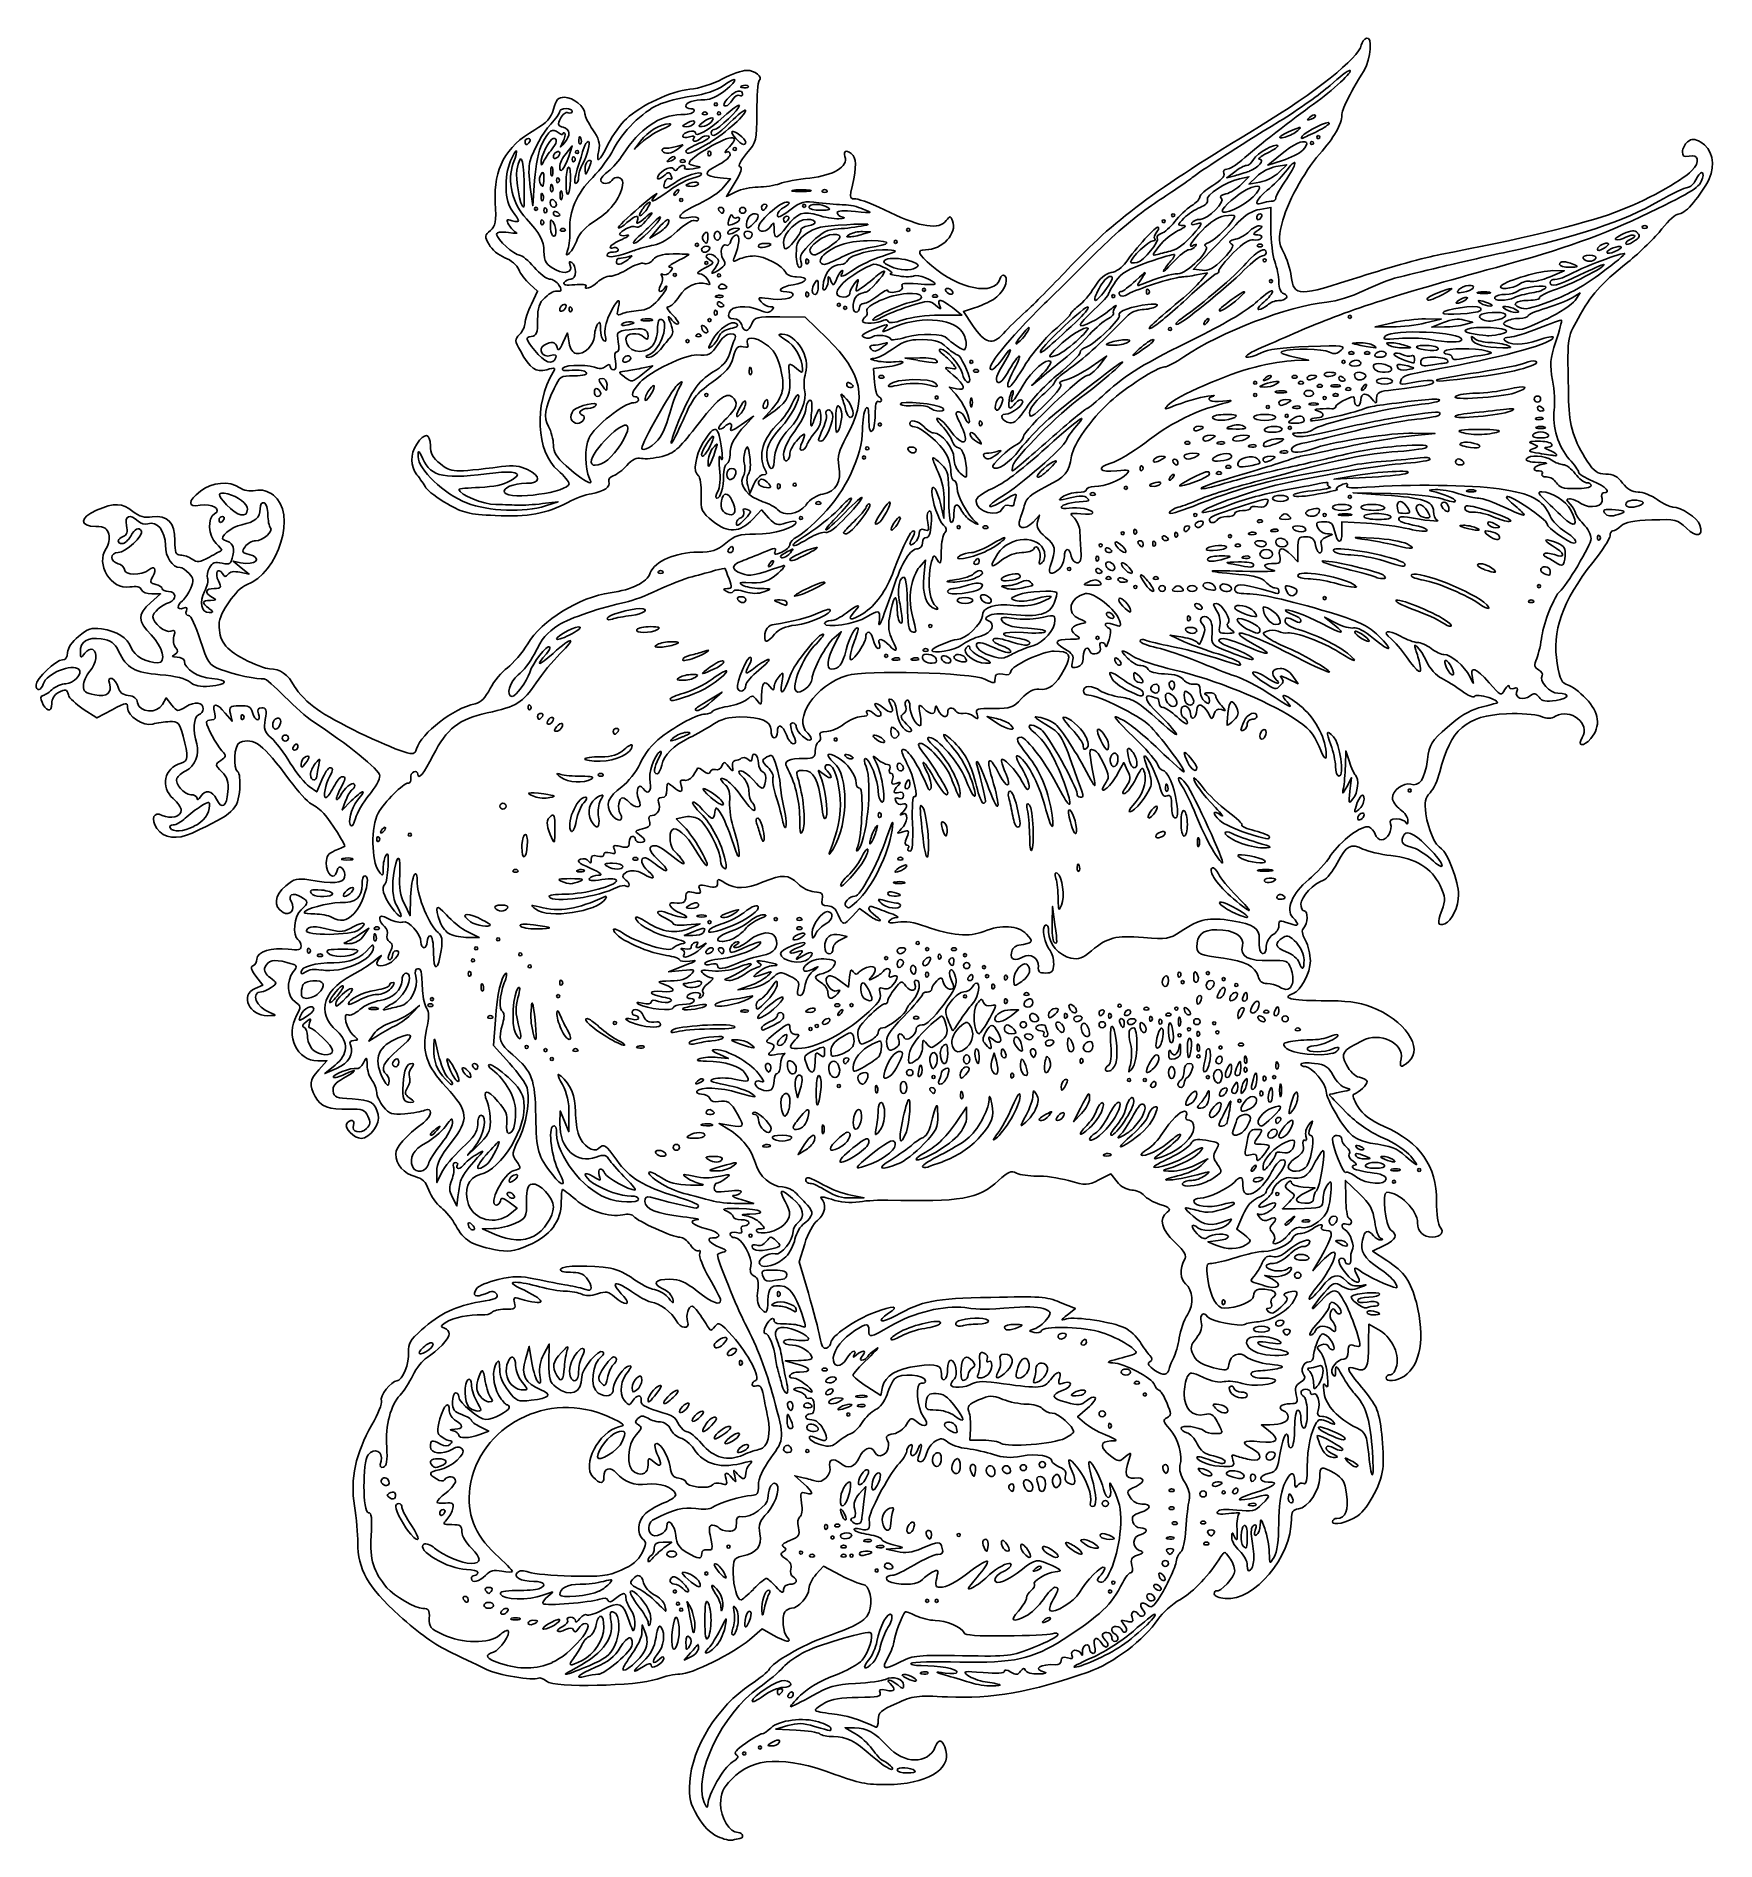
# Model space of a CAD drawing. Extents: x 2.4 to 13.2, y 1.8 to 13.4.
import ezdxf

# ---------------------------------------------------------------- set-up
doc = ezdxf.new("R2010")
doc.units = 0
doc.layers.add('Layer_1', color=7, linetype='CONTINUOUS')

msp = doc.modelspace()

# ---------------------------------------------------------------- linework, layer by layer
at = {"layer": 'Layer_1', "color": 7}
for points in [[(6.850141, 12.97749), (6.850132, 12.97829)], [(6.949965, 13.06469), (6.949955, 13.06579)], [(10.585247, 12.87859), (10.585257, 12.87869)], [(5.877386, 12.73239), (5.877422, 12.73299)], [(6.712794, 12.83477), (6.712804, 12.83449)], [(10.473522, 12.78119), (10.473522, 12.78109)], [(5.684678, 12.65114), (5.68466, 12.65134)], [(5.800127, 12.61504), (5.823033, 12.68214), (5.783112, 12.63424)], [(6.259647, 12.71348), (6.220978, 12.66238), (6.279866, 12.71398)], [(6.501623, 12.66424), (6.501697, 12.66414)], [(6.697257, 12.70062), (6.697248, 12.69894)], [(10.362316, 12.62574), (10.281446, 12.55934), (10.375436, 12.58874)], [(10.505051, 12.65554), (10.505047, 12.65534)], [(5.695031, 12.54294), (5.695031, 12.54304)], [(10.069133, 12.51734), (10.018583, 12.47824), (10.069133, 12.49154)], [(10.160953, 12.51944), (10.160953, 12.51964)], [(10.352202, 12.51224), (10.402752, 12.56214), (10.331992, 12.54964)], [(5.513797, 12.4501), (5.513694, 12.45013)], [(5.552849, 12.4172), (5.569277, 12.29871), (5.580846, 12.46173)], [(5.6409, 12.47574), (5.640893, 12.47584)], [(5.695415, 12.42603), (5.695451, 12.42673)], [(5.810962, 12.46873), (5.810966, 12.46863)], [(6.793082, 12.41719), (6.838117, 12.47129), (6.770372, 12.47729)], [(6.866775, 12.44983), (6.810484, 12.35873), (6.871795, 12.38883)], [(7.344923, 12.39853), (7.344922, 12.39823)], [(10.112626, 12.43628), (10.160036, 12.48528), (10.099376, 12.47178)], [(10.210676, 12.48734), (10.160136, 12.43754), (10.230896, 12.45004)], [(5.634761, 12.36853), (5.634797, 12.36913)], [(5.654666, 12.28207), (5.654666, 12.28237)], [(10.301191, 12.14971), (10.301507, 12.288), (10.230737, 12.2758)], [(10.303221, 12.32785), (10.303297, 12.32743)], [(5.634443, 12.20517), (5.634443, 12.20547)], [(6.373219, 12.12326), (6.320163, 12.09036), (6.36986, 12.14986)], [(6.86277, 12.18467), (6.862773, 12.18507)], [(6.984331, 12.18427), (6.984297, 12.18437)], [(7.198045, 12.16546), (7.198039, 12.16567)], [(5.854899, 12.08259), (5.85489, 12.08297)], [(6.247875, 12.10122), (6.247871, 12.10136)], [(6.975623, 12.11747), (6.975628, 12.11727)], [(7.683291, 12.11667), (7.733839, 12.13207), (7.683291, 12.13307)], [(7.683291, 12.11617), (7.683291, 12.11667)], [(12.464956, 12.05557), (12.464956, 12.05497)], [(12.547478, 12.03497), (12.547488, 12.03427)], [(12.651413, 12.12417), (12.651383, 12.12467)], [(6.21745, 12.01238), (6.217383, 12.01076)], [(7.332792, 11.95466), (7.332792, 11.95496)], [(7.552757, 11.97056), (7.552752, 11.97046)], [(9.914402, 12.00682), (9.804096, 11.89172), (9.860174, 11.88572)], [(7.462339, 11.81443), (7.462268, 11.81376)], [(8.026281, 11.90316), (8.026289, 11.90276)], [(9.852647, 11.81797), (9.894458, 11.86837), (9.825049, 11.85577)], [(12.091385, 11.84366), (12.181965, 11.88186), (12.109315, 11.88286)], [(5.560827, 11.66837), (5.600988, 11.75237), (5.550071, 11.79717)], [(6.749412, 11.72312), (6.749425, 11.72202)], [(6.763503, 11.78542), (6.763509, 11.78592)], [(7.332787, 11.74346), (7.332787, 11.74376)], [(9.502972, 11.74821), (9.502972, 11.74801)], [(11.403526, 11.73086), (11.403524, 11.73096)], [(11.597085, 11.77096), (11.597095, 11.77186)], [(11.863772, 11.71106), (11.863777, 11.71076)], [(11.894792, 11.79576), (11.894777, 11.79676)], [(12.251099, 11.69205), (12.283049, 11.73995), (12.231859, 11.70875)], [(5.802893, 11.63491), (5.802893, 11.63461)], [(6.334029, 11.56914), (6.334021, 11.57055)], [(6.733005, 11.61322), (6.733005, 11.61302)], [(7.4567, 11.44707), (7.315908, 11.58412), (7.154303, 11.58612)], [(7.663034, 11.64628), (7.663027, 11.64446)], [(8.176116, 11.59795), (8.320159, 11.59866), (8.259502, 11.64586)], [(8.400976, 11.64361), (8.330571, 11.62061), (8.389411, 11.53261)], [(11.292316, 11.54785), (11.393417, 11.57255), (11.292316, 11.57355)], [(11.762395, 11.56996), (11.762405, 11.57026)], [(12.069139, 11.57325), (12.069125, 11.57295)], [(5.763136, 11.42003), (5.792802, 11.48333), (5.802912, 11.42023)], [(6.200077, 11.55455), (6.200066, 11.55385)], [(7.820162, 11.56539), (7.82014, 11.56455)], [(8.322421, 11.49097), (8.322416, 11.49006)], [(8.694138, 11.45655), (8.694143, 11.45645)], [(11.080017, 11.54875), (10.968814, 11.52255), (11.080017, 11.52284)], [(11.292316, 11.54764), (11.292316, 11.54785)], [(11.408622, 11.55125), (11.332762, 11.52135), (11.413632, 11.52235)], [(11.545053, 11.53775), (11.595603, 11.55225), (11.540043, 11.56665)], [(11.766556, 11.47505), (11.766563, 11.47415)], [(9.052655, 11.4294), (9.052658, 11.42928)], [(11.64615, 11.34018), (11.646151, 11.33998)], [(11.818014, 11.40395), (11.818005, 11.40425)], [(5.717728, 11.32684), (5.717691, 11.32523)], [(6.14667, 11.30581), (6.146668, 11.30621)], [(6.2781, 11.26027), (6.338757, 11.27347), (6.275184, 11.22257)], [(6.969156, 11.25423), (6.969192, 11.25483)], [(7.839643, 11.26604), (7.75409, 11.25514), (7.76, 11.16914)], [(8.037126, 11.30877), (7.956252, 11.32257), (8.051099, 11.32457)], [(8.037125, 11.30807), (8.037126, 11.30877)], [(8.726323, 11.27872), (8.72627, 11.28061)], [(9.148098, 11.26627), (9.248247, 11.33507), (9.199897, 11.27307)], [(10.452086, 11.30677), (10.544316, 11.30877), (10.443449, 11.33147)], [(10.716113, 11.22413), (10.716093, 11.22453)], [(11.221502, 11.31848), (11.221557, 11.31938)], [(6.157979, 11.20097), (6.15798, 11.20187)], [(6.348153, 11.14271), (6.348146, 11.14261)], [(7.857784, 11.15489), (7.857791, 11.15499)], [(8.281549, 11.09075), (8.239329, 11.13675), (8.284822, 11.12585)], [(10.398091, 11.10788), (10.398081, 11.10931)], [(10.906874, 11.21423), (10.906864, 11.21453)], [(6.934496, 11.03724), (6.934495, 11.03714)], [(7.101935, 10.99549), (7.04633, 10.93219), (7.122421, 10.98689)], [(8.579018, 11.03894), (8.579018, 11.03914)], [(10.48827, 11.01014), (10.48826, 11.01104)], [(11.484449, 11.07679), (11.484448, 11.07689)], [(6.932447, 10.89329), (6.985581, 10.94989), (6.906141, 10.89439)], [(8.444886, 10.91674), (8.444886, 10.91704)], [(11.483181, 10.94589), (11.483182, 10.94559)], [(12.006337, 10.93969), (12.006347, 10.93859)], [(8.87954, 10.79849), (8.879625, 10.79884)], [(10.003019, 10.78104), (10.003009, 10.78214)], [(10.205217, 10.76184), (10.205197, 10.76284)], [(11.211944, 10.84162), (11.353479, 10.83962), (11.201835, 10.82472)], [(7.177794, 10.70674), (7.177843, 10.70645)], [(10.407393, 10.72364), (10.407383, 10.72464)], [(11.555219, 10.75429), (11.555212, 10.75369)], [(9.476052, 10.62894), (9.476052, 10.62924)], [(10.90821, 10.55649), (10.706021, 10.54559), (10.857662, 10.57139)], [(6.987525, 10.51455), (6.960987, 10.45465), (6.947175, 10.50675)], [(7.137404, 10.50113), (7.137404, 10.50083)], [(9.592794, 10.51745), (9.592794, 10.51785)], [(11.070377, 10.45387), (10.827749, 10.45987), (11.029935, 10.44497)], [(12.131434, 10.52399), (12.131455, 10.52259)], [(5.651276, 10.37585), (5.732153, 10.40205), (5.631061, 10.38975)], [(5.651267, 10.37538), (5.651276, 10.37585)], [(7.083628, 10.29738), (7.036818, 10.34888), (6.980862, 10.29068)], [(7.321196, 10.38075), (7.321254, 10.38375)], [(8.185055, 10.3827), (8.204895, 10.2964), (8.206475, 10.40194)], [(8.581049, 10.35851), (8.581025, 10.35875)], [(8.776298, 10.27142), (8.817757, 10.31672), (8.805243, 10.27362)], [(10.60578, 10.32885), (10.60578, 10.32815)], [(11.4053, 10.35743), (11.40547, 10.35733)], [(11.72707, 10.30533), (11.727072, 10.30603)], [(6.932767, 10.29445), (6.932792, 10.29455)], [(7.561969, 10.20303), (7.561984, 10.20383)], [(7.764158, 10.26182), (7.764173, 10.26153)], [(9.698474, 10.20295), (9.698474, 10.20315)], [(9.866968, 10.26835), (9.866958, 10.26875)], [(9.957948, 10.28635), (9.957944, 10.28755)], [(10.205213, 10.20075), (10.205203, 10.20185)], [(10.346744, 10.22055), (10.346734, 10.22155)], [(10.913678, 10.2639), (10.756982, 10.274), (10.756982, 10.2053)], [(11.695546, 10.18583), (11.695556, 10.18593)], [(12.407806, 10.18375), (12.407806, 10.18405)], [(7.238465, 10.12661), (7.238483, 10.12633)], [(8.464789, 10.07947), (8.464789, 10.07937)], [(9.351266, 10.11427), (9.351267, 10.11407)], [(9.556942, 10.14555), (9.556942, 10.14575)], [(10.407827, 10.13745), (10.407827, 10.13765)], [(10.473932, 10.0972), (10.473932, 10.0168), (10.432712, 10.0588)], [(11.10422, 10.12113), (11.104233, 10.12133)], [(3.692001, 9.94997), (3.750743, 9.93767), (3.70019, 9.97917), (3.649636, 10.02067), (3.697081, 10.01057)], [(7.157619, 10.05173), (7.157606, 10.05093)], [(8.048343, 9.98349), (8.087474, 10.02739), (8.076674, 9.92184)], [(8.945612, 9.97277), (8.945558, 9.97257)], [(9.192997, 10.05007), (9.192997, 10.05037)], [(9.300831, 9.97867), (9.300831, 9.97887)], [(9.391704, 9.98117), (9.391704, 9.98097)], [(10.164777, 10.04807), (10.164767, 10.04907)], [(11.01941, 10.02423), (11.019412, 10.02433)], [(11.671472, 9.96623), (11.671472, 9.96663)], [(12.123346, 10.01473), (12.123306, 10.01423)], [(8.387971, 9.90587), (8.387966, 9.90547)], [(8.774005, 9.86447), (8.773994, 9.86497)], [(9.204436, 9.88737), (9.20444, 9.88767)], [(9.938559, 9.86287), (9.938558, 9.86347)], [(10.049109, 9.84377), (10.048929, 9.84357)], [(10.976368, 9.91673), (10.976363, 9.91743)], [(12.055631, 9.94003), (12.055631, 9.94043)], [(3.118147, 9.75406), (3.183314, 9.81046), (3.127633, 9.81046)], [(3.493082, 9.71789), (3.492953, 9.71897)], [(8.507261, 9.77417), (8.507244, 9.77397)], [(10.405198, 9.82193), (10.405228, 9.82313)], [(11.636094, 9.74741), (11.636088, 9.74793)], [(6.045566, 9.65453), (6.045567, 9.65463)], [(7.440576, 9.62062), (7.440671, 9.62003)], [(10.192735, 9.69937), (10.192722, 9.69927)], [(10.35491, 9.65641), (10.354921, 9.65657)], [(10.720215, 9.62382), (10.645815, 9.66262), (10.706475, 9.61302)], [(11.39545, 9.63088), (11.395452, 9.63013)], [(7.501287, 9.52958), (7.547267, 9.56798), (7.504153, 9.48728)], [(9.735849, 9.53323), (9.655022, 9.54583), (9.746002, 9.50453)], [(10.230898, 9.58357), (10.230895, 9.58437)], [(6.530818, 9.38893), (6.530819, 9.38873)], [(7.920478, 9.39575), (7.920468, 9.39685)], [(8.041792, 9.39575), (8.04178, 9.39685)], [(8.249459, 9.38375), (8.249449, 9.38295)], [(8.317793, 9.48165), (8.317804, 9.48275)], [(8.341266, 9.40205), (8.341263, 9.40285)], [(8.663935, 9.43603), (8.663935, 9.43445)], [(9.098513, 9.40741), (9.098643, 9.40721)], [(9.324754, 9.39115), (9.324754, 9.38995)], [(6.682462, 9.32443), (6.68246, 9.32413)], [(10.442041, 9.28443), (10.475911, 9.23543), (10.408981, 9.26753)], [(3.195747, 9.10136), (3.219781, 9.14396), (3.255593, 9.09886)], [(6.697624, 9.13023), (6.783555, 9.18183), (6.717523, 9.12313)], [(9.482814, 9.17511), (9.482803, 9.17541)], [(10.243695, 9.25243), (10.243711, 9.25233)], [(2.873539, 9.06804), (2.774964, 9.01594), (2.688375, 9.07284)], [(3.59873, 9.0471), (3.642233, 8.9943), (3.631337, 9.0432)], [(3.713682, 9.03379), (3.713682, 9.03409)], [(5.540093, 9.08403), (5.540093, 9.08373)], [(6.449942, 9.13645), (6.449942, 9.13633)], [(8.542626, 9.01219), (8.481969, 9.02469), (8.542626, 8.98479)], [(5.722465, 8.95953), (5.72247, 8.95943)], [(8.632888, 8.97199), (8.632888, 8.97209)], [(10.109553, 8.93803), (10.109563, 8.93743)], [(6.533596, 8.89605), (6.533581, 8.89589)], [(9.110588, 8.90237), (9.11059, 8.90289)], [(10.778599, 8.70903), (10.781199, 8.80493), (10.804349, 8.73453)], [(5.904032, 8.75292), (5.904032, 8.75275)], [(7.62268, 8.76145), (7.622667, 8.76035)], [(9.382955, 8.67781), (9.35793, 8.72971), (9.320807, 8.66121)], [(9.442354, 8.73035), (9.442364, 8.72995)], [(10.71522, 8.70485), (10.71524, 8.70475)], [(4.136325, 8.57646), (4.185084, 8.54206), (4.217771, 8.61946)], [(4.145095, 8.653), (4.145031, 8.6532)], [(5.7512, 8.63465), (5.7512, 8.63435)], [(9.638141, 8.58311), (9.638146, 8.58371)], [(10.808019, 8.54648), (10.818979, 8.63278), (10.787539, 8.57528)], [(4.369868, 8.48427), (4.348133, 8.42527), (4.406304, 8.48427)], [(4.520651, 8.52246), (4.520707, 8.52097)], [(6.743113, 8.51791), (6.743113, 8.51811)], [(10.808189, 8.54589), (10.808019, 8.54648)], [(10.846906, 8.45083), (10.846906, 8.45073)], [(6.53867, 8.38084), (6.489632, 8.36874), (6.541956, 8.31654)], [(7.784391, 8.39343), (7.784391, 8.39313)], [(3.397336, 8.32086), (3.397337, 8.32142)], [(4.569586, 8.23903), (4.569586, 8.23873)], [(8.203333, 8.28404), (8.203333, 8.28383)], [(10.094399, 8.21943), (10.094398, 8.21903)], [(10.139955, 8.28022), (10.139888, 8.28043)], [(4.413323, 8.11293), (4.413312, 8.11435)], [(5.499663, 8.18981), (5.499654, 8.19021)], [(8.079554, 8.18631), (8.079541, 8.18621)], [(9.924241, 8.17692), (9.924241, 8.17681)], [(10.134839, 8.10651), (10.134837, 8.10551)], [(11.33112, 8.16442), (11.331108, 8.16455)], [(5.859793, 8.04132), (5.859806, 8.04032)], [(7.916971, 8.05432), (7.916972, 8.05452)], [(9.059814, 8.05902), (9.059778, 8.05852)], [(10.226057, 8.04145), (10.226057, 8.04172)], [(4.28656, 7.88883), (4.28656, 7.88813)], [(4.746551, 7.82348), (4.78317, 7.74858), (4.78671, 7.8697)], [(5.673672, 7.86942), (5.673599, 7.87074)], [(7.890916, 7.96496), (7.890924, 7.96354)], [(10.260657, 7.97004), (10.260657, 7.97054)], [(10.342282, 7.87344), (10.342282, 7.87394)], [(4.421777, 7.76088), (4.421765, 7.76013)], [(6.865646, 7.76483), (6.865655, 7.76543)], [(7.575633, 7.81005), (7.575637, 7.80994)], [(7.619996, 7.74581), (7.664757, 7.79461), (7.717355, 7.75541)], [(8.899074, 7.70046), (8.901604, 7.80758), (8.917178, 7.69247)], [(4.455305, 7.65813), (4.45531, 7.65703)], [(4.486454, 7.62083), (4.519075, 7.66843), (4.458418, 7.62833)], [(5.152738, 7.64508), (5.2267, 7.60798), (5.155934, 7.60826)], [(6.601619, 7.64753), (6.540962, 7.62233), (6.59537, 7.62133)], [(6.572954, 7.66681), (6.642348, 7.69721), (6.556417, 7.69021)], [(6.663109, 7.64093), (6.663109, 7.64153)], [(7.45127, 7.69826), (7.451254, 7.69803)], [(4.138286, 7.53673), (4.138286, 7.53683)], [(4.486441, 7.62143), (4.486454, 7.62083)], [(4.563179, 7.62393), (4.563215, 7.62463)], [(6.64793, 7.53803), (6.647915, 7.53833)], [(7.313906, 7.63303), (7.313906, 7.63263)], [(7.493883, 7.53616), (7.494059, 7.53733)], [(7.53784, 7.59243), (7.584426, 7.61493), (7.538891, 7.62583)], [(8.909788, 7.58064), (8.909906, 7.58064)], [(4.434545, 7.50975), (4.434546, 7.50963)], [(6.527672, 7.39768), (6.440158, 7.38968), (6.541251, 7.42848)], [(6.884811, 7.44486), (6.884891, 7.44503)], [(7.335586, 7.47062), (7.335567, 7.47033)], [(8.182064, 7.49853), (8.182064, 7.49873)], [(8.26971, 7.45833), (8.269679, 7.45813)], [(3.789842, 7.2819), (3.83905, 7.3032), (3.794906, 7.3609)], [(4.215267, 7.39974), (4.215273, 7.40093)], [(5.155934, 7.37624), (5.155934, 7.37604)], [(5.238442, 7.29194), (5.238406, 7.29144)], [(5.742281, 7.31884), (5.742281, 7.31854)], [(6.652166, 7.31803), (6.652169, 7.31863)], [(6.963851, 7.28288), (6.884872, 7.27278), (6.963667, 7.30108)], [(7.599149, 7.35428), (7.592549, 7.29128), (7.535506, 7.33398)], [(8.754307, 7.39363), (8.754301, 7.39373)], [(9.833606, 7.36223), (9.833598, 7.36193)], [(4.38762, 7.18384), (4.387617, 7.18394)], [(4.796472, 7.1234), (4.842597, 7.1733), (4.791904, 7.1312)], [(7.693401, 7.21772), (7.693404, 7.21814)], [(10.00159, 7.24893), (10.001528, 7.24833)], [(10.084726, 7.23502), (10.084756, 7.23442)], [(4.165259, 7.14894), (4.165259, 7.14904)], [(5.419946, 6.80347), (5.318209, 6.91749), (5.329922, 7.08154)], [(6.532503, 7.15364), (6.532504, 7.15404)], [(6.911175, 7.14244), (6.911188, 7.14144)], [(7.076729, 7.16664), (7.07673, 7.16674)], [(8.312783, 7.08236), (8.312788, 7.08248)], [(8.49691, 7.08893), (8.496904, 7.0881)], [(8.636447, 7.10644), (8.68418, 7.14424), (8.632621, 7.14494)], [(8.636445, 7.10664), (8.636447, 7.10644)], [(8.810972, 7.09084), (8.810971, 7.09144)], [(9.053621, 7.14874), (9.053595, 7.14814)], [(9.403475, 7.13114), (9.403465, 7.13094)], [(9.536743, 7.10014), (9.536743, 7.10034)], [(10.129521, 7.15114), (10.129521, 7.15094)], [(4.551621, 6.9916), (4.519093, 6.944), (4.57975, 6.9826)], [(4.695376, 7.0475), (4.695377, 7.0474)], [(5.458415, 6.99502), (5.458352, 6.99514)], [(6.044469, 6.97111), (6.044469, 6.97124)], [(6.232587, 7.05294), (6.23259, 7.05374)], [(7.036299, 7.02794), (7.036291, 7.02764)], [(7.195373, 6.9631), (7.195376, 6.9627)], [(7.784439, 7.00085), (7.784447, 7.0006)], [(7.915386, 6.95299), (7.915481, 6.95335)], [(8.868351, 7.0027), (8.86832, 7.0023)], [(8.959767, 7.0544), (8.959756, 7.0541)], [(9.138793, 6.9969), (9.138803, 6.9963)], [(9.840035, 7.0041), (9.840035, 7.0043)], [(4.286545, 6.88477), (4.286581, 6.88405)], [(6.243954, 6.91214), (6.243963, 6.91104)], [(6.753456, 6.84025), (6.824222, 6.83225), (6.763565, 6.86025)], [(6.89476, 6.92804), (6.89476, 6.92784)], [(7.620601, 6.91095), (7.620579, 6.91105)], [(8.032108, 6.82591), (8.032125, 6.82545)], [(8.15953, 6.85165), (8.159522, 6.85215)], [(8.354029, 6.90652), (8.354038, 6.9072)], [(8.50065, 6.93769), (8.500662, 6.9375)], [(8.541722, 6.8157), (8.526741, 6.8676), (8.512656, 6.8197)], [(9.091931, 6.83045), (9.091931, 6.83065)], [(9.722691, 6.89165), (9.722702, 6.89205)], [(9.790632, 6.89525), (9.790557, 6.89545)], [(9.840361, 6.9167), (9.840366, 6.9172)], [(10.143644, 6.84035), (10.143644, 6.84075)], [(10.697079, 6.86645), (10.697055, 6.86615)], [(4.197399, 6.75966), (4.249747, 6.81856), (4.19107, 6.81856)], [(4.301872, 6.78981), (4.235984, 6.73661), (4.31243, 6.76981)], [(4.632345, 6.72999), (4.632188, 6.73)], [(5.042506, 6.75474), (5.042515, 6.75494)], [(7.25879, 6.7711), (7.258753, 6.7715)], [(7.380067, 6.8126), (7.380065, 6.8118)], [(8.063384, 6.7749), (8.063346, 6.7747)], [(8.729396, 6.7861), (8.729397, 6.786)], [(8.884249, 6.7726), (8.884242, 6.7727)], [(9.98829, 6.7251), (9.9883, 6.7252)], [(10.048648, 6.768), (10.048648, 6.7679)], [(10.143311, 6.77395), (10.143311, 6.77425)], [(10.264628, 6.7174), (10.264628, 6.7177)], [(10.345836, 6.80285), (10.345836, 6.80345)], [(7.253999, 6.6387), (7.266353, 6.5812), (7.285783, 6.6439)], [(7.711994, 6.6987), (7.711985, 6.6986)], [(7.778, 6.6509), (7.778036, 6.6513)], [(8.32391, 6.6129), (8.323946, 6.6136)], [(8.997264, 6.6915), (8.997264, 6.6917)], [(9.745672, 6.6748), (9.745672, 6.6751)], [(10.089087, 6.6523), (10.089087, 6.6522)], [(10.210634, 6.6998), (10.210704, 6.6997)], [(10.244408, 6.6219), (10.244408, 6.6221)], [(4.780707, 6.57982), (4.780746, 6.58)], [(5.743944, 6.41535), (5.745524, 6.49775), (5.772787, 6.43065), (5.80005, 6.36355), (5.80163, 6.47455)], [(6.682657, 6.49369), (6.682662, 6.49419)], [(7.21787, 6.55699), (7.218005, 6.55699)], [(7.824866, 6.4792), (7.824876, 6.479)], [(8.350567, 6.46074), (8.350567, 6.52134), (8.292491, 6.43614)], [(8.7954, 6.51433), (8.79537, 6.5134)], [(9.079939, 6.51379), (9.036019, 6.42749), (9.087562, 6.48139)], [(9.217827, 6.49696), (9.217936, 6.4971)], [(9.802292, 6.5561), (9.802289, 6.5563)], [(9.895003, 6.545), (9.895152, 6.5441)], [(9.96894, 6.49619), (9.96901, 6.49629)], [(10.171619, 6.51329), (10.171599, 6.51439)], [(4.95638, 6.3743), (4.956373, 6.3746)], [(6.657569, 6.41271), (6.657577, 6.41129)], [(6.826006, 6.37855), (6.763554, 6.41645), (6.839376, 6.40435)], [(7.318682, 6.4157), (7.318691, 6.4158)], [(8.878843, 6.46737), (8.878842, 6.46837)], [(8.968066, 6.45667), (8.968079, 6.45747)], [(9.264474, 6.40301), (9.264477, 6.4032)], [(10.015535, 6.41337), (10.015595, 6.41287)], [(10.144265, 6.3885), (10.144275, 6.3889)], [(7.091527, 6.2758), (7.091518, 6.2768)], [(7.309589, 6.2794), (7.27084, 6.217), (7.320393, 6.2481)], [(10.291608, 6.27182), (10.291578, 6.2723)], [(10.898154, 6.2546), (10.898144, 6.2535)], [(6.773449, 6.14069), (6.773456, 6.13999)], [(8.198932, 6.17167), (8.198925, 6.17274)], [(9.27517, 6.2182), (9.275159, 6.2193)], [(9.81671, 6.14973), (9.897282, 6.18993), (9.853854, 6.14743)], [(10.332015, 6.22058), (10.332013, 6.22184)], [(10.532774, 6.14584), (10.532847, 6.14634)], [(11.197354, 6.2069), (11.197336, 6.20714)], [(4.954557, 6.10755), (4.955505, 6.03745), (4.984696, 6.10125)], [(5.106436, 6.04744), (5.106437, 6.04768)], [(9.314848, 6.0429), (9.275226, 6.0932), (9.198819, 6.0554)], [(9.857274, 6.02893), (9.857287, 6.02998)], [(10.866023, 5.96847), (10.779173, 6.05197), (10.780773, 5.93625)], [(11.0397, 6.06225), (11.039677, 6.06168)], [(5.055165, 5.9428), (5.08344, 5.8887), (5.08988, 5.9462)], [(5.421778, 5.83531), (5.469511, 5.87351), (5.418963, 5.91131)], [(6.7128, 5.92272), (6.712799, 5.92248)], [(6.904879, 5.92888), (6.985756, 5.90358), (6.88466, 5.90352)], [(7.610357, 5.93908), (7.693468, 5.94108), (7.608023, 5.95708), (7.608009, 5.95708)], [(10.459628, 5.87068), (10.374938, 5.86968), (10.417798, 5.91298)], [(10.508908, 6.00948), (10.584728, 6.00348), (10.524638, 5.97488)], [(10.131106, 5.70205), (10.082716, 5.73925), (10.121426, 5.82825)], [(10.510173, 5.79705), (10.510183, 5.79595)], [(5.179891, 5.77023), (5.179897, 5.76903)], [(5.317723, 5.74303), (5.246957, 5.74203), (5.327834, 5.70573)], [(5.576733, 5.69483), (5.576731, 5.69373)], [(10.392733, 5.77125), (10.392663, 5.77095)], [(10.414465, 5.70413), (10.414303, 5.70395)], [(7.135969, 5.62175), (7.135967, 5.62295)], [(7.312585, 5.64555), (7.276781, 5.53045), (7.336418, 5.32906)], [(9.96302, 5.66583), (9.89731, 5.65883), (9.94786, 5.63703)], [(10.140707, 5.63903), (10.140706, 5.63785)], [(10.633031, 5.53829), (10.571041, 5.47229), (10.620751, 5.55859)], [(11.026569, 5.63423), (10.952769, 5.59833), (11.043719, 5.53903)], [(10.309216, 5.43494), (10.261386, 5.44294), (10.306876, 5.42024)], [(7.172815, 5.4186), (7.172817, 5.4189)], [(10.251276, 5.37774), (10.251099, 5.37934)], [(11.095515, 5.40023), (11.095419, 5.4006)], [(7.218271, 5.22886), (7.218273, 5.22796)], [(8.950004, 5.27025), (9.048023, 5.23035), (8.997475, 5.19085)], [(9.988257, 5.27107), (9.988257, 5.27077)], [(10.971743, 5.24598), (10.971725, 5.24658)], [(10.603351, 5.14015), (10.603356, 5.13981)], [(10.989166, 5.09682), (10.928506, 5.12982), (10.927873, 5.01108)], [(5.52204, 4.9049), (5.546966, 4.9879), (5.564185, 4.88297)], [(5.639976, 4.93796), (5.675189, 5.00256), (5.673609, 4.88322)], [(6.733024, 4.99642), (6.733024, 4.99692)], [(7.86521, 5.03435), (7.865211, 5.03425)], [(6.818523, 4.94332), (6.818529, 4.94362)], [(6.894774, 4.88282), (6.894774, 4.88252)], [(7.263822, 4.87495), (7.188, 4.89495), (7.273931, 4.89695)], [(10.240981, 4.93956), (10.240989, 4.93926)], [(8.553749, 4.82528), (8.553757, 4.82554)], [(9.652002, 4.85185), (9.651966, 4.85218)], [(10.635209, 4.82568), (10.635259, 4.82678)], [(5.229785, 4.67256), (5.229778, 4.67202)], [(7.708967, 4.66918), (7.708962, 4.6706)], [(7.711395, 4.73014), (7.800271, 4.67324), (7.811808, 4.72794)], [(10.048531, 4.68629), (10.048506, 4.68619)], [(7.309455, 4.61403), (7.309461, 4.61453)], [(7.698056, 4.6103), (7.698044, 4.6114)], [(8.275302, 4.6042), (8.275183, 4.6044)], [(9.125565, 4.59161), (9.061637, 4.53731), (9.105361, 4.49841)], [(9.946195, 4.59099), (9.946205, 4.59159)], [(5.230326, 4.42386), (5.287247, 4.44466), (5.231645, 4.47246)], [(7.333276, 4.45373), (7.333392, 4.45393)], [(8.282885, 4.47348), (8.282893, 4.47398)], [(8.375801, 4.45887), (8.371661, 4.38697), (8.457128, 4.38668)], [(8.981741, 4.39868), (8.981751, 4.39978)], [(9.260312, 4.47931), (9.260312, 4.47901)], [(10.286217, 4.4489), (10.240727, 4.4848), (10.294677, 4.48549)], [(7.177831, 4.3253), (7.17784, 4.325)], [(10.327342, 4.28869), (10.327342, 4.28929)], [(10.700972, 4.29699), (10.70097, 4.29629)], [(10.949718, 4.34699), (10.949911, 4.34413)], [(4.926741, 4.22297), (4.926729, 4.22317)], [(8.481964, 4.17257), (8.481958, 4.17267)], [(8.583927, 4.19043), (8.583917, 4.19033)], [(9.918987, 4.17458), (9.918998, 4.17508)], [(10.857656, 4.22583), (10.857666, 4.22503)], [(4.600728, 4.11325), (4.600719, 4.11315)], [(6.723412, 4.10181), (6.723416, 4.10144)], [(7.304243, 4.10898), (7.248644, 4.15868), (7.302367, 4.14628)], [(7.691557, 3.99387), (7.703846, 4.08977), (7.662368, 4.04337)], [(7.793614, 4.13414), (7.7936, 4.13424)], [(8.624326, 4.07527), (8.624357, 4.07547)], [(8.721534, 4.08777), (8.721456, 4.08767)], [(10.129785, 4.15687), (10.129785, 4.15698)], [(10.199735, 4.13768), (10.199695, 4.13778)], [(4.653309, 4.01645), (4.6533, 4.01675)], [(10.205196, 3.97594), (10.205186, 3.97704)], [(7.815634, 3.84371), (7.815645, 3.84393)], [(7.969935, 3.82153), (7.969955, 3.82103)], [(4.787394, 3.78384), (4.787401, 3.7837)], [(6.410792, 3.69674), (6.46006, 3.73264), (6.404458, 3.7329)], [(7.738495, 3.74504), (7.738483, 3.74604)], [(7.819373, 3.70674), (7.81936, 3.70774)], [(8.579868, 3.70413), (8.579925, 3.70363)], [(9.107559, 3.72123), (9.107558, 3.72143)], [(9.640685, 3.7644), (9.640696, 3.7633)], [(7.895696, 3.69298), (7.835039, 3.68898), (7.905805, 3.67308)], [(8.715052, 3.66383), (8.715046, 3.66393)], [(10.192006, 3.6309), (10.191849, 3.62942)], [(6.638865, 3.47461), (6.639011, 3.47461)], [(6.794288, 3.54012), (6.794269, 3.54002)], [(7.542825, 3.52083), (7.432642, 3.57843), (7.386128, 3.52713)], [(5.996699, 3.42018), (5.9967, 3.41978)], [(6.761888, 3.41548), (6.761865, 3.41458)], [(6.984631, 3.42987), (6.984412, 3.43428)], [(7.084147, 3.40162), (7.084156, 3.40148)], [(9.512403, 3.36692), (9.512518, 3.36762)], [(9.553477, 3.44332), (9.553586, 3.44332)], [(8.732242, 3.25991), (8.732137, 3.26056)], [(5.671457, 3.2098), (5.671457, 3.2099)], [(6.291752, 3.14915), (6.27109, 3.20295), (6.26951, 3.15315)], [(7.10963, 3.13763), (7.039085, 3.17713), (6.958161, 3.10783)], [(6.581168, 3.02347), (6.540948, 2.97747), (6.586438, 3.00017)], [(6.631931, 3.05417), (6.631931, 3.05427)], [(6.755507, 3.08049), (6.755512, 3.08037)], [(5.693037, 2.96018), (5.692812, 2.9609)], [(5.931061, 2.94093), (5.931046, 2.94105)], [(6.278887, 2.9359), (6.278742, 2.9366)], [(7.931797, 2.96755), (7.931799, 2.96807)], [(8.102372, 2.89685), (8.102359, 2.89795)], [(5.987058, 2.88625), (5.98706, 2.88605)], [(8.00616, 2.86745), (8.006158, 2.86795)], [(8.562946, 2.81756), (8.56286, 2.81999)], [(7.204295, 2.55743), (7.127326, 2.53463), (7.258747, 2.52863)], [(7.635052, 2.50742), (7.572141, 2.54392), (7.632798, 2.54323)], [(8.019554, 2.26744), (8.019554, 2.26764)], [(6.753247, 1.84733), (6.753269, 1.8465)]]:
    msp.add_lwpolyline(points, dxfattribs=at)
for points in [[(6.685882, 12.89519)], [(6.753241, 12.94869)], [(6.773461, 12.89119)], [(6.409522, 12.79468)], [(6.601597, 12.82439)], [(10.599899, 12.77709)], [(10.615049, 12.73809)], [(5.550218, 12.71019)], [(5.629347, 12.69698)], [(5.742298, 12.63634)], [(5.800121, 12.61504)], [(5.836652, 12.60924)], [(5.86361, 12.64344)], [(6.480805, 12.61124)], [(6.692512, 12.63364)], [(6.874555, 12.66254)], [(6.935206, 12.70589)], [(10.574612, 12.70099)], [(5.943064, 12.58264)], [(6.544353, 12.58944)], [(10.352209, 12.51224)], [(5.735557, 12.47474)], [(5.755689, 12.38943)], [(5.863596, 12.48188)], [(6.480213, 12.38411)], [(6.55098, 12.42991)], [(7.454199, 12.39754)], [(5.600753, 12.27897)], [(5.722065, 12.30712)], [(6.266008, 12.26571)], [(6.510543, 12.33621)], [(6.793665, 12.26947)], [(6.935196, 12.26947)], [(7.066621, 12.28907)], [(7.299132, 12.29887)], [(7.33957, 12.28877)], [(10.186661, 12.35561)], [(5.70379, 12.18747)], [(5.742281, 12.23967)], [(5.776014, 12.14867)], [(7.177819, 12.21207)], [(9.604055, 12.19964)], [(9.664715, 12.23804)], [(10.210669, 12.22748)], [(12.711025, 12.16707)], [(6.631854, 12.04877)], [(6.692512, 12.10047)], [(6.773442, 12.10637)], [(6.874539, 12.13577)], [(7.09689, 12.05097)], [(7.245601, 12.07222)], [(7.464785, 12.03214)], [(7.905646, 12.06797)], [(7.986576, 12.14467)], [(10.217339, 12.04847)], [(6.178128, 11.95316)], [(6.692529, 11.93256)], [(6.702622, 12.01977)], [(7.288292, 11.94412)], [(9.668934, 12.01108)], [(10.251069, 11.94937)], [(12.242612, 11.92276)], [(12.384144, 11.96246)], [(6.49034, 11.85566)], [(6.753208, 11.85272)], [(10.291509, 11.81511)], [(7.399874, 11.78396)], [(8.087632, 11.75986)], [(8.161798, 11.72466)], [(8.259488, 11.75036)], [(9.247815, 11.76936)], [(9.280565, 11.71941)], [(11.545056, 11.69266)], [(11.701757, 11.74446)], [(12.106751, 11.69239)], [(5.742239, 11.63261)], [(6.753225, 11.67172)], [(7.541718, 11.66346)], [(7.58215, 11.64446)], [(9.735476, 11.58117)], [(9.96879, 11.62706)], [(10.81717, 11.58696)], [(11.644491, 11.62716)], [(11.696706, 11.67356)], [(11.868554, 11.63436)], [(6.618406, 11.47252)], [(6.66562, 11.49162)], [(6.692567, 11.56512)], [(9.052776, 11.55492)], [(9.644499, 11.50861)], [(9.876968, 11.55651)], [(11.545057, 11.53775)], [(6.551046, 11.43102)], [(6.720267, 11.43601)], [(7.815856, 11.39636)], [(9.27045, 11.42231)], [(9.457793, 11.38141)], [(10.830687, 11.35966)], [(10.931777, 11.35966)], [(10.958695, 11.40425)], [(11.039587, 11.34688)], [(11.160893, 11.40425)], [(11.372734, 11.38575)], [(11.524823, 11.44175)], [(8.390912, 11.29898)], [(8.424658, 11.24473)], [(10.77674, 11.29898)], [(10.877843, 11.28973)], [(11.075111, 11.25563)], [(11.217361, 11.26063)], [(11.417354, 11.28983)], [(5.964709, 11.10647)], [(6.009839, 11.15337)], [(7.582221, 11.15437)], [(7.791094, 11.20649)], [(10.210623, 11.16443)], [(10.302133, 11.20893)], [(10.331936, 11.15442)], [(10.466757, 11.20653)], [(10.507195, 11.16843)], [(10.59478, 11.20503)], [(10.628509, 11.14842)], [(10.741369, 11.14833)], [(10.77675, 11.18253)], [(10.810526, 11.12861)], [(10.908216, 11.13461)], [(11.080032, 11.17443)], [(11.364823, 11.18239)], [(6.692584, 11.08621)], [(7.076743, 11.02824)], [(8.113691, 11.00439)], [(8.148331, 11.06989)], [(8.384143, 11.06164)], [(10.21067, 11.08621)], [(10.291548, 11.00904)], [(10.41287, 11.03774)], [(10.57461, 11.09631)], [(10.599884, 11.03174)], [(10.655487, 11.06711)], [(10.729652, 11.09031)], [(11.989918, 11.05979)], [(12.010138, 11.00339)], [(5.816628, 10.93083)], [(7.51147, 10.93282)], [(7.577069, 10.98536)], [(7.784392, 10.89689)], [(9.86695, 10.87814)], [(10.069133, 10.94234)], [(10.126531, 10.88573)], [(10.331983, 10.94234)], [(10.41286, 10.95194)], [(10.43308, 10.87554)], [(10.513964, 10.92204)], [(12.005083, 10.88079)], [(6.386361, 10.8158)], [(6.752293, 10.76987)], [(7.400283, 10.79624)], [(8.417202, 10.81654)], [(9.779368, 10.78314)], [(9.927619, 10.80884)], [(10.150023, 10.80884)], [(10.372423, 10.79224)], [(10.372432, 10.86594)], [(11.514777, 10.84899)], [(11.979809, 10.82989)], [(6.069815, 10.68866)], [(6.703676, 10.75309)], [(7.683296, 10.68559)], [(7.703515, 10.74359)], [(7.976472, 10.73349)], [(8.543803, 10.70474)], [(9.604134, 10.67434)], [(9.705195, 10.65524)], [(9.826525, 10.69384)], [(10.047266, 10.68524)], [(10.22954, 10.64834)], [(10.311776, 10.67434)], [(11.484448, 10.65679)], [(12.020238, 10.71229)], [(6.870931, 10.58375)], [(8.887542, 10.61832)], [(9.674821, 10.55825)], [(9.820745, 10.53175)], [(9.981504, 10.59025)], [(10.042211, 10.62924)], [(7.051479, 10.49583)], [(7.2385, 10.51093)], [(9.17277, 10.45565)], [(9.381662, 10.49085)], [(10.412826, 10.42315)], [(10.817204, 10.43325)], [(11.610795, 10.47475)], [(3.740579, 10.35385)], [(6.856342, 10.38901)], [(7.299158, 10.29755)], [(7.413728, 10.39765)], [(9.826519, 10.31725)], [(10.416911, 10.31105)], [(10.65549, 10.31725)], [(10.812187, 10.32125)], [(10.817204, 10.36575)], [(11.029502, 10.36575)], [(11.069982, 10.30705)], [(11.176452, 10.36565)], [(11.303416, 10.34385)], [(12.171906, 10.30334)], [(12.545967, 10.32635)], [(12.674006, 10.38256)], [(3.588992, 10.28755)], [(7.866555, 10.22493)], [(8.310103, 10.23865)], [(8.48537, 10.24265)], [(9.361492, 10.19985)], [(9.435622, 10.22215)], [(9.775974, 10.22855)], [(10.048932, 10.18075)], [(10.244407, 10.28155)], [(10.524072, 10.22855)], [(11.545113, 10.23503)], [(11.696806, 10.25413)], [(6.854348, 10.09487)], [(8.704231, 10.07587)], [(9.21996, 10.12275)], [(9.280613, 10.08407)], [(9.482802, 10.13285)], [(9.644554, 10.16065)], [(10.01519, 10.11475)], [(10.102882, 10.12665)], [(10.27134, 10.13265)], [(10.311777, 10.06627)], [(6.402828, 9.95527)], [(7.086839, 10.00443)], [(7.218263, 10.03193)], [(8.431421, 10.01837)], [(9.017769, 9.97087)], [(9.219958, 9.95087)], [(10.008494, 10.03747)], [(10.190469, 9.99927)], [(7.319356, 9.84163)], [(8.439359, 9.84577)], [(8.692594, 9.91637)], [(9.273906, 9.91687)], [(9.381709, 9.89237)], [(9.442363, 9.85567)], [(9.520233, 9.88369)], [(9.577188, 9.91687)], [(9.624331, 9.84557)], [(9.729461, 9.84957)], [(9.826522, 9.84557)], [(10.706019, 9.88113)], [(12.010137, 9.86063)], [(6.884653, 9.77403)], [(7.147496, 9.75493)], [(8.390978, 9.76897)], [(9.856846, 9.73057)], [(10.635253, 9.78403)], [(11.956191, 9.76803)], [(8.128131, 9.60547)], [(9.250284, 9.67348)], [(9.401259, 9.70657)], [(9.77934, 9.66657)], [(5.722063, 9.52253)], [(6.237647, 9.58233)], [(6.369069, 9.48703)], [(7.056819, 9.53953)], [(9.17952, 9.52965)], [(9.826518, 9.57705)], [(10.042581, 9.58512)], [(10.869246, 9.53463)], [(7.84507, 9.41405)], [(8.101211, 9.45555)], [(8.155671, 9.39495)], [(8.446595, 9.40483)], [(6.5106, 9.27593)], [(9.456345, 9.28491)], [(11.460575, 9.33791)], [(6.8829, 9.20615)], [(9.583903, 9.20371)], [(9.676957, 9.24644)], [(9.685666, 9.14521)], [(5.60075, 9.02623)], [(6.611696, 9.07143)], [(9.806318, 9.12451)], [(10.0253, 9.04533)], [(3.902374, 8.97206)], [(5.661405, 8.98553)], [(6.086003, 8.93013)], [(3.963055, 8.88696)], [(4.033814, 8.82946)], [(7.52157, 8.87749)], [(7.804065, 8.88789)], [(7.91443, 8.90409)], [(9.259737, 8.84392)], [(10.230874, 8.89903)], [(4.084319, 8.7191)], [(7.946168, 8.69415)], [(9.321042, 8.75405)], [(9.769098, 8.72965)], [(5.991611, 8.65525)], [(7.986606, 8.58981)], [(5.358123, 8.45058)], [(5.580812, 8.51178)], [(11.201406, 8.55141)], [(5.943459, 8.35699)], [(7.169409, 8.3639)], [(8.646295, 8.38864)], [(9.021387, 8.3321)], [(9.527908, 8.41223)], [(9.725404, 8.34583)], [(10.85766, 8.37203)], [(4.599915, 8.29683)], [(4.771775, 8.26783)], [(5.681125, 8.26879)], [(5.818086, 8.28891)], [(7.028714, 8.26473)], [(7.735321, 8.23873)], [(8.754896, 8.25248)], [(9.56365, 8.25683)], [(9.829691, 8.21971)], [(6.24105, 8.11693)], [(7.912405, 8.11781)], [(5.445703, 8.04004)], [(6.146659, 8.06573)], [(4.407875, 7.90033)], [(5.752391, 7.96954)], [(7.542589, 7.94218)], [(7.845045, 7.89104)], [(5.327794, 7.79754)], [(5.58943, 7.78954)], [(6.631944, 7.81363)], [(7.802199, 7.82874)], [(8.937866, 7.85511)], [(10.050128, 7.77394)], [(10.061205, 7.85709)], [(4.583138, 7.67223)], [(5.171098, 7.70954)], [(5.489684, 7.68274)], [(6.677443, 7.74973)], [(6.712823, 7.70733)], [(6.811836, 7.67014)], [(7.13742, 7.72663)], [(7.292469, 7.73063)], [(7.292469, 7.67223)], [(5.040742, 7.62916)], [(5.196372, 7.53914)], [(5.337903, 7.59664)], [(6.722935, 7.52403)], [(6.793701, 7.52403)], [(6.860735, 7.60483)], [(7.956289, 7.52403)], [(8.047273, 7.57323)], [(8.107927, 7.53413)], [(8.283195, 7.53813)], [(4.219132, 7.49873)], [(5.176153, 7.46234)], [(5.479435, 7.50074)], [(5.540092, 7.42394)], [(7.845082, 7.47633)], [(7.946179, 7.44903)], [(8.019045, 7.42326)], [(8.115889, 7.45843)], [(8.350556, 7.49523)], [(8.370776, 7.42863)], [(8.471868, 7.41853)], [(10.513966, 7.4654)], [(8.10119, 7.38353)], [(8.390992, 7.35183)], [(8.492088, 7.36123)], [(8.525789, 7.30763)], [(8.606661, 7.36443)], [(9.644566, 7.33373)], [(9.718699, 7.38353)], [(9.745658, 7.32293)], [(9.907411, 7.38053)], [(9.934941, 7.30373)], [(10.008503, 7.34213)], [(10.089381, 7.30383)], [(10.439372, 7.31457)], [(4.194133, 7.24902)], [(4.266858, 7.19402)], [(4.306741, 7.18594)], [(4.899792, 7.17894)], [(4.913306, 7.21314)], [(5.722062, 7.23224)], [(6.739466, 7.17972)], [(7.002605, 7.1751)], [(7.508028, 7.17894)], [(7.602418, 7.17494)], [(8.330353, 7.23111)], [(8.606672, 7.21312)], [(8.748231, 7.25033)], [(8.775136, 7.19262)], [(9.854074, 7.20922)], [(10.150036, 7.22842)], [(4.574688, 7.15654)], [(5.283954, 7.10284)], [(6.086004, 7.06074)], [(7.319357, 7.13554)], [(7.430563, 7.07084)], [(7.531655, 7.12834)], [(8.013557, 7.09922)], [(8.936918, 7.14674)], [(8.990833, 7.11934)], [(9.088559, 7.08744)], [(9.230089, 7.12594)], [(9.273898, 7.11934)], [(9.341292, 7.17172)], [(9.361515, 7.05974)], [(9.432281, 7.06924)], [(9.516553, 7.15672)], [(9.597403, 7.08184)], [(9.658089, 7.11894)], [(9.705232, 7.15262)], [(9.718626, 7.09314)], [(9.769598, 7.14874)], [(9.846769, 7.06924)], [(9.947858, 7.05914)], [(10.219187, 7.15614)], [(10.261254, 7.08744)], [(10.284867, 7.13744)], [(10.352236, 7.13494)], [(10.412894, 7.08744)], [(5.571974, 6.99613)], [(5.751355, 7.02184)], [(6.463812, 7.01484)], [(7.339576, 7.02264)], [(7.380012, 7.04164)], [(8.653858, 7.0202)], [(8.734732, 7.04964)], [(8.775172, 6.9719)], [(9.240202, 7.04964)], [(9.485096, 7.05438)], [(9.608377, 6.971)], [(9.675182, 6.993)], [(9.72546, 6.9819)], [(9.786112, 7.02014)], [(9.968088, 7.00098)], [(10.487062, 7.02414)], [(5.519875, 6.90704)], [(5.641187, 6.88704)], [(5.681625, 6.82954)], [(5.829862, 6.89104)], [(6.571259, 6.93244)], [(7.789182, 6.84672)], [(8.229284, 6.86825)], [(8.370791, 6.82755)], [(8.431448, 6.84665)], [(8.600511, 6.86585)], [(8.701239, 6.9291)], [(8.787411, 6.88948)], [(8.906594, 6.933)], [(9.037707, 6.8994)], [(9.159331, 6.9132)], [(9.442321, 6.91856)], [(9.846774, 6.84665)], [(9.91118, 6.82865)], [(9.988303, 6.82865)], [(9.988307, 6.9041)], [(10.12313, 6.927)], [(4.711173, 6.81045)], [(5.135683, 6.73354)], [(5.186264, 6.78164)], [(7.068293, 6.75981)], [(7.291753, 6.7193)], [(7.536749, 6.74479)], [(7.592364, 6.81845)], [(7.857458, 6.71953)], [(8.006851, 6.7429)], [(8.148383, 6.7145)], [(8.231079, 6.7291)], [(8.365889, 6.7734)], [(8.541758, 6.8157)], [(8.647115, 6.7366)], [(9.309739, 6.81162)], [(9.552142, 6.77246)], [(9.685019, 6.7427)], [(9.907427, 6.714)], [(10.108193, 6.7759)], [(10.332023, 6.714)], [(5.010022, 6.70015)], [(6.626536, 6.68824)], [(7.418488, 6.66234)], [(7.541812, 6.657)], [(7.966413, 6.6473)], [(8.148384, 6.6282)], [(9.401949, 6.6953)], [(9.50305, 6.6953)], [(9.563702, 6.6671)], [(10.0165, 6.6211)], [(10.149427, 6.6857)], [(10.311804, 6.6004)], [(10.366178, 6.6628)], [(9.139107, 6.57569)], [(10.109615, 6.562)], [(10.472928, 6.58929)], [(7.097021, 6.38482)], [(7.433887, 6.4033)], [(7.671649, 6.42808)], [(7.964437, 6.36383)], [(8.635361, 6.44624)], [(9.361945, 6.43103)], [(9.424869, 6.39226)], [(10.31118, 6.45811)], [(10.36235, 6.43657)], [(10.427047, 6.3806)], [(6.470168, 6.26379)], [(6.571264, 6.34049)], [(7.228418, 6.3227)], [(7.376485, 6.3105)], [(7.557525, 6.2758)], [(8.291303, 6.33611)], [(9.408913, 6.308)], [(10.339337, 6.3509)], [(4.900541, 6.15492)], [(5.282861, 6.16225)], [(6.358966, 6.22539)], [(6.692579, 6.18699)], [(7.64832, 6.21724)], [(7.739313, 6.15832)], [(7.910779, 6.15726)], [(9.630076, 6.21407)], [(10.908185, 6.2071)], [(11.029567, 6.14844)], [(11.080104, 6.1879)], [(5.471208, 6.08548)], [(10.200593, 6.12954)], [(10.251143, 6.06358)], [(11.100337, 6.04318)], [(11.125605, 6.12304)], [(11.262082, 6.11904)], [(5.449156, 5.95608)], [(10.332005, 5.96506)], [(10.723474, 5.79363)], [(6.97567, 5.69773)], [(10.453288, 5.55864)], [(10.787003, 5.64875)], [(10.453288, 5.44354)], [(7.137396, 5.32396)], [(8.281966, 5.12675)], [(8.59309, 5.11105)], [(10.190444, 5.09811)], [(10.331977, 5.13651)], [(10.999205, 5.19638)], [(8.93681, 5.05355)], [(9.088451, 5.01525)], [(10.38252, 5.07891)], [(4.904354, 4.96689)], [(5.432054, 4.74383)], [(5.723731, 4.80213)], [(5.810246, 4.7962)], [(6.007836, 4.75392)], [(7.454193, 4.84418)], [(7.511443, 4.77308)], [(8.31546, 4.84114)], [(8.423911, 4.80862)], [(8.679422, 4.85264)], [(8.782907, 4.77688)], [(9.341188, 4.82344)], [(9.428774, 4.75964)], [(6.20733, 4.72332)], [(6.308415, 4.64292)], [(7.491254, 4.6964)], [(7.541785, 4.6388)], [(9.037921, 4.68984)], [(9.482724, 4.67974)], [(5.159997, 4.59739)], [(6.409524, 4.62562)], [(6.510615, 4.56972)], [(6.591506, 4.51162)], [(7.199471, 4.51343)], [(7.20983, 4.5924)], [(7.592316, 4.5993)], [(7.602426, 4.5514)], [(9.199652, 4.55581)], [(6.671753, 4.47752)], [(6.733022, 4.39832)], [(6.831928, 4.40332)], [(10.776793, 4.39778)], [(6.143517, 4.37786)], [(6.900058, 4.33882)], [(7.319372, 4.317)], [(8.136367, 4.23723)], [(8.260669, 4.19017)], [(8.381466, 4.17868)], [(8.694256, 4.21073)], [(8.815571, 4.23033)], [(9.615798, 4.18875)], [(7.702799, 4.13784)], [(8.815558, 4.07557)], [(8.904537, 4.10397)], [(9.651178, 4.06991)], [(9.98826, 4.11244)], [(10.008472, 4.05214)], [(10.089352, 4.06224)], [(7.597836, 4.04216)], [(9.219955, 3.98087)], [(9.651178, 3.9548)], [(9.887161, 4.04204)], [(10.440382, 4.01334)], [(4.973907, 3.92275)], [(7.454157, 3.84354)], [(7.535068, 3.84364)], [(7.564464, 3.92074)], [(7.677908, 3.87413)], [(9.671398, 3.8589)], [(9.880455, 3.86314)], [(6.834109, 3.70474)], [(7.501334, 3.76324)], [(7.575505, 3.70874)], [(7.612537, 3.77334)], [(8.099478, 3.7674)], [(8.289887, 3.77953)], [(9.209857, 3.76943)], [(9.900672, 3.72814)], [(9.937709, 3.79244)], [(10.123019, 3.70798)], [(6.410808, 3.6967)], [(6.490389, 3.65684)], [(7.299145, 3.66634)], [(7.373317, 3.65084)], [(7.575506, 3.65084)], [(7.622646, 3.64684)], [(7.743961, 3.66834)], [(8.462344, 3.69864)], [(8.864961, 3.66303)], [(9.014947, 3.69263)], [(9.604096, 3.5968)], [(9.634426, 3.6735)], [(6.531348, 3.47351)], [(6.692573, 3.53202)], [(7.784392, 3.55112)], [(7.875381, 3.58006)], [(8.826184, 3.57612)], [(9.300808, 3.47392)], [(9.597396, 3.49452)], [(5.125547, 3.3666)], [(5.26708, 3.4241)], [(6.490384, 3.41661)], [(8.107909, 3.35748)], [(8.168566, 3.35748)], [(9.280589, 3.41661)], [(5.256969, 3.3282)], [(5.368175, 3.2898)], [(5.433888, 3.2451)], [(6.321141, 3.27805)], [(6.415177, 3.32958)], [(6.510619, 3.33838)], [(6.530838, 3.30008)], [(6.582178, 3.31188)], [(6.964653, 3.24726)], [(8.886855, 3.24826)], [(5.540035, 3.2139)], [(6.50889, 3.1654)], [(6.712183, 3.23269)], [(6.883297, 3.20417)], [(6.287491, 3.03847)], [(6.573339, 3.12317)], [(9.324888, 3.05584)], [(5.885727, 2.97456)], [(7.750697, 2.96112)], [(6.975645, 2.71407)], [(7.137394, 2.77418)], [(7.208156, 2.75508)], [(7.147537, 2.44606)], [(6.935238, 2.37876)], [(7.036334, 2.41716)]]:
    msp.add_lwpolyline(points, close=True, dxfattribs=at)
for points in [[(10.227373, 12.80684), (10.581901, 13.02108), (10.865535, 13.2475), (10.880924, 13.32855)], [(10.880924, 13.32855), (10.884724, 13.34875), (10.899284, 13.36885), (10.913184, 13.37335)], [(10.913184, 13.37335), (10.954144, 13.38635), (10.943704, 13.24241), (10.898204, 13.16687)], [(6.575661, 13.04522), (6.637063, 13.05122), (6.726339, 13.07982), (6.785928, 13.11152)], [(6.785928, 13.11152), (6.842882, 13.14182), (6.912283, 13.16662), (6.940147, 13.16662)], [(6.803695, 13.03847), (6.892284, 13.11217), (6.88206, 13.13447), (6.789883, 13.06857)], [(6.949955, 13.06579), (6.943225, 13.07179), (6.925788, 13.07279), (6.911201, 13.06679)], [(6.940147, 13.16662), (6.994195, 13.16662), (7.045774, 13.12462), (7.020863, 13.10092)], [(7.020863, 13.10092), (7.012613, 13.09392), (7.005882, 13.00202), (7.005882, 12.89857)], [(10.574531, 12.94983), (10.696079, 13.03533), (10.836417, 13.16676), (10.805958, 13.16645)], [(10.805958, 13.16645), (10.795438, 13.16634), (10.738858, 13.12295), (10.680212, 13.06985)], [(10.898204, 13.16687), (10.798146, 13.00073), (10.756487, 12.91616), (10.756487, 12.87916)], [(5.702163, 12.9187), (5.719698, 12.9805), (5.732492, 12.994), (5.773303, 12.994)], [(5.773303, 12.994), (5.828764, 12.994), (5.903947, 12.9331), (5.903947, 12.88809)], [(6.169495, 12.85643), (6.263675, 12.94383), (6.454693, 13.03257), (6.575661, 13.04522)], [(6.587593, 13.00097), (6.513202, 12.99007), (6.41767, 12.96577), (6.375294, 12.94667)], [(6.550983, 12.93807), (6.550983, 12.96137), (6.602826, 12.97847), (6.673247, 12.97847)], [(6.789883, 13.06857), (6.745827, 13.03707), (6.676472, 13.01387), (6.587593, 13.00097)], [(6.673247, 12.97847), (6.709746, 12.97847), (6.758528, 13.00097), (6.803695, 13.03847)], [(6.743131, 12.95879), (6.737571, 12.95879), (6.733021, 12.95379), (6.733021, 12.94869)], [(6.753241, 12.94869), (6.753241, 12.95369), (6.748691, 12.95879), (6.743131, 12.95879)], [(6.828499, 12.99569), (6.790525, 12.95359), (6.785347, 12.93839), (6.809039, 12.93839)], [(6.809039, 12.93839), (6.817469, 12.93839), (6.835986, 12.95599), (6.850141, 12.97749)], [(6.91499, 13.01389), (6.91499, 13.04729), (6.865769, 13.03689), (6.828499, 12.99569)], [(6.850132, 12.97829), (6.864281, 12.99989), (6.884675, 13.01229), (6.895433, 13.00589)], [(6.911201, 13.06679), (6.895058, 13.06079), (6.899857, 13.05589), (6.923427, 13.05459)], [(6.895433, 13.00589), (6.906201, 12.99989), (6.91499, 13.00389), (6.91499, 13.01389)], [(6.923427, 13.05459), (6.944753, 13.05359), (6.956685, 13.05859), (6.949965, 13.06469)], [(10.680212, 13.06985), (10.621572, 13.01675), (10.475997, 12.91364), (10.35671, 12.84047)], [(5.582278, 12.78591), (5.660728, 12.83171), (5.685141, 12.85881), (5.702163, 12.9187)], [(5.742287, 12.90348), (5.742287, 12.89338), (5.716666, 12.85658), (5.685369, 12.82198)], [(5.763855, 12.80178), (5.730329, 12.80978), (5.727966, 12.81808), (5.747238, 12.85828)], [(5.782725, 12.92198), (5.760485, 12.92198), (5.742287, 12.91398), (5.742287, 12.90348)], [(5.747238, 12.85828), (5.759944, 12.88468), (5.781333, 12.90088), (5.796437, 12.89538)], [(5.823163, 12.90338), (5.823163, 12.91348), (5.804965, 12.92198), (5.782725, 12.92198)], [(5.796437, 12.89538), (5.81113, 12.89038), (5.823163, 12.89438), (5.823163, 12.90338)], [(5.903947, 12.88809), (5.903947, 12.87199), (5.926788, 12.82609), (5.954729, 12.78618)], [(6.053812, 12.69503), (6.083257, 12.75203), (6.135305, 12.82473), (6.169495, 12.85643)], [(6.375294, 12.94667), (6.272844, 12.90067), (6.141987, 12.77069), (6.087543, 12.66082)], [(6.148376, 12.62895), (6.248925, 12.78861), (6.386299, 12.88277), (6.518653, 12.88277)], [(6.518653, 12.88277), (6.557361, 12.88277), (6.594654, 12.89077), (6.60153, 12.90187)], [(6.582512, 12.92097), (6.565166, 12.92097), (6.550983, 12.92797), (6.550983, 12.93807)], [(6.601601, 12.82439), (6.6174, 12.84869), (6.590641, 12.84869), (6.551053, 12.82439)], [(6.60153, 12.90187), (6.60842, 12.91277), (6.59995, 12.92097), (6.582512, 12.92097)], [(6.793978, 12.87007), (6.695454, 12.78077), (6.611724, 12.7334), (6.611724, 12.76695)], [(6.658898, 12.89519), (6.651478, 12.88819), (6.657638, 12.88229), (6.67239, 12.88229)], [(6.685846, 12.89519), (6.678426, 12.90219), (6.666289, 12.90219), (6.658898, 12.89519)], [(6.712804, 12.83449), (6.745064, 12.87149), (6.712172, 12.87179), (6.661068, 12.83517)], [(6.67239, 12.88229), (6.687212, 12.88229), (6.693274, 12.88829), (6.685882, 12.89519)], [(6.697248, 12.69894), (6.808365, 12.76694), (6.9499, 12.89469), (6.932477, 12.91121)], [(6.732362, 12.78721), (6.758269, 12.78721), (6.894789, 12.91736), (6.894789, 12.94207)], [(6.733021, 12.94869), (6.733021, 12.94369), (6.737571, 12.93859), (6.743131, 12.93859)], [(6.743131, 12.93859), (6.748691, 12.93859), (6.753241, 12.94359), (6.753241, 12.94869)], [(6.763351, 12.90129), (6.757791, 12.90129), (6.753241, 12.89629), (6.753241, 12.89119)], [(6.753241, 12.89119), (6.753241, 12.88619), (6.757791, 12.88109), (6.763351, 12.88109)], [(6.773461, 12.89119), (6.773461, 12.89619), (6.768911, 12.90129), (6.763351, 12.90129)], [(6.763351, 12.88109), (6.768911, 12.88109), (6.773461, 12.88609), (6.773461, 12.89119)], [(6.894789, 12.94207), (6.894789, 12.95297), (6.849426, 12.92027), (6.793978, 12.87007)], [(6.932477, 12.91121), (6.926947, 12.91621), (6.883515, 12.88201), (6.835997, 12.83491)], [(7.005882, 12.89857), (7.005882, 12.7153), (7.004302, 12.70852), (6.940487, 12.63323)], [(10.115125, 12.59115), (10.211625, 12.67615), (10.447784, 12.86059), (10.574531, 12.94983)], [(10.675709, 12.82919), (10.675709, 12.84909), (10.521058, 12.77409), (10.502099, 12.74509)], [(10.549007, 12.86559), (10.529197, 12.84669), (10.531507, 12.84449), (10.560317, 12.85469)], [(10.585257, 12.87869), (10.579057, 12.88469), (10.562727, 12.8787), (10.549007, 12.86559)], [(10.560317, 12.85469), (10.580247, 12.86169), (10.591467, 12.87259), (10.585247, 12.87859)], [(10.756487, 12.87916), (10.756487, 12.82426), (10.704097, 12.73291), (10.613768, 12.63014)], [(5.329345, 12.3205), (5.318096, 12.53795), (5.39275, 12.6753), (5.582278, 12.78591)], [(5.541308, 12.72929), (5.529531, 12.72929), (5.519888, 12.72129), (5.519888, 12.71019)], [(5.550218, 12.71019), (5.557108, 12.72109), (5.553058, 12.72929), (5.541308, 12.72929)], [(5.685369, 12.82198), (5.629735, 12.76028), (5.579069, 12.66949), (5.550639, 12.58022)], [(5.700835, 12.73024), (5.678026, 12.73024), (5.619948, 12.61332), (5.622587, 12.57264)], [(5.629385, 12.69694), (5.67405, 12.78434), (5.694465, 12.79825), (5.733062, 12.76794)], [(5.68466, 12.65134), (5.726719, 12.70274), (5.732355, 12.73024), (5.700835, 12.73024)], [(5.733062, 12.76794), (5.74927, 12.75524), (5.762507, 12.75164), (5.762507, 12.75994)], [(5.762507, 12.75994), (5.762507, 12.76794), (5.767777, 12.77004), (5.774252, 12.76394)], [(5.774252, 12.76394), (5.780692, 12.75794), (5.775522, 12.73264), (5.763035, 12.70804)], [(5.771495, 12.70104), (5.814003, 12.75134), (5.811068, 12.79004), (5.763855, 12.80178)], [(5.877422, 12.73299), (5.870982, 12.74829), (5.866173, 12.74389), (5.865196, 12.72079)], [(5.875806, 12.69559), (5.882536, 12.70159), (5.883226, 12.71849), (5.877386, 12.73239)], [(5.954729, 12.78618), (5.993648, 12.73038), (6.002504, 12.69908), (5.992637, 12.65233)], [(6.442969, 12.82459), (6.39069, 12.82559), (6.3054, 12.77389), (6.259647, 12.71348)], [(6.279866, 12.71398), (6.312254, 12.74238), (6.370599, 12.77878), (6.409522, 12.79468)], [(6.409522, 12.79469), (6.452288, 12.81219), (6.465523, 12.82409), (6.442969, 12.82459)], [(6.551053, 12.82439), (6.524925, 12.80839), (6.525464, 12.80579), (6.554913, 12.80559)], [(6.571286, 12.77395), (6.549046, 12.76795), (6.530848, 12.75565), (6.530848, 12.74565)], [(6.530848, 12.74565), (6.530848, 12.73555), (6.550184, 12.73315), (6.573821, 12.74065)], [(6.554913, 12.80559), (6.57371, 12.80545), (6.594726, 12.81359), (6.601597, 12.82439)], [(6.850872, 12.73439), (6.810184, 12.74729), (6.571237, 12.60661), (6.571237, 12.56979)], [(6.611724, 12.76695), (6.611724, 12.77705), (6.593527, 12.77915), (6.571286, 12.77395)], [(6.573821, 12.74065), (6.602729, 12.74865), (6.612266, 12.74665), (6.60295, 12.73265)], [(6.60295, 12.73265), (6.584974, 12.70505), (6.617226, 12.70525), (6.646346, 12.73272)], [(6.661068, 12.83517), (6.628098, 12.81147), (6.627081, 12.80697), (6.654718, 12.80647)], [(6.69588, 12.74492), (6.711486, 12.73892), (6.68668, 12.72012), (6.637199, 12.69962)], [(6.646346, 12.73272), (6.658732, 12.74492), (6.681006, 12.74962), (6.69588, 12.74492)], [(6.654718, 12.80647), (6.672822, 12.80618), (6.69895, 12.81887), (6.712794, 12.83477)], [(6.835997, 12.83491), (6.751373, 12.75071), (6.712805, 12.72973), (6.712805, 12.76811)], [(6.712805, 12.76811), (6.712805, 12.77901), (6.721585, 12.78721), (6.732362, 12.78721)], [(6.830496, 12.67699), (6.864528, 12.71239), (6.870139, 12.72829), (6.850872, 12.73439)], [(6.847623, 12.77419), (6.83615, 12.76329), (6.896752, 12.69509), (6.920048, 12.69259)], [(6.935213, 12.70599), (6.935213, 12.72709), (6.859846, 12.78579), (6.847623, 12.77419)], [(8.998363, 11.89134), (9.29182, 12.20466), (9.553778, 12.3998), (10.227373, 12.80684)], [(10.35671, 12.84047), (10.061659, 12.65947), (9.898271, 12.55416), (9.806353, 12.48572)], [(10.443192, 12.78509), (10.361752, 12.75269), (10.327384, 12.72149), (10.392642, 12.73929)], [(10.392642, 12.73929), (10.420442, 12.74629), (10.456842, 12.76569), (10.473522, 12.78119)], [(10.473522, 12.78109), (10.500182, 12.80579), (10.496512, 12.80629), (10.443192, 12.78509)], [(10.502099, 12.74509), (10.493999, 12.73279), (10.495699, 12.72669), (10.505799, 12.73139)], [(10.505799, 12.73139), (10.515799, 12.73639), (10.558209, 12.75679), (10.599899, 12.77709)], [(10.604949, 12.74819), (10.599449, 12.74819), (10.594849, 12.74319), (10.594849, 12.73809)], [(10.594849, 12.73809), (10.594849, 12.73309), (10.599449, 12.72799), (10.604949, 12.72799)], [(10.599889, 12.77709), (10.641599, 12.79749), (10.675709, 12.82089), (10.675709, 12.82919)], [(10.615049, 12.73809), (10.615049, 12.74309), (10.610449, 12.74819), (10.604949, 12.74819)], [(10.604949, 12.72799), (10.610449, 12.72799), (10.615049, 12.73299), (10.615049, 12.73809)], [(12.972378, 12.70871), (12.999268, 12.72991), (13.013448, 12.72931), (13.057458, 12.70671)], [(5.444701, 12.57144), (5.480574, 12.66944), (5.468807, 12.67977), (5.427673, 12.58644)], [(5.513694, 12.45013), (5.509684, 12.61536), (5.491233, 12.64632), (5.467711, 12.52733)], [(5.519888, 12.71019), (5.519888, 12.69929), (5.523898, 12.69109), (5.528798, 12.69109)], [(5.528798, 12.69109), (5.533698, 12.69109), (5.543331, 12.69909), (5.550218, 12.71019)], [(5.580846, 12.46173), (5.587796, 12.56003), (5.607098, 12.65347), (5.629347, 12.69698)], [(5.635726, 12.57664), (5.642076, 12.59254), (5.664097, 12.62604), (5.684678, 12.65114)], [(5.722078, 12.64344), (5.710958, 12.63744), (5.701858, 12.62284), (5.701858, 12.61234)], [(5.701858, 12.61234), (5.701858, 12.60144), (5.710958, 12.59854), (5.722078, 12.60534)], [(5.742298, 12.63644), (5.742298, 12.64734), (5.733198, 12.65024), (5.722078, 12.64344)], [(5.722078, 12.60534), (5.733198, 12.61134), (5.742298, 12.62584), (5.742298, 12.63634)], [(5.763035, 12.70804), (5.74114, 12.66534), (5.741553, 12.66494), (5.771495, 12.70104)], [(5.74274, 12.54884), (5.742108, 12.49774), (5.771774, 12.53204), (5.800121, 12.61504)], [(5.783112, 12.63424), (5.761156, 12.60784), (5.74299, 12.56944), (5.74274, 12.54884)], [(5.836652, 12.60934), (5.829232, 12.61634), (5.82316, 12.61034), (5.82316, 12.59664)], [(5.836652, 12.58374), (5.844072, 12.59074), (5.844072, 12.60224), (5.836652, 12.60924)], [(5.8535, 12.65354), (5.84794, 12.65354), (5.84339, 12.64854), (5.84339, 12.64344)], [(5.84339, 12.64344), (5.84339, 12.63844), (5.84794, 12.63334), (5.8535, 12.63334)], [(5.86361, 12.64344), (5.86361, 12.64844), (5.85906, 12.65354), (5.8535, 12.65354)], [(5.8535, 12.63334), (5.85906, 12.63334), (5.86361, 12.63834), (5.86361, 12.64344)], [(5.896354, 12.66764), (5.889724, 12.64394), (5.870954, 12.58354), (5.85469, 12.53338)], [(5.865196, 12.72079), (5.864248, 12.70059), (5.869086, 12.68919), (5.875806, 12.69559)], [(5.88604, 12.56124), (5.920552, 12.62234), (5.943592, 12.71074), (5.925041, 12.71074)], [(5.925041, 12.71074), (5.915911, 12.71074), (5.90299, 12.69134), (5.896354, 12.66764)], [(6.087543, 12.66082), (6.063281, 12.61192), (6.00308, 12.53092), (5.953733, 12.48088)], [(5.992637, 12.65233), (5.973965, 12.56383), (5.992953, 12.57703), (6.053812, 12.69503)], [(6.054174, 12.52074), (6.081186, 12.54094), (6.123574, 12.58954), (6.148376, 12.62895)], [(6.424169, 12.66844), (6.404456, 12.66912), (6.393619, 12.66144), (6.400095, 12.65184)], [(6.400095, 12.65184), (6.417503, 12.62514), (6.457354, 12.62994), (6.501623, 12.66424)], [(6.500427, 12.68074), (6.478185, 12.67374), (6.44387, 12.66764), (6.424169, 12.66844)], [(6.480824, 12.61134), (6.474604, 12.61734), (6.458298, 12.61135), (6.444568, 12.59824)], [(6.45588, 12.58734), (6.475814, 12.59434), (6.487031, 12.60524), (6.480805, 12.61124)], [(6.501697, 12.66414), (6.540385, 12.69404), (6.540369, 12.69434), (6.500427, 12.68074)], [(6.551268, 12.64982), (6.550952, 12.62192), (6.591906, 12.63612), (6.697257, 12.70062)], [(6.637199, 12.69962), (6.59005, 12.68022), (6.551381, 12.65762), (6.551268, 12.64982)], [(6.692512, 12.63354), (6.692512, 12.64764), (6.698582, 12.65334), (6.706004, 12.64624)], [(6.706004, 12.62074), (6.698584, 12.61374), (6.692512, 12.61974), (6.692512, 12.63364)], [(6.706004, 12.64624), (6.713424, 12.63924), (6.713424, 12.62774), (6.706004, 12.62074)], [(6.750785, 12.55619), (6.796591, 12.57839), (6.834066, 12.60989), (6.834066, 12.62609)], [(6.808793, 12.64179), (6.794884, 12.63479), (6.804653, 12.64979), (6.830496, 12.67699)], [(6.834066, 12.62609), (6.834066, 12.64419), (6.824366, 12.65029), (6.808793, 12.64179)], [(6.864445, 12.67264), (6.858885, 12.67264), (6.854335, 12.66764), (6.854335, 12.66254)], [(6.854335, 12.66254), (6.854335, 12.65754), (6.858885, 12.65244), (6.864445, 12.65244)], [(6.874555, 12.66254), (6.874555, 12.66754), (6.870005, 12.67264), (6.864445, 12.67264)], [(6.864445, 12.65244), (6.870005, 12.65244), (6.874555, 12.65744), (6.874555, 12.66254)], [(6.940487, 12.63323), (6.899865, 12.58513), (6.88418, 12.55303), (6.899078, 12.54843)], [(6.920048, 12.69259), (6.928398, 12.69159), (6.935206, 12.69759), (6.935206, 12.70589)], [(7.345974, 12.47663), (7.499441, 12.49333), (7.592301, 12.55023), (7.570834, 12.61437)], [(7.570834, 12.61437), (7.556717, 12.65657), (7.587799, 12.66017), (7.622648, 12.62037)], [(7.622648, 12.62037), (7.646564, 12.59307), (7.641792, 12.50938), (7.609285, 12.38553)], [(10.345883, 12.68484), (10.328223, 12.70154), (10.212778, 12.63534), (10.190343, 12.59554)], [(10.228313, 12.59664), (10.213053, 12.59694), (10.235513, 12.61504), (10.278293, 12.63634)], [(10.278293, 12.63634), (10.321043, 12.65784), (10.351453, 12.67954), (10.345883, 12.68484)], [(10.528837, 12.70394), (10.508147, 12.72354), (10.445687, 12.69384), (10.362316, 12.62574)], [(10.613768, 12.63014), (10.510594, 12.51273), (10.401611, 12.31106), (10.370799, 12.18046)], [(10.375436, 12.58874), (10.427136, 12.60494), (10.485459, 12.63504), (10.505051, 12.65554)], [(10.402497, 12.47209), (10.478467, 12.58478), (10.471367, 12.61692), (10.393097, 12.51429)], [(10.505047, 12.65534), (10.524627, 12.67594), (10.535347, 12.69774), (10.528837, 12.70394)], [(10.564512, 12.71109), (10.559012, 12.71109), (10.554412, 12.70609), (10.554412, 12.70099)], [(10.554412, 12.70099), (10.554412, 12.69599), (10.559012, 12.69089), (10.564512, 12.69089)], [(10.574612, 12.70099), (10.574612, 12.70599), (10.570012, 12.71109), (10.564512, 12.71109)], [(10.564512, 12.69089), (10.570012, 12.69089), (10.574612, 12.69589), (10.574612, 12.70099)], [(12.940128, 12.64501), (12.940128, 12.66611), (12.954718, 12.69461), (12.972378, 12.70871)], [(12.981798, 12.61711), (12.950008, 12.60911), (12.940128, 12.61611), (12.940128, 12.64501)], [(13.000218, 12.52441), (13.054268, 12.57901), (13.043628, 12.6325), (12.981798, 12.61711)], [(13.057458, 12.70671), (13.128118, 12.66901), (13.153898, 12.55748), (13.111678, 12.47209)], [(5.427673, 12.58644), (5.383845, 12.48694), (5.38949, 12.32362), (5.438825, 12.26414)], [(5.528807, 12.21468), (5.438165, 12.31088), (5.403362, 12.4585), (5.444701, 12.57144)], [(5.467711, 12.52733), (5.456655, 12.47143), (5.489953, 12.28904), (5.511267, 12.28904)], [(5.550639, 12.58022), (5.542839, 12.55582), (5.543849, 12.48242), (5.552849, 12.4172)], [(5.622539, 12.50154), (5.612619, 12.48664), (5.609176, 12.46294), (5.614899, 12.44874)], [(5.640893, 12.47584), (5.640666, 12.51424), (5.635683, 12.52124), (5.622539, 12.50154)], [(5.622587, 12.57264), (5.623535, 12.55654), (5.628177, 12.55794), (5.635726, 12.57664)], [(5.695031, 12.54304), (5.689411, 12.55624), (5.684825, 12.54504), (5.684825, 12.51904)], [(5.684825, 12.51904), (5.684825, 12.49264), (5.689405, 12.48194), (5.695031, 12.49504)], [(5.695031, 12.49504), (5.700651, 12.50824), (5.700651, 12.52974), (5.695031, 12.54294)], [(5.798644, 12.54533), (5.789894, 12.54033), (5.782717, 12.49623), (5.782717, 12.44763)], [(5.810966, 12.46863), (5.812856, 12.51593), (5.807426, 12.55043), (5.798644, 12.54533)], [(5.82316, 12.59664), (5.82316, 12.58254), (5.82923, 12.57674), (5.836652, 12.58374)], [(5.85469, 12.53338), (5.838199, 12.48258), (5.833618, 12.44228), (5.844357, 12.44228)], [(5.863609, 12.48184), (5.863609, 12.50364), (5.873719, 12.53934), (5.88604, 12.56124)], [(5.924267, 12.58664), (5.913147, 12.58064), (5.904681, 12.55584), (5.905468, 12.53274)], [(5.905468, 12.53274), (5.906738, 12.49214), (5.907678, 12.49204), (5.924267, 12.52874)], [(5.943064, 12.58264), (5.943696, 12.59064), (5.935384, 12.59274), (5.924267, 12.58664)], [(5.924267, 12.52874), (5.933837, 12.54984), (5.942274, 12.57414), (5.943064, 12.58264)], [(6.005073, 12.46294), (6.005073, 12.47514), (6.027156, 12.50064), (6.054174, 12.52074)], [(6.471695, 12.5364), (6.455672, 12.561), (6.369076, 12.511), (6.369076, 12.4772)], [(6.407016, 12.4881), (6.441344, 12.5176), (6.446131, 12.5178), (6.45733, 12.4901)], [(6.444568, 12.59824), (6.42476, 12.57944), (6.427066, 12.57704), (6.45588, 12.58734)], [(6.49915, 12.53669), (6.4892, 12.52139), (6.481489, 12.52129), (6.471695, 12.5364)], [(6.477093, 12.4444), (6.535842, 12.4882), (6.65215, 12.5265), (6.65215, 12.502)], [(6.533201, 12.55789), (6.522081, 12.55789), (6.506757, 12.54779), (6.49915, 12.53669)], [(6.517369, 12.58944), (6.509949, 12.58244), (6.516099, 12.57654), (6.530861, 12.57654)], [(6.544316, 12.58944), (6.536896, 12.59644), (6.524759, 12.59644), (6.517369, 12.58944)], [(6.530861, 12.57654), (6.545683, 12.57654), (6.551745, 12.58254), (6.544353, 12.58944)], [(6.543181, 12.54219), (6.548801, 12.55019), (6.544451, 12.55789), (6.533201, 12.55789)], [(6.597586, 12.53619), (6.562032, 12.53019), (6.53755, 12.53219), (6.543181, 12.54219)], [(6.571237, 12.56979), (6.571237, 12.56479), (6.591708, 12.55709), (6.61673, 12.55329)], [(6.65215, 12.502), (6.65215, 12.494), (6.627033, 12.4818), (6.596333, 12.476)], [(6.61673, 12.55329), (6.653571, 12.54729), (6.649927, 12.54529), (6.597586, 12.53619)], [(6.770372, 12.47729), (6.665684, 12.48739), (6.659419, 12.51199), (6.750785, 12.55619)], [(6.899078, 12.54843), (6.915069, 12.54343), (6.904258, 12.51043), (6.866775, 12.44983)], [(9.929175, 12.42945), (9.982205, 12.46115), (10.007724, 12.48875), (10.000575, 12.50635)], [(10.000575, 12.50635), (9.993975, 12.52265), (10.001875, 12.53375), (10.019725, 12.53375)], [(10.019725, 12.53375), (10.036375, 12.53375), (10.079315, 12.55955), (10.115125, 12.59115)], [(10.144243, 12.55694), (10.130723, 12.55665), (10.096933, 12.53894), (10.069133, 12.51734)], [(10.069133, 12.49154), (10.096933, 12.49854), (10.138253, 12.51144), (10.160953, 12.51944)], [(10.190343, 12.59554), (10.178503, 12.57454), (10.157763, 12.55714), (10.144243, 12.55694)], [(10.160953, 12.51964), (10.218043, 12.53994), (10.266678, 12.59534), (10.228313, 12.59664)], [(10.331992, 12.54964), (10.293072, 12.54264), (10.238482, 12.51484), (10.210676, 12.48734)], [(10.230896, 12.45004), (10.269816, 12.45704), (10.324406, 12.48484), (10.352209, 12.51224)], [(10.393097, 12.51429), (10.366967, 12.48009), (10.315227, 12.42759), (10.278091, 12.39785)], [(12.504765, 12.2557), (12.699886, 12.3283), (12.929248, 12.45274), (13.000218, 12.52441)], [(13.067774, 12.47519), (13.082514, 12.52859), (13.051914, 12.52099), (13.024814, 12.46429)], [(5.511267, 12.28904), (5.514747, 12.28904), (5.515847, 12.36154), (5.513797, 12.4501)], [(5.614899, 12.44874), (5.631295, 12.40814), (5.641216, 12.41844), (5.6409, 12.47574)], [(5.634797, 12.36913), (5.628357, 12.38443), (5.623548, 12.38003), (5.622571, 12.35693)], [(5.683225, 12.41453), (5.682277, 12.39433), (5.687115, 12.38293), (5.693835, 12.38933)], [(5.695451, 12.42673), (5.689011, 12.44203), (5.684202, 12.43763), (5.683225, 12.41453)], [(5.693835, 12.38933), (5.700565, 12.39533), (5.701255, 12.41223), (5.695415, 12.42603)], [(5.735557, 12.47484), (5.728137, 12.48184), (5.722065, 12.47584), (5.722065, 12.46214)], [(5.722065, 12.46214), (5.722065, 12.44804), (5.728135, 12.44224), (5.735557, 12.44924)], [(5.735557, 12.44924), (5.742977, 12.45624), (5.742977, 12.46774), (5.735557, 12.47474)], [(5.755689, 12.38953), (5.750069, 12.40273), (5.745483, 12.39153), (5.745483, 12.36553)], [(5.755689, 12.34153), (5.761309, 12.35473), (5.761309, 12.37623), (5.755689, 12.38943)], [(5.782717, 12.44763), (5.782717, 12.33591), (5.806095, 12.35333), (5.810962, 12.46873)], [(5.953733, 12.48088), (5.851478, 12.37714), (5.800798, 12.26129), (5.80747, 12.14643)], [(5.844357, 12.44228), (5.854946, 12.44228), (5.863596, 12.46008), (5.863596, 12.48188)], [(5.976205, 12.20661), (6.072875, 12.26681), (6.14484, 12.36855), (6.146072, 12.44654)], [(6.075836, 12.46094), (6.058903, 12.43494), (6.005073, 12.43644), (6.005073, 12.46294)], [(6.146072, 12.44654), (6.146704, 12.48244), (6.09656, 12.49284), (6.075836, 12.46094)], [(6.360899, 12.3707), (6.382065, 12.394), (6.333981, 12.3575), (6.254013, 12.2897)], [(6.445902, 12.3968), (6.338364, 12.3189), (6.30434, 12.3084), (6.360899, 12.3707)], [(6.369076, 12.4772), (6.369076, 12.4652), (6.386136, 12.4712), (6.407016, 12.4881)], [(6.416995, 12.4524), (6.397217, 12.4035), (6.419205, 12.4003), (6.477093, 12.4444)], [(6.44959, 12.4714), (6.438502, 12.4774), (6.423842, 12.4694), (6.416995, 12.4524)], [(6.596333, 12.476), (6.565624, 12.47), (6.497939, 12.4346), (6.445902, 12.3968)], [(6.45733, 12.4901), (6.46457, 12.4723), (6.46131, 12.4645), (6.44959, 12.4714)], [(6.478003, 12.36501), (6.472443, 12.36501), (6.473513, 12.37301), (6.480213, 12.38411)], [(6.500624, 12.38411), (6.493734, 12.37321), (6.483565, 12.36501), (6.478003, 12.36501)], [(6.480214, 12.38411), (6.487104, 12.39501), (6.497274, 12.40321), (6.502834, 12.40321)], [(6.502834, 12.40321), (6.508394, 12.40321), (6.507324, 12.39521), (6.500624, 12.38411)], [(6.55098, 12.42991), (6.55098, 12.43391), (6.569177, 12.44211), (6.591418, 12.44731)], [(6.591418, 12.42291), (6.569176, 12.42291), (6.55098, 12.42691), (6.55098, 12.42991)], [(6.591418, 12.44731), (6.61366, 12.45331), (6.631853, 12.44931), (6.631853, 12.44031)], [(6.631853, 12.44031), (6.631853, 12.43021), (6.613656, 12.42291), (6.591418, 12.42291)], [(6.635394, 12.31176), (6.697352, 12.33996), (6.76831, 12.38746), (6.793082, 12.41719)], [(6.871795, 12.38883), (6.905518, 12.40543), (6.969359, 12.41903), (7.013671, 12.41903)], [(7.013671, 12.41903), (7.05798, 12.41903), (7.119848, 12.42913), (7.151152, 12.44033)], [(7.151152, 12.44033), (7.18246, 12.45243), (7.270127, 12.46833), (7.345974, 12.47663)], [(7.24383, 12.39853), (7.21309, 12.39353), (7.233433, 12.39053), (7.289042, 12.39053)], [(7.344922, 12.39823), (7.320058, 12.40323), (7.274562, 12.40323), (7.24383, 12.39853)], [(7.289042, 12.39053), (7.344644, 12.39039), (7.36979, 12.39453), (7.344923, 12.39853)], [(7.427215, 12.39754), (7.419795, 12.39054), (7.425945, 12.38484), (7.440707, 12.38484)], [(7.454162, 12.39754), (7.446742, 12.40454), (7.434605, 12.40454), (7.427215, 12.39754)], [(7.440707, 12.38484), (7.455529, 12.38484), (7.461591, 12.39084), (7.454199, 12.39754)], [(7.609285, 12.38553), (7.600215, 12.35093), (7.606445, 12.34243), (7.640878, 12.34243)], [(9.806353, 12.48572), (9.76385, 12.45412), (9.650768, 12.37678), (9.555063, 12.31398)], [(9.846572, 12.35635), (9.846616, 12.36945), (9.883781, 12.40235), (9.929175, 12.42945)], [(10.099376, 12.47178), (10.011126, 12.45218), (9.881863, 12.36696), (9.894189, 12.33648)], [(10.14362, 12.40127), (10.09055, 12.37537), (9.988251, 12.28702), (9.988251, 12.26711)], [(10.012589, 12.37458), (10.041529, 12.38158), (10.086549, 12.40918), (10.112626, 12.43628)], [(10.18666, 12.35557), (10.25638, 12.42557), (10.23656, 12.44647), (10.14362, 12.40127)], [(10.278091, 12.39785), (10.207451, 12.34125), (10.187791, 12.29569), (10.242561, 12.31565)], [(10.331977, 12.34743), (10.331977, 12.35833), (10.363707, 12.41453), (10.402497, 12.47209)], [(12.727962, 12.25532), (13.011069, 12.39154), (13.052014, 12.41804), (13.067774, 12.47519)], [(12.971744, 12.41639), (12.955224, 12.41639), (12.872704, 12.37669), (12.78839, 12.32809)], [(13.111678, 12.47209), (13.058238, 12.36401), (12.958976, 12.24763), (12.920283, 12.24763)], [(13.024814, 12.46429), (13.012154, 12.43789), (12.988264, 12.41639), (12.971744, 12.41639)], [(5.297667, 12.14077), (5.33143, 12.16967), (5.335844, 12.19477), (5.329345, 12.3205)], [(5.438825, 12.26414), (5.490314, 12.20204), (5.489885, 12.18694), (5.437245, 12.20274)], [(5.590643, 12.28907), (5.585083, 12.28907), (5.580533, 12.28407), (5.580533, 12.27897)], [(5.580533, 12.27897), (5.580533, 12.27397), (5.585083, 12.26887), (5.590643, 12.26887)], [(5.600753, 12.27897), (5.600753, 12.28397), (5.596203, 12.28907), (5.590643, 12.28907)], [(5.590643, 12.26887), (5.596203, 12.26887), (5.600753, 12.27387), (5.600753, 12.27897)], [(5.622571, 12.35693), (5.621623, 12.33673), (5.626461, 12.32533), (5.633181, 12.33173)], [(5.633181, 12.33173), (5.639911, 12.33773), (5.640601, 12.35463), (5.634761, 12.36853)], [(5.654666, 12.28237), (5.647246, 12.28937), (5.641174, 12.28337), (5.641174, 12.26947)], [(5.641174, 12.26947), (5.641174, 12.25537), (5.647244, 12.24967), (5.654666, 12.25657)], [(5.654666, 12.25657), (5.662086, 12.26357), (5.662086, 12.27507), (5.654666, 12.28207)], [(5.701845, 12.33702), (5.690725, 12.34302), (5.681625, 12.33602), (5.681625, 12.31902)], [(5.681625, 12.31902), (5.681625, 12.30252), (5.690725, 12.28912), (5.701845, 12.28912)], [(5.722061, 12.26007), (5.710941, 12.26607), (5.701841, 12.26207), (5.701841, 12.25207)], [(5.722065, 12.30712), (5.722065, 12.31722), (5.712965, 12.33052), (5.701845, 12.33702)], [(5.701845, 12.28912), (5.712965, 12.28912), (5.722065, 12.29712), (5.722065, 12.30712)], [(5.745483, 12.36553), (5.745483, 12.33913), (5.750063, 12.32833), (5.755689, 12.34153)], [(6.254013, 12.2897), (6.174043, 12.2218), (6.112662, 12.16248), (6.117615, 12.15778)], [(6.26579, 12.23911), (6.249928, 12.22901), (6.249991, 12.23811), (6.266008, 12.26571)], [(6.310263, 12.29161), (6.297974, 12.26981), (6.277964, 12.24631), (6.26579, 12.23911)], [(6.266008, 12.26571), (6.278297, 12.28751), (6.298311, 12.31101), (6.310481, 12.31821)], [(6.291202, 12.22278), (6.327628, 12.25438), (6.344132, 12.26308), (6.327878, 12.24198)], [(6.310481, 12.31821), (6.326343, 12.32831), (6.32628, 12.31921), (6.310263, 12.29161)], [(6.569587, 12.22446), (6.470927, 12.20576), (6.506445, 12.25286), (6.635394, 12.31176)], [(6.510543, 12.33621), (6.510543, 12.34121), (6.515093, 12.34631), (6.520653, 12.34631)], [(6.520653, 12.32611), (6.515093, 12.32611), (6.510543, 12.33111), (6.510543, 12.33621)], [(6.520653, 12.34631), (6.526213, 12.34631), (6.530763, 12.34131), (6.530763, 12.33621)], [(6.530763, 12.33621), (6.530763, 12.33121), (6.526213, 12.32611), (6.520653, 12.32611)], [(6.772245, 12.28857), (6.760468, 12.28857), (6.756446, 12.28057), (6.763335, 12.26947)], [(6.763335, 12.26947), (6.770195, 12.25857), (6.779858, 12.25037), (6.784755, 12.25037)], [(6.793664, 12.26947), (6.793664, 12.28037), (6.784034, 12.28857), (6.772245, 12.28857)], [(6.784755, 12.25037), (6.789655, 12.25037), (6.793665, 12.25837), (6.793665, 12.26947)], [(6.914976, 12.28857), (6.903856, 12.28857), (6.894756, 12.28057), (6.894756, 12.26947)], [(6.894756, 12.26947), (6.894756, 12.25857), (6.903856, 12.25037), (6.914976, 12.25037)], [(6.935196, 12.26947), (6.935196, 12.28037), (6.926096, 12.28857), (6.914976, 12.28857)], [(6.914976, 12.25037), (6.926096, 12.25037), (6.935196, 12.25837), (6.935196, 12.26947)], [(7.211632, 12.31977), (7.184177, 12.34577), (7.017445, 12.20793), (7.016516, 12.15846)], [(7.057711, 12.30817), (7.045934, 12.30817), (7.036292, 12.30017), (7.036292, 12.28907)], [(7.036292, 12.28907), (7.036292, 12.27817), (7.040302, 12.26997), (7.045202, 12.26997)], [(7.045202, 12.26997), (7.050102, 12.26997), (7.059735, 12.27797), (7.066621, 12.28907)], [(7.066621, 12.28907), (7.073511, 12.29997), (7.069461, 12.30817), (7.057711, 12.30817)], [(7.13738, 12.23847), (7.13738, 12.25447), (7.156368, 12.27707), (7.17955, 12.28877)], [(7.217354, 12.27047), (7.160845, 12.22737), (7.13738, 12.21807), (7.13738, 12.23847)], [(7.17955, 12.28877), (7.202738, 12.30097), (7.217181, 12.31447), (7.211632, 12.31977)], [(7.198039, 12.16567), (7.262995, 12.25277), (7.307881, 12.26891), (7.398292, 12.23827)], [(7.404378, 12.31807), (7.304373, 12.33057), (7.292063, 12.32817), (7.217354, 12.27047)], [(7.299132, 12.29887), (7.299132, 12.30387), (7.303682, 12.30897), (7.309242, 12.30897)], [(7.309242, 12.28877), (7.303682, 12.28877), (7.299132, 12.29377), (7.299132, 12.29887)], [(7.309242, 12.30897), (7.314802, 12.30897), (7.319352, 12.30397), (7.319352, 12.29887)], [(7.319352, 12.29887), (7.319352, 12.29387), (7.314802, 12.28877), (7.309242, 12.28877)], [(7.33957, 12.28877), (7.33957, 12.31327), (7.421034, 12.31327), (7.460882, 12.28877)], [(7.415392, 12.26997), (7.37369, 12.26982), (7.33957, 12.27797), (7.33957, 12.28877)], [(7.566707, 12.30517), (7.536315, 12.30489), (7.463258, 12.31117), (7.404378, 12.31807)], [(7.460882, 12.28877), (7.48344, 12.27497), (7.471778, 12.27017), (7.415392, 12.26997)], [(7.521539, 12.25437), (7.521539, 12.26787), (7.561248, 12.27067), (7.637796, 12.26237)], [(7.688019, 12.27807), (7.6517, 12.29317), (7.597108, 12.30537), (7.566707, 12.30517)], [(7.637796, 12.26237), (7.751867, 12.25017), (7.752814, 12.25147), (7.688019, 12.27807)], [(7.640878, 12.34243), (7.664477, 12.34243), (7.763283, 12.30353), (7.860424, 12.25613)], [(9.555063, 12.31398), (9.455249, 12.24848), (9.299213, 12.11763), (9.189107, 12.00712)], [(9.684885, 12.19701), (9.712685, 12.23271), (9.760429, 12.27791), (9.790972, 12.29735)], [(9.847275, 12.28828), (9.815744, 12.27598), (9.769297, 12.24488), (9.744017, 12.21948)], [(9.790972, 12.29735), (9.821525, 12.31675), (9.84654, 12.34345), (9.846572, 12.35635)], [(9.846814, 12.21137), (9.897322, 12.21137), (10.015197, 12.32974), (9.983299, 12.34848)], [(9.894189, 12.33648), (9.900389, 12.32098), (9.881677, 12.30188), (9.847275, 12.28828)], [(9.983299, 12.34848), (9.968959, 12.35648), (9.980099, 12.36698), (10.012589, 12.37458)], [(9.988251, 12.26711), (9.988251, 12.23311), (10.125514, 12.29431), (10.186661, 12.35561)], [(10.230737, 12.2758), (10.184497, 12.2688), (10.136537, 12.2395), (10.09234, 12.193)], [(10.242561, 12.31565), (10.260161, 12.32165), (10.287441, 12.32785), (10.303221, 12.32785)], [(10.303297, 12.32743), (10.319067, 12.32743), (10.331977, 12.33543), (10.331977, 12.34743)], [(12.78839, 12.32809), (12.569224, 12.20187), (12.256205, 12.09711), (11.818114, 12.00333)], [(5.437245, 12.20274), (5.400076, 12.21364), (5.39765, 12.21074), (5.416804, 12.17694)], [(5.416804, 12.17694), (5.428742, 12.15574), (5.450005, 12.13344), (5.464031, 12.12724)], [(5.641327, 12.00692), (5.641011, 12.07402), (5.613368, 12.12493), (5.528807, 12.21468)], [(5.634443, 12.20547), (5.627023, 12.21247), (5.620951, 12.20647), (5.620951, 12.19257)], [(5.620951, 12.19257), (5.620951, 12.17847), (5.627021, 12.17267), (5.634443, 12.17967)], [(5.634443, 12.17967), (5.641863, 12.18667), (5.641863, 12.19817), (5.634443, 12.20517)], [(5.682237, 12.17207), (5.681921, 12.14487), (5.688457, 12.11607), (5.69677, 12.10807)], [(5.703814, 12.18747), (5.685428, 12.21757), (5.682774, 12.21557), (5.682237, 12.17207)], [(5.69677, 12.10807), (5.721064, 12.08487), (5.726815, 12.14997), (5.70379, 12.18747)], [(5.701841, 12.25207), (5.701841, 12.24117), (5.710941, 12.23167), (5.722061, 12.23167)], [(5.742281, 12.23967), (5.742281, 12.24467), (5.733181, 12.25347), (5.722061, 12.26007)], [(5.722061, 12.23167), (5.733181, 12.23167), (5.742281, 12.23567), (5.742281, 12.23967)], [(5.74903, 12.14867), (5.74161, 12.14167), (5.74776, 12.13577), (5.762522, 12.13577)], [(5.775977, 12.14867), (5.768557, 12.15567), (5.75642, 12.15567), (5.74903, 12.14867)], [(5.762522, 12.13577), (5.777344, 12.13577), (5.783406, 12.14177), (5.776014, 12.14867)], [(5.80747, 12.14643), (5.81, 12.10303), (5.80431, 12.0457), (5.795084, 12.01939)], [(5.85489, 12.08297), (5.869198, 12.12357), (5.910442, 12.16567), (5.976205, 12.20661)], [(6.117615, 12.15778), (6.122575, 12.15278), (6.147658, 12.16788), (6.173337, 12.19078)], [(6.228532, 12.16468), (6.208061, 12.17678), (6.126459, 12.13658), (6.126459, 12.11448)], [(6.173337, 12.19078), (6.229745, 12.24098), (6.256963, 12.24448), (6.238534, 12.19878)], [(6.389232, 12.22536), (6.389232, 12.20146), (6.244105, 12.05801), (6.220073, 12.05812)], [(6.327878, 12.24198), (6.275191, 12.17378), (6.24847, 12.15288), (6.228532, 12.16468)], [(6.238534, 12.19878), (6.229814, 12.17718), (6.248708, 12.18578), (6.291202, 12.22278)], [(6.247871, 12.10136), (6.275768, 12.12506), (6.318985, 12.16576), (6.343909, 12.19176)], [(6.343909, 12.19176), (6.368837, 12.21786), (6.389232, 12.23306), (6.389232, 12.22536)], [(6.36986, 12.14986), (6.422565, 12.21306), (6.456038, 12.22986), (6.437446, 12.18386)], [(6.437446, 12.18386), (6.431316, 12.16856), (6.402397, 12.14136), (6.373219, 12.12326)], [(6.495964, 12.13576), (6.540961, 12.17846), (6.589948, 12.20896), (6.604826, 12.20346)], [(6.631868, 12.21436), (6.631868, 12.22756), (6.608773, 12.23096), (6.569587, 12.22446)], [(6.604826, 12.20346), (6.619712, 12.19846), (6.631868, 12.20317), (6.631868, 12.21436)], [(6.829421, 12.21567), (6.816443, 12.16857), (6.817035, 12.16797), (6.86277, 12.18467)], [(6.870675, 12.15457), (6.851878, 12.15472), (6.830865, 12.14657), (6.823991, 12.13577)], [(6.849482, 12.23477), (6.844932, 12.24767), (6.835895, 12.23977), (6.829421, 12.21567)], [(6.876273, 12.22197), (6.866099, 12.21597), (6.854063, 12.22169), (6.849482, 12.23477)], [(6.862773, 12.18507), (6.880369, 12.19107), (6.894754, 12.20487), (6.894754, 12.21497)], [(6.874535, 12.13577), (6.900663, 12.15177), (6.900124, 12.15437), (6.870675, 12.15457)], [(6.894754, 12.21497), (6.894754, 12.22507), (6.886444, 12.22847), (6.876273, 12.22197)], [(6.942405, 12.19737), (6.934215, 12.14627), (6.941773, 12.14397), (6.984331, 12.18427)], [(6.982717, 12.24677), (6.964363, 12.24277), (6.946214, 12.22117), (6.942405, 12.19737)], [(6.984297, 12.18437), (7.025687, 12.22357), (7.024884, 12.25457), (6.982717, 12.24677)], [(7.016516, 12.15846), (7.015884, 12.12276), (7.071654, 12.12956), (7.095324, 12.16856)], [(7.095324, 12.16856), (7.112953, 12.19726), (7.116016, 12.19446), (7.116555, 12.14946)], [(7.116555, 12.14946), (7.117187, 12.07966), (7.136931, 12.08366), (7.198045, 12.16546)], [(7.328422, 12.21187), (7.264887, 12.21187), (7.177744, 12.12707), (7.177744, 12.06522)], [(7.177819, 12.21207), (7.177819, 12.22297), (7.187449, 12.23117), (7.199239, 12.23117)], [(7.186729, 12.19297), (7.181829, 12.19297), (7.177819, 12.20097), (7.177819, 12.21207)], [(7.208149, 12.21207), (7.201289, 12.20117), (7.191625, 12.19297), (7.186729, 12.19297)], [(7.199239, 12.23117), (7.211016, 12.23117), (7.215038, 12.22317), (7.208149, 12.21207)], [(7.288969, 12.14417), (7.288969, 12.15507), (7.30944, 12.16657), (7.334462, 12.16997)], [(7.582156, 12.17765), (7.420646, 12.16965), (7.37962, 12.16005), (7.324368, 12.12085)], [(7.334462, 12.16997), (7.396872, 12.17797), (7.392063, 12.21187), (7.328422, 12.21187)], [(7.358722, 12.06565), (7.428191, 12.13285), (7.457344, 12.14745), (7.527587, 12.15105)], [(7.398292, 12.23827), (7.438275, 12.22467), (7.498288, 12.21427), (7.53165, 12.21507)], [(7.556923, 12.22517), (7.537463, 12.23017), (7.521539, 12.24317), (7.521539, 12.25437)], [(7.527587, 12.15105), (7.57428, 12.15305), (7.64888, 12.16325), (7.693363, 12.17165)], [(7.53165, 12.21507), (7.565009, 12.21576), (7.576385, 12.22007), (7.556923, 12.22517)], [(7.693363, 12.17165), (7.748653, 12.18255), (7.713489, 12.18485), (7.582156, 12.17765)], [(7.860424, 12.25613), (8.054996, 12.16113), (8.17403, 12.14368), (8.220395, 12.20343)], [(7.976466, 12.15477), (7.970906, 12.15477), (7.966356, 12.14977), (7.966356, 12.14467)], [(7.986576, 12.14467), (7.986576, 12.14967), (7.982026, 12.15477), (7.976466, 12.15477)], [(8.260309, 12.20313), (8.292966, 12.12323), (8.193653, 12.01648), (8.086639, 12.01648)], [(8.220395, 12.20343), (8.245196, 12.23543), (8.247121, 12.23523), (8.260309, 12.20313)], [(9.371611, 11.93476), (9.432133, 12.02396), (9.568021, 12.17298), (9.579174, 12.1624)], [(9.579174, 12.1624), (9.584914, 12.1564), (9.579363, 12.1407), (9.566693, 12.1264)], [(9.598657, 12.12081), (9.618271, 12.12681), (9.657085, 12.16141), (9.684885, 12.19701)], [(9.604055, 12.19964), (9.604055, 12.20464), (9.608625, 12.20974), (9.614154, 12.20974)], [(9.614154, 12.18954), (9.608624, 12.18954), (9.604055, 12.19454), (9.604055, 12.19964)], [(9.614154, 12.20974), (9.619684, 12.20974), (9.624254, 12.20474), (9.624254, 12.19964)], [(9.624254, 12.19964), (9.624254, 12.19464), (9.619684, 12.18954), (9.614154, 12.18954)], [(9.664715, 12.23804), (9.664715, 12.24304), (9.669285, 12.24814), (9.674815, 12.24814)], [(9.674815, 12.22794), (9.669285, 12.22794), (9.664715, 12.23294), (9.664715, 12.23804)], [(9.674815, 12.24814), (9.680345, 12.24814), (9.684914, 12.24314), (9.684914, 12.23804)], [(9.684914, 12.23804), (9.684914, 12.23304), (9.680344, 12.22794), (9.674815, 12.22794)], [(9.744017, 12.21948), (9.700951, 12.17608), (9.700504, 12.17308), (9.736997, 12.17298)], [(9.736997, 12.17298), (9.763946, 12.17296), (9.754655, 12.16208), (9.706858, 12.13948)], [(9.827232, 12.18307), (9.795573, 12.17297), (9.785303, 12.17607), (9.794754, 12.19007)], [(9.794754, 12.19007), (9.802404, 12.20227), (9.825775, 12.21137), (9.846814, 12.21137)], [(9.798645, 12.11027), (9.864578, 12.18657), (9.868002, 12.19527), (9.827232, 12.18307)], [(10.003285, 12.23388), (9.962705, 12.22688), (9.908885, 12.19168), (9.862582, 12.14318)], [(9.904101, 12.06402), (9.945161, 12.07632), (10.068995, 12.20246), (10.068995, 12.23188)], [(10.09234, 12.193), (10.05514, 12.1539), (9.975072, 12.07012), (9.914402, 12.00682)], [(10.068995, 12.23188), (10.068995, 12.23988), (10.039425, 12.23988), (10.003285, 12.23388)], [(10.161607, 12.13362), (10.180817, 12.15372), (10.210527, 12.17032), (10.227617, 12.17032)], [(10.210669, 12.22748), (10.210669, 12.23838), (10.220369, 12.24658), (10.232089, 12.24658)], [(10.219569, 12.20838), (10.214669, 12.20838), (10.210669, 12.21638), (10.210669, 12.22748)], [(10.227617, 12.17032), (10.251847, 12.17032), (10.250017, 12.16432), (10.219417, 12.14202)], [(10.240989, 12.22748), (10.234089, 12.21658), (10.224499, 12.20838), (10.219569, 12.20838)], [(10.232089, 12.24658), (10.243869, 12.24658), (10.247889, 12.23858), (10.240989, 12.22748)], [(10.326151, 11.94231), (10.312191, 11.98031), (10.300931, 12.07365), (10.301191, 12.14971)], [(10.370799, 12.18046), (10.348049, 12.08396), (10.349309, 12.06499), (10.382549, 12.00133)], [(11.387251, 11.98687), (11.881182, 12.07907), (12.302728, 12.18046), (12.504765, 12.2557)], [(11.747344, 11.90407), (12.183258, 12.02268), (12.422629, 12.1084), (12.727962, 12.25532)], [(12.807623, 12.15033), (12.766213, 12.09693), (12.667628, 12.00064), (12.588549, 11.93659)], [(12.684105, 12.16707), (12.676805, 12.16007), (12.682805, 12.15417), (12.697565, 12.15417)], [(12.711055, 12.16707), (12.703755, 12.17407), (12.691505, 12.17407), (12.684105, 12.16707)], [(12.697565, 12.15417), (12.712315, 12.15417), (12.718445, 12.16017), (12.711025, 12.16707)], [(12.920283, 12.24763), (12.898733, 12.24763), (12.851033, 12.20653), (12.807623, 12.15033)], [(5.289357, 12.05037), (5.26067, 12.10297), (5.261271, 12.10957), (5.297667, 12.14077)], [(5.390419, 11.96597), (5.351579, 11.98137), (5.306478, 12.01917), (5.289357, 12.05037)], [(5.413717, 12.12654), (5.364575, 12.13354), (5.337895, 12.13054), (5.337895, 12.11564)], [(5.337895, 12.11564), (5.337895, 12.08474), (5.450737, 11.98199), (5.484597, 11.98199)], [(5.464031, 12.12724), (5.478051, 12.12124), (5.455411, 12.12124), (5.413717, 12.12654)], [(5.805672, 11.99629), (5.82083, 12.00999), (5.842973, 12.04889), (5.854899, 12.08259)], [(6.065895, 12.03468), (6.065832, 12.02668), (6.074265, 12.02378), (6.084629, 12.02968)], [(6.141717, 12.08368), (6.100071, 12.06528), (6.065953, 12.04328), (6.065895, 12.03468)], [(6.084629, 12.02968), (6.094994, 12.03568), (6.109177, 12.03168), (6.116158, 12.02168)], [(6.126459, 12.11448), (6.126459, 12.10748), (6.14693, 12.10438), (6.171952, 12.10948)], [(6.171952, 12.10948), (6.197069, 12.11448), (6.183521, 12.10248), (6.141717, 12.08368)], [(6.220073, 12.05812), (6.207462, 12.05817), (6.219972, 12.07752), (6.247875, 12.10122)], [(6.217383, 12.01076), (6.250742, 12.02426), (6.308663, 12.04046), (6.346095, 12.04666)], [(6.346095, 12.04666), (6.388057, 12.05366), (6.445513, 12.08786), (6.495964, 12.13576)], [(6.621744, 12.05887), (6.616184, 12.05887), (6.611634, 12.05387), (6.611634, 12.04877)], [(6.611634, 12.04877), (6.611634, 12.04377), (6.616184, 12.03867), (6.621744, 12.03867)], [(6.631854, 12.04877), (6.631854, 12.05377), (6.627304, 12.05887), (6.621744, 12.05887)], [(6.621744, 12.03867), (6.627304, 12.03867), (6.631854, 12.04367), (6.631854, 12.04877)], [(6.683604, 12.03887), (6.666258, 12.03887), (6.652075, 12.03087), (6.652075, 12.01977)], [(6.670019, 12.12137), (6.657633, 12.10937), (6.653623, 12.09057), (6.661109, 12.07917)], [(6.661109, 12.07917), (6.682022, 12.04707), (6.692512, 12.05427), (6.692512, 12.10047)], [(6.692512, 12.10057), (6.692512, 12.13157), (6.686542, 12.13717), (6.670019, 12.12137)], [(6.702622, 12.01977), (6.709482, 12.03067), (6.701042, 12.03887), (6.683604, 12.03887)], [(6.753222, 12.13507), (6.742102, 12.13507), (6.733002, 12.12207), (6.733002, 12.10637)], [(6.733002, 12.10637), (6.733002, 12.09047), (6.742102, 12.07757), (6.753222, 12.07757)], [(6.773442, 12.10637), (6.773442, 12.12227), (6.764342, 12.13507), (6.753222, 12.13507)], [(6.753222, 12.07757), (6.764342, 12.07757), (6.773442, 12.09047), (6.773442, 12.10637)], [(6.811433, 12.04583), (6.782083, 12.06303), (6.765112, 11.99433), (6.789572, 11.95723)], [(6.823991, 12.13577), (6.808192, 12.11147), (6.834951, 12.11147), (6.874539, 12.13577)], [(6.840025, 12.07333), (6.834245, 12.05243), (6.821386, 12.03993), (6.811433, 12.04583)], [(6.875178, 12.11153), (6.861622, 12.11153), (6.845796, 12.09433), (6.840025, 12.07333)], [(6.862792, 11.97026), (6.894227, 12.04746), (6.899862, 12.11153), (6.875178, 12.11153)], [(6.94593, 12.13527), (6.927891, 12.13527), (6.920781, 12.12437), (6.927827, 12.10657)], [(6.927827, 12.10657), (6.939765, 12.07697), (6.975623, 12.08497), (6.975623, 12.11747)], [(6.975628, 12.11727), (6.975628, 12.12737), (6.962265, 12.13527), (6.94593, 12.13527)], [(7.056452, 12.05797), (7.03421, 12.05797), (7.016017, 12.05097), (7.016017, 12.04057)], [(7.016017, 12.04057), (7.016017, 12.03047), (7.034215, 12.02767), (7.056452, 12.03357)], [(7.09689, 12.05097), (7.09689, 12.05497), (7.078692, 12.05797), (7.056452, 12.05797)], [(7.056452, 12.03357), (7.078694, 12.03957), (7.09689, 12.04697), (7.09689, 12.05097)], [(7.177744, 12.06522), (7.177744, 12.00682), (7.192469, 12.00832), (7.245601, 12.07222)], [(7.245621, 12.07227), (7.269474, 12.10097), (7.288969, 12.13337), (7.288969, 12.14417)], [(7.324368, 12.12085), (7.26742, 12.08055), (7.258655, 12.06305), (7.258655, 11.98902)], [(7.288291, 11.94406), (7.277894, 11.97516), (7.294231, 12.00336), (7.358722, 12.06565)], [(7.496201, 12.11567), (7.437387, 12.11553), (7.328258, 12.03347), (7.347545, 12.00384)], [(7.347545, 12.00384), (7.367953, 11.97244), (7.377874, 11.97484), (7.464785, 12.03214)], [(7.737847, 12.07516), (7.601459, 12.07616), (7.514592, 12.05056), (7.436044, 11.98526)], [(7.464798, 12.03207), (7.552293, 12.08957), (7.562147, 12.11577), (7.496201, 12.11567)], [(7.602417, 12.11617), (7.57547, 12.09957), (7.57547, 12.09777), (7.602417, 12.09927)], [(7.683291, 12.13307), (7.655489, 12.13407), (7.619099, 12.12607), (7.602417, 12.11617)], [(7.602417, 12.09927), (7.619097, 12.10027), (7.655489, 12.10727), (7.683291, 12.11617)], [(7.720628, 12.02926), (7.872431, 12.05266), (7.880379, 12.07376), (7.737847, 12.07516)], [(7.895536, 12.07807), (7.889976, 12.07807), (7.885426, 12.07307), (7.885426, 12.06797)], [(7.885426, 12.06797), (7.885426, 12.06297), (7.889976, 12.05787), (7.895536, 12.05787)], [(7.905646, 12.06797), (7.905646, 12.07297), (7.901096, 12.07807), (7.895536, 12.07807)], [(7.895536, 12.05787), (7.901096, 12.05787), (7.905646, 12.06287), (7.905646, 12.06797)], [(7.966356, 12.14467), (7.966356, 12.13967), (7.970906, 12.13457), (7.976466, 12.13457)], [(7.976466, 12.13457), (7.982026, 12.13457), (7.986576, 12.13957), (7.986576, 12.14467)], [(9.545584, 12.075), (9.520431, 12.075), (9.401818, 11.96219), (9.401818, 11.93827)], [(9.443321, 11.93427), (9.487663, 11.94517), (9.588375, 12.07043), (9.572494, 12.09481)], [(9.585779, 12.04088), (9.538896, 11.98228), (9.537716, 11.97698), (9.573936, 11.98718)], [(9.557023, 12.0875), (9.564363, 12.0805), (9.559253, 12.075), (9.545584, 12.075)], [(9.566693, 12.1264), (9.554085, 12.112), (9.549758, 12.0946), (9.557023, 12.0875)], [(9.572494, 12.09481), (9.567284, 12.10281), (9.578974, 12.11451), (9.598657, 12.12081)], [(9.706858, 12.13948), (9.668895, 12.12098), (9.6144, 12.07658), (9.585779, 12.04088)], [(9.668938, 12.01117), (9.699077, 12.01817), (9.75742, 12.06257), (9.798645, 12.11027)], [(9.705072, 11.86269), (9.76367, 11.86369), (9.919326, 12.0173), (9.883131, 12.03852)], [(9.862582, 12.14318), (9.788803, 12.06628), (9.763459, 12.0207), (9.809278, 12.04758)], [(9.818208, 12.03958), (9.810238, 12.02738), (9.791386, 12.01738), (9.776226, 12.01738)], [(9.809278, 12.04758), (9.823747, 12.05558), (9.827128, 12.05258), (9.818208, 12.03958)], [(9.883131, 12.03852), (9.870459, 12.04552), (9.879201, 12.05652), (9.904101, 12.06402)], [(9.995367, 11.95962), (10.055427, 12.02072), (10.067987, 12.04382), (10.047507, 12.05582)], [(10.047507, 12.05582), (10.027947, 12.06672), (10.035087, 12.07502), (10.073607, 12.08432)], [(10.189317, 12.07962), (10.164177, 12.08562), (10.123037, 12.05922), (10.060177, 11.99642)], [(10.073607, 12.08432), (10.102797, 12.09132), (10.142387, 12.11352), (10.161607, 12.13362)], [(10.14338, 11.93079), (10.21452, 12.01149), (10.271286, 12.04118), (10.271286, 11.99759)], [(10.219417, 12.14202), (10.182807, 12.11582), (10.182627, 12.11372), (10.216817, 12.11332)], [(10.239807, 12.09182), (10.232407, 12.08092), (10.209607, 12.07512), (10.189317, 12.07962)], [(10.230829, 12.03557), (10.216009, 12.03557), (10.209949, 12.04157), (10.217339, 12.04847)], [(10.216817, 12.11332), (10.237917, 12.11302), (10.247647, 12.10322), (10.239807, 12.09182)], [(10.217369, 12.04847), (10.224769, 12.05547), (10.236919, 12.05547), (10.244319, 12.04847)], [(10.244319, 12.04847), (10.251719, 12.04147), (10.245619, 12.03557), (10.230829, 12.03557)], [(12.464956, 12.05497), (12.450486, 12.06867), (12.394236, 12.04107), (12.394236, 12.02027)], [(12.433746, 12.02427), (12.455486, 12.03717), (12.469516, 12.05127), (12.464956, 12.05557)], [(12.547488, 12.03427), (12.533208, 12.04787), (12.454888, 12.01867), (12.454888, 11.99977)], [(12.559643, 12.11867), (12.522493, 12.10187), (12.501423, 12.08517), (12.512823, 12.08157)], [(12.505518, 12.00477), (12.533348, 12.01697), (12.552248, 12.03027), (12.547478, 12.03497)], [(12.512823, 12.08157), (12.524233, 12.07757), (12.553023, 12.08557), (12.576833, 12.09697)], [(12.651383, 12.12467), (12.631723, 12.14457), (12.614423, 12.14337), (12.559643, 12.11867)], [(12.609453, 12.08507), (12.591193, 12.07807), (12.576233, 12.06487), (12.576233, 12.05537)], [(12.576233, 12.05537), (12.576233, 12.04527), (12.598603, 12.05137), (12.625923, 12.06877)], [(12.576833, 12.09697), (12.600653, 12.10917), (12.625193, 12.11417), (12.631403, 12.10787)], [(12.631403, 12.10787), (12.637603, 12.10187), (12.627703, 12.09177), (12.609453, 12.08507)], [(12.625923, 12.06877), (12.665103, 12.09307), (12.670503, 12.10477), (12.651413, 12.12417)], [(5.479854, 11.89007), (5.468862, 11.91747), (5.430421, 11.95007), (5.390419, 11.96597)], [(5.484597, 11.98199), (5.500268, 11.98199), (5.542341, 11.94749), (5.578088, 11.90519)], [(5.71842, 11.88721), (5.656862, 11.91801), (5.641704, 11.94161), (5.641327, 12.00692)], [(5.809103, 11.91701), (5.826764, 11.87331), (5.778143, 11.85741), (5.71842, 11.88721)], [(5.795084, 12.01939), (5.780903, 11.97929), (5.782602, 11.97549), (5.805672, 11.99629)], [(5.819564, 11.93571), (5.803541, 11.94581), (5.800167, 11.93971), (5.809103, 11.91701)], [(5.814064, 11.82822), (5.849338, 11.82822), (5.853792, 11.91562), (5.819564, 11.93571)], [(6.045589, 11.98268), (6.045589, 11.96078), (6.122953, 11.97468), (6.21745, 12.01238)], [(6.087219, 12.00228), (6.064313, 12.00228), (6.045589, 11.99428), (6.045589, 11.98268)], [(6.116158, 12.02168), (6.123208, 12.01078), (6.110278, 12.00228), (6.087219, 12.00228)], [(6.124744, 11.96136), (6.114538, 11.96136), (6.106169, 11.95336), (6.106169, 11.94226)], [(6.106169, 11.94226), (6.106169, 11.91456), (6.133181, 11.91866), (6.178128, 11.95316)], [(6.180346, 11.97226), (6.15997, 11.96626), (6.134957, 11.96136), (6.124744, 11.96136)], [(6.178136, 11.95316), (6.214051, 11.98086), (6.21424, 11.98266), (6.180346, 11.97226)], [(6.283229, 11.92932), (6.266264, 11.93532), (6.219934, 11.91922), (6.180282, 11.89412)], [(6.341324, 11.95342), (6.325845, 11.93342), (6.300766, 11.92292), (6.283229, 11.92932)], [(6.469824, 11.99012), (6.39596, 11.98912), (6.361203, 11.97922), (6.341324, 11.95342)], [(6.447182, 11.90492), (6.431928, 11.90521), (6.453562, 11.92282), (6.495253, 11.94382)], [(6.571075, 11.98612), (6.571075, 11.98812), (6.525513, 11.99012), (6.469824, 11.99012)], [(6.495253, 11.94382), (6.536955, 11.96472), (6.571075, 11.98372), (6.571075, 11.98612)], [(6.652075, 12.01977), (6.652075, 12.00887), (6.660635, 12.00067), (6.671093, 12.00067)], [(6.703391, 11.95283), (6.7356, 11.93573), (6.731981, 11.92973), (6.670601, 11.89873)], [(6.671093, 12.00067), (6.681554, 12.00067), (6.695736, 12.00867), (6.702622, 12.01977)], [(6.682419, 11.94266), (6.676859, 11.94266), (6.672309, 11.93766), (6.672309, 11.93256)], [(6.672309, 11.93256), (6.672309, 11.92756), (6.676859, 11.92246), (6.682419, 11.92246)], [(6.690155, 11.98553), (6.674613, 11.97543), (6.678874, 11.96593), (6.703391, 11.95283)], [(6.692529, 11.93256), (6.692529, 11.93756), (6.687979, 11.94266), (6.682419, 11.94266)], [(6.682419, 11.92246), (6.687979, 11.92246), (6.692529, 11.92746), (6.692529, 11.93256)], [(6.742039, 11.97153), (6.726143, 11.98663), (6.702788, 11.99303), (6.690155, 11.98553)], [(6.789572, 11.95723), (6.812602, 11.92223), (6.804826, 11.91013), (6.734569, 11.87163)], [(6.738369, 11.89993), (6.766613, 11.93823), (6.767085, 11.94763), (6.742039, 11.97153)], [(6.890373, 11.95586), (6.853394, 11.93716), (6.849994, 11.93896), (6.862792, 11.97026)], [(6.989478, 11.97716), (6.95817, 11.97721), (6.913567, 11.96706), (6.890373, 11.95586)], [(7.190782, 11.87162), (7.173407, 11.91462), (7.054185, 11.97705), (6.989478, 11.97716)], [(7.258655, 11.98902), (7.258655, 11.94132), (7.268155, 11.90372), (7.280232, 11.90372)], [(7.280232, 11.90372), (7.293003, 11.90372), (7.296281, 11.92022), (7.288292, 11.94412)], [(7.332792, 11.95496), (7.325372, 11.96196), (7.3193, 11.95596), (7.3193, 11.94206)], [(7.3193, 11.94206), (7.3193, 11.92796), (7.32537, 11.92216), (7.332792, 11.92916)], [(7.332792, 11.92916), (7.340212, 11.93616), (7.340212, 11.94766), (7.332792, 11.95466)], [(7.436044, 11.98526), (7.40205, 11.95696), (7.404609, 11.92306), (7.440754, 11.92306)], [(7.544693, 11.92276), (7.490474, 11.92176), (7.448397, 11.87956), (7.434313, 11.81213)], [(7.440754, 11.92306), (7.450604, 11.92306), (7.501031, 11.94436), (7.552757, 11.97056)], [(7.588344, 11.94916), (7.582594, 11.93496), (7.562976, 11.92316), (7.544693, 11.92276)], [(7.552752, 11.97046), (7.604475, 11.99656), (7.68002, 12.02296), (7.720628, 12.02926)], [(7.846342, 12.01596), (7.758869, 12.02396), (7.60215, 11.98326), (7.588344, 11.94916)], [(7.756489, 11.92428), (7.743719, 11.92428), (7.685612, 11.89378), (7.627377, 11.85668)], [(7.632627, 11.89306), (7.667998, 11.91856), (7.746195, 11.95526), (7.806396, 11.97466)], [(7.999689, 11.94096), (7.883325, 11.98296), (7.754259, 11.95546), (7.859681, 11.91116)], [(7.865218, 11.86418), (7.898353, 11.86818), (7.795232, 11.92428), (7.756489, 11.92428)], [(7.806396, 11.97466), (7.914894, 12.00926), (7.915242, 12.00956), (7.846342, 12.01596)], [(8.026289, 11.90276), (8.050014, 11.91706), (8.044708, 11.92466), (7.999689, 11.94096)], [(8.086639, 12.01648), (8.027884, 12.01648), (8.038195, 11.99028), (8.126819, 11.91433)], [(9.189107, 12.00712), (9.083539, 11.9011), (8.931385, 11.75016), (8.850992, 11.67159)], [(9.277995, 11.87016), (9.310016, 11.87616), (9.351136, 11.90466), (9.371611, 11.93476)], [(9.513005, 11.93698), (9.381937, 11.89098), (9.342624, 11.86748), (9.305762, 11.81321)], [(9.401818, 11.93827), (9.401818, 11.93127), (9.420486, 11.93027), (9.443321, 11.93427)], [(9.683056, 11.98648), (9.678486, 11.99048), (9.601963, 11.96818), (9.513005, 11.93698)], [(9.573936, 11.98718), (9.596048, 11.99318), (9.638796, 12.00408), (9.668934, 12.01108)], [(9.673382, 11.93588), (9.631974, 11.89108), (9.605354, 11.86738), (9.61422, 11.88308)], [(9.61422, 11.88308), (9.62315, 11.89898), (9.644072, 11.92698), (9.660848, 11.94558)], [(9.660848, 11.94558), (9.677624, 11.96408), (9.687606, 11.98258), (9.683056, 11.98648)], [(9.776226, 12.01738), (9.761066, 12.01738), (9.71479, 11.98068), (9.673382, 11.93588)], [(9.735458, 11.58111), (9.864668, 11.67171), (10.070998, 11.84866), (10.14338, 11.93079)], [(9.860174, 11.88572), (9.904527, 11.88072), (9.932805, 11.89662), (9.995367, 11.95962)], [(10.060177, 11.99642), (10.009447, 11.94562), (9.967947, 11.89475), (9.967947, 11.8835)], [(10.246866, 11.97849), (10.233436, 11.97849), (10.181116, 11.93749), (10.13061, 11.88729)], [(10.271286, 11.99759), (10.271286, 11.98669), (10.260296, 11.97849), (10.246866, 11.97849)], [(10.251069, 11.94937), (10.251069, 11.95437), (10.255669, 11.95947), (10.261169, 11.95947)], [(10.261169, 11.93927), (10.255669, 11.93927), (10.251069, 11.94427), (10.251069, 11.94937)], [(10.261169, 11.95947), (10.266669, 11.95947), (10.271269, 11.95447), (10.271269, 11.94937)], [(10.271269, 11.94937), (10.271269, 11.94437), (10.266669, 11.93927), (10.261169, 11.93927)], [(10.351831, 11.81026), (10.351639, 11.84486), (10.340121, 11.90436), (10.326151, 11.94231)], [(10.382549, 12.00133), (10.403029, 11.96213), (10.425019, 11.89227), (10.431429, 11.84593)], [(10.873816, 11.84393), (11.06388, 11.90533), (11.294922, 11.96964), (11.387251, 11.98687)], [(11.818114, 12.00333), (11.68467, 11.97483), (11.489052, 11.93033), (11.383409, 11.90473)], [(12.43351, 11.92251), (12.47131, 11.92222), (12.242916, 11.80171), (12.138082, 11.76659)], [(12.242612, 11.92276), (12.186762, 11.94556), (12.151632, 11.94556), (12.151632, 11.92276)], [(12.151632, 11.92276), (12.151632, 11.91186), (12.181192, 11.90416), (12.217342, 11.90496)], [(12.570502, 11.99189), (12.557802, 12.00389), (12.305299, 11.90719), (12.187279, 11.84511)], [(12.217342, 11.90496), (12.272412, 11.90596), (12.276502, 11.90896), (12.242612, 11.92276)], [(12.588549, 11.93659), (12.407713, 11.79012), (12.356386, 11.73193), (12.270741, 11.57634)], [(12.28187, 11.85561), (12.35907, 11.89261), (12.427312, 11.92261), (12.43351, 11.92251)], [(12.343714, 11.98156), (12.313574, 11.98156), (12.296164, 11.97356), (12.303274, 11.96246)], [(12.303274, 11.96246), (12.310174, 11.95156), (12.328364, 11.94336), (12.343714, 11.94336)], [(12.384144, 11.96246), (12.391244, 11.97326), (12.373834, 11.98156), (12.343714, 11.98156)], [(12.343714, 11.94336), (12.359064, 11.94336), (12.377274, 11.95136), (12.384144, 11.96246)], [(12.394236, 12.02027), (12.394236, 12.00777), (12.408736, 12.00937), (12.433746, 12.02427)], [(12.419651, 11.86805), (12.505901, 11.93305), (12.573789, 11.98872), (12.570502, 11.99189)], [(12.454888, 11.99977), (12.454888, 11.98967), (12.477668, 11.99277), (12.505518, 12.00477)], [(5.550071, 11.79717), (5.52208, 11.82187), (5.490466, 11.86357), (5.479854, 11.89007)], [(5.578088, 11.90519), (5.613835, 11.86299), (5.658661, 11.82849), (5.677702, 11.82849)], [(5.677702, 11.82849), (5.696752, 11.82849), (5.723689, 11.81119), (5.737579, 11.79009)], [(5.838834, 11.79262), (5.782117, 11.78762), (5.761282, 11.79162), (5.770962, 11.80672)], [(5.770962, 11.80672), (5.778642, 11.81892), (5.798036, 11.82822), (5.814064, 11.82822)], [(5.984728, 11.80922), (5.946027, 11.77252), (5.891053, 11.75482), (5.911067, 11.78562)], [(6.066676, 11.84762), (6.043835, 11.84762), (6.006968, 11.83032), (5.984728, 11.80922)], [(6.180282, 11.89412), (6.14063, 11.86862), (6.089507, 11.84762), (6.066676, 11.84762)], [(6.397096, 11.84922), (6.388976, 11.86172), (6.391886, 11.86572), (6.403986, 11.85932)], [(6.389386, 11.78862), (6.401419, 11.80992), (6.404865, 11.83712), (6.397096, 11.84922)], [(6.403986, 11.85932), (6.415555, 11.85232), (6.43628, 11.86001), (6.450022, 11.87552)], [(6.450022, 11.87552), (6.470083, 11.89852), (6.469546, 11.90432), (6.447182, 11.90492)], [(6.48023, 11.86576), (6.47467, 11.86576), (6.47012, 11.86076), (6.47012, 11.85566)], [(6.47012, 11.85566), (6.47012, 11.85066), (6.47467, 11.84556), (6.48023, 11.84556)], [(6.49034, 11.85566), (6.49034, 11.86066), (6.48579, 11.86576), (6.48023, 11.86576)], [(6.48023, 11.84556), (6.48579, 11.84556), (6.49034, 11.85056), (6.49034, 11.85566)], [(6.682905, 11.79753), (6.624478, 11.81883), (6.549091, 11.78443), (6.507557, 11.71763)], [(6.670601, 11.89873), (6.628798, 11.87753), (6.615276, 11.86353), (6.636285, 11.86303)], [(6.636285, 11.86303), (6.655368, 11.86274), (6.680588, 11.84513), (6.692355, 11.82423)], [(6.692355, 11.82423), (6.709825, 11.79323), (6.70809, 11.78843), (6.682905, 11.79753)], [(6.734569, 11.87163), (6.712613, 11.85943), (6.713497, 11.86663), (6.738369, 11.89993)], [(6.753208, 11.85272), (6.753208, 11.85772), (6.757758, 11.86282), (6.763318, 11.86282)], [(6.763318, 11.84262), (6.757758, 11.84262), (6.753208, 11.84762), (6.753208, 11.85272)], [(6.763318, 11.86282), (6.768878, 11.86282), (6.773428, 11.85782), (6.773428, 11.85272)], [(6.773428, 11.85272), (6.773428, 11.84772), (6.768878, 11.84262), (6.763318, 11.84262)], [(6.763509, 11.78592), (6.770489, 11.79682), (6.784675, 11.80052), (6.795038, 11.79392)], [(7.260869, 11.84292), (7.227624, 11.84292), (7.197372, 11.85532), (7.190782, 11.87162)], [(7.238502, 11.79282), (7.331693, 11.80702), (7.347768, 11.84292), (7.260869, 11.84292)], [(7.37997, 11.80786), (7.354411, 11.77026), (7.354411, 11.73116), (7.37997, 11.73116)], [(7.399874, 11.78386), (7.39959, 11.82496), (7.395224, 11.83026), (7.37997, 11.80786)], [(7.434313, 11.81213), (7.426033, 11.77243), (7.428533, 11.75323), (7.441013, 11.76063)], [(7.441013, 11.76063), (7.451973, 11.76663), (7.461581, 11.79113), (7.462339, 11.81443)], [(7.462268, 11.81376), (7.463538, 11.85416), (7.464478, 11.85436), (7.480275, 11.81776)], [(7.480275, 11.81776), (7.495722, 11.78196), (7.498314, 11.78296), (7.51879, 11.83216)], [(7.627377, 11.85668), (7.516111, 11.78558), (7.483123, 11.71335), (7.561937, 11.71335)], [(7.51879, 11.83216), (7.530855, 11.86126), (7.546053, 11.88486), (7.55254, 11.88486)], [(7.551908, 11.86576), (7.530393, 11.83276), (7.56572, 11.84466), (7.632627, 11.89306)], [(7.55254, 11.88486), (7.55905, 11.88486), (7.55873, 11.87686), (7.551908, 11.86576)], [(7.602372, 11.73835), (7.602372, 11.75215), (7.615576, 11.78025), (7.63169, 11.80075)], [(7.63169, 11.80075), (7.659587, 11.83605), (7.660409, 11.83555), (7.648402, 11.78985)], [(7.674686, 11.76985), (7.696073, 11.78515), (7.738598, 11.81915), (7.769179, 11.84535)], [(7.824781, 11.87795), (7.824781, 11.85725), (7.720854, 11.7414), (7.705572, 11.74505)], [(7.769179, 11.84535), (7.799761, 11.87155), (7.824781, 11.88625), (7.824781, 11.87795)], [(7.915766, 11.84878), (7.871284, 11.85578), (7.848538, 11.86258), (7.865218, 11.86418)], [(7.859681, 11.91116), (7.92847, 11.88216), (7.987081, 11.87936), (8.026281, 11.90316)], [(8.014812, 11.84978), (8.004832, 11.84278), (7.960248, 11.84178), (7.915766, 11.84878)], [(7.93795, 11.78176), (7.92964, 11.80216), (7.950497, 11.80566), (8.037871, 11.79796)], [(8.148284, 11.79788), (8.148284, 11.81818), (8.032071, 11.86338), (8.014812, 11.84978)], [(8.126819, 11.91433), (8.302217, 11.76401), (8.527469, 11.71931), (8.563709, 11.82763)], [(8.595823, 11.84893), (8.624415, 11.82183), (8.58278, 11.73587), (8.523014, 11.69871)], [(8.563709, 11.82763), (8.571899, 11.85213), (8.584023, 11.86023), (8.595823, 11.84893)], [(8.73001, 11.62061), (8.778608, 11.66381), (8.899371, 11.78564), (8.998363, 11.89134)], [(9.169864, 11.77676), (9.205523, 11.83446), (9.238092, 11.86256), (9.277995, 11.87016)], [(9.271126, 11.84606), (9.25451, 11.84606), (9.222351, 11.81156), (9.199665, 11.76936)], [(9.247812, 11.76936), (9.288401, 11.82756), (9.294035, 11.84606), (9.271126, 11.84606)], [(9.305762, 11.81321), (9.280737, 11.77641), (9.260272, 11.74001), (9.260272, 11.73231)], [(9.339266, 11.74859), (9.350673, 11.74859), (9.39443, 11.78089), (9.436497, 11.82049)], [(9.725309, 11.84187), (9.674822, 11.83987), (9.435116, 11.76307), (9.388517, 11.73439)], [(9.436497, 11.82049), (9.503026, 11.88309), (9.508054, 11.88509), (9.475098, 11.83669)], [(9.475098, 11.83669), (9.438049, 11.78219), (9.438049, 11.78139), (9.475098, 11.79609)], [(9.475098, 11.79609), (9.587728, 11.84119), (9.659851, 11.86209), (9.705072, 11.86269)], [(10.13061, 11.88729), (10.007914, 11.76534), (9.724811, 11.5373), (9.697034, 11.53807)], [(9.722578, 11.69363), (9.771119, 11.73433), (9.829652, 11.79023), (9.852647, 11.81797)], [(9.825049, 11.85577), (9.786873, 11.84877), (9.741989, 11.84257), (9.725309, 11.84187)], [(9.951327, 11.863), (9.942227, 11.863), (9.855796, 11.79), (9.759329, 11.70069)], [(9.967947, 11.8835), (9.967947, 11.8726), (9.960547, 11.863), (9.951327, 11.863)], [(10.291509, 11.81511), (10.291509, 11.82011), (10.296109, 11.82521), (10.301609, 11.82521)], [(10.301609, 11.80501), (10.296109, 11.80501), (10.291509, 11.81001), (10.291509, 11.81511)], [(10.301609, 11.82521), (10.307109, 11.82521), (10.311709, 11.82021), (10.311709, 11.81511)], [(10.311709, 11.81511), (10.311709, 11.81011), (10.307109, 11.80501), (10.301609, 11.80501)], [(10.382351, 11.73626), (10.364151, 11.74226), (10.352021, 11.77216), (10.351831, 11.81026)], [(10.431429, 11.84593), (10.449499, 11.71531), (10.476099, 11.71517), (10.873816, 11.84393)], [(10.473553, 11.4906), (10.781036, 11.62521), (11.084972, 11.72386), (11.747344, 11.90407)], [(11.111506, 11.83903), (11.067596, 11.82813), (10.972067, 11.79113), (10.899207, 11.75583)], [(11.383409, 11.90473), (11.277769, 11.87913), (11.15541, 11.84943), (11.111506, 11.83903)], [(11.597095, 11.77186), (11.615135, 11.79956), (11.531745, 11.79096), (11.506915, 11.76176)], [(12.109315, 11.88286), (12.034195, 11.88386), (11.813972, 11.82086), (11.779154, 11.78776)], [(11.894777, 11.79676), (11.914747, 11.81116), (11.946787, 11.81906), (11.965957, 11.81426)], [(11.965957, 11.81426), (11.985137, 11.80926), (12.041577, 11.82226), (12.091385, 11.84366)], [(12.090949, 11.80751), (12.090949, 11.77461), (12.136599, 11.78601), (12.28187, 11.85561)], [(12.121569, 11.82661), (12.104729, 11.82661), (12.090949, 11.81861), (12.090949, 11.80751)], [(12.106785, 11.69236), (12.209342, 11.73016), (12.316574, 11.79036), (12.419651, 11.86805)], [(12.187279, 11.84511), (12.167969, 11.83501), (12.138399, 11.82661), (12.121569, 11.82661)], [(5.646238, 11.70889), (5.610251, 11.67679), (5.600745, 11.64719), (5.600745, 11.56753)], [(5.742449, 11.75169), (5.698454, 11.75169), (5.69022, 11.74769), (5.646238, 11.70889)], [(5.737579, 11.79009), (5.752561, 11.76729), (5.754544, 11.75169), (5.742449, 11.75169)], [(5.911067, 11.78562), (5.916337, 11.79362), (5.883834, 11.79652), (5.838834, 11.79262)], [(6.062843, 11.60432), (6.107726, 11.70052), (6.138568, 11.72185), (6.117432, 11.64202)], [(6.247543, 11.62652), (6.299168, 11.63052), (6.33314, 11.64832), (6.37391, 11.69462)], [(6.37391, 11.69462), (6.404587, 11.72942), (6.428953, 11.76692), (6.428078, 11.77782)], [(6.386856, 11.74982), (6.375544, 11.74982), (6.376618, 11.76582), (6.389386, 11.78862)], [(6.416301, 11.77382), (6.410681, 11.76062), (6.397441, 11.74982), (6.386856, 11.74982)], [(6.428078, 11.77782), (6.42713, 11.78872), (6.421888, 11.78792), (6.416301, 11.77382)], [(6.507557, 11.71763), (6.484811, 11.68113), (6.453853, 11.65123), (6.438778, 11.65123)], [(6.761638, 11.71092), (6.738069, 11.71192), (6.733299, 11.71692), (6.749412, 11.72312)], [(6.749425, 11.72202), (6.764022, 11.72802), (6.781457, 11.72702), (6.788176, 11.72102)], [(6.753225, 11.67172), (6.753225, 11.68262), (6.762325, 11.68672), (6.773445, 11.67972)], [(6.782332, 11.76602), (6.764986, 11.76602), (6.756522, 11.77402), (6.763503, 11.78542)], [(6.788176, 11.72102), (6.794906, 11.71502), (6.782966, 11.71012), (6.761638, 11.71092)], [(6.795038, 11.79392), (6.823092, 11.77742), (6.817847, 11.76602), (6.782332, 11.76602)], [(7.033736, 11.68312), (7.008493, 11.71222), (7.012726, 11.71412), (7.080341, 11.70372)], [(7.080341, 11.70372), (7.162472, 11.69112), (7.238502, 11.70387), (7.238502, 11.73012)], [(7.198067, 11.74702), (7.12601, 11.74702), (7.155288, 11.78002), (7.238502, 11.79282)], [(7.238502, 11.73012), (7.238502, 11.74022), (7.220305, 11.74702), (7.198067, 11.74702)], [(7.332787, 11.74376), (7.325367, 11.75076), (7.319295, 11.74476), (7.319295, 11.73086)], [(7.319295, 11.73086), (7.319295, 11.71676), (7.325365, 11.71096), (7.332787, 11.71796)], [(7.332787, 11.71796), (7.340207, 11.72496), (7.340207, 11.73646), (7.332787, 11.74346)], [(7.37997, 11.73116), (7.39109, 11.73116), (7.400064, 11.75486), (7.399874, 11.78396)], [(7.561937, 11.71335), (7.584177, 11.71335), (7.602372, 11.72425), (7.602372, 11.73835)], [(7.657972, 11.73005), (7.620724, 11.71125), (7.60811, 11.61748), (7.642814, 11.61748)], [(7.648402, 11.78985), (7.636657, 11.74525), (7.638422, 11.74365), (7.674686, 11.76985)], [(7.705572, 11.74505), (7.698842, 11.74605), (7.677422, 11.74005), (7.657972, 11.73005)], [(7.691808, 11.67336), (7.707639, 11.67336), (7.748577, 11.69576), (7.782794, 11.72296)], [(7.96789, 11.73624), (7.859021, 11.72924), (7.6976, 11.65904), (7.711602, 11.62439)], [(7.782794, 11.72296), (7.817009, 11.75026), (7.844999, 11.76436), (7.844999, 11.75446)], [(7.844999, 11.75446), (7.844999, 11.74436), (7.868282, 11.74036), (7.896719, 11.74646)], [(7.896719, 11.74646), (7.929636, 11.75246), (7.944625, 11.76526), (7.93795, 11.78176)], [(8.002787, 11.68344), (8.0983, 11.70304), (8.07207, 11.74274), (7.96789, 11.73624)], [(8.151521, 11.66176), (8.114406, 11.69366), (8.106483, 11.69326), (7.983847, 11.65476)], [(8.037871, 11.79796), (8.098597, 11.79296), (8.148284, 11.79296), (8.148284, 11.79788)], [(8.077522, 11.76996), (8.071962, 11.76996), (8.067412, 11.76496), (8.067412, 11.75986)], [(8.067412, 11.75986), (8.067412, 11.75486), (8.071962, 11.74976), (8.077522, 11.74976)], [(8.087632, 11.75986), (8.087632, 11.76486), (8.083082, 11.76996), (8.077522, 11.76996)], [(8.077522, 11.74976), (8.083082, 11.74976), (8.087632, 11.75476), (8.087632, 11.75986)], [(8.134814, 11.72466), (8.127394, 11.71766), (8.133544, 11.71196), (8.148306, 11.71196)], [(8.161762, 11.72466), (8.154342, 11.73166), (8.142205, 11.73166), (8.134814, 11.72466)], [(8.148306, 11.71196), (8.163128, 11.71196), (8.16919, 11.71796), (8.161798, 11.72466)], [(8.259502, 11.64586), (8.188602, 11.70096), (8.158869, 11.70636), (8.177333, 11.66076)], [(8.226773, 11.76946), (8.215653, 11.76946), (8.212176, 11.76146), (8.219033, 11.75036)], [(8.219033, 11.75036), (8.225893, 11.73946), (8.240642, 11.73126), (8.251748, 11.73126)], [(8.259488, 11.75036), (8.252628, 11.76126), (8.23788, 11.76946), (8.226773, 11.76946)], [(8.251748, 11.73126), (8.262868, 11.73126), (8.266345, 11.73926), (8.259488, 11.75036)], [(8.523014, 11.69871), (8.494613, 11.68101), (8.439698, 11.65621), (8.400976, 11.64361)], [(9.068269, 11.65644), (9.096071, 11.67714), (9.141795, 11.73134), (9.169864, 11.77676)], [(9.199665, 11.76936), (9.17698, 11.72716), (9.166484, 11.69266), (9.176349, 11.69266)], [(9.260272, 11.73231), (9.260272, 11.72531), (9.219332, 11.68041), (9.169286, 11.63381)], [(9.176349, 11.69266), (9.186199, 11.69266), (9.218376, 11.72716), (9.247815, 11.76936)], [(9.280565, 11.71941), (9.280565, 11.72441), (9.285135, 11.72951), (9.290665, 11.72951)], [(9.290665, 11.70931), (9.285135, 11.70931), (9.280565, 11.71431), (9.280565, 11.71941)], [(9.290665, 11.72951), (9.296195, 11.72951), (9.300764, 11.72451), (9.300764, 11.71941)], [(9.300764, 11.71941), (9.300764, 11.71441), (9.296194, 11.70931), (9.290665, 11.70931)], [(9.331716, 11.72839), (9.324486, 11.73929), (9.327886, 11.74859), (9.339266, 11.74859)], [(9.388517, 11.73439), (9.359133, 11.71629), (9.340592, 11.71409), (9.331716, 11.72839)], [(9.538362, 11.51726), (9.492075, 11.49576), (9.531772, 11.53376), (9.722578, 11.69363)], [(9.502972, 11.74801), (9.502972, 11.76211), (9.509032, 11.76791), (9.516463, 11.76091)], [(9.516463, 11.73541), (9.509023, 11.72841), (9.502972, 11.73441), (9.502972, 11.74821)], [(9.516463, 11.76091), (9.523903, 11.75391), (9.523903, 11.74241), (9.516463, 11.73541)], [(9.759329, 11.70069), (9.662863, 11.61149), (9.563427, 11.52889), (9.538362, 11.51726)], [(9.836579, 11.45915), (10.021107, 11.55015), (10.153075, 11.62952), (10.215681, 11.68716)], [(10.119645, 11.73031), (10.068825, 11.67531), (9.96774, 11.60617), (9.96879, 11.62706)], [(9.968795, 11.62711), (9.969111, 11.63511), (10.012445, 11.67241), (10.064835, 11.70841)], [(10.064835, 11.70841), (10.129065, 11.75271), (10.146915, 11.75981), (10.119645, 11.73031)], [(10.215681, 11.68716), (10.268511, 11.73586), (10.311721, 11.76476), (10.311721, 11.75146)], [(10.311721, 11.75146), (10.311721, 11.73806), (10.286691, 11.70636), (10.256121, 11.68086)], [(10.278491, 11.66206), (10.295171, 11.67796), (10.327131, 11.69086), (10.349501, 11.69086)], [(10.349501, 11.69086), (10.400521, 11.69086), (10.422731, 11.72146), (10.382351, 11.73626)], [(10.899207, 11.75583), (10.820867, 11.71783), (10.722759, 11.68703), (10.659133, 11.68083)], [(11.458474, 11.76856), (11.433514, 11.76956), (11.302425, 11.71486), (11.302425, 11.70316)], [(11.302425, 11.70316), (11.302425, 11.68516), (11.329935, 11.69226), (11.403526, 11.73086)], [(11.403524, 11.73096), (11.442444, 11.75126), (11.467174, 11.76806), (11.458474, 11.76856)], [(11.504606, 11.69266), (11.487926, 11.68256), (11.483376, 11.67406), (11.494506, 11.67406)], [(11.506915, 11.76176), (11.488405, 11.74056), (11.493745, 11.73746), (11.535065, 11.74486)], [(11.494506, 11.67406), (11.505626, 11.67406), (11.528376, 11.68206), (11.545056, 11.69266)], [(11.555156, 11.71126), (11.544036, 11.71126), (11.521286, 11.70326), (11.504606, 11.69266)], [(11.535065, 11.74486), (11.563125, 11.74986), (11.591035, 11.76166), (11.597085, 11.77096)], [(11.545056, 11.69266), (11.561736, 11.70276), (11.566286, 11.71126), (11.555156, 11.71126)], [(11.696696, 11.67356), (11.641116, 11.69626), (11.609196, 11.69626), (11.646146, 11.67356)], [(11.630997, 11.74446), (11.611527, 11.73946), (11.627397, 11.73646), (11.666377, 11.73646)], [(11.701757, 11.74446), (11.682297, 11.74946), (11.650447, 11.74946), (11.630997, 11.74446)], [(11.666377, 11.73646), (11.705297, 11.73646), (11.721217, 11.74046), (11.701757, 11.74446)], [(11.737131, 11.71206), (11.721211, 11.68756), (11.816931, 11.68676), (11.863772, 11.71106)], [(11.805041, 11.73116), (11.774551, 11.73116), (11.744001, 11.72316), (11.737131, 11.71206)], [(11.779154, 11.78776), (11.748104, 11.75826), (11.852704, 11.76606), (11.894792, 11.79576)], [(11.879671, 11.74926), (11.869141, 11.73916), (11.835531, 11.73116), (11.805041, 11.73116)], [(11.950602, 11.69239), (11.871902, 11.69239), (11.840803, 11.66779), (11.893802, 11.64759)], [(11.863777, 11.71076), (11.883087, 11.72086), (11.932687, 11.73406), (11.973998, 11.74036)], [(12.063018, 11.77316), (12.080148, 11.79936), (11.909124, 11.77716), (11.879671, 11.74926)], [(11.893802, 11.64759), (11.936632, 11.63109), (11.946092, 11.63319), (12.106751, 11.69239)], [(12.022292, 11.70839), (12.027992, 11.70039), (11.995752, 11.69239), (11.950602, 11.69239)], [(11.973998, 11.74036), (12.015308, 11.74636), (12.055368, 11.76136), (12.063018, 11.77316)], [(12.138082, 11.76659), (12.068682, 11.74339), (12.016581, 11.71719), (12.022292, 11.70839)], [(12.231859, 11.70875), (12.203709, 11.69155), (12.128643, 11.66185), (12.065052, 11.64295)], [(12.069125, 11.57295), (12.151645, 11.61205), (12.233527, 11.66565), (12.251099, 11.69205)], [(5.520224, 11.54757), (5.520464, 11.56787), (5.538737, 11.62207), (5.560827, 11.66837)], [(5.742239, 11.63261), (5.742239, 11.64351), (5.751339, 11.65711), (5.762459, 11.66361)], [(5.762459, 11.62561), (5.751339, 11.61961), (5.742239, 11.62161), (5.742239, 11.63261)], [(5.762459, 11.66361), (5.773579, 11.66961), (5.782679, 11.66761), (5.782679, 11.65661)], [(5.782679, 11.65661), (5.782679, 11.64571), (5.773579, 11.63201), (5.762459, 11.62561)], [(5.802893, 11.63461), (5.802893, 11.64871), (5.808963, 11.65451), (5.816385, 11.64751)], [(5.816385, 11.62201), (5.808965, 11.61501), (5.802893, 11.62101), (5.802893, 11.63491)], [(5.816385, 11.64751), (5.823805, 11.64051), (5.823805, 11.62901), (5.816385, 11.62201)], [(6.034474, 11.46847), (6.026604, 11.49817), (6.037314, 11.54967), (6.062843, 11.60432)], [(6.117432, 11.64202), (6.105959, 11.59872), (6.109152, 11.59372), (6.140527, 11.60672)], [(6.140527, 11.60672), (6.160556, 11.61472), (6.208709, 11.62402), (6.247543, 11.62652)], [(6.273364, 11.57124), (6.253683, 11.56624), (6.264904, 11.56114), (6.29826, 11.56114)], [(6.334021, 11.57055), (6.320337, 11.57555), (6.293036, 11.57655), (6.273364, 11.57124)], [(6.29826, 11.56114), (6.331619, 11.56085), (6.347714, 11.56514), (6.334029, 11.56914)], [(6.322046, 11.34823), (6.390563, 11.37963), (6.446969, 11.55272), (6.39425, 11.56978)], [(6.39425, 11.56978), (6.377001, 11.57578), (6.368977, 11.55508), (6.368977, 11.50598)], [(6.438778, 11.65123), (6.422066, 11.65123), (6.431538, 11.63213), (6.463137, 11.60213)], [(6.460474, 11.56653), (6.433747, 11.59993), (6.433114, 11.59793), (6.453964, 11.54373)], [(6.463137, 11.60213), (6.491603, 11.57513), (6.5093, 11.54763), (6.502445, 11.54133)], [(6.692567, 11.56512), (6.692567, 11.57012), (6.697117, 11.57522), (6.702677, 11.57522)], [(6.702677, 11.57522), (6.708237, 11.57522), (6.712787, 11.57022), (6.712787, 11.56512)], [(6.720202, 11.43602), (6.761576, 11.51192), (6.847466, 11.57024), (6.87685, 11.54241)], [(6.733005, 11.61302), (6.733005, 11.62712), (6.739075, 11.63282), (6.746497, 11.62592)], [(6.746497, 11.60042), (6.739077, 11.59342), (6.733005, 11.59942), (6.733005, 11.61322)], [(6.746497, 11.62592), (6.753917, 11.61892), (6.753917, 11.60742), (6.746497, 11.60042)], [(6.773445, 11.65132), (6.762325, 11.65132), (6.753225, 11.66142), (6.753225, 11.67172)], [(6.773445, 11.67972), (6.784565, 11.67372), (6.793665, 11.66412), (6.793665, 11.65932)], [(6.793665, 11.65932), (6.793665, 11.65432), (6.784565, 11.65132), (6.773445, 11.65132)], [(6.858131, 11.57432), (6.827643, 11.57432), (6.820295, 11.58442), (6.828276, 11.61272)], [(6.828276, 11.61272), (6.84063, 11.65752), (6.940416, 11.66552), (7.025811, 11.62862)], [(6.909143, 11.53592), (6.903013, 11.55822), (6.881562, 11.57432), (6.858131, 11.57432)], [(7.154303, 11.58612), (7.002169, 11.58812), (6.991636, 11.58543), (6.97457, 11.54292)], [(7.025811, 11.62862), (7.065624, 11.61142), (7.083432, 11.61142), (7.101572, 11.62862)], [(7.093382, 11.65112), (7.075847, 11.65112), (7.048998, 11.66552), (7.033736, 11.68312)], [(7.101572, 11.62862), (7.119705, 11.64582), (7.11778, 11.65112), (7.093382, 11.65112)], [(7.531608, 11.67356), (7.526048, 11.67356), (7.521498, 11.66856), (7.521498, 11.66346)], [(7.521498, 11.66346), (7.521498, 11.65846), (7.526048, 11.65336), (7.531608, 11.65336)], [(7.541718, 11.66346), (7.541718, 11.66846), (7.537168, 11.67356), (7.531608, 11.67356)], [(7.531608, 11.65336), (7.537168, 11.65336), (7.541718, 11.65836), (7.541718, 11.66346)], [(7.57204, 11.65456), (7.56648, 11.65456), (7.56193, 11.64956), (7.56193, 11.64446)], [(7.56193, 11.64446), (7.56193, 11.63946), (7.56648, 11.63436), (7.57204, 11.63436)], [(7.58215, 11.64446), (7.58215, 11.64946), (7.5776, 11.65456), (7.57204, 11.65456)], [(7.57204, 11.63436), (7.5776, 11.63436), (7.58215, 11.63936), (7.58215, 11.64446)], [(7.642814, 11.61748), (7.653934, 11.61748), (7.663034, 11.63048), (7.663034, 11.64628)], [(7.663027, 11.64446), (7.663027, 11.66036), (7.675973, 11.67336), (7.691808, 11.67336)], [(7.702602, 11.58749), (7.691963, 11.58149), (7.683266, 11.56829), (7.683266, 11.55839)], [(7.711602, 11.62439), (7.717292, 11.61029), (7.713182, 11.59369), (7.702602, 11.58749)], [(7.750268, 11.56616), (7.735575, 11.58006), (7.922801, 11.667), (8.002787, 11.68344)], [(7.80788, 11.58516), (7.781879, 11.56926), (7.755971, 11.56076), (7.750268, 11.56616)], [(7.983847, 11.65476), (7.913051, 11.63236), (7.833867, 11.60096), (7.80788, 11.58516)], [(7.82014, 11.56455), (7.831917, 11.57155), (7.844718, 11.56855), (7.848606, 11.55755)], [(8.322416, 11.49006), (8.257873, 11.58346), (8.035645, 11.59343), (7.860654, 11.51066)], [(7.943861, 11.56765), (7.992378, 11.58385), (8.096889, 11.59755), (8.176116, 11.59795)], [(8.177333, 11.66076), (8.189398, 11.63096), (8.187283, 11.63096), (8.151521, 11.66176)], [(8.850992, 11.67159), (8.616806, 11.4427), (8.460713, 11.24868), (8.510765, 11.24868)], [(8.587148, 11.48061), (8.617129, 11.51431), (8.681408, 11.57741), (8.73001, 11.62061)], [(9.12928, 11.65026), (9.114971, 11.66386), (8.844091, 11.41063), (8.8253, 11.36613)], [(8.91132, 11.50044), (8.969832, 11.55114), (9.017708, 11.59854), (9.017708, 11.60574)], [(9.375586, 11.58759), (9.183769, 11.39155), (9.110995, 11.32582), (8.992347, 11.24142)], [(9.017708, 11.60574), (9.017708, 11.61274), (9.040454, 11.63584), (9.068269, 11.65644)], [(9.052775, 11.55486), (9.101825, 11.60076), (9.136255, 11.64356), (9.12928, 11.65026)], [(9.169286, 11.63381), (9.119247, 11.58721), (9.078303, 11.54211), (9.078303, 11.53348)], [(9.078303, 11.53348), (9.078303, 11.51048), (9.200408, 11.57288), (9.269608, 11.63128)], [(9.117759, 11.39345), (9.16983, 11.40905), (9.343111, 11.57654), (9.329264, 11.59779)], [(9.256936, 11.57488), (9.230964, 11.56188), (9.177869, 11.51668), (9.138947, 11.47455)], [(9.292497, 11.60958), (9.298877, 11.60358), (9.282927, 11.58788), (9.256936, 11.57488)], [(9.269608, 11.63128), (9.302543, 11.65908), (9.318542, 11.66818), (9.305169, 11.65118)], [(9.305169, 11.65118), (9.291806, 11.63438), (9.286086, 11.61578), (9.292497, 11.60958)], [(9.329264, 11.59779), (9.314763, 11.62009), (9.413185, 11.65619), (9.512981, 11.66539)], [(9.476687, 11.63349), (9.443476, 11.63335), (9.401781, 11.61449), (9.375586, 11.58759)], [(9.563531, 11.65319), (9.546851, 11.64229), (9.507771, 11.63379), (9.476687, 11.63349)], [(9.512981, 11.66539), (9.572228, 11.67139), (9.58575, 11.66739), (9.563531, 11.65319)], [(9.697034, 11.53807), (9.68484, 11.53835), (9.702134, 11.55777), (9.735476, 11.58117)], [(10.659133, 11.68083), (10.412423, 11.65623), (9.97758, 11.4896), (9.742971, 11.32973)], [(9.877018, 11.55651), (9.883928, 11.56741), (9.89408, 11.57561), (9.899641, 11.57561)], [(9.899641, 11.57561), (9.905141, 11.57561), (9.904141, 11.56761), (9.897041, 11.55651)], [(10.256121, 11.68086), (10.225531, 11.65536), (10.211251, 11.63416), (10.224341, 11.63376)], [(10.224341, 11.63376), (10.237451, 11.63347), (10.261811, 11.64616), (10.278491, 11.66206)], [(10.80707, 11.59706), (10.80157, 11.59706), (10.79697, 11.59206), (10.79697, 11.58696)], [(10.79697, 11.58696), (10.79697, 11.58196), (10.80157, 11.57686), (10.80707, 11.57686)], [(10.81717, 11.58696), (10.81717, 11.59196), (10.81257, 11.59706), (10.80707, 11.59706)], [(10.80707, 11.57686), (10.81257, 11.57686), (10.81717, 11.58186), (10.81717, 11.58696)], [(11.292316, 11.57355), (11.236716, 11.57425), (11.141179, 11.56265), (11.080017, 11.54875)], [(11.640362, 11.64676), (11.620232, 11.66586), (11.40355, 11.63426), (11.40355, 11.61216)], [(11.40355, 11.61216), (11.40355, 11.59356), (11.622755, 11.60716), (11.644491, 11.62716)], [(11.540043, 11.56665), (11.504093, 11.57675), (11.457703, 11.57065), (11.408622, 11.55125)], [(11.748885, 11.61566), (11.663505, 11.61566), (11.61489, 11.59576), (11.649495, 11.57496)], [(11.644462, 11.62716), (11.649162, 11.63216), (11.647362, 11.64026), (11.640362, 11.64676)], [(11.646146, 11.67356), (11.662826, 11.66346), (11.690126, 11.65546), (11.706806, 11.65606)], [(11.649495, 11.57496), (11.681565, 11.55576), (11.701765, 11.55476), (11.762395, 11.56996)], [(11.706806, 11.65606), (11.726806, 11.65674), (11.723356, 11.66206), (11.696706, 11.67356)], [(11.762405, 11.57026), (11.827285, 11.58676), (11.818675, 11.61566), (11.748885, 11.61566)], [(11.807904, 11.65296), (11.780954, 11.65296), (11.780954, 11.65096), (11.807904, 11.63436)], [(11.868554, 11.63436), (11.851874, 11.64446), (11.824574, 11.65296), (11.807904, 11.65296)], [(11.807904, 11.63436), (11.824584, 11.62426), (11.851874, 11.61576), (11.868554, 11.61576)], [(11.893836, 11.57675), (11.863246, 11.57661), (11.824796, 11.56875), (11.808396, 11.55865)], [(11.828616, 11.52195), (11.901046, 11.49455), (11.904656, 11.49535), (12.069139, 11.57325)], [(11.868554, 11.61576), (11.895504, 11.61576), (11.895504, 11.61776), (11.868554, 11.63436)], [(11.949436, 11.59275), (11.949436, 11.58475), (11.924416, 11.57685), (11.893836, 11.57675)], [(12.065052, 11.64295), (12.001462, 11.62395), (11.949436, 11.60135), (11.949436, 11.59275)], [(12.164816, 11.56549), (12.161916, 11.56949), (12.096346, 11.54509), (12.019249, 11.51399)], [(12.270741, 11.57634), (12.197351, 11.44301), (12.200781, 11.47285), (12.209791, 11.04592)], [(5.490449, 11.36816), (5.453265, 11.43456), (5.452974, 11.44066), (5.485399, 11.47467)], [(5.485399, 11.47467), (5.504322, 11.49447), (5.519981, 11.52727), (5.520224, 11.54757)], [(5.559315, 11.46054), (5.52022, 11.45454), (5.521498, 11.44964), (5.582029, 11.37194)], [(5.600745, 11.56753), (5.600745, 11.48073), (5.594995, 11.46586), (5.559315, 11.46054)], [(5.846803, 11.35113), (5.896444, 11.34313), (5.964614, 11.40603), (5.964972, 11.46177)], [(5.964972, 11.46177), (5.965139, 11.48847), (5.974102, 11.52317), (5.984876, 11.53897)], [(5.984876, 11.53897), (5.999793, 11.56087), (6.004557, 11.55317), (6.004778, 11.50657)], [(6.004778, 11.50657), (6.004945, 11.47297), (6.014538, 11.43977), (6.026104, 11.43307)], [(6.026104, 11.43307), (6.03966, 11.42507), (6.042627, 11.43807), (6.034474, 11.46847)], [(6.187811, 11.50467), (6.106805, 11.49247), (6.105525, 11.49097), (6.118069, 11.42747)], [(6.142931, 11.54295), (6.130257, 11.53075), (6.143562, 11.52825), (6.180459, 11.53595)], [(6.200066, 11.55385), (6.179436, 11.55785), (6.153711, 11.55285), (6.142931, 11.54295)], [(6.166788, 11.44447), (6.166788, 11.48477), (6.245592, 11.49237), (6.284055, 11.45537)], [(6.180459, 11.53595), (6.222778, 11.54395), (6.227861, 11.54895), (6.200077, 11.55455)], [(6.308317, 11.46337), (6.308317, 11.50917), (6.28061, 11.51867), (6.187811, 11.50467)], [(6.284055, 11.45537), (6.302916, 11.43747), (6.308317, 11.43937), (6.308317, 11.46337)], [(6.368977, 11.50598), (6.368977, 11.46588), (6.354123, 11.41848), (6.335514, 11.39887)], [(6.453016, 11.45743), (6.439909, 11.44273), (6.410433, 11.40713), (6.387505, 11.37803)], [(6.453964, 11.54373), (6.471339, 11.49853), (6.47115, 11.47753), (6.453016, 11.45743)], [(6.502445, 11.54133), (6.495585, 11.53533), (6.476697, 11.54633), (6.460474, 11.56653)], [(6.631898, 11.45972), (6.617076, 11.45972), (6.611014, 11.46572), (6.618406, 11.47252)], [(6.618443, 11.47252), (6.625863, 11.47952), (6.638, 11.47952), (6.64539, 11.47252)], [(6.64539, 11.47252), (6.65281, 11.46552), (6.64666, 11.45972), (6.631898, 11.45972)], [(6.652128, 11.52422), (6.652128, 11.53642), (6.661548, 11.53512), (6.676042, 11.52022)], [(6.66562, 11.49162), (6.6582, 11.49862), (6.652128, 11.51332), (6.652128, 11.52422)], [(6.689534, 11.48762), (6.683784, 11.48162), (6.673011, 11.48362), (6.66562, 11.49162)], [(6.676042, 11.52022), (6.689213, 11.50772), (6.695281, 11.49312), (6.689534, 11.48762)], [(6.702677, 11.55502), (6.697117, 11.55502), (6.692567, 11.56002), (6.692567, 11.56512)], [(6.712787, 11.56512), (6.712787, 11.56012), (6.708237, 11.55502), (6.702677, 11.55502)], [(6.764187, 11.46261), (6.757297, 11.44201), (6.736954, 11.41361), (6.718997, 11.39951)], [(6.755841, 11.41047), (6.781527, 11.45177), (6.813225, 11.47757), (6.838199, 11.47757)], [(6.836999, 11.51151), (6.801969, 11.50551), (6.771461, 11.48441), (6.764187, 11.46261)], [(6.87685, 11.54241), (6.89063, 11.52931), (6.877482, 11.51931), (6.836999, 11.51151)], [(6.838199, 11.47757), (6.868908, 11.47757), (6.875274, 11.46957), (6.864327, 11.44407)], [(6.97457, 11.54292), (6.952393, 11.48762), (6.923339, 11.48462), (6.909143, 11.53592)], [(6.947173, 11.41267), (6.926732, 11.46317), (6.992296, 11.46287), (7.062311, 11.41239)], [(7.190276, 11.44), (7.140048, 11.469), (7.135441, 11.4764), (7.167655, 11.4759)], [(7.167655, 11.4759), (7.261476, 11.4749), (7.349817, 11.3282), (7.318746, 11.22543)], [(7.744813, 11.50337), (7.678891, 11.47547), (7.66809, 11.46477), (7.695437, 11.45487)], [(7.683266, 11.55839), (7.683266, 11.53949), (7.784542, 11.54519), (7.820162, 11.56539)], [(7.695437, 11.45487), (7.714678, 11.44787), (7.738488, 11.44987), (7.748323, 11.45887)], [(7.825223, 11.51037), (7.857292, 11.54697), (7.84661, 11.54587), (7.744813, 11.50337)], [(7.748323, 11.45887), (7.768985, 11.47847), (7.865213, 11.46487), (7.865213, 11.44277)], [(7.860654, 11.51066), (7.807974, 11.48576), (7.80357, 11.48576), (7.825223, 11.51037)], [(7.848606, 11.55755), (7.853186, 11.54445), (7.886299, 11.54745), (7.943861, 11.56765)], [(7.865213, 11.44277), (7.865213, 11.43477), (7.908431, 11.44077), (7.961254, 11.45587)], [(7.961254, 11.45587), (8.057709, 11.48407), (8.204153, 11.47997), (8.227013, 11.44887)], [(8.346969, 11.40587), (8.350609, 11.42797), (8.339549, 11.46607), (8.322421, 11.49097)], [(8.389411, 11.53261), (8.468494, 11.41436), (8.51702, 11.40157), (8.587148, 11.48061)], [(8.681335, 11.42145), (8.659505, 11.40465), (8.66437, 11.41745), (8.694138, 11.45655)], [(8.749266, 11.51885), (8.764616, 11.51885), (8.714489, 11.44695), (8.681335, 11.42145)], [(8.694143, 11.45645), (8.720618, 11.49065), (8.745405, 11.51885), (8.749266, 11.51885)], [(8.72627, 11.28061), (8.769533, 11.35081), (8.852804, 11.44971), (8.91132, 11.50044)], [(8.8253, 11.36613), (8.813362, 11.33783), (8.87634, 11.39013), (9.052776, 11.55492)], [(9.130357, 11.51508), (9.113993, 11.53058), (9.004653, 11.46248), (8.936821, 11.3944)], [(9.138947, 11.47455), (9.055091, 11.38365), (9.021123, 11.35172), (8.943936, 11.29149)], [(9.052658, 11.42928), (9.099683, 11.47238), (9.134651, 11.51088), (9.130357, 11.51508)], [(9.243987, 11.09882), (9.377112, 11.22102), (9.477678, 11.28217), (9.836579, 11.45915)], [(9.644499, 11.50861), (9.644499, 11.51361), (9.649069, 11.51871), (9.654599, 11.51871)], [(9.654599, 11.49851), (9.649069, 11.49851), (9.644499, 11.50351), (9.644499, 11.50861)], [(9.654599, 11.51871), (9.660129, 11.51871), (9.664698, 11.51371), (9.664698, 11.50861)], [(9.664698, 11.50861), (9.664698, 11.50361), (9.660128, 11.49851), (9.654599, 11.49851)], [(9.874418, 11.53741), (9.868888, 11.53741), (9.869958, 11.54541), (9.876968, 11.55651)], [(9.897041, 11.55651), (9.890141, 11.54561), (9.879978, 11.53741), (9.874418, 11.53741)], [(10.241037, 11.38987), (10.307757, 11.41837), (10.41239, 11.46367), (10.473553, 11.4906)], [(11.035645, 11.46425), (11.013345, 11.44195), (11.026545, 11.43945), (11.120445, 11.44775)], [(11.524834, 11.44185), (11.524834, 11.48975), (11.081474, 11.51005), (11.035645, 11.46425)], [(11.080017, 11.52284), (11.141177, 11.52298), (11.236713, 11.53374), (11.292316, 11.54764)], [(11.120445, 11.44775), (11.181605, 11.45375), (11.268042, 11.45175), (11.312525, 11.44275)], [(11.413632, 11.52235), (11.458112, 11.52303), (11.517253, 11.52935), (11.545057, 11.53775)], [(12.111594, 11.45599), (12.111594, 11.41889), (11.814008, 11.33495), (11.43426, 11.26489)], [(11.661306, 11.51915), (11.537172, 11.51943), (11.50128, 11.48865), (11.610756, 11.47585)], [(11.607221, 11.44735), (11.585611, 11.46665), (11.582231, 11.46575), (11.589691, 11.44235)], [(11.610756, 11.47585), (11.646906, 11.47085), (11.682156, 11.46575), (11.689106, 11.46495)], [(11.766563, 11.47415), (11.862903, 11.49235), (11.801283, 11.51875), (11.661306, 11.51915)], [(11.689106, 11.46495), (11.696006, 11.46395), (11.730906, 11.46695), (11.766556, 11.47505)], [(11.808396, 11.55865), (11.784036, 11.54395), (11.787726, 11.53715), (11.828616, 11.52195)], [(11.832388, 11.45669), (11.806708, 11.45639), (11.790648, 11.44869), (11.796708, 11.43929)], [(12.019249, 11.51399), (11.942149, 11.48289), (11.858064, 11.45709), (11.832388, 11.45669)], [(12.015264, 11.43729), (12.068244, 11.45639), (12.111594, 11.46489), (12.111594, 11.45599)], [(12.127846, 11.42872), (12.151156, 11.50112), (12.167786, 11.56268), (12.164816, 11.56549)], [(5.659346, 11.24822), (5.589071, 11.22912), (5.554483, 11.25322), (5.490449, 11.36816)], [(5.582029, 11.37194), (5.64467, 11.29144), (5.698935, 11.27344), (5.717728, 11.32684)], [(5.683883, 11.33833), (5.632315, 11.32283), (5.598479, 11.37953), (5.643261, 11.40633)], [(5.643261, 11.40633), (5.68744, 11.43283), (5.718413, 11.42693), (5.726271, 11.39033)], [(5.717691, 11.32523), (5.724291, 11.34393), (5.714851, 11.34763), (5.683883, 11.33833)], [(5.726271, 11.39033), (5.731541, 11.36573), (5.741397, 11.37363), (5.763136, 11.42003)], [(5.802912, 11.42023), (5.809072, 11.38173), (5.826163, 11.35483), (5.846803, 11.35113)], [(6.108869, 11.36287), (6.09525, 11.36287), (6.091526, 11.34107), (6.099049, 11.30537)], [(6.118069, 11.42747), (6.126219, 11.38627), (6.122879, 11.36287), (6.108869, 11.36287)], [(6.146668, 11.30621), (6.146668, 11.33221), (6.182599, 11.34831), (6.195702, 11.32831)], [(6.335514, 11.39887), (6.275188, 11.33567), (6.166788, 11.36487), (6.166788, 11.44447)], [(6.258739, 11.16837), (6.316237, 11.23327), (6.552587, 11.34731), (6.619124, 11.34237)], [(6.311904, 11.32663), (6.285841, 11.32763), (6.288211, 11.33263), (6.322046, 11.34823)], [(6.387505, 11.37803), (6.36457, 11.34903), (6.330557, 11.32593), (6.311904, 11.32663)], [(6.551046, 11.43102), (6.551046, 11.43602), (6.555596, 11.44112), (6.561156, 11.44112)], [(6.561156, 11.42092), (6.555596, 11.42092), (6.551046, 11.42592), (6.551046, 11.43102)], [(6.561156, 11.44112), (6.566716, 11.44112), (6.571266, 11.43612), (6.571266, 11.43102)], [(6.571266, 11.43102), (6.571266, 11.42602), (6.566716, 11.42092), (6.561156, 11.42092)], [(6.619124, 11.34237), (6.699915, 11.33637), (6.71411, 11.34337), (6.755841, 11.41047)], [(6.718997, 11.39951), (6.689712, 11.37651), (6.689836, 11.38031), (6.720267, 11.43601)], [(6.830428, 11.34667), (6.816776, 11.30167), (6.784783, 11.26757), (6.722732, 11.23157)], [(6.864327, 11.44407), (6.856367, 11.42567), (6.841106, 11.38167), (6.830428, 11.34667)], [(6.855071, 11.32717), (6.873301, 11.39137), (6.884136, 11.40307), (6.917823, 11.39467)], [(6.917823, 11.39467), (6.947678, 11.38767), (6.9555, 11.39267), (6.947173, 11.41267)], [(7.062311, 11.41239), (7.114947, 11.37419), (7.136885, 11.33879), (7.157007, 11.25926)], [(7.299067, 11.25024), (7.299067, 11.31834), (7.248759, 11.40617), (7.190276, 11.44)], [(7.581309, 10.81912), (7.716414, 11.06379), (7.684329, 11.22549), (7.4567, 11.44707)], [(7.751166, 11.40456), (7.734738, 11.40456), (7.726934, 11.39656), (7.733791, 11.38546)], [(7.733791, 11.38546), (7.751166, 11.35886), (7.770298, 11.36136), (7.815856, 11.39636)], [(7.818069, 11.41546), (7.797692, 11.40946), (7.767591, 11.40456), (7.751166, 11.40456)], [(7.875402, 11.38004), (7.833421, 11.34834), (7.779854, 11.32144), (7.756362, 11.32024)], [(7.815859, 11.39636), (7.851774, 11.42406), (7.85196, 11.42576), (7.818069, 11.41546)], [(8.024767, 11.43984), (7.976541, 11.43884), (7.925795, 11.41804), (7.875402, 11.38004)], [(8.226726, 11.38804), (8.171566, 11.43654), (8.144623, 11.44354), (8.024767, 11.43984)], [(8.199789, 11.34605), (8.177075, 11.36415), (8.169492, 11.37935), (8.182918, 11.37955)], [(8.182918, 11.37955), (8.221427, 11.38024), (8.311003, 11.27985), (8.323784, 11.22176)], [(8.266657, 11.28085), (8.252605, 11.29855), (8.22251, 11.32785), (8.199789, 11.34605)], [(8.294462, 11.34164), (8.286152, 11.34164), (8.255676, 11.36244), (8.226726, 11.38804)], [(8.227013, 11.44887), (8.233743, 11.43877), (8.262011, 11.41707), (8.289809, 11.39887)], [(8.289809, 11.39887), (8.338595, 11.36707), (8.340588, 11.36727), (8.346969, 11.40587)], [(8.370762, 11.18586), (8.370762, 11.21696), (8.309715, 11.34164), (8.294462, 11.34164)], [(8.58224, 11.32028), (8.649419, 11.41408), (8.648143, 11.38468), (8.58035, 11.27468)], [(8.62452, 11.24699), (8.690273, 11.36161), (8.716536, 11.36524), (8.655229, 11.25099)], [(8.936821, 11.3944), (8.870386, 11.3279), (8.869147, 11.3243), (8.916601, 11.3373)], [(8.916601, 11.3373), (8.944403, 11.3443), (9.005626, 11.3863), (9.052655, 11.4294)], [(8.93906, 11.2205), (9.01563, 11.2835), (9.078278, 11.3454), (9.078278, 11.35825)], [(9.078278, 11.35825), (9.078278, 11.37115), (9.096033, 11.38695), (9.117759, 11.39345)], [(9.331022, 11.28701), (9.416825, 11.34391), (9.203204, 11.15625), (9.085632, 11.07144)], [(9.29067, 11.40481), (9.238589, 11.40581), (9.235729, 11.40881), (9.27045, 11.42231)], [(9.27045, 11.42231), (9.29269, 11.43031), (9.33363, 11.43921), (9.361441, 11.43981)], [(9.381661, 11.42231), (9.364981, 11.41221), (9.324041, 11.40421), (9.29067, 11.40481)], [(9.361441, 11.43981), (9.401275, 11.44081), (9.40556, 11.43581), (9.381661, 11.42231)], [(9.510756, 11.39971), (9.407902, 11.32601), (9.390055, 11.31981), (9.457793, 11.38141)], [(9.457793, 11.38141), (9.494108, 11.41441), (9.534006, 11.44141), (9.546455, 11.44141)], [(9.546455, 11.44141), (9.558904, 11.44141), (9.542845, 11.42261), (9.510756, 11.39971)], [(10.143627, 11.32937), (10.130487, 11.33437), (10.174307, 11.36137), (10.241037, 11.38987)], [(10.234607, 11.35427), (10.197717, 11.33587), (10.156767, 11.32457), (10.143627, 11.32937)], [(10.543345, 11.39627), (10.366519, 11.39027), (10.283695, 11.37877), (10.234607, 11.35427)], [(10.443449, 11.33147), (10.369169, 11.34817), (10.352289, 11.35767), (10.379389, 11.36747)], [(10.379389, 11.36747), (10.435459, 11.38787), (10.632884, 11.38347), (10.677546, 11.36047)], [(10.751066, 11.37267), (10.782836, 11.40287), (10.769546, 11.40427), (10.543345, 11.39627)], [(10.677546, 11.36047), (10.708006, 11.34497), (10.724946, 11.34777), (10.751066, 11.37267)], [(10.803707, 11.35966), (10.796307, 11.35266), (10.802407, 11.34686), (10.817197, 11.34686)], [(10.830657, 11.35966), (10.823257, 11.36666), (10.811097, 11.36666), (10.803707, 11.35966)], [(10.867715, 11.42055), (10.807745, 11.41855), (10.807865, 11.41855), (10.877815, 11.40425)], [(10.817197, 11.34686), (10.832017, 11.34686), (10.838077, 11.35286), (10.830687, 11.35966)], [(10.958705, 11.40425), (10.942025, 11.41435), (10.901085, 11.42175), (10.867715, 11.42055)], [(10.877815, 11.40425), (10.98118, 11.38365), (10.992357, 11.38365), (10.958695, 11.40425)], [(10.904797, 11.35966), (10.897397, 11.35266), (10.903497, 11.34686), (10.918287, 11.34686)], [(10.931747, 11.35966), (10.924347, 11.36666), (10.912187, 11.36666), (10.904797, 11.35966)], [(10.918287, 11.34686), (10.933107, 11.34686), (10.939167, 11.35286), (10.931777, 11.35966)], [(10.968827, 11.34688), (10.961927, 11.33598), (10.975027, 11.32778), (10.997957, 11.32778)], [(11.010457, 11.36598), (10.994437, 11.36598), (10.975697, 11.35798), (10.968827, 11.34688)], [(10.997957, 11.32778), (11.020857, 11.32778), (11.039587, 11.33578), (11.039587, 11.34688)], [(11.039587, 11.34688), (11.039587, 11.35778), (11.026477, 11.36598), (11.010457, 11.36598)], [(11.069903, 11.42115), (11.036583, 11.42215), (11.034813, 11.42015), (11.059803, 11.40425)], [(11.059803, 11.40425), (11.076483, 11.39415), (11.117423, 11.38635), (11.150793, 11.38735)], [(11.160893, 11.40425), (11.133093, 11.41225), (11.092143, 11.42035), (11.069903, 11.42115)], [(11.091607, 11.35068), (11.080807, 11.34058), (11.137807, 11.31268), (11.216502, 11.29008)], [(11.143747, 11.34468), (11.122737, 11.35558), (11.099267, 11.35818), (11.091607, 11.35068)], [(11.201747, 11.33768), (11.190847, 11.33168), (11.164757, 11.33368), (11.143747, 11.34468)], [(11.150793, 11.38735), (11.210233, 11.38835), (11.210433, 11.38935), (11.160893, 11.40425)], [(11.286074, 11.40395), (11.199524, 11.40366), (11.228114, 11.37745), (11.321634, 11.37135)], [(11.221557, 11.31938), (11.221557, 11.33588), (11.212657, 11.34408), (11.201747, 11.33768)], [(11.372724, 11.38585), (11.366124, 11.39595), (11.327114, 11.40405), (11.286074, 11.40395)], [(11.312525, 11.44275), (11.429841, 11.42105), (11.524823, 11.42055), (11.524823, 11.44175)], [(11.321634, 11.37135), (11.357894, 11.36935), (11.379634, 11.37535), (11.372734, 11.38575)], [(11.413634, 11.36668), (11.406834, 11.35578), (11.415234, 11.34758), (11.432654, 11.34758)], [(11.686591, 11.36768), (11.609121, 11.38868), (11.427677, 11.38748), (11.413634, 11.36668)], [(11.432654, 11.34758), (11.449994, 11.34758), (11.464184, 11.33748), (11.464184, 11.32628)], [(11.509674, 11.31538), (11.534704, 11.32138), (11.596114, 11.33238), (11.64615, 11.34018)], [(11.589691, 11.44235), (11.599791, 11.41085), (11.677111, 11.38995), (11.787684, 11.38835)], [(11.705791, 11.42205), (11.666311, 11.42273), (11.621971, 11.43415), (11.607221, 11.44735)], [(11.646151, 11.33998), (11.726041, 11.35238), (11.730961, 11.35578), (11.686591, 11.36768)], [(11.818005, 11.40425), (11.795765, 11.41225), (11.745265, 11.42135), (11.705791, 11.42205)], [(11.787684, 11.38835), (11.844594, 11.38767), (11.850534, 11.39035), (11.818014, 11.40395)], [(11.796708, 11.43929), (11.819398, 11.40449), (11.922145, 11.40339), (12.015264, 11.43729)], [(12.106676, 11.18002), (12.088316, 11.28133), (12.091166, 11.31474), (12.127846, 11.42872)], [(5.731895, 10.60123), (5.590593, 10.72591), (5.575995, 11.02457), (5.701029, 11.23282)], [(5.701029, 11.23282), (5.717899, 11.26082), (5.712838, 11.26292), (5.659346, 11.24822)], [(5.764289, 11.25957), (5.75014, 11.24337), (5.765559, 11.23937), (5.822081, 11.24447)], [(5.984915, 11.25757), (5.945225, 11.28077), (5.784123, 11.28247), (5.764289, 11.25957)], [(5.822081, 11.24447), (5.864497, 11.24847), (5.905356, 11.24247), (5.912875, 11.23037)], [(5.912875, 11.23037), (5.922005, 11.21627), (5.896195, 11.20947), (5.835312, 11.20947)], [(6.036247, 11.26847), (6.020039, 11.25567), (5.996952, 11.25107), (5.984915, 11.25757)], [(6.065692, 11.26947), (6.065692, 11.28457), (6.056972, 11.28417), (6.036247, 11.26847)], [(6.088439, 11.24787), (6.075925, 11.24787), (6.065692, 11.25797), (6.065692, 11.26947)], [(6.099049, 11.30537), (6.106789, 11.26867), (6.102939, 11.24787), (6.088439, 11.24787)], [(6.15798, 11.20187), (6.136403, 11.21737), (6.122745, 11.23117), (6.127651, 11.23257)], [(6.127651, 11.23257), (6.132551, 11.23357), (6.154758, 11.23757), (6.177008, 11.24057)], [(6.176873, 11.29981), (6.160256, 11.29381), (6.14667, 11.29581), (6.14667, 11.30581)], [(6.275184, 11.22257), (6.20145, 11.16357), (6.208472, 11.16477), (6.157979, 11.20097)], [(6.195702, 11.32831), (6.201952, 11.31821), (6.193492, 11.30591), (6.176873, 11.29981)], [(6.177008, 11.24057), (6.199248, 11.24457), (6.244741, 11.25307), (6.2781, 11.26027)], [(6.722732, 11.23157), (6.630589, 11.17817), (6.573588, 11.0924), (6.491819, 10.88426)], [(6.717347, 11.16613), (6.80792, 11.23133), (6.837822, 11.26636), (6.855071, 11.32717)], [(6.956966, 11.24263), (6.956018, 11.22243), (6.960856, 11.21103), (6.967576, 11.21743)], [(6.969192, 11.25483), (6.962752, 11.27013), (6.957943, 11.26573), (6.956966, 11.24263)], [(6.967576, 11.21743), (6.974276, 11.22343), (6.974996, 11.24033), (6.969156, 11.25423)], [(7.157007, 11.25926), (7.188158, 11.13612), (7.176499, 11.08032), (7.101935, 10.99549)], [(7.214744, 11.20904), (7.206054, 11.29554), (7.209844, 11.29894), (7.262091, 11.25424)], [(7.262091, 11.25424), (7.293687, 11.22714), (7.299067, 11.22664), (7.299067, 11.25024)], [(7.318746, 11.22543), (7.308413, 11.19133), (7.305191, 11.14373), (7.311566, 11.11965)], [(7.756362, 11.32024), (7.725559, 11.31924), (7.73055, 11.31424), (7.774306, 11.30414)], [(7.774306, 11.30414), (7.807668, 11.29714), (7.862259, 11.29404), (7.895621, 11.29914)], [(7.940735, 11.29314), (7.932175, 11.28514), (7.886697, 11.27214), (7.839643, 11.26604)], [(7.895621, 11.29914), (7.92898, 11.30414), (7.949284, 11.30114), (7.940735, 11.29314)], [(8.15844, 11.30807), (8.171996, 11.28717), (8.159388, 11.28717), (8.037125, 11.30807)], [(8.051099, 11.32457), (8.103264, 11.32557), (8.151566, 11.31857), (8.15844, 11.30807)], [(8.264793, 11.21385), (8.206389, 11.26205), (8.204202, 11.26705), (8.245552, 11.25845)], [(8.245552, 11.25845), (8.286392, 11.25045), (8.289017, 11.25245), (8.266657, 11.28085)], [(8.323784, 11.22176), (8.33434, 11.17366), (8.370762, 11.14586), (8.370762, 11.18586)], [(8.380802, 11.30908), (8.375242, 11.30908), (8.370692, 11.30408), (8.370692, 11.29898)], [(8.370692, 11.29898), (8.370692, 11.29398), (8.375242, 11.28888), (8.380802, 11.28888)], [(8.390912, 11.29898), (8.390912, 11.30398), (8.386362, 11.30908), (8.380802, 11.30908)], [(8.380802, 11.28888), (8.386362, 11.28888), (8.390912, 11.29388), (8.390912, 11.29898)], [(8.397674, 11.24473), (8.390254, 11.23773), (8.396404, 11.23183), (8.411166, 11.23183)], [(8.424621, 11.24473), (8.417201, 11.25173), (8.405064, 11.25173), (8.397674, 11.24473)], [(8.411166, 11.23183), (8.425988, 11.23183), (8.43205, 11.23783), (8.424658, 11.24473)], [(8.510765, 11.24868), (8.521885, 11.24868), (8.554037, 11.28088), (8.58224, 11.32028)], [(8.58035, 11.27468), (8.544054, 11.21598), (8.533684, 11.18228), (8.547778, 11.16889)], [(8.547778, 11.16889), (8.561862, 11.15539), (8.586312, 11.17979), (8.62452, 11.24699)], [(8.655229, 11.25099), (8.611562, 11.16979), (8.601247, 11.12391), (8.630525, 11.14109)], [(8.630525, 11.14109), (8.639945, 11.14709), (8.68306, 11.20849), (8.726323, 11.27872)], [(8.889608, 11.30127), (8.864523, 11.32497), (8.76641, 11.24017), (8.713615, 11.14882)], [(8.943936, 11.29149), (8.912189, 11.26669), (8.854365, 11.21919), (8.815446, 11.18607)], [(8.824226, 11.20667), (8.867985, 11.25127), (8.897408, 11.29387), (8.889608, 11.30127)], [(8.858801, 10.91551), (8.947466, 10.99461), (9.255866, 11.23718), (9.331022, 11.28701)], [(8.992347, 11.24142), (8.950645, 11.21172), (8.916528, 11.17982), (8.916528, 11.17042)], [(8.988348, 11.18377), (9.021132, 11.19077), (9.093016, 11.22837), (9.148098, 11.26627)], [(9.199897, 11.27307), (9.173327, 11.23897), (9.139129, 11.21107), (9.123942, 11.21107)], [(9.619735, 11.26593), (9.576626, 11.26593), (9.364325, 11.13061), (9.270533, 11.04335)], [(9.742971, 11.32973), (9.691443, 11.29463), (9.635984, 11.26593), (9.619735, 11.26593)], [(9.640592, 11.02116), (9.68538, 11.07336), (10.030403, 11.22424), (10.199349, 11.26537)], [(10.199349, 11.26537), (10.287629, 11.28687), (10.401359, 11.30547), (10.452086, 11.30677)], [(10.674463, 11.23153), (10.651553, 11.23153), (10.638213, 11.22353), (10.644803, 11.21323)], [(10.644803, 11.21323), (10.655573, 11.19663), (10.716113, 11.20623), (10.716113, 11.22413)], [(10.716093, 11.22453), (10.716093, 11.22853), (10.697363, 11.23153), (10.674463, 11.23153)], [(10.76664, 11.30908), (10.76114, 11.30908), (10.75654, 11.30408), (10.75654, 11.29898)], [(10.75654, 11.29898), (10.75654, 11.29398), (10.76114, 11.28888), (10.76664, 11.28888)], [(10.77674, 11.29898), (10.77674, 11.30398), (10.77214, 11.30908), (10.76664, 11.30908)], [(10.76664, 11.28888), (10.77214, 11.28888), (10.77674, 11.29388), (10.77674, 11.29898)], [(10.807083, 11.28973), (10.800183, 11.27883), (10.813283, 11.27063), (10.836213, 11.27063)], [(10.848713, 11.30883), (10.832693, 11.30883), (10.813953, 11.30083), (10.807083, 11.28973)], [(10.836213, 11.27063), (10.859113, 11.27063), (10.877843, 11.27863), (10.877843, 11.28973)], [(10.906864, 11.21453), (10.892744, 11.23623), (10.837404, 11.23723), (10.837404, 11.21553)], [(10.877843, 11.28973), (10.877843, 11.30063), (10.864733, 11.30883), (10.848713, 11.30883)], [(11.075103, 11.25563), (11.065503, 11.28313), (10.958721, 11.30063), (10.958721, 11.27443)], [(10.958721, 11.27443), (10.958721, 11.24553), (10.983301, 11.23163), (11.034541, 11.23163)], [(11.034541, 11.23163), (11.064581, 11.23163), (11.080201, 11.24173), (11.075111, 11.25563)], [(11.156391, 11.27753), (11.114651, 11.28763), (11.103891, 11.28353), (11.111911, 11.26383)], [(11.111911, 11.26383), (11.118511, 11.24763), (11.141631, 11.24113), (11.172881, 11.24693)], [(11.43426, 11.26489), (11.152495, 11.21289), (11.147115, 11.21119), (11.133385, 11.17739)], [(11.217361, 11.26063), (11.214061, 11.26263), (11.186681, 11.27073), (11.156391, 11.27753)], [(11.172881, 11.24693), (11.200581, 11.25193), (11.220601, 11.25783), (11.217361, 11.26063)], [(11.216502, 11.29008), (11.219402, 11.28939), (11.221502, 11.30218), (11.221502, 11.31848)], [(11.341674, 11.32793), (11.281604, 11.32793), (11.261994, 11.32093), (11.261994, 11.29683)], [(11.261994, 11.29683), (11.261994, 11.27213), (11.275134, 11.26813), (11.325174, 11.27773)], [(11.325174, 11.27773), (11.359924, 11.28373), (11.401394, 11.28983), (11.417354, 11.28983)], [(11.433854, 11.30883), (11.426954, 11.31973), (11.385504, 11.32793), (11.341674, 11.32793)], [(11.364819, 11.18229), (11.369419, 11.18729), (11.490681, 11.20849), (11.634215, 11.23119)], [(11.417364, 11.28973), (11.433324, 11.28973), (11.440744, 11.29773), (11.433854, 11.30883)], [(11.464184, 11.32628), (11.464184, 11.31378), (11.483044, 11.30948), (11.509674, 11.31538)], [(11.634215, 11.23119), (11.777754, 11.25389), (11.91246, 11.28109), (11.933568, 11.29179)], [(11.996098, 11.30269), (12.048348, 11.28389), (11.85808, 11.23069), (11.641696, 11.20359)], [(11.933568, 11.29179), (11.954668, 11.30269), (11.982808, 11.30739), (11.996098, 11.30269)], [(5.706115, 11.12797), (5.64444, 10.99554), (5.637303, 10.946), (5.67099, 10.88421)], [(5.835312, 11.20947), (5.747412, 11.20947), (5.742693, 11.20547), (5.706115, 11.12797)], [(5.964709, 11.10647), (5.964709, 11.12297), (5.973809, 11.13107), (5.984929, 11.12447)], [(5.984929, 11.07657), (5.973809, 11.07657), (5.964709, 11.09007), (5.964709, 11.10647)], [(5.984929, 11.12447), (5.996049, 11.11847), (6.005149, 11.10457), (6.005149, 11.09457)], [(6.009839, 11.15337), (5.988767, 11.18537), (5.989652, 11.19177), (6.015079, 11.19177)], [(6.040327, 11.11497), (6.037487, 11.11497), (6.02371, 11.13227), (6.009839, 11.15337)], [(6.015079, 11.19177), (6.032107, 11.19177), (6.045567, 11.17487), (6.045567, 11.15337)], [(6.045567, 11.15337), (6.045567, 11.13227), (6.043357, 11.11497), (6.040327, 11.11497)], [(6.227463, 11.07497), (6.19372, 11.07497), (6.204557, 11.10737), (6.258739, 11.16837)], [(6.495713, 11.14842), (6.461378, 11.11932), (6.267994, 10.77776), (6.267994, 10.7461)], [(6.319176, 11.12351), (6.302841, 11.10301), (6.28951, 11.07331), (6.289573, 11.05751)], [(6.289573, 11.05751), (6.289664, 11.02731), (6.346875, 11.11051), (6.348153, 11.14271)], [(6.348146, 11.14261), (6.348462, 11.15271), (6.335504, 11.14361), (6.319176, 11.12351)], [(6.448303, 10.96998), (6.461507, 11.02168), (6.486714, 11.09077), (6.504333, 11.12342)], [(6.504333, 11.12342), (6.536131, 11.18232), (6.536068, 11.18262), (6.495713, 11.14842)], [(6.532871, 10.92506), (6.59373, 11.06457), (6.61498, 11.09233), (6.717347, 11.16613)], [(7.122421, 10.98689), (7.206663, 11.04739), (7.226253, 11.09461), (7.214744, 11.20904)], [(7.311566, 11.11965), (7.328183, 11.05685), (7.283292, 10.9393), (7.217048, 10.87247)], [(7.582221, 11.15437), (7.582221, 11.16527), (7.591321, 11.16937), (7.602441, 11.16237)], [(7.602441, 11.13397), (7.591321, 11.13397), (7.582221, 11.14407), (7.582221, 11.15437)], [(7.602441, 11.16237), (7.613561, 11.15637), (7.622661, 11.14667), (7.622661, 11.14197)], [(7.622661, 11.14197), (7.622661, 11.13697), (7.613561, 11.13397), (7.602441, 11.13397)], [(7.76, 11.16914), (7.76325, 11.12194), (7.774629, 11.08034), (7.785273, 11.07694)], [(7.804586, 11.19359), (7.789764, 11.19359), (7.783702, 11.19959), (7.791094, 11.20649)], [(7.791131, 11.20649), (7.798551, 11.21349), (7.810688, 11.21349), (7.818078, 11.20649)], [(7.818078, 11.20649), (7.825498, 11.19949), (7.819348, 11.19359), (7.804586, 11.19359)], [(7.905697, 11.14789), (7.851399, 11.13569), (7.84025, 11.13779), (7.857784, 11.15489)], [(7.857791, 11.15499), (7.89338, 11.19039), (8.121528, 11.19569), (8.151187, 11.16199)], [(8.121805, 11.14689), (8.045481, 11.16499), (7.987013, 11.16529), (7.905697, 11.14789)], [(8.151187, 11.16199), (8.171849, 11.13839), (8.16733, 11.13599), (8.121805, 11.14689)], [(8.284822, 11.12585), (8.350926, 11.11035), (8.341828, 11.15035), (8.264793, 11.21385)], [(8.643378, 11.11162), (8.625085, 11.09532), (8.611943, 11.00075), (8.627964, 11.00075)], [(8.713615, 11.14882), (8.651615, 11.04171), (8.623074, 11.01262), (8.643571, 11.07752)], [(8.643571, 11.07752), (8.651881, 11.10392), (8.651821, 11.11922), (8.643378, 11.11162)], [(9.123942, 11.21107), (9.086489, 11.21107), (8.714345, 10.85486), (8.714345, 10.81902)], [(8.733794, 11.00445), (8.770116, 11.06035), (8.862489, 11.15758), (8.93906, 11.2205)], [(8.815446, 11.18607), (8.750747, 11.13087), (8.751502, 11.13247), (8.824226, 11.20667)], [(8.916528, 11.17042), (8.916528, 11.16032), (8.880133, 11.12222), (8.835651, 11.08412)], [(8.864514, 11.03512), (8.933947, 11.10362), (8.965894, 11.14829), (8.951498, 11.15677)], [(8.951498, 11.15677), (8.938359, 11.16377), (8.954028, 11.17587), (8.988348, 11.18377)], [(10.200523, 11.17453), (10.195023, 11.17453), (10.190423, 11.16953), (10.190423, 11.16443)], [(10.190423, 11.16443), (10.190423, 11.15943), (10.195023, 11.15433), (10.200523, 11.15433)], [(10.210623, 11.16443), (10.210623, 11.16943), (10.206023, 11.17453), (10.200523, 11.17453)], [(10.200523, 11.15433), (10.206023, 11.15433), (10.210623, 11.15933), (10.210623, 11.16443)], [(10.261166, 11.15442), (10.220736, 11.13792), (10.220736, 11.13792), (10.261166, 11.13692)], [(10.265893, 11.19593), (10.246093, 11.17713), (10.248393, 11.17473), (10.277203, 11.18503)], [(10.331936, 11.17192), (10.315256, 11.17124), (10.283406, 11.16392), (10.261166, 11.15442)], [(10.261166, 11.13692), (10.283406, 11.13623), (10.315256, 11.14392), (10.331936, 11.15442)], [(10.302143, 11.20903), (10.295943, 11.21503), (10.279613, 11.20904), (10.265893, 11.19593)], [(10.277203, 11.18503), (10.297133, 11.19203), (10.308353, 11.20293), (10.302133, 11.20893)], [(10.337421, 11.10998), (10.317731, 11.10498), (10.328921, 11.09988), (10.362321, 11.09988)], [(10.331936, 11.15442), (10.358886, 11.17092), (10.358886, 11.17292), (10.331936, 11.17192)], [(10.398081, 11.10931), (10.384401, 11.11431), (10.357101, 11.11531), (10.337421, 11.10998)], [(10.362321, 11.09988), (10.395681, 11.09959), (10.411771, 11.10388), (10.398091, 11.10788)], [(10.439777, 11.20653), (10.432377, 11.19953), (10.438477, 11.19363), (10.453267, 11.19363)], [(10.466727, 11.20653), (10.459327, 11.21353), (10.447167, 11.21353), (10.439777, 11.20653)], [(10.453267, 11.19363), (10.468087, 11.19363), (10.474147, 11.19963), (10.466757, 11.20653)], [(10.480215, 11.16843), (10.472815, 11.16143), (10.478915, 11.15563), (10.493705, 11.15563)], [(10.507165, 11.16843), (10.499765, 11.17543), (10.487605, 11.17543), (10.480215, 11.16843)], [(10.493705, 11.15563), (10.508525, 11.15563), (10.514585, 11.16163), (10.507195, 11.16843)], [(10.54428, 11.11541), (10.5276, 11.11541), (10.51395, 11.10741), (10.51395, 11.09631)], [(10.56445, 11.21203), (10.54777, 11.21203), (10.53412, 11.20403), (10.53412, 11.19343)], [(10.53412, 11.19343), (10.53412, 11.18333), (10.54777, 11.17983), (10.56445, 11.18643)], [(10.57461, 11.09631), (10.57461, 11.10721), (10.56096, 11.11541), (10.54428, 11.11541)], [(10.59478, 11.20503), (10.59478, 11.20903), (10.58113, 11.21203), (10.56445, 11.21203)], [(10.56445, 11.18643), (10.58113, 11.19243), (10.59478, 11.20083), (10.59478, 11.20503)], [(10.601529, 11.14842), (10.594129, 11.14142), (10.600229, 11.13552), (10.615019, 11.13552)], [(10.628479, 11.14842), (10.621079, 11.15542), (10.608929, 11.15542), (10.601529, 11.14842)], [(10.615019, 11.13552), (10.629839, 11.13552), (10.635899, 11.14152), (10.628509, 11.14842)], [(10.690819, 11.14833), (10.676909, 11.14333), (10.688219, 11.13823), (10.716089, 11.13823)], [(10.741369, 11.14833), (10.727459, 11.15333), (10.704719, 11.15333), (10.690819, 11.14833)], [(10.716089, 11.13823), (10.743889, 11.13823), (10.755269, 11.14323), (10.741369, 11.14833)], [(10.75653, 11.20293), (10.74541, 11.20893), (10.73631, 11.20493), (10.73631, 11.19493)], [(10.73631, 11.19493), (10.73631, 11.18403), (10.74541, 11.17453), (10.75653, 11.17453)], [(10.77675, 11.18263), (10.77675, 11.18763), (10.76765, 11.19643), (10.75653, 11.20293)], [(10.75653, 11.17453), (10.76765, 11.17453), (10.77675, 11.17853), (10.77675, 11.18253)], [(10.783546, 11.12861), (10.776146, 11.12161), (10.782246, 11.11571), (10.797036, 11.11571)], [(10.810496, 11.12861), (10.803096, 11.13561), (10.790936, 11.13561), (10.783546, 11.12861)], [(10.797036, 11.11571), (10.811856, 11.11571), (10.817916, 11.12171), (10.810526, 11.12861)], [(10.837404, 11.21553), (10.837404, 11.18853), (10.860154, 11.17603), (10.889814, 11.18683)], [(10.888196, 11.13461), (10.881296, 11.12371), (10.880196, 11.11551), (10.885596, 11.11551)], [(10.885596, 11.11551), (10.891096, 11.11551), (10.901326, 11.12351), (10.908216, 11.13461)], [(10.910816, 11.15371), (10.905316, 11.15371), (10.895086, 11.14571), (10.888196, 11.13461)], [(10.889814, 11.18683), (10.905354, 11.19283), (10.913004, 11.20483), (10.906874, 11.21423)], [(10.908216, 11.13461), (10.915116, 11.14551), (10.916216, 11.15371), (10.910816, 11.15371)], [(11.08548, 11.11979), (10.99451, 11.10889), (10.979245, 11.10179), (10.978689, 11.06639)], [(11.029482, 11.19353), (11.001682, 11.19353), (10.978942, 11.18553), (10.978942, 11.17443)], [(10.978942, 11.17443), (10.978942, 11.16353), (11.001692, 11.15533), (11.029482, 11.15533)], [(11.080032, 11.17443), (11.080032, 11.18533), (11.057282, 11.19353), (11.029482, 11.19353)], [(11.029482, 11.15533), (11.057282, 11.15533), (11.080032, 11.16333), (11.080032, 11.17443)], [(11.343272, 11.16989), (11.343272, 11.15319), (11.295522, 11.14389), (11.08548, 11.11979)], [(11.133385, 11.17739), (11.124885, 11.15639), (11.133553, 11.15139), (11.166895, 11.15769)], [(11.166895, 11.15769), (11.294417, 11.18199), (11.343272, 11.18539), (11.343272, 11.16989)], [(11.641696, 11.20359), (11.402522, 11.17349), (11.350918, 11.16969), (11.364823, 11.18239)], [(11.616518, 11.09759), (11.672478, 11.09774), (11.765739, 11.10979), (11.823761, 11.12379)], [(11.823761, 11.12379), (11.938357, 11.15209), (11.969176, 11.13389), (11.865171, 11.09959)], [(12.117446, 10.99058), (12.123146, 11.03038), (12.118394, 11.11566), (12.106676, 11.18002)], [(5.82963, 10.98603), (5.856642, 11.01803), (5.994407, 11.04913), (5.974639, 11.01873)], [(5.924281, 10.99983), (5.879792, 10.99983), (5.852384, 10.96823), (5.887299, 10.95723)], [(5.974639, 11.01873), (5.967879, 11.00783), (5.945194, 10.99983), (5.924281, 10.99983)], [(5.930667, 10.81094), (5.961975, 10.88204), (6.157855, 11.03677), (6.216501, 11.03677)], [(6.005149, 11.09457), (6.005149, 11.08447), (5.996049, 11.07657), (5.984929, 11.07657)], [(6.216501, 11.03677), (6.233655, 11.03677), (6.247683, 11.04477), (6.247683, 11.05587)], [(6.247683, 11.05587), (6.247683, 11.06677), (6.238583, 11.07497), (6.227463, 11.07497)], [(6.847723, 11.07355), (6.807477, 11.10525), (6.755094, 11.06135), (6.612353, 10.87764)], [(6.682474, 11.09631), (6.676914, 11.09631), (6.672364, 11.09131), (6.672364, 11.08621)], [(6.672364, 11.08621), (6.672364, 11.08121), (6.676914, 11.07611), (6.682474, 11.07611)], [(6.692584, 11.08621), (6.692584, 11.09121), (6.688034, 11.09631), (6.682474, 11.09631)], [(6.682474, 11.07611), (6.688034, 11.07611), (6.692584, 11.08111), (6.692584, 11.08621)], [(6.81281, 10.93839), (6.879444, 11.00159), (6.889533, 11.04067), (6.847723, 11.07355)], [(6.904894, 11.01914), (6.867074, 10.95644), (6.86752, 10.92244), (6.905526, 10.97014)], [(6.934495, 11.03714), (6.933863, 11.05624), (6.923407, 11.04994), (6.904894, 11.01914)], [(6.905526, 10.97014), (6.921858, 10.99054), (6.934876, 11.02084), (6.934496, 11.03724)], [(7.049197, 11.02824), (7.042787, 11.01234), (7.046357, 10.99944), (7.057157, 10.99944)], [(7.068783, 11.05694), (7.064423, 11.05694), (7.055612, 11.04394), (7.049197, 11.02824)], [(7.057157, 10.99944), (7.067924, 10.99944), (7.076743, 11.01244), (7.076743, 11.02824)], [(7.076743, 11.02824), (7.076743, 11.04414), (7.073143, 11.05694), (7.068783, 11.05694)], [(7.230615, 11.02737), (7.213903, 10.98937), (7.177009, 10.93637), (7.148645, 10.90949)], [(7.160479, 10.87776), (7.224524, 10.94706), (7.289377, 11.06946), (7.271123, 11.08677)], [(7.271123, 11.08677), (7.265563, 11.09177), (7.247333, 11.06527), (7.230615, 11.02737)], [(7.24861, 10.85479), (7.287529, 10.90669), (7.319373, 10.9688), (7.319373, 10.99266)], [(7.319373, 10.99266), (7.319373, 11.01656), (7.32977, 11.04216), (7.342435, 11.04966)], [(7.342435, 11.04966), (7.359085, 11.05976), (7.362655, 11.03436), (7.355254, 10.95976)], [(7.392281, 10.97146), (7.406029, 11.00506), (7.408898, 11.00306), (7.415817, 10.95416)], [(7.459146, 10.98955), (7.469639, 10.99555), (7.483756, 10.98455), (7.490486, 10.96415)], [(7.511454, 10.93283), (7.511454, 11.02393), (7.529524, 11.0465), (7.548212, 10.97873)], [(7.552807, 11.06693), (7.540293, 11.10023), (7.543927, 11.09933), (7.580544, 11.05993)], [(7.577069, 10.98543), (7.571639, 11.00913), (7.560734, 11.04583), (7.552807, 11.06693)], [(7.580544, 11.05993), (7.623027, 11.01423), (7.637884, 10.94216), (7.604806, 10.94216)], [(7.703538, 10.99701), (7.692771, 10.98111), (7.683636, 10.92081), (7.683288, 10.86276)], [(7.723442, 10.93361), (7.723157, 11.00011), (7.717692, 11.01781), (7.703538, 10.99701)], [(7.784418, 11.04494), (7.771968, 11.05194), (7.764198, 11.02004), (7.764198, 10.96094)], [(7.804638, 11.05194), (7.804638, 11.04184), (7.795538, 11.03864), (7.784418, 11.04494)], [(7.785273, 11.07694), (7.795912, 11.07294), (7.804638, 11.06214), (7.804638, 11.05194)], [(7.925924, 11.02829), (7.925924, 11.05219), (8.167427, 11.02929), (8.195153, 11.00369)], [(8.008554, 11.01819), (7.963108, 11.01419), (7.925924, 11.01849), (7.925924, 11.02829)], [(8.113691, 11.00439), (8.101305, 11.01649), (8.054, 11.02239), (8.008554, 11.01819)], [(8.17664, 10.98289), (8.154398, 10.98289), (8.126073, 10.99299), (8.113691, 11.00439)], [(8.148331, 11.06989), (8.148331, 11.07489), (8.152881, 11.07999), (8.158441, 11.07999)], [(8.158441, 11.05979), (8.152881, 11.05979), (8.148331, 11.06479), (8.148331, 11.06989)], [(8.158441, 11.07999), (8.164001, 11.07999), (8.168551, 11.07499), (8.168551, 11.06989)], [(8.168551, 11.06989), (8.168551, 11.06489), (8.164001, 11.05979), (8.158441, 11.05979)], [(8.195153, 11.00369), (8.21092, 10.98869), (8.205709, 10.98289), (8.17664, 10.98289)], [(8.36521, 10.90844), (8.381827, 10.92414), (8.329292, 11.03874), (8.281549, 11.09075)], [(8.384143, 11.06174), (8.378523, 11.07494), (8.373937, 11.06374), (8.373937, 11.03774)], [(8.373937, 11.03774), (8.373937, 11.01134), (8.378517, 11.00054), (8.384143, 11.01374)], [(8.384143, 11.01374), (8.389763, 11.02694), (8.389763, 11.04844), (8.384143, 11.06164)], [(8.535856, 11.02024), (8.527666, 10.96714), (8.563499, 10.98284), (8.579018, 11.03894)], [(8.56628, 11.07144), (8.553269, 11.06744), (8.539554, 11.04434), (8.535856, 11.02024)], [(8.579018, 11.03914), (8.585998, 11.06444), (8.581228, 11.07624), (8.56628, 11.07144)], [(8.70763, 11.05175), (8.727534, 11.03295), (8.642108, 10.96235), (8.599211, 10.96235)], [(8.626916, 10.90855), (8.657372, 10.90355), (8.684504, 10.92845), (8.733794, 11.00445)], [(8.627964, 11.00075), (8.634094, 11.00075), (8.650743, 11.01585), (8.664965, 11.03425)], [(9.085632, 11.07144), (8.94201, 10.96783), (8.662602, 10.6892), (8.647529, 10.63453)], [(8.664965, 11.03425), (8.679178, 11.05265), (8.698384, 11.06055), (8.70763, 11.05175)], [(8.835651, 11.08412), (8.786, 11.04162), (8.754774, 10.99782), (8.754774, 10.97082)], [(8.754774, 10.97082), (8.754774, 10.93282), (8.769755, 10.94152), (8.864514, 11.03512)], [(9.054466, 10.88774), (9.145898, 10.99087), (9.053834, 10.92214), (8.833403, 10.72316)], [(8.879625, 10.79884), (9.005616, 10.90959), (9.114989, 11.00015), (9.122676, 11.00022)], [(9.270533, 11.04335), (9.142792, 10.92449), (9.036777, 10.7752), (9.023953, 10.69609)], [(9.122676, 11.00022), (9.130356, 11.00028), (9.18495, 11.04462), (9.243987, 11.09882)], [(9.492931, 10.77811), (9.656972, 10.90296), (9.787642, 10.97104), (9.957966, 11.02044)], [(9.654678, 11.00616), (9.619426, 10.99236), (9.617618, 10.99396), (9.640592, 11.02116)], [(9.897306, 11.07876), (9.840834, 11.07076), (9.750665, 11.04366), (9.654678, 11.00616)], [(9.993346, 11.04544), (9.914866, 11.03534), (9.872122, 11.06024), (9.932686, 11.07944)], [(9.932686, 11.07944), (9.946596, 11.08444), (9.930786, 11.08344), (9.897306, 11.07876)], [(9.957966, 11.02044), (10.066435, 11.05194), (10.070184, 11.05454), (9.993346, 11.04544)], [(10.20057, 11.09631), (10.19507, 11.09631), (10.19047, 11.09131), (10.19047, 11.08621)], [(10.19047, 11.08621), (10.19047, 11.08121), (10.19507, 11.07611), (10.20057, 11.07611)], [(10.21067, 11.08621), (10.21067, 11.09121), (10.20607, 11.09631), (10.20057, 11.09631)], [(10.20057, 11.07611), (10.20607, 11.07611), (10.21067, 11.08111), (10.21067, 11.08621)], [(10.281448, 11.01914), (10.275948, 11.01914), (10.271348, 11.01414), (10.271348, 11.00904)], [(10.271348, 11.00904), (10.271348, 11.00404), (10.275948, 10.99894), (10.281448, 10.99894)], [(10.291548, 11.00904), (10.291548, 11.01404), (10.286948, 11.01914), (10.281448, 11.01914)], [(10.281448, 10.99894), (10.286948, 10.99894), (10.291548, 11.00394), (10.291548, 11.00904)], [(10.3977, 11.05654), (10.37268, 11.05668), (10.35221, 11.04854), (10.35221, 11.03774)], [(10.35221, 11.03774), (10.35221, 11.01364), (10.37366, 11.01364), (10.41287, 11.03774)], [(10.41286, 11.03774), (10.43738, 11.05274), (10.43447, 11.05634), (10.3977, 11.05654)], [(10.44951, 11.01204), (10.43336, 11.00604), (10.43817, 11.00114), (10.46174, 11.00004)], [(10.48826, 11.01104), (10.48156, 11.01704), (10.4641, 11.01804), (10.44951, 11.01204)], [(10.46174, 11.00004), (10.48307, 10.99904), (10.49499, 11.00404), (10.48827, 11.01014)], [(10.51395, 11.09631), (10.51395, 11.08541), (10.5276, 11.07721), (10.54428, 11.07721)], [(10.549334, 11.03174), (10.535424, 11.02674), (10.546734, 11.02164), (10.574604, 11.02164)], [(10.54428, 11.07721), (10.56096, 11.07721), (10.57461, 11.08521), (10.57461, 11.09631)], [(10.599884, 11.03174), (10.585984, 11.03674), (10.563234, 11.03674), (10.549334, 11.03174)], [(10.554845, 10.92229), (10.554845, 10.90719), (10.871014, 10.97879), (10.913269, 11.00349)], [(11.26756, 11.02629), (11.041671, 11.00289), (10.610988, 10.90144), (10.565966, 10.86102)], [(10.574604, 11.02164), (10.602404, 11.02164), (10.613784, 11.02664), (10.599884, 11.03174)], [(10.615445, 10.99719), (10.579325, 10.99319), (10.574995, 10.99019), (10.600285, 10.98389)], [(10.691265, 10.99819), (10.677355, 10.99919), (10.643245, 10.99919), (10.615445, 10.99719)], [(10.645387, 11.07721), (10.639887, 11.07721), (10.635287, 11.07221), (10.635287, 11.06711)], [(10.635287, 11.06711), (10.635287, 11.06211), (10.639887, 11.05701), (10.645387, 11.05701)], [(10.655487, 11.06711), (10.655487, 11.07211), (10.650887, 11.07721), (10.645387, 11.07721)], [(10.645387, 11.05701), (10.650887, 11.05701), (10.655487, 11.06201), (10.655487, 11.06711)], [(10.716535, 11.01199), (10.716535, 11.00189), (10.705165, 10.99649), (10.691265, 10.99819)], [(10.702672, 11.09031), (10.695272, 11.08331), (10.701372, 11.07741), (10.716162, 11.07741)], [(10.729622, 11.09031), (10.722222, 11.09731), (10.710072, 11.09731), (10.702672, 11.09031)], [(10.716162, 11.07741), (10.730982, 11.07741), (10.737042, 11.08341), (10.729652, 11.09031)], [(10.828689, 11.07349), (10.802119, 11.07349), (10.716535, 11.02659), (10.716535, 11.01199)], [(10.837789, 11.04479), (10.837789, 11.06069), (10.833689, 11.07349), (10.828689, 11.07349)], [(10.858009, 11.01599), (10.846889, 11.01599), (10.837789, 11.02899), (10.837789, 11.04479)], [(10.878229, 11.05439), (10.878229, 11.03329), (10.869129, 11.01599), (10.858009, 11.01599)], [(10.951179, 11.05939), (10.915209, 11.10439), (10.878229, 11.10189), (10.878229, 11.05439)], [(10.913269, 11.00349), (10.928219, 11.01149), (11.012929, 11.02419), (11.26756, 11.05349)], [(10.978689, 11.06639), (10.978056, 11.02789), (10.976089, 11.02739), (10.951179, 11.05939)], [(11.26756, 11.05349), (11.3315, 11.06049), (11.38382, 11.06049), (11.38382, 11.05249)], [(11.38382, 11.05249), (11.38382, 11.04549), (11.3315, 11.03279), (11.26756, 11.02629)], [(11.865171, 11.09959), (11.774671, 11.06969), (11.444536, 11.04999), (11.484449, 11.07679)], [(11.484448, 11.07689), (11.501128, 11.08779), (11.560558, 11.09749), (11.616518, 11.09759)], [(11.582902, 10.97029), (11.649662, 10.97629), (11.743538, 10.98739), (11.791505, 10.99349)], [(11.791505, 10.99349), (11.851785, 11.00049), (11.869335, 10.99949), (11.848355, 10.98649)], [(11.989918, 11.05979), (11.989918, 11.07069), (11.999018, 11.07889), (12.010138, 11.07889)], [(12.010138, 11.04069), (11.999018, 11.04069), (11.989918, 11.04869), (11.989918, 11.05979)], [(12.010138, 11.07889), (12.021258, 11.07889), (12.030358, 11.07089), (12.030358, 11.05979)], [(12.030358, 11.05979), (12.030358, 11.04889), (12.021258, 11.04069), (12.010138, 11.04069)], [(12.010138, 11.00339), (12.010138, 11.01429), (12.019238, 11.01839), (12.030358, 11.01139)], [(12.030358, 10.98299), (12.019238, 10.98299), (12.010138, 10.99309), (12.010138, 11.00339)], [(12.030358, 11.01139), (12.041478, 11.00539), (12.050578, 10.99579), (12.050578, 10.99099)], [(12.050578, 10.99099), (12.050578, 10.98599), (12.041478, 10.98299), (12.030358, 10.98299)], [(12.213926, 10.67513), (12.144696, 10.74993), (12.102622, 10.88748), (12.117446, 10.99058)], [(12.209791, 11.04592), (12.212991, 10.89324), (12.246241, 10.78609), (12.328806, 10.6621)], [(5.67099, 10.88421), (5.687891, 10.85321), (5.701761, 10.80011), (5.701761, 10.76632)], [(5.816619, 10.93083), (5.810649, 10.94563), (5.816471, 10.97043), (5.82963, 10.98603)], [(5.854483, 10.90403), (5.839629, 10.90403), (5.822612, 10.91623), (5.816628, 10.93083)], [(5.887299, 10.95723), (5.917534, 10.94713), (5.890619, 10.90403), (5.854483, 10.90403)], [(6.176409, 10.88623), (6.148165, 10.92953), (5.944485, 10.72702), (5.944485, 10.65556)], [(6.069816, 10.68874), (6.135335, 10.75514), (6.192634, 10.86133), (6.176409, 10.88623)], [(6.386357, 10.81584), (6.407241, 10.84884), (6.435104, 10.91823), (6.448303, 10.96998)], [(6.612353, 10.87764), (6.502863, 10.73651), (6.475939, 10.71324), (6.398181, 10.6926)], [(6.491819, 10.88426), (6.427832, 10.72137), (6.456414, 10.74976), (6.532871, 10.92506)], [(6.662915, 10.78209), (6.738892, 10.90506), (6.759967, 10.89598), (6.780799, 10.73099)], [(6.7626, 10.86929), (6.75635, 10.87529), (6.778964, 10.90639), (6.81281, 10.93839)], [(6.79788, 10.88139), (6.784741, 10.86889), (6.768846, 10.86359), (6.7626, 10.86929)], [(6.839797, 10.87129), (6.854955, 10.90889), (6.832617, 10.91389), (6.79788, 10.88139)], [(6.906141, 10.89439), (6.850166, 10.85529), (6.830572, 10.84849), (6.839797, 10.87129)], [(6.833935, 10.70476), (6.833935, 10.76366), (6.862811, 10.81902), (6.932447, 10.89329)], [(7.148645, 10.90949), (7.04648, 10.81249), (7.010276, 10.69466), (7.057169, 10.61155)], [(7.072677, 10.66825), (7.061396, 10.74115), (7.084021, 10.79513), (7.160479, 10.87776)], [(7.355254, 10.95976), (7.349404, 10.90086), (7.351814, 10.87266), (7.360814, 10.89466)], [(7.360814, 10.89466), (7.369504, 10.91576), (7.383655, 10.95036), (7.392281, 10.97146)], [(7.415817, 10.95416), (7.421027, 10.91726), (7.409187, 10.88156), (7.380904, 10.84874)], [(7.490486, 10.96415), (7.503224, 10.92595), (7.445555, 10.78924), (7.416742, 10.78924)], [(7.431212, 10.87385), (7.44824, 10.91265), (7.457213, 10.95185), (7.451116, 10.96125)], [(7.451116, 10.96125), (7.445016, 10.97135), (7.448586, 10.98335), (7.459146, 10.98955)], [(7.51703, 10.84652), (7.51387, 10.84652), (7.51147, 10.88542), (7.51147, 10.93282)], [(7.548212, 10.97873), (7.557632, 10.94463), (7.534496, 10.84652), (7.51703, 10.84652)], [(7.604806, 10.94216), (7.594986, 10.94216), (7.582501, 10.96156), (7.577069, 10.98536)], [(7.743978, 10.85321), (7.731592, 10.84621), (7.723631, 10.87711), (7.723442, 10.93361)], [(7.764198, 10.96094), (7.764198, 10.90814), (7.755098, 10.8598), (7.743978, 10.85321)], [(7.784392, 10.89689), (7.784392, 10.90189), (7.788942, 10.90699), (7.794502, 10.90699)], [(7.794502, 10.88679), (7.788942, 10.88679), (7.784392, 10.89179), (7.784392, 10.89689)], [(7.794502, 10.90699), (7.800062, 10.90699), (7.804612, 10.90199), (7.804612, 10.89689)], [(7.804612, 10.89689), (7.804612, 10.89189), (7.800062, 10.88679), (7.794502, 10.88679)], [(7.986666, 10.9011), (7.986666, 10.9334), (8.039015, 10.9225), (8.077652, 10.882)], [(8.0163, 10.882), (7.999998, 10.882), (7.986666, 10.89), (7.986666, 10.9011)], [(8.220227, 10.70748), (8.184578, 10.77288), (8.057067, 10.882), (8.0163, 10.882)], [(8.077652, 10.882), (8.097778, 10.8609), (8.125243, 10.8436), (8.138687, 10.8436)], [(8.19164, 10.88914), (8.160963, 10.92094), (8.151189, 10.94064), (8.16864, 10.93584)], [(8.16864, 10.93584), (8.18532, 10.93084), (8.220964, 10.89544), (8.247849, 10.85654)], [(8.258713, 10.79074), (8.251163, 10.81444), (8.220972, 10.85874), (8.19164, 10.88914)], [(8.299547, 10.92504), (8.27721, 10.96904), (8.277337, 10.97774), (8.300179, 10.97774)], [(8.339799, 10.82914), (8.332349, 10.85284), (8.31424, 10.89604), (8.299547, 10.92504)], [(8.300179, 10.97774), (8.315241, 10.97774), (8.333588, 10.95984), (8.340915, 10.93794)], [(8.340915, 10.93794), (8.348235, 10.91604), (8.359175, 10.90284), (8.36521, 10.90844)], [(8.444886, 10.91704), (8.437466, 10.92404), (8.431394, 10.91804), (8.431394, 10.90414)], [(8.431394, 10.90414), (8.431394, 10.89004), (8.437464, 10.88434), (8.444886, 10.89124)], [(8.444886, 10.89124), (8.452306, 10.89824), (8.452306, 10.90974), (8.444886, 10.91674)], [(8.599211, 10.96235), (8.55512, 10.96235), (8.579371, 10.91535), (8.626916, 10.90855)], [(8.692476, 10.73775), (8.735521, 10.79235), (8.810367, 10.87234), (8.858801, 10.91551)], [(8.988964, 10.79304), (8.995214, 10.81154), (9.024689, 10.85414), (9.054466, 10.88774)], [(9.83662, 10.88514), (9.81994, 10.88514), (9.80629, 10.87714), (9.80629, 10.86654)], [(9.86695, 10.87814), (9.86695, 10.88214), (9.8533, 10.88514), (9.83662, 10.88514)], [(9.83662, 10.85954), (9.8533, 10.86554), (9.86695, 10.87394), (9.86695, 10.87814)], [(10.013537, 10.96114), (9.966267, 10.96128), (9.927607, 10.95314), (9.927607, 10.94234)], [(9.927607, 10.94234), (9.927607, 10.91784), (10.029217, 10.91784), (10.069133, 10.94234)], [(10.045651, 10.88633), (10.004311, 10.87063), (10.008521, 10.86833), (10.079251, 10.86773)], [(10.069137, 10.94234), (10.091347, 10.95604), (10.076437, 10.96094), (10.013537, 10.96114)], [(10.126521, 10.88564), (10.105351, 10.89774), (10.075451, 10.89774), (10.045651, 10.88633)], [(10.079251, 10.86773), (10.140921, 10.86744), (10.152151, 10.87173), (10.126531, 10.88573)], [(10.261213, 10.96144), (10.222293, 10.96144), (10.190453, 10.95344), (10.190453, 10.94234)], [(10.190453, 10.94234), (10.190453, 10.93144), (10.222293, 10.92324), (10.261213, 10.92324)], [(10.331983, 10.94234), (10.331983, 10.95324), (10.300143, 10.96144), (10.261213, 10.96144)], [(10.261213, 10.92324), (10.300133, 10.92324), (10.331983, 10.93124), (10.331983, 10.94234)], [(10.323072, 10.88504), (10.295932, 10.88504), (10.268102, 10.87704), (10.261222, 10.86594)], [(10.372422, 10.86594), (10.372422, 10.87684), (10.350212, 10.88504), (10.323072, 10.88504)], [(10.40276, 10.96204), (10.39726, 10.96204), (10.39266, 10.95704), (10.39266, 10.95194)], [(10.39266, 10.95194), (10.39266, 10.94694), (10.39726, 10.94184), (10.40276, 10.94184)], [(10.41286, 10.95194), (10.41286, 10.95694), (10.40826, 10.96204), (10.40276, 10.96204)], [(10.40276, 10.94184), (10.40826, 10.94184), (10.41286, 10.94684), (10.41286, 10.95194)], [(10.441114, 10.93284), (10.404764, 10.90674), (10.405674, 10.90534), (10.458364, 10.90464)], [(10.42298, 10.88564), (10.41748, 10.88564), (10.41288, 10.88064), (10.41288, 10.87554)], [(10.41288, 10.87554), (10.41288, 10.87054), (10.41748, 10.86544), (10.42298, 10.86544)], [(10.43308, 10.87554), (10.43308, 10.88054), (10.42848, 10.88564), (10.42298, 10.88564)], [(10.42298, 10.86544), (10.42848, 10.86544), (10.43308, 10.87044), (10.43308, 10.87554)], [(10.513954, 10.92204), (10.513954, 10.95544), (10.479744, 10.96054), (10.441114, 10.93284)], [(10.458364, 10.90464), (10.488954, 10.90434), (10.513964, 10.91164), (10.513964, 10.92204)], [(10.595285, 10.93959), (10.573045, 10.93959), (10.554845, 10.93259), (10.554845, 10.92229)], [(10.600285, 10.98389), (10.648715, 10.97179), (10.645035, 10.93959), (10.595285, 10.93959)], [(10.720664, 10.86312), (10.847621, 10.89462), (11.041941, 10.93342), (11.152486, 10.94922)], [(11.237215, 10.93082), (11.156595, 10.92382), (10.9678, 10.88732), (10.817676, 10.85022)], [(11.152486, 10.94922), (11.390021, 10.98322), (11.3838, 10.98282), (11.3838, 10.96132)], [(11.3838, 10.96132), (11.3838, 10.95122), (11.31784, 10.93812), (11.237215, 10.93082)], [(11.483182, 10.94559), (11.471272, 10.95259), (11.516142, 10.96369), (11.582902, 10.97029)], [(11.848355, 10.98649), (11.809135, 10.96239), (11.511544, 10.92939), (11.483181, 10.94589)], [(12.018567, 10.92749), (11.994997, 10.92849), (11.990227, 10.93349), (12.006337, 10.93969)], [(12.030363, 10.87069), (12.002563, 10.87069), (11.991183, 10.87569), (12.005083, 10.88079)], [(12.005083, 10.88079), (12.018993, 10.88579), (12.041733, 10.88579), (12.055633, 10.88079)], [(12.006347, 10.93859), (12.020947, 10.94459), (12.038377, 10.94359), (12.045097, 10.93759)], [(12.045097, 10.93759), (12.051797, 10.93159), (12.039897, 10.92669), (12.018567, 10.92749)], [(12.055633, 10.88079), (12.069543, 10.87579), (12.058233, 10.87069), (12.030363, 10.87069)], [(4.827204, 10.57523), (4.78244, 10.63333), (4.782204, 10.70014), (4.826572, 10.77128)], [(4.826572, 10.77128), (4.873954, 10.84738), (4.913199, 10.84298), (4.913199, 10.76118)], [(4.913199, 10.76118), (4.913199, 10.71108), (4.928388, 10.68358), (4.977941, 10.64413)], [(5.701761, 10.76632), (5.701761, 10.71942), (5.721126, 10.68742), (5.782875, 10.63167)], [(5.933917, 10.55027), (5.902002, 10.61897), (5.900463, 10.74236), (5.930667, 10.81094)], [(6.267994, 10.7461), (6.267994, 10.7139), (6.354084, 10.7646), (6.386361, 10.8158)], [(6.631607, 10.56808), (6.59496, 10.58958), (6.610788, 10.6977), (6.662915, 10.78209)], [(6.725905, 10.82194), (6.716545, 10.82994), (6.652158, 10.72794), (6.652158, 10.70429)], [(6.703665, 10.75314), (6.721451, 10.78574), (6.731467, 10.81684), (6.725905, 10.82194)], [(6.752293, 10.76987), (6.7521, 10.77487), (6.738609, 10.76287), (6.72228, 10.74227)], [(6.72348, 10.68347), (6.739503, 10.72567), (6.752451, 10.76457), (6.752293, 10.76987)], [(6.960985, 10.68881), (6.950652, 10.76191), (6.946677, 10.76751), (6.932016, 10.73001)], [(7.217048, 10.87247), (7.153659, 10.80837), (7.117111, 10.73089), (7.117111, 10.66025)], [(7.177843, 10.70645), (7.177843, 10.73735), (7.208109, 10.80065), (7.24861, 10.85479)], [(7.270558, 10.80264), (7.241777, 10.77294), (7.218234, 10.73254), (7.218234, 10.71274)], [(7.288786, 10.76534), (7.323089, 10.84634), (7.319746, 10.85324), (7.270558, 10.80264)], [(7.294606, 10.73184), (7.283582, 10.73184), (7.280987, 10.74694), (7.288786, 10.76534)], [(7.326356, 10.76534), (7.319916, 10.74694), (7.305599, 10.73184), (7.294606, 10.73184)], [(7.380904, 10.84874), (7.357367, 10.82144), (7.332807, 10.78384), (7.326356, 10.76534)], [(7.400251, 10.79625), (7.400251, 10.80025), (7.414175, 10.83515), (7.431212, 10.87385)], [(7.416742, 10.78924), (7.407672, 10.78924), (7.400283, 10.79324), (7.400283, 10.79624)], [(7.683288, 10.86276), (7.68234, 10.69658), (7.574942, 10.46779), (7.427888, 10.3183)], [(7.532539, 10.62991), (7.52129, 10.69311), (7.529699, 10.72551), (7.581309, 10.81912)], [(8.138687, 10.8436), (8.189172, 10.8436), (8.269733, 10.7437), (8.269733, 10.68094)], [(8.247849, 10.85654), (8.303155, 10.77664), (8.361744, 10.75914), (8.339799, 10.82914)], [(8.298896, 10.74754), (8.284364, 10.74754), (8.266275, 10.76684), (8.258713, 10.79074)], [(8.373027, 10.84224), (8.368727, 10.83134), (8.381837, 10.81014), (8.402156, 10.79594)], [(8.41719, 10.81654), (8.397223, 10.84194), (8.377335, 10.85344), (8.373027, 10.84224)], [(8.402156, 10.79594), (8.455045, 10.75924), (8.458492, 10.76394), (8.417202, 10.81654)], [(8.677132, 10.77152), (8.620061, 10.74252), (8.505171, 10.63588), (8.517968, 10.62373)], [(8.576075, 10.43515), (8.690289, 10.50335), (8.974333, 10.74966), (8.988964, 10.79304)], [(8.643859, 10.59723), (8.647499, 10.59723), (8.753548, 10.68773), (8.87954, 10.79849)], [(8.714345, 10.81902), (8.714345, 10.80332), (8.6976, 10.78192), (8.677132, 10.77152)], [(9.276241, 10.64894), (9.317574, 10.66114), (9.415091, 10.71894), (9.492931, 10.77811)], [(9.752386, 10.78314), (9.744946, 10.77614), (9.751106, 10.77024), (9.765877, 10.77024)], [(9.779336, 10.78314), (9.771896, 10.79014), (9.759786, 10.79014), (9.752386, 10.78314)], [(9.765877, 10.77024), (9.780697, 10.77024), (9.786756, 10.77624), (9.779368, 10.78314)], [(9.80629, 10.86654), (9.80629, 10.85644), (9.81994, 10.85284), (9.83662, 10.85954)], [(9.912449, 10.82764), (9.887429, 10.82779), (9.866959, 10.81964), (9.866959, 10.80884)], [(9.866959, 10.80884), (9.866959, 10.78474), (9.888412, 10.78474), (9.927619, 10.80884)], [(9.927609, 10.80884), (9.952129, 10.82384), (9.949219, 10.82744), (9.912449, 10.82764)], [(9.964259, 10.78314), (9.948109, 10.77714), (9.952919, 10.77224), (9.976489, 10.77094)], [(10.003009, 10.78214), (9.996309, 10.78814), (9.978849, 10.78914), (9.964259, 10.78314)], [(9.976489, 10.77094), (9.997819, 10.76994), (10.009739, 10.77494), (10.003019, 10.78104)], [(10.059043, 10.80884), (10.043083, 10.78434), (10.110083, 10.78434), (10.150023, 10.80884)], [(10.125943, 10.82764), (10.096023, 10.82779), (10.065913, 10.81964), (10.059043, 10.80884)], [(10.150013, 10.80884), (10.173743, 10.82334), (10.168503, 10.82744), (10.125943, 10.82764)], [(10.166447, 10.76384), (10.150297, 10.75784), (10.155107, 10.75294), (10.178677, 10.75174)], [(10.205197, 10.76284), (10.198497, 10.76884), (10.181037, 10.76984), (10.166447, 10.76384)], [(10.178677, 10.75174), (10.200007, 10.75074), (10.211927, 10.75574), (10.205217, 10.76184)], [(10.255333, 10.77334), (10.248633, 10.75404), (10.258633, 10.75094), (10.294213, 10.76114)], [(10.261222, 10.86594), (10.253922, 10.85504), (10.274492, 10.84684), (10.310582, 10.84684)], [(10.333543, 10.80444), (10.295473, 10.80044), (10.260283, 10.78764), (10.255333, 10.77334)], [(10.294213, 10.76114), (10.320553, 10.76814), (10.355743, 10.78284), (10.372423, 10.79224)], [(10.310582, 10.84684), (10.344602, 10.84684), (10.372432, 10.85484), (10.372432, 10.86594)], [(10.372423, 10.79224), (10.393493, 10.80444), (10.381623, 10.80784), (10.333543, 10.80444)], [(10.485086, 10.84322), (10.435986, 10.84292), (10.430186, 10.83822), (10.456616, 10.82422)], [(10.489116, 10.77322), (10.458536, 10.76822), (10.433516, 10.75112), (10.433516, 10.73632)], [(10.456616, 10.82422), (10.479836, 10.81132), (10.559301, 10.82322), (10.720664, 10.86312)], [(10.565966, 10.86102), (10.555436, 10.85092), (10.519006, 10.84352), (10.485086, 10.84322)], [(10.817676, 10.85022), (10.667548, 10.81322), (10.519699, 10.77842), (10.489116, 10.77322)], [(10.807569, 10.75842), (10.674122, 10.73012), (10.542195, 10.70272), (10.514394, 10.69782)], [(10.59527, 10.74982), (10.709165, 10.78892), (11.079741, 10.84412), (11.211944, 10.84162)], [(10.686256, 10.68421), (10.891943, 10.73351), (10.963361, 10.74551), (11.136127, 10.75961)], [(11.201835, 10.82472), (11.118435, 10.81672), (10.941013, 10.78672), (10.807569, 10.75842)], [(11.136127, 10.75961), (11.241204, 10.76761), (11.302933, 10.76661), (11.302933, 10.75461)], [(11.514777, 10.84899), (11.487767, 10.85989), (11.528007, 10.86549), (11.636089, 10.86549)], [(11.555212, 10.75369), (11.510532, 10.76379), (11.502882, 10.76989), (11.526212, 10.77969)], [(11.636089, 10.83249), (11.591609, 10.83249), (11.537019, 10.83949), (11.514777, 10.84899)], [(11.526212, 10.77969), (11.560482, 10.79409), (11.665191, 10.76559), (11.634499, 10.75029)], [(11.636089, 10.86549), (11.744173, 10.86549), (11.784426, 10.85949), (11.757402, 10.84899)], [(11.757402, 10.84899), (11.735162, 10.84099), (11.680572, 10.83249), (11.636089, 10.83249)], [(11.979808, 10.77249), (11.947818, 10.78499), (11.954978, 10.78859), (12.013998, 10.78949)], [(12.030359, 10.81079), (11.993479, 10.81079), (11.972509, 10.81879), (11.979809, 10.82989)], [(11.979808, 10.74029), (12.020248, 10.75659), (12.020248, 10.75659), (11.979808, 10.77249)], [(11.979809, 10.82989), (11.986709, 10.84079), (12.009439, 10.84899), (12.030359, 10.84899)], [(12.013998, 10.78949), (12.055048, 10.79019), (12.094248, 10.78249), (12.101118, 10.77169)], [(12.030359, 10.84899), (12.051269, 10.84899), (12.074029, 10.84099), (12.080909, 10.82989)], [(12.080909, 10.82989), (12.088209, 10.81899), (12.067229, 10.81079), (12.030359, 10.81079)], [(12.101118, 10.77169), (12.108018, 10.76079), (12.097218, 10.75199), (12.077048, 10.75129)], [(4.834695, 10.69135), (4.833115, 10.61155), (5.002796, 10.44932), (5.145796, 10.39398)], [(4.864202, 10.67755), (4.837443, 10.73555), (4.835642, 10.73635), (4.834695, 10.69135)], [(5.332922, 10.58785), (5.000673, 10.54275), (4.91918, 10.55845), (4.864202, 10.67755)], [(4.977941, 10.64413), (5.047033, 10.58893), (5.05697, 10.58853), (5.369831, 10.62663)], [(5.944485, 10.65556), (5.944485, 10.61716), (6.018649, 10.63696), (6.069815, 10.68866)], [(6.265931, 10.6797), (6.234591, 10.6867), (6.209061, 10.6747), (6.17356, 10.6351)], [(6.398181, 10.6926), (6.349267, 10.6796), (6.289751, 10.6739), (6.265931, 10.6797)], [(6.652158, 10.70429), (6.652158, 10.67809), (6.674053, 10.69829), (6.703676, 10.75309)], [(6.72228, 10.74227), (6.705948, 10.72187), (6.692995, 10.68297), (6.693467, 10.65597)], [(6.693467, 10.65597), (6.694099, 10.61527), (6.699347, 10.62007), (6.72348, 10.68347)], [(6.774289, 10.68309), (6.763201, 10.70759), (6.760765, 10.68241), (6.767559, 10.61439)], [(6.780799, 10.73099), (6.788009, 10.67399), (6.785799, 10.65779), (6.774289, 10.68309)], [(6.793212, 10.57176), (6.793405, 10.60536), (6.802602, 10.63836), (6.813715, 10.64486)], [(6.813715, 10.64486), (6.824835, 10.65086), (6.833935, 10.67836), (6.833935, 10.70476)], [(6.932016, 10.73001), (6.922656, 10.70601), (6.920319, 10.66631), (6.926806, 10.64171)], [(6.953185, 10.58145), (6.964049, 10.59395), (6.96759, 10.64215), (6.960985, 10.68881)], [(7.117111, 10.66025), (7.117111, 10.59505), (7.083092, 10.60185), (7.072677, 10.66825)], [(7.198014, 10.66464), (7.186349, 10.65764), (7.177794, 10.67554), (7.177794, 10.70674)], [(7.218234, 10.71274), (7.218234, 10.69294), (7.209134, 10.67124), (7.198014, 10.66464)], [(7.683296, 10.68559), (7.683296, 10.69059), (7.687846, 10.69569), (7.693406, 10.69569)], [(7.693406, 10.67549), (7.687846, 10.67549), (7.683296, 10.68049), (7.683296, 10.68559)], [(7.693406, 10.69569), (7.698966, 10.69569), (7.703516, 10.69069), (7.703516, 10.68559)], [(7.703516, 10.68559), (7.703516, 10.68059), (7.698966, 10.67549), (7.693406, 10.67549)], [(7.703515, 10.74359), (7.703515, 10.74859), (7.708065, 10.75369), (7.713625, 10.75369)], [(7.713625, 10.73349), (7.708065, 10.73349), (7.703515, 10.73849), (7.703515, 10.74359)], [(7.713625, 10.75369), (7.719185, 10.75369), (7.723735, 10.74869), (7.723735, 10.74359)], [(7.723735, 10.74359), (7.723735, 10.73859), (7.719185, 10.73349), (7.713625, 10.73349)], [(7.976472, 10.73349), (7.969612, 10.74439), (7.978052, 10.75259), (7.99549, 10.75259)], [(8.008001, 10.71439), (7.99754, 10.71439), (7.983358, 10.72239), (7.976472, 10.73349)], [(7.99549, 10.75259), (8.012835, 10.75259), (8.027019, 10.74459), (8.027019, 10.73349)], [(8.027019, 10.73349), (8.027019, 10.72259), (8.018459, 10.71439), (8.008001, 10.71439)], [(8.167843, 10.59179), (8.145633, 10.63819), (8.130649, 10.67919), (8.13451, 10.68279)], [(8.13451, 10.68279), (8.13837, 10.68679), (8.163102, 10.66769), (8.189493, 10.64109)], [(8.249512, 10.59529), (8.249512, 10.62749), (8.236341, 10.67799), (8.220227, 10.70748)], [(8.269733, 10.68094), (8.269733, 10.64374), (8.285756, 10.60564), (8.310171, 10.58474)], [(8.350609, 10.58874), (8.350609, 10.66764), (8.324576, 10.74754), (8.298896, 10.74754)], [(8.479109, 10.71294), (8.462681, 10.71294), (8.454847, 10.70494), (8.461734, 10.69384)], [(8.461734, 10.69384), (8.479109, 10.66724), (8.498246, 10.66974), (8.543803, 10.70474)], [(8.546013, 10.72384), (8.525637, 10.71784), (8.495538, 10.71294), (8.479109, 10.71294)], [(8.833403, 10.72316), (8.700431, 10.60297), (8.584568, 10.5164), (8.51733, 10.48681)], [(8.517968, 10.62373), (8.545644, 10.59753), (8.62035, 10.64623), (8.692476, 10.73775)], [(8.543803, 10.70474), (8.579718, 10.73244), (8.579904, 10.73414), (8.546013, 10.72384)], [(8.90626, 10.65845), (8.855598, 10.63365), (8.782088, 10.55832), (8.808586, 10.55832)], [(9.023953, 10.69609), (9.006072, 10.5857), (8.987309, 10.56358), (8.855568, 10.49697)], [(8.887558, 10.61825), (8.929952, 10.66105), (8.935307, 10.67265), (8.90626, 10.65845)], [(9.314055, 10.59994), (9.201852, 10.58774), (9.176704, 10.62054), (9.276241, 10.64894)], [(9.553594, 10.67434), (9.537764, 10.65004), (9.564555, 10.65004), (9.604134, 10.67434)], [(9.600275, 10.69324), (9.581479, 10.69339), (9.560462, 10.68524), (9.553594, 10.67434)], [(9.604105, 10.67434), (9.630236, 10.69034), (9.629694, 10.69294), (9.600275, 10.69324)], [(9.683774, 10.67434), (9.671995, 10.67434), (9.667976, 10.66634), (9.674844, 10.65524)], [(9.674844, 10.65524), (9.681754, 10.64434), (9.691365, 10.63614), (9.696265, 10.63614)], [(9.705195, 10.65524), (9.705195, 10.66614), (9.695525, 10.67434), (9.683774, 10.67434)], [(9.696265, 10.63614), (9.701155, 10.63614), (9.705195, 10.64414), (9.705195, 10.65524)], [(9.801244, 10.71274), (9.770659, 10.71288), (9.745644, 10.70474), (9.745644, 10.69384)], [(9.745644, 10.69384), (9.745644, 10.66964), (9.786956, 10.66964), (9.826525, 10.69384)], [(9.826514, 10.69384), (9.850147, 10.70834), (9.844555, 10.71244), (9.801244, 10.71274)], [(10.043193, 10.70514), (10.024043, 10.72324), (9.927678, 10.69504), (9.927678, 10.67164)], [(9.927678, 10.67164), (9.927678, 10.65264), (10.024448, 10.66364), (10.047266, 10.68524)], [(10.047193, 10.68524), (10.051893, 10.69024), (10.050093, 10.69874), (10.043193, 10.70514)], [(10.215863, 10.67684), (10.186073, 10.70514), (10.08936, 10.68184), (10.08936, 10.64544)], [(10.08936, 10.64544), (10.08936, 10.62424), (10.10532, 10.62044), (10.15507, 10.62934)], [(10.15507, 10.62934), (10.19122, 10.63534), (10.22472, 10.64444), (10.22954, 10.64834)], [(11.115533, 10.72411), (10.908111, 10.71111), (10.753731, 10.67831), (10.19571, 10.52872)], [(10.229543, 10.64834), (10.234343, 10.65234), (10.228243, 10.66504), (10.215863, 10.67684)], [(10.296606, 10.69324), (10.271576, 10.69339), (10.251116, 10.68524), (10.251116, 10.67434)], [(10.251116, 10.67434), (10.251116, 10.65024), (10.272566, 10.65024), (10.311776, 10.67434)], [(10.423414, 10.67262), (10.401174, 10.66462), (10.337484, 10.64302), (10.28188, 10.62662)], [(10.311766, 10.67434), (10.336286, 10.68934), (10.333376, 10.69294), (10.296606, 10.69324)], [(10.342536, 10.60531), (10.464859, 10.63271), (10.619532, 10.66831), (10.686256, 10.68421)], [(10.368633, 10.72564), (10.352483, 10.71964), (10.357293, 10.71474), (10.380863, 10.71354)], [(10.407383, 10.72464), (10.400683, 10.73064), (10.383223, 10.73164), (10.368633, 10.72564)], [(11.166452, 10.64827), (11.000178, 10.63607), (10.689421, 10.58497), (10.37286, 10.51622)], [(10.380863, 10.71354), (10.402193, 10.71254), (10.414113, 10.71754), (10.407393, 10.72364)], [(10.514394, 10.69782), (10.486594, 10.69282), (10.445654, 10.68152), (10.423414, 10.67262)], [(10.433516, 10.73632), (10.433516, 10.70842), (10.487926, 10.71292), (10.59527, 10.74982)], [(10.81768, 10.63387), (10.8566, 10.64397), (10.956683, 10.65607), (11.040086, 10.66247)], [(11.040086, 10.66247), (11.123486, 10.66847), (11.2213, 10.67847), (11.257438, 10.68357)], [(11.302933, 10.75461), (11.302933, 10.74371), (11.218593, 10.73061), (11.115533, 10.72411)], [(11.323148, 10.67657), (11.323148, 10.66647), (11.252628, 10.65427), (11.166452, 10.64827)], [(11.257438, 10.68357), (11.293588, 10.68857), (11.323148, 10.68457), (11.323148, 10.67657)], [(11.484448, 10.65679), (11.484448, 10.66769), (11.492948, 10.67589), (11.503468, 10.67589)], [(11.515978, 10.63769), (11.498628, 10.63769), (11.484448, 10.64569), (11.484448, 10.65679)], [(11.503468, 10.67589), (11.513888, 10.67589), (11.528108, 10.66789), (11.534998, 10.65679)], [(11.534998, 10.65679), (11.541898, 10.64589), (11.533398, 10.63769), (11.515978, 10.63769)], [(11.634499, 10.75029), (11.624289, 10.74529), (11.588579, 10.74629), (11.555219, 10.75429)], [(12.013995, 10.65389), (11.961715, 10.65489), (11.931875, 10.66479), (11.939365, 10.67599)], [(11.939365, 10.67599), (11.958005, 10.70469), (12.057529, 10.69909), (12.102306, 10.66799)], [(12.020248, 10.71229), (11.952688, 10.72239), (11.946038, 10.72669), (11.979808, 10.74029)], [(12.021445, 10.59919), (11.967485, 10.59919), (11.986935, 10.63449), (12.045525, 10.64299)], [(12.045525, 10.64299), (12.083965, 10.64899), (12.074235, 10.65099), (12.013995, 10.65389)], [(12.116278, 10.69779), (12.107878, 10.69879), (12.064718, 10.70579), (12.020238, 10.71229)], [(12.077048, 10.75129), (12.047598, 10.75029), (12.049348, 10.74629), (12.085948, 10.73279)], [(12.085948, 10.73279), (12.128458, 10.71659), (12.149998, 10.69179), (12.116278, 10.69779)], [(12.102306, 10.66799), (12.123886, 10.65249), (12.156856, 10.63959), (12.175566, 10.63939)], [(12.273336, 10.59143), (12.273336, 10.60233), (12.246606, 10.63993), (12.213926, 10.67513)], [(12.328806, 10.6621), (12.375096, 10.5927), (12.394566, 10.5791), (12.448428, 10.5791)], [(3.438678, 10.47032), (3.509901, 10.52722), (3.627738, 10.53722), (3.691056, 10.49192)], [(4.88487, 10.49113), (4.872612, 10.51203), (4.846665, 10.54993), (4.827204, 10.57523)], [(5.228667, 10.49405), (5.321012, 10.49805), (5.381395, 10.50975), (5.425261, 10.53615)], [(5.453756, 10.58685), (5.434612, 10.59385), (5.380227, 10.59385), (5.332922, 10.58785)], [(5.369831, 10.62663), (5.445975, 10.63673), (5.489225, 10.63163), (5.536636, 10.60783)], [(5.425261, 10.53615), (5.478482, 10.56815), (5.483021, 10.57625), (5.453756, 10.58685)], [(5.536636, 10.60783), (5.624997, 10.56453), (5.620896, 10.51983), (5.528546, 10.51983)], [(5.80283, 10.51873), (5.80283, 10.52963), (5.770912, 10.56683), (5.731895, 10.60123)], [(5.782875, 10.63167), (5.827487, 10.59147), (5.883456, 10.54867), (5.907252, 10.53647)], [(5.907252, 10.53647), (5.945674, 10.51707), (5.948661, 10.51847), (5.933917, 10.55027)], [(6.057454, 10.5319), (6.071138, 10.4981), (6.026777, 10.4669), (5.945743, 10.4533)], [(6.085982, 10.5682), (6.064783, 10.5622), (6.05196, 10.5454), (6.057454, 10.5319)], [(6.17356, 10.6351), (6.14658, 10.6047), (6.107166, 10.5746), (6.085982, 10.5682)], [(6.649077, 10.44813), (6.650657, 10.50763), (6.642667, 10.56166), (6.631607, 10.56808)], [(6.749981, 10.42425), (6.77317, 10.42425), (6.792853, 10.49145), (6.793212, 10.57176)], [(6.767559, 10.61439), (6.773969, 10.55009), (6.768829, 10.49063), (6.754821, 10.46575)], [(6.845661, 10.61575), (6.826894, 10.61575), (6.813847, 10.59945), (6.813847, 10.57575)], [(6.813847, 10.57575), (6.813847, 10.52905), (6.861093, 10.53565), (6.870931, 10.58375)], [(6.870934, 10.58375), (6.874824, 10.60255), (6.864494, 10.61575), (6.845661, 10.61575)], [(6.917106, 10.55901), (6.888419, 10.50821), (6.950885, 10.43163), (7.045061, 10.40215)], [(6.926806, 10.64171), (6.933316, 10.61711), (6.929016, 10.57991), (6.917106, 10.55901)], [(6.947175, 10.50675), (6.939595, 10.53535), (6.942275, 10.56915), (6.953185, 10.58145)], [(7.046081, 10.57445), (7.028485, 10.57445), (7.00212, 10.54765), (6.987525, 10.51455)], [(7.051476, 10.49583), (7.015385, 10.50283), (7.006153, 10.52303), (7.028602, 10.54433)], [(7.028602, 10.54433), (7.035492, 10.55033), (7.054759, 10.54333), (7.071445, 10.52743)], [(7.057169, 10.61155), (7.073754, 10.58205), (7.071477, 10.57445), (7.046081, 10.57445)], [(7.071445, 10.52743), (7.106605, 10.49413), (7.101079, 10.48533), (7.051479, 10.49583)], [(7.429809, 10.45115), (7.514392, 10.46615), (7.550502, 10.52915), (7.532539, 10.62991)], [(8.128464, 10.468), (8.128271, 10.5298), (8.163427, 10.476), (8.185055, 10.3827)], [(8.206475, 10.40194), (8.207745, 10.46934), (8.193656, 10.53782), (8.167843, 10.59179)], [(8.189493, 10.64109), (8.232395, 10.59779), (8.23734, 10.57549), (8.23637, 10.4302)], [(8.269732, 10.53689), (8.258612, 10.53689), (8.249512, 10.56309), (8.249512, 10.59529)], [(8.289952, 10.48999), (8.289952, 10.51579), (8.280852, 10.53689), (8.269732, 10.53689)], [(8.310171, 10.58474), (8.349346, 10.55114), (8.350609, 10.55124), (8.350609, 10.58874)], [(8.647529, 10.63453), (8.641869, 10.61413), (8.640239, 10.59723), (8.643859, 10.59723)], [(8.808586, 10.55832), (8.819354, 10.55832), (8.854879, 10.58532), (8.887542, 10.61832)], [(9.170078, 10.49904), (9.234763, 10.49904), (9.343493, 10.54164), (9.377129, 10.58004)], [(9.377129, 10.58004), (9.399752, 10.60594), (9.392172, 10.60834), (9.314055, 10.59994)], [(9.476052, 10.62924), (9.468612, 10.63624), (9.462561, 10.63024), (9.462561, 10.61634)], [(9.462561, 10.61634), (9.462561, 10.60224), (9.468621, 10.59654), (9.476052, 10.60344)], [(9.476052, 10.60344), (9.483492, 10.61044), (9.483492, 10.62194), (9.476052, 10.62894)], [(9.592794, 10.51785), (9.598964, 10.52795), (9.585884, 10.53075), (9.563665, 10.52485)], [(9.654748, 10.55825), (9.647838, 10.54735), (9.646778, 10.53915), (9.652198, 10.53915)], [(9.652198, 10.53915), (9.657728, 10.53915), (9.667932, 10.54715), (9.674821, 10.55825)], [(9.677371, 10.57735), (9.671841, 10.57735), (9.661637, 10.56935), (9.654748, 10.55825)], [(9.674821, 10.55825), (9.681731, 10.56915), (9.682791, 10.57735), (9.677371, 10.57735)], [(9.786035, 10.54835), (9.680214, 10.49455), (9.696565, 10.48665), (9.820745, 10.53175)], [(9.907348, 10.57975), (9.907348, 10.60465), (9.885898, 10.59905), (9.786035, 10.54835)], [(9.800013, 10.37216), (10.066557, 10.48001), (10.289751, 10.54109), (10.615488, 10.59517)], [(9.820747, 10.53175), (9.868384, 10.54905), (9.907348, 10.57065), (9.907348, 10.57975)], [(10.28188, 10.62662), (9.94122, 10.52618), (9.845718, 10.49473), (9.85471, 10.48621)], [(10.19571, 10.52872), (10.059356, 10.49222), (9.904679, 10.44352), (9.85199, 10.42076)], [(9.954524, 10.59025), (9.947124, 10.58325), (9.953224, 10.57735), (9.968014, 10.57735)], [(9.981474, 10.59025), (9.974074, 10.59725), (9.961924, 10.59725), (9.954524, 10.59025)], [(9.968014, 10.57735), (9.982834, 10.57735), (9.988894, 10.58335), (9.981504, 10.59025)], [(9.992469, 10.51611), (10.062679, 10.53781), (10.220213, 10.57801), (10.342536, 10.60531)], [(10.015231, 10.62924), (10.007831, 10.62224), (10.013931, 10.61634), (10.028721, 10.61634)], [(10.042181, 10.62924), (10.034781, 10.63624), (10.022621, 10.63624), (10.015231, 10.62924)], [(10.028721, 10.61634), (10.043541, 10.61634), (10.049601, 10.62234), (10.042211, 10.62924)], [(10.610462, 10.51892), (10.646622, 10.52692), (10.671582, 10.52902), (10.665932, 10.51921)], [(10.615488, 10.59517), (10.687768, 10.60717), (10.778758, 10.62457), (10.81768, 10.63387)], [(10.857662, 10.57139), (11.024196, 10.59929), (11.249703, 10.60689), (11.160947, 10.58149)], [(11.160947, 10.58149), (11.133147, 10.57349), (11.019412, 10.56229), (10.90821, 10.55649)], [(12.040465, 10.58009), (12.047365, 10.59099), (12.038865, 10.59919), (12.021445, 10.59919)], [(12.068895, 10.56099), (12.046395, 10.56099), (12.033605, 10.56899), (12.040465, 10.58009)], [(12.131455, 10.52259), (12.119545, 10.54369), (12.091395, 10.56099), (12.068895, 10.56099)], [(12.175566, 10.63939), (12.194266, 10.6391), (12.229006, 10.61289), (12.252766, 10.58129)], [(12.252766, 10.58129), (12.276526, 10.54969), (12.308986, 10.52379), (12.324906, 10.52379)], [(12.364316, 10.53373), (12.314276, 10.55473), (12.273336, 10.58073), (12.273336, 10.59143)], [(12.433716, 10.45903), (12.484946, 10.45903), (12.448246, 10.49853), (12.364316, 10.53373)], [(12.448428, 10.5791), (12.496808, 10.57909), (12.523468, 10.5648), (12.555954, 10.5215)], [(3.437098, 10.37912), (3.35594, 10.36372), (3.356662, 10.40492), (3.438678, 10.47032)], [(3.61426, 10.45215), (3.546914, 10.46815), (3.544751, 10.44815), (3.6064, 10.38235)], [(3.740636, 10.35385), (3.740636, 10.38905), (3.679266, 10.43675), (3.61426, 10.45215)], [(3.691056, 10.49192), (3.715219, 10.47462), (3.753819, 10.46772), (3.791506, 10.47412)], [(3.906617, 10.44402), (4.058325, 10.33085), (3.94222, 9.94428), (3.733947, 9.86915)], [(3.791506, 10.47412), (3.835041, 10.48112), (3.868258, 10.47312), (3.906617, 10.44402)], [(5.022364, 10.388), (4.958998, 10.4238), (4.897125, 10.4702), (4.88487, 10.49113)], [(5.096178, 10.48035), (5.095861, 10.48535), (5.15536, 10.49125), (5.228667, 10.49405)], [(5.333658, 10.38365), (5.250048, 10.38465), (5.098977, 10.44665), (5.096178, 10.48035)], [(5.528546, 10.51983), (5.446377, 10.51983), (5.371345, 10.48833), (5.388971, 10.46143)], [(5.388971, 10.46143), (5.422845, 10.40943), (5.80283, 10.46211), (5.80283, 10.51873)], [(5.945743, 10.4533), (5.908527, 10.4473), (5.840659, 10.4219), (5.794927, 10.3974)], [(6.72502, 10.27598), (6.650088, 10.33698), (6.646571, 10.34498), (6.649077, 10.44813)], [(6.754821, 10.46575), (6.741938, 10.44285), (6.739759, 10.42425), (6.749981, 10.42425)], [(6.784337, 10.42505), (6.767434, 10.37455), (6.777957, 10.33875), (6.813908, 10.32421)], [(6.856342, 10.38905), (6.830025, 10.45475), (6.799384, 10.47005), (6.784337, 10.42505)], [(7.137404, 10.50083), (7.137404, 10.51493), (7.143474, 10.52063), (7.150896, 10.51373)], [(7.150896, 10.48823), (7.143476, 10.48123), (7.137404, 10.48723), (7.137404, 10.50113)], [(7.150896, 10.51373), (7.158316, 10.50673), (7.158316, 10.49523), (7.150896, 10.48823)], [(7.2385, 10.51093), (7.2385, 10.51593), (7.24305, 10.52103), (7.24861, 10.52103)], [(7.24861, 10.50083), (7.24305, 10.50083), (7.2385, 10.50583), (7.2385, 10.51093)], [(7.24861, 10.52103), (7.25417, 10.52103), (7.25872, 10.51603), (7.25872, 10.51093)], [(7.25872, 10.51093), (7.25872, 10.50593), (7.25417, 10.50083), (7.24861, 10.50083)], [(7.321254, 10.38375), (7.347317, 10.41715), (7.390853, 10.44425), (7.429809, 10.45115)], [(7.612245, 10.42349), (7.618255, 10.41749), (7.582232, 10.37149), (7.532189, 10.32049)], [(7.540239, 10.36359), (7.573826, 10.40219), (7.606226, 10.42919), (7.612245, 10.42349)], [(7.56934, 10.33121), (7.71179, 10.47716), (7.720464, 10.45463), (7.579546, 10.30471)], [(8.202283, 10.25225), (8.170784, 10.28215), (8.128653, 10.40525), (8.128464, 10.468)], [(8.23637, 10.4302), (8.235738, 10.3409), (8.24304, 10.26773), (8.252513, 10.26773)], [(8.410572, 10.27103), (8.359272, 10.31413), (8.289952, 10.43999), (8.289952, 10.48999)], [(8.51733, 10.48681), (8.44447, 10.45471), (8.411182, 10.42881), (8.411182, 10.40411)], [(8.499842, 10.37155), (8.493462, 10.37755), (8.527771, 10.40615), (8.576075, 10.43515)], [(8.595786, 10.41345), (8.549405, 10.38445), (8.506231, 10.36555), (8.499842, 10.37155)], [(8.666965, 10.43395), (8.676885, 10.45855), (8.659385, 10.45335), (8.595786, 10.41345)], [(8.653794, 10.38445), (8.653794, 10.39455), (8.659704, 10.41605), (8.666965, 10.43395)], [(8.855568, 10.49697), (8.765729, 10.45167), (8.731084, 10.42257), (8.722854, 10.38562)], [(9.013998, 10.42624), (8.936287, 10.40784), (8.931074, 10.40864), (8.96605, 10.43324)], [(8.96605, 10.43324), (8.987627, 10.44834), (9.030857, 10.46084), (9.062088, 10.46084)], [(9.12419, 10.42524), (9.107289, 10.44124), (9.078046, 10.44154), (9.013998, 10.42624)], [(9.062088, 10.46084), (9.093334, 10.46084), (9.118882, 10.46884), (9.118882, 10.47994)], [(9.097652, 10.40324), (9.134666, 10.40351), (9.141373, 10.40924), (9.12419, 10.42524)], [(9.118882, 10.47994), (9.118882, 10.49084), (9.141912, 10.49904), (9.170078, 10.49904)], [(9.145786, 10.45565), (9.138366, 10.44865), (9.144516, 10.44275), (9.159278, 10.44275)], [(9.172734, 10.45565), (9.165314, 10.46265), (9.153177, 10.46265), (9.145786, 10.45565)], [(9.159278, 10.44275), (9.1741, 10.44275), (9.180162, 10.44875), (9.17277, 10.45565)], [(9.371563, 10.50095), (9.366033, 10.50095), (9.361464, 10.49595), (9.361464, 10.49085)], [(9.361464, 10.49085), (9.361464, 10.48585), (9.366034, 10.48075), (9.371563, 10.48075)], [(9.381662, 10.49085), (9.381662, 10.49585), (9.377092, 10.50095), (9.371563, 10.50095)], [(9.371563, 10.48075), (9.377093, 10.48075), (9.381662, 10.48575), (9.381662, 10.49085)], [(9.563665, 10.52485), (9.516453, 10.51275), (9.510489, 10.50005), (9.552322, 10.50005)], [(9.552322, 10.50005), (9.568343, 10.50005), (9.586554, 10.50705), (9.592794, 10.51745)], [(9.85199, 10.42076), (9.799303, 10.39786), (9.734036, 10.37356), (9.706957, 10.36646)], [(10.37286, 10.51622), (10.173805, 10.47302), (9.820879, 10.34562), (9.863206, 10.33222)], [(9.85471, 10.48621), (9.86024, 10.48121), (9.922249, 10.49421), (9.992469, 10.51611)], [(10.042595, 10.38402), (10.128005, 10.41672), (10.275922, 10.45682), (10.371303, 10.47312)], [(10.277954, 10.39015), (10.294074, 10.42995), (10.283654, 10.42905), (10.118182, 10.37475)], [(10.362276, 10.44225), (10.334476, 10.44225), (10.311736, 10.43425), (10.311736, 10.42315)], [(10.311736, 10.42315), (10.311736, 10.41225), (10.334486, 10.40405), (10.362276, 10.40405)], [(10.412826, 10.42315), (10.412826, 10.43405), (10.390076, 10.44225), (10.362276, 10.44225)], [(10.362276, 10.40405), (10.390076, 10.40405), (10.412826, 10.41205), (10.412826, 10.42315)], [(10.371303, 10.47312), (10.466683, 10.48932), (10.574304, 10.50982), (10.610462, 10.51892)], [(10.567788, 10.47271), (10.487148, 10.46471), (10.436611, 10.45121), (10.447038, 10.44131)], [(10.447038, 10.44131), (10.457458, 10.43121), (10.523968, 10.43531), (10.605932, 10.45141)], [(10.681062, 10.49521), (10.695022, 10.49021), (10.644052, 10.48041), (10.567788, 10.47271)], [(10.605932, 10.45141), (10.683462, 10.46601), (10.737802, 10.47881), (10.726682, 10.48011)], [(10.665932, 10.51921), (10.660332, 10.51121), (10.667232, 10.49981), (10.681062, 10.49521)], [(10.726682, 10.48011), (10.715562, 10.48111), (10.720082, 10.49101), (10.736782, 10.50071)], [(10.736782, 10.50071), (10.775432, 10.52441), (10.803272, 10.52511), (10.788262, 10.50171)], [(10.788262, 10.50171), (10.781362, 10.49081), (10.831952, 10.48791), (10.913436, 10.49471)], [(10.807104, 10.44335), (10.801604, 10.44335), (10.797004, 10.43835), (10.797004, 10.43325)], [(10.797004, 10.43325), (10.797004, 10.42825), (10.801604, 10.42315), (10.807104, 10.42315)], [(10.817204, 10.43325), (10.817204, 10.43825), (10.812604, 10.44335), (10.807104, 10.44335)], [(10.807104, 10.42315), (10.812604, 10.42315), (10.817204, 10.42815), (10.817204, 10.43325)], [(10.913436, 10.49471), (11.190544, 10.51501), (11.581056, 10.51001), (11.764773, 10.48391)], [(11.029935, 10.44497), (11.276938, 10.42687), (11.34333, 10.40467), (11.34333, 10.3405)], [(11.398932, 10.41937), (11.346042, 10.43707), (11.219708, 10.45037), (11.070377, 10.45387)], [(11.176452, 10.36575), (11.133312, 10.43125), (11.094312, 10.40845), (11.118942, 10.33225)], [(11.355972, 10.47997), (11.315792, 10.47897), (11.307512, 10.47497), (11.333222, 10.46907)], [(11.333222, 10.46907), (11.404182, 10.45427), (11.484862, 10.42027), (11.484862, 10.40517)], [(11.505103, 10.45347), (11.457823, 10.46937), (11.390719, 10.48117), (11.355972, 10.47997)], [(11.484862, 10.40517), (11.484862, 10.39717), (11.446202, 10.40417), (11.398932, 10.41937)], [(11.634013, 10.42437), (11.610383, 10.42452), (11.552373, 10.43757), (11.505103, 10.45347)], [(11.560245, 10.47475), (11.546345, 10.46975), (11.557645, 10.46465), (11.585515, 10.46465)], [(11.610795, 10.47475), (11.596895, 10.47975), (11.574145, 10.47975), (11.560245, 10.47475)], [(11.585515, 10.46465), (11.613315, 10.46465), (11.624685, 10.46965), (11.610795, 10.47475)], [(11.796417, 10.36667), (11.730717, 10.39827), (11.657635, 10.42427), (11.634013, 10.42437)], [(11.764773, 10.48391), (11.971439, 10.45461), (12.045096, 10.41541), (12.091209, 10.3098)], [(11.81301, 10.43517), (11.80771, 10.43017), (11.83212, 10.40297), (11.86736, 10.37497)], [(12.071229, 10.26002), (12.071229, 10.28792), (11.830175, 10.45145), (11.81301, 10.43517)], [(12.052677, 10.41842), (12.012607, 10.45702), (12.010167, 10.46512), (12.038527, 10.46512)], [(12.038527, 10.46512), (12.100417, 10.46512), (12.19084, 10.40802), (12.223326, 10.34844)], [(12.17189, 10.30343), (12.13297, 10.34103), (12.07933, 10.39273), (12.052677, 10.41842)], [(12.253457, 10.48559), (12.173767, 10.48559), (12.148614, 10.49359), (12.131434, 10.52399)], [(12.21964, 10.38553), (12.1925, 10.41403), (12.19165, 10.42063), (12.21514, 10.42063)], [(12.21514, 10.42063), (12.23106, 10.42063), (12.26397, 10.40743), (12.28824, 10.39133)], [(12.353846, 10.50469), (12.353846, 10.49379), (12.308676, 10.48559), (12.253457, 10.48559)], [(12.28824, 10.39133), (12.34884, 10.35103), (12.441085, 10.37253), (12.424216, 10.42293)], [(12.324906, 10.52379), (12.340826, 10.52379), (12.353846, 10.51579), (12.353846, 10.50469)], [(12.424216, 10.42293), (12.417516, 10.44283), (12.421616, 10.45903), (12.433716, 10.45903)], [(12.555954, 10.5215), (12.585934, 10.4816), (12.616074, 10.464), (12.654494, 10.464)], [(12.663896, 10.40785), (12.618696, 10.41875), (12.576256, 10.40716), (12.576256, 10.38325)], [(12.654494, 10.464), (12.684954, 10.464), (12.740684, 10.4424), (12.778361, 10.4161)], [(12.778361, 10.4161), (12.816051, 10.3897), (12.861031, 10.3682), (12.878331, 10.368)], [(2.769, 10.24293), (2.661756, 10.24393), (2.664143, 10.30023), (2.77349, 10.34726)], [(2.77349, 10.34726), (2.888377, 10.39676), (2.936881, 10.39536), (3.005995, 10.34026)], [(3.040117, 10.27755), (2.987721, 10.32725), (2.951572, 10.31345), (2.96516, 10.24905)], [(3.005995, 10.34026), (3.048986, 10.30616), (3.079622, 10.29716), (3.129663, 10.30426)], [(3.129663, 10.30426), (3.228446, 10.31826), (3.275458, 10.26936), (3.275458, 10.15265)], [(3.529408, 10.32402), (3.581532, 10.35172), (3.511847, 10.39342), (3.437098, 10.37912)], [(3.539986, 10.13495), (3.488952, 10.18335), (3.482511, 10.2991), (3.529408, 10.32402)], [(3.580022, 10.30665), (3.568165, 10.30665), (3.558598, 10.29865), (3.558598, 10.28755)], [(3.588992, 10.28755), (3.595882, 10.29845), (3.591872, 10.30665), (3.580022, 10.30665)], [(3.6064, 10.38235), (3.675011, 10.30855), (3.740579, 10.29455), (3.740579, 10.35385)], [(3.8215, 10.35667), (3.8215, 10.29967), (3.788059, 10.27057), (3.704353, 10.25475)], [(3.846769, 10.39567), (3.831066, 10.40067), (3.8215, 10.38557), (3.8215, 10.35667)], [(3.872038, 10.31917), (3.872038, 10.35677), (3.860662, 10.39117), (3.846769, 10.39567)], [(3.887261, 10.23627), (3.878931, 10.24427), (3.872038, 10.28157), (3.872038, 10.31917)], [(5.328255, 10.3135), (5.156853, 10.3215), (5.125927, 10.3296), (5.022364, 10.388)], [(5.145796, 10.39398), (5.28609, 10.33968), (5.515359, 10.33128), (5.651267, 10.37538)], [(5.794927, 10.3974), (5.660031, 10.325), (5.538384, 10.3031), (5.328255, 10.3135)], [(5.479417, 10.37965), (5.451615, 10.38065), (5.386024, 10.38365), (5.333658, 10.38365)], [(5.631061, 10.38975), (5.575459, 10.38275), (5.507219, 10.37885), (5.479417, 10.37965)], [(6.813908, 10.32421), (6.85984, 10.30571), (6.878372, 10.33431), (6.856342, 10.38901)], [(6.903604, 10.29915), (6.887613, 10.29315), (6.874539, 10.27975), (6.874539, 10.26875)], [(6.92158, 10.33715), (6.92768, 10.32215), (6.91969, 10.30495), (6.903604, 10.29915)], [(6.944168, 10.35225), (6.920378, 10.36025), (6.913744, 10.35625), (6.92158, 10.33715)], [(6.932792, 10.29455), (6.972895, 10.33495), (6.974146, 10.34145), (6.944168, 10.35225)], [(7.045061, 10.40215), (7.082921, 10.38995), (7.124836, 10.36815), (7.138205, 10.35275)], [(7.194477, 10.26688), (7.136331, 10.24768), (7.126134, 10.25038), (7.083628, 10.29738)], [(7.138205, 10.35275), (7.180356, 10.30455), (7.272831, 10.31875), (7.321196, 10.38075)], [(7.427888, 10.3183), (7.362646, 10.252), (7.288795, 10.18786), (7.263774, 10.17584)], [(7.289048, 10.30765), (7.283488, 10.30765), (7.278938, 10.30265), (7.278938, 10.29755)], [(7.278938, 10.29755), (7.278938, 10.29255), (7.283488, 10.28745), (7.289048, 10.28745)], [(7.299158, 10.29755), (7.299158, 10.30255), (7.294608, 10.30765), (7.289048, 10.30765)], [(7.289048, 10.28745), (7.294608, 10.28745), (7.299158, 10.29245), (7.299158, 10.29755)], [(7.358829, 10.21323), (7.425021, 10.25723), (7.506656, 10.32495), (7.540239, 10.36359)], [(7.386744, 10.39765), (7.379324, 10.39065), (7.385474, 10.38475), (7.400236, 10.38475)], [(7.413691, 10.39765), (7.406271, 10.40465), (7.394134, 10.40465), (7.386744, 10.39765)], [(7.400236, 10.38475), (7.415058, 10.38475), (7.42112, 10.39075), (7.413728, 10.39765)], [(7.532189, 10.32049), (7.48214, 10.26959), (7.444387, 10.22469), (7.448291, 10.22119)], [(7.579546, 10.30471), (7.515741, 10.23681), (7.464818, 10.19832), (7.447249, 10.20481)], [(7.448291, 10.22119), (7.452201, 10.21719), (7.506669, 10.26699), (7.56934, 10.33121)], [(7.731274, 10.38603), (7.747265, 10.37213), (7.608259, 10.19603), (7.581272, 10.19603)], [(7.629501, 10.27573), (7.666635, 10.31103), (7.701785, 10.35293), (7.70761, 10.36863)], [(7.70761, 10.36863), (7.71346, 10.38453), (7.724101, 10.39223), (7.731274, 10.38603)], [(7.764173, 10.26153), (7.764173, 10.28213), (7.850588, 10.40873), (7.859156, 10.40059)], [(7.859156, 10.40059), (7.870997, 10.38969), (7.810958, 10.27931), (7.784534, 10.26382)], [(7.896253, 10.28133), (7.912585, 10.30173), (7.925951, 10.30983), (7.925951, 10.29933)], [(7.925951, 10.29933), (7.925951, 10.28843), (7.912588, 10.26343), (7.896253, 10.24293)], [(8.10159, 10.26933), (8.09445, 10.30323), (8.09799, 10.33463), (8.10968, 10.34153)], [(8.10968, 10.34153), (8.123075, 10.34853), (8.128225, 10.32063), (8.124181, 10.26083)], [(8.252513, 10.26773), (8.261983, 10.26773), (8.269732, 10.29363), (8.269732, 10.32523)], [(8.269732, 10.32523), (8.269732, 10.39263), (8.29232, 10.39993), (8.320542, 10.34133)], [(8.320542, 10.34133), (8.331534, 10.31853), (8.363246, 10.28743), (8.391048, 10.27203)], [(8.411182, 10.40411), (8.411182, 10.33651), (8.556372, 10.2976), (8.581049, 10.35851)], [(8.581025, 10.35875), (8.588135, 10.37625), (8.606395, 10.38475), (8.623624, 10.37845)], [(8.623624, 10.37845), (8.640209, 10.37245), (8.653794, 10.37445), (8.653794, 10.38445)], [(8.722854, 10.38562), (8.716724, 10.35832), (8.703297, 10.31592), (8.69303, 10.29202)], [(8.957128, 10.36554), (8.957128, 10.38304), (9.030885, 10.40284), (9.097652, 10.40324)], [(9.007303, 10.36054), (8.979692, 10.35554), (8.957128, 10.35854), (8.957128, 10.36554)], [(9.159317, 10.33034), (9.159317, 10.35244), (9.065241, 10.37094), (9.007303, 10.36054)], [(9.041373, 10.29554), (9.008987, 10.33014), (9.010634, 10.33124), (9.083498, 10.32334)], [(9.076817, 10.21154), (9.075869, 10.23794), (9.059916, 10.27574), (9.041373, 10.29554)], [(9.083498, 10.32334), (9.1252, 10.31834), (9.159317, 10.32234), (9.159317, 10.33034)], [(9.649688, 10.33106), (9.645228, 10.31856), (9.712911, 10.33706), (9.800013, 10.37216)], [(9.706957, 10.36646), (9.67988, 10.35946), (9.65411, 10.34356), (9.649688, 10.33106)], [(9.81642, 10.32735), (9.81089, 10.32735), (9.806321, 10.32235), (9.806321, 10.31725)], [(9.806321, 10.31725), (9.806321, 10.31225), (9.810891, 10.30715), (9.81642, 10.30715)], [(9.826519, 10.31725), (9.826519, 10.32225), (9.821949, 10.32735), (9.81642, 10.32735)], [(9.81642, 10.30715), (9.82195, 10.30715), (9.826519, 10.31215), (9.826519, 10.31725)], [(9.863206, 10.33222), (9.876473, 10.32822), (9.957185, 10.35132), (10.042595, 10.38402)], [(10.118182, 10.37475), (9.924562, 10.31115), (9.907398, 10.30375), (9.907398, 10.28435)], [(9.957944, 10.28755), (9.964844, 10.29845), (9.992654, 10.30665), (10.019794, 10.30665)], [(10.019794, 10.30665), (10.046934, 10.30665), (10.069144, 10.31465), (10.069144, 10.32575)], [(10.069144, 10.32575), (10.069144, 10.33665), (10.091894, 10.34485), (10.119694, 10.34485)], [(10.119694, 10.34485), (10.147494, 10.34485), (10.170244, 10.35185), (10.170244, 10.36135)], [(10.170244, 10.36135), (10.170244, 10.37145), (10.191694, 10.37395), (10.217934, 10.36835)], [(10.217934, 10.36835), (10.249084, 10.36235), (10.269914, 10.37035), (10.277954, 10.39015)], [(10.368391, 10.31105), (10.349531, 10.29315), (10.354901, 10.28805), (10.392651, 10.28805)], [(10.416911, 10.31105), (10.398051, 10.32895), (10.387241, 10.32895), (10.368391, 10.31105)], [(10.392651, 10.28805), (10.430391, 10.28805), (10.435781, 10.29305), (10.416911, 10.31105)], [(10.5588, 10.35275), (10.53438, 10.34675), (10.5194, 10.33415), (10.52549, 10.32485)], [(10.52549, 10.32485), (10.54078, 10.30135), (10.58962, 10.30355), (10.60578, 10.32885)], [(10.60578, 10.32815), (10.62486, 10.35745), (10.60968, 10.36535), (10.5588, 10.35275)], [(10.64539, 10.32735), (10.63989, 10.32735), (10.63529, 10.32235), (10.63529, 10.31725)], [(10.63529, 10.31725), (10.63529, 10.31225), (10.63989, 10.30715), (10.64539, 10.30715)], [(10.65549, 10.31725), (10.65549, 10.32225), (10.65089, 10.32735), (10.64539, 10.32735)], [(10.64539, 10.30715), (10.65089, 10.30715), (10.65549, 10.31215), (10.65549, 10.31725)], [(10.756544, 10.38485), (10.723184, 10.38485), (10.695884, 10.37685), (10.695884, 10.36575)], [(10.695884, 10.36575), (10.695884, 10.35485), (10.723174, 10.34665), (10.756544, 10.34665)], [(10.741427, 10.32125), (10.721977, 10.31625), (10.737827, 10.31325), (10.776807, 10.31325)], [(10.812187, 10.32125), (10.792727, 10.32625), (10.760877, 10.32625), (10.741427, 10.32125)], [(10.817204, 10.36575), (10.817204, 10.37665), (10.789914, 10.38485), (10.756544, 10.38485)], [(10.756544, 10.34665), (10.789904, 10.34665), (10.817204, 10.35465), (10.817204, 10.36575)], [(10.776807, 10.31325), (10.815727, 10.31325), (10.831657, 10.31725), (10.812187, 10.32125)], [(10.947432, 10.38485), (10.909172, 10.38485), (10.877862, 10.37685), (10.877862, 10.36575)], [(10.877862, 10.36575), (10.877862, 10.35485), (10.914792, 10.34665), (10.959932, 10.34665)], [(10.977802, 10.32615), (10.933982, 10.32615), (10.898122, 10.31815), (10.898122, 10.30705)], [(10.898122, 10.30705), (10.898122, 10.29615), (10.939602, 10.28795), (10.990302, 10.28795)], [(11.029502, 10.36575), (11.022602, 10.37665), (10.985702, 10.38485), (10.947432, 10.38485)], [(10.959932, 10.34665), (11.009492, 10.34665), (11.037052, 10.35365), (11.029502, 10.36575)], [(11.069982, 10.30705), (11.063082, 10.31795), (11.021632, 10.32615), (10.977802, 10.32615)], [(10.990302, 10.28795), (11.046602, 10.28795), (11.077612, 10.29495), (11.069982, 10.30705)], [(11.118942, 10.33225), (11.11989, 10.33025), (11.138752, 10.32725), (11.161102, 10.32725)], [(11.17652, 10.3022), (11.14521, 10.3082), (11.12092, 10.3042), (11.12092, 10.2942)], [(11.161102, 10.32725), (11.196642, 10.32725), (11.198562, 10.33225), (11.176452, 10.36565)], [(11.3686, 10.2825), (11.39416, 10.2716), (11.27889, 10.28318), (11.17652, 10.3022)], [(11.253126, 10.38385), (11.214046, 10.38385), (11.237356, 10.31095), (11.279276, 10.30215)], [(11.303426, 10.34375), (11.291006, 10.36575), (11.268386, 10.38385), (11.253126, 10.38385)], [(11.279276, 10.30215), (11.325766, 10.29205), (11.329186, 10.29815), (11.303416, 10.34385)], [(11.34333, 10.3405), (11.34333, 10.3147), (11.3547, 10.2886), (11.3686, 10.2825)], [(11.40547, 10.35733), (11.38895, 10.37613), (11.38806, 10.38883), (11.40257, 10.39743)], [(11.40257, 10.39743), (11.41429, 10.40443), (11.42952, 10.39643), (11.43638, 10.37923)], [(11.43638, 10.37923), (11.45344, 10.33703), (11.43478, 10.32393), (11.4053, 10.35743)], [(11.545105, 10.35983), (11.545105, 10.38193), (11.562735, 10.38143), (11.651255, 10.35583)], [(11.600705, 10.33453), (11.566345, 10.33383), (11.545105, 10.34253), (11.545105, 10.35983)], [(11.727072, 10.30603), (11.688152, 10.32233), (11.631292, 10.33523), (11.600705, 10.33453)], [(11.651255, 10.35583), (11.767958, 10.32303), (11.876024, 10.27363), (11.828171, 10.27493)], [(11.828171, 10.27493), (11.811491, 10.27522), (11.766001, 10.28913), (11.72707, 10.30533)], [(11.92364, 10.31657), (11.91934, 10.31257), (11.86212, 10.33507), (11.796417, 10.36667)], [(11.86736, 10.37497), (11.90258, 10.34687), (11.92791, 10.32047), (11.92364, 10.31657)], [(12.091209, 10.3098), (12.105079, 10.2779), (12.147199, 10.2341), (12.184819, 10.212)], [(12.223326, 10.34844), (12.277196, 10.24964), (12.251156, 10.22686), (12.171906, 10.30334)], [(12.25311, 10.33083), (12.25311, 10.34173), (12.23805, 10.36623), (12.21964, 10.38553)], [(12.30366, 10.25943), (12.27586, 10.28793), (12.25311, 10.32003), (12.25311, 10.33083)], [(12.510577, 10.34985), (12.438157, 10.35785), (12.418887, 10.34917), (12.448237, 10.32135)], [(12.448237, 10.32135), (12.465017, 10.30545), (12.493807, 10.30675), (12.545967, 10.32635)], [(12.545957, 10.32625), (12.578927, 10.33855), (12.572397, 10.34285), (12.510577, 10.34985)], [(12.576256, 10.38325), (12.576256, 10.36135), (12.637946, 10.36075), (12.674006, 10.38256)], [(12.673996, 10.38255), (12.694966, 10.39515), (12.692726, 10.40085), (12.663896, 10.40785)], [(12.878331, 10.368), (12.930301, 10.36784), (13.036625, 10.2969), (13.051522, 10.2524)], [(2.851264, 10.19403), (2.841005, 10.23333), (2.826092, 10.24223), (2.769, 10.24293)], [(2.83484, 10.10303), (2.851937, 10.12843), (2.858699, 10.16573), (2.851264, 10.19403)], [(3.061105, 10.21345), (3.078073, 10.18745), (2.957755, 10.0759), (2.912746, 10.0759)], [(2.938512, 10.13345), (2.953253, 10.13345), (2.977593, 10.15505), (2.992478, 10.18135)], [(2.96516, 10.24905), (2.97413, 10.20675), (2.96869, 10.18885), (2.944442, 10.17975)], [(2.992478, 10.18135), (3.02031, 10.23065), (3.042968, 10.24125), (3.061105, 10.21345)], [(3.102976, 10.26075), (3.085062, 10.25475), (3.056765, 10.26175), (3.040117, 10.27755)], [(3.214931, 10.12413), (3.214931, 10.21343), (3.159347, 10.28126), (3.102976, 10.26075)], [(3.704353, 10.25475), (3.639283, 10.24245), (3.553463, 10.17035), (3.588986, 10.15775)], [(3.558598, 10.28755), (3.558598, 10.27665), (3.562608, 10.26845), (3.567568, 10.26845)], [(3.567568, 10.26845), (3.572528, 10.26845), (3.582149, 10.27645), (3.588992, 10.28755)], [(3.7929, 10.15147), (3.840986, 10.15147), (3.910478, 10.21397), (3.887261, 10.23627)], [(6.980862, 10.29068), (6.896216, 10.20258), (6.820673, 10.19828), (6.72502, 10.27598)], [(6.806679, 10.13638), (6.867194, 10.18668), (6.890974, 10.19388), (6.998373, 10.19388)], [(6.874539, 10.26875), (6.874539, 10.24025), (6.882439, 10.24375), (6.932767, 10.29445)], [(6.998373, 10.19388), (7.115774, 10.19388), (7.258519, 10.23658), (7.258519, 10.27188)], [(7.258519, 10.27188), (7.258519, 10.27988), (7.229706, 10.27788), (7.194477, 10.26688)], [(7.238483, 10.12633), (7.238483, 10.13033), (7.292638, 10.16913), (7.358829, 10.21323)], [(7.447249, 10.20481), (7.431546, 10.21081), (7.382869, 10.19391), (7.339089, 10.16751)], [(7.581272, 10.19603), (7.570662, 10.19603), (7.561969, 10.20003), (7.561969, 10.20303)], [(7.561984, 10.20383), (7.561984, 10.20783), (7.592375, 10.24033), (7.629501, 10.27573)], [(7.784534, 10.26382), (7.77335, 10.25782), (7.764158, 10.25682), (7.764158, 10.26182)], [(7.866555, 10.22493), (7.866555, 10.23583), (7.879918, 10.26083), (7.896253, 10.28133)], [(7.896253, 10.24293), (7.879921, 10.22253), (7.866555, 10.21443), (7.866555, 10.22493)], [(7.885175, 9.9634), (7.950687, 10.13414), (7.991238, 10.21573), (8.010581, 10.21573)], [(8.010581, 10.21573), (8.020401, 10.21573), (8.019011, 10.19903), (8.007421, 10.17873)], [(8.016841, 10.13913), (8.033521, 10.15233), (8.04717, 10.17893), (8.04717, 10.19843)], [(8.04717, 10.19843), (8.04717, 10.22343), (8.05693, 10.23023), (8.080706, 10.22153)], [(8.080706, 10.22153), (8.108982, 10.21143), (8.112267, 10.21753), (8.10159, 10.26933)], [(8.124181, 10.26083), (8.120041, 10.19903), (8.109456, 10.16963), (8.092652, 10.17273)], [(8.188387, 10.08626), (8.188671, 10.13956), (8.198689, 10.19229), (8.210533, 10.20355)], [(8.210533, 10.20355), (8.225756, 10.21795), (8.223336, 10.23215), (8.202283, 10.25225)], [(8.299993, 10.24875), (8.294433, 10.24875), (8.289883, 10.24375), (8.289883, 10.23865)], [(8.289883, 10.23865), (8.289883, 10.23365), (8.294433, 10.22855), (8.299993, 10.22855)], [(8.310103, 10.23865), (8.310103, 10.24365), (8.305553, 10.24875), (8.299993, 10.24875)], [(8.299993, 10.22855), (8.305553, 10.22855), (8.310103, 10.23355), (8.310103, 10.23865)], [(8.391048, 10.27203), (8.428043, 10.25163), (8.433281, 10.25123), (8.410572, 10.27103)], [(8.458386, 10.24265), (8.450966, 10.23565), (8.457116, 10.22985), (8.471878, 10.22985)], [(8.485334, 10.24265), (8.477914, 10.24965), (8.465777, 10.24965), (8.458386, 10.24265)], [(8.471878, 10.22985), (8.4867, 10.22985), (8.492761, 10.23585), (8.48537, 10.24265)], [(8.588316, 10.15857), (8.610526, 10.18207), (8.586736, 10.17367), (8.5235, 10.13587)], [(8.848945, 10.08087), (8.819881, 10.19077), (8.624784, 10.18364), (8.551748, 10.06997)], [(8.69303, 10.29202), (8.665702, 10.22802), (8.723359, 10.21362), (8.776298, 10.27142)], [(8.805243, 10.27362), (8.795743, 10.24092), (8.808403, 10.21712), (8.857399, 10.17452)], [(9.083547, 10.08687), (9.080707, 10.12907), (9.077767, 10.18517), (9.076817, 10.21154)], [(9.351393, 10.20995), (9.345863, 10.20995), (9.341294, 10.20495), (9.341294, 10.19985)], [(9.341294, 10.19985), (9.341294, 10.19485), (9.345864, 10.18975), (9.351393, 10.18975)], [(9.361492, 10.19985), (9.361492, 10.20485), (9.356922, 10.20995), (9.351393, 10.20995)], [(9.351393, 10.18975), (9.356923, 10.18975), (9.361492, 10.19475), (9.361492, 10.19985)], [(9.435622, 10.22225), (9.428182, 10.22925), (9.422131, 10.22325), (9.422131, 10.20955)], [(9.422131, 10.20955), (9.422131, 10.19545), (9.428191, 10.18965), (9.435622, 10.19665)], [(9.435622, 10.19665), (9.443062, 10.20365), (9.443062, 10.21515), (9.435622, 10.22215)], [(9.624334, 10.18095), (9.613214, 10.18695), (9.604114, 10.18295), (9.604114, 10.17295)], [(9.644554, 10.16055), (9.644554, 10.16555), (9.635414, 10.17435), (9.624334, 10.18095)], [(9.698474, 10.20315), (9.691034, 10.21015), (9.684983, 10.20415), (9.684983, 10.19035)], [(9.684983, 10.19035), (9.684983, 10.17625), (9.691043, 10.17055), (9.698474, 10.17745)], [(9.698474, 10.17745), (9.705914, 10.18445), (9.705914, 10.19595), (9.698474, 10.20295)], [(9.767044, 10.24765), (9.755265, 10.24765), (9.745623, 10.23965), (9.745623, 10.22855)], [(9.745623, 10.22855), (9.745623, 10.21765), (9.749663, 10.20945), (9.754553, 10.20945)], [(9.754553, 10.20945), (9.759443, 10.20945), (9.769086, 10.21745), (9.775974, 10.22855)], [(9.775974, 10.22855), (9.782884, 10.23945), (9.778844, 10.24765), (9.767044, 10.24765)], [(9.836755, 10.27475), (9.820139, 10.26875), (9.811666, 10.25595), (9.817927, 10.24625)], [(9.817927, 10.24625), (9.831035, 10.22615), (9.866968, 10.24225), (9.866968, 10.26835)], [(9.866958, 10.26875), (9.866958, 10.27885), (9.853372, 10.28125), (9.836755, 10.27475)], [(9.907398, 10.28435), (9.907398, 10.26115), (9.942438, 10.26255), (9.957948, 10.28635)], [(10.038832, 10.19085), (10.033332, 10.19085), (10.028732, 10.18585), (10.028732, 10.18075)], [(10.028732, 10.18075), (10.028732, 10.17575), (10.033332, 10.17065), (10.038832, 10.17065)], [(10.048932, 10.18075), (10.048932, 10.18575), (10.044332, 10.19085), (10.038832, 10.19085)], [(10.038832, 10.17065), (10.044332, 10.17065), (10.048932, 10.17565), (10.048932, 10.18075)], [(10.166453, 10.20285), (10.150303, 10.19685), (10.155113, 10.19195), (10.178683, 10.19065)], [(10.205203, 10.20185), (10.198503, 10.20785), (10.181043, 10.20885), (10.166453, 10.20285)], [(10.178683, 10.19065), (10.200013, 10.18965), (10.211933, 10.19465), (10.205213, 10.20075)], [(10.217427, 10.28155), (10.210027, 10.27455), (10.216127, 10.26875), (10.230917, 10.26875)], [(10.244377, 10.28155), (10.236977, 10.28855), (10.224827, 10.28855), (10.217427, 10.28155)], [(10.230917, 10.26875), (10.245737, 10.26875), (10.251797, 10.27475), (10.244407, 10.28155)], [(10.307984, 10.22255), (10.291844, 10.21655), (10.296644, 10.21165), (10.320214, 10.21045)], [(10.346734, 10.22155), (10.340034, 10.22755), (10.322574, 10.22855), (10.307984, 10.22255)], [(10.320214, 10.21045), (10.341534, 10.20945), (10.353464, 10.21445), (10.346744, 10.22055)], [(10.471142, 10.24765), (10.448902, 10.24765), (10.436322, 10.23965), (10.443212, 10.22855)], [(10.443212, 10.22855), (10.450112, 10.21765), (10.473892, 10.20945), (10.496142, 10.20945)], [(10.524072, 10.22855), (10.517172, 10.23945), (10.493362, 10.24765), (10.471142, 10.24765)], [(10.496142, 10.20945), (10.518382, 10.20945), (10.530962, 10.21745), (10.524072, 10.22855)], [(10.646282, 10.2734), (10.618192, 10.2734), (10.595232, 10.2694), (10.595232, 10.2654)], [(10.595232, 10.2654), (10.595232, 10.2295), (10.627222, 10.1966), (10.663102, 10.1955)], [(10.709542, 10.2154), (10.699842, 10.2615), (10.686892, 10.2734), (10.646282, 10.2734)], [(10.663102, 10.1955), (10.705082, 10.1945), (10.704972, 10.1945), (10.659602, 10.1764)], [(10.756982, 10.2053), (10.756982, 10.125), (10.727262, 10.1312), (10.709542, 10.2154)], [(11.186634, 10.2276), (11.122684, 10.2424), (10.999863, 10.2587), (10.913678, 10.2639)], [(11.12092, 10.2942), (11.12092, 10.275), (11.14, 10.2675), (11.247291, 10.2448)], [(11.302891, 10.2167), (11.302891, 10.2087), (11.250571, 10.2127), (11.186634, 10.2276)], [(11.247291, 10.2448), (11.277871, 10.2388), (11.302891, 10.2258), (11.302891, 10.2167)], [(11.545103, 10.23503), (11.504473, 10.24743), (11.502483, 10.25053), (11.535003, 10.25093)], [(11.535003, 10.25093), (11.557243, 10.25122), (11.593643, 10.24393), (11.615883, 10.23503)], [(11.615883, 10.23503), (11.667403, 10.21403), (11.614283, 10.21403), (11.545113, 10.23503)], [(11.695556, 10.18593), (11.673976, 10.20143), (11.666936, 10.21433), (11.679916, 10.21473)], [(11.679916, 10.21473), (11.718326, 10.21573), (11.767506, 10.19333), (11.767506, 10.17493)], [(11.696746, 10.25413), (11.680916, 10.27843), (11.707706, 10.27843), (11.747296, 10.25413)], [(11.767506, 10.17493), (11.767506, 10.14973), (11.740106, 10.15393), (11.695546, 10.18583)], [(11.743496, 10.23533), (11.724696, 10.23519), (11.703686, 10.24333), (11.696806, 10.25413)], [(11.747296, 10.25413), (11.773426, 10.23813), (11.772886, 10.23553), (11.743496, 10.23533)], [(12.242689, 10.1367), (12.210949, 10.1367), (12.071229, 10.23714), (12.071229, 10.26002)], [(12.184819, 10.212), (12.244039, 10.1773), (12.275239, 10.1367), (12.242689, 10.1367)], [(12.35421, 10.16513), (12.35421, 10.18863), (12.33146, 10.23113), (12.30366, 10.25943)], [(12.475106, 10.1829), (12.475106, 10.1654), (12.425546, 10.0886), (12.36498, 10.01224)], [(12.407806, 10.18405), (12.400406, 10.19105), (12.394316, 10.18505), (12.394316, 10.17115)], [(12.407806, 10.15825), (12.415206, 10.16525), (12.415206, 10.17675), (12.407806, 10.18375)], [(12.493866, 10.2147), (12.483556, 10.2147), (12.475106, 10.2003), (12.475106, 10.1829)], [(12.546826, 10.2471), (12.528026, 10.2293), (12.504196, 10.2147), (12.493866, 10.2147)], [(12.742238, 10.2851), (12.623671, 10.2811), (12.571968, 10.2709), (12.546826, 10.2471)], [(12.965032, 10.2323), (12.905392, 10.2888), (12.898412, 10.2905), (12.742238, 10.2851)], [(13.051522, 10.2524), (13.075882, 10.1797), (13.031462, 10.1693), (12.965032, 10.2323)], [(2.985715, 9.85546), (2.865573, 9.83746), (2.765998, 10.00079), (2.83484, 10.10303)], [(2.912746, 10.0759), (2.858748, 10.0759), (2.857818, 10.0181), (2.911476, 10.0047)], [(2.944442, 10.17975), (2.904929, 10.16535), (2.900875, 10.13345), (2.938512, 10.13345)], [(3.309436, 9.98028), (3.25837, 9.98028), (3.214931, 10.04638), (3.214931, 10.12413)], [(3.275458, 10.15265), (3.275458, 10.07585), (3.281708, 10.05975), (3.312023, 10.05975)], [(3.496323, 10.04675), (3.536092, 10.06835), (3.571664, 10.08805), (3.575365, 10.09045)], [(3.575365, 10.09045), (3.579055, 10.09245), (3.563187, 10.11295), (3.539986, 10.13495)], [(3.588986, 10.15775), (3.648224, 10.13695), (3.659665, 10.11735), (3.64715, 10.05805)], [(3.750791, 10.06347), (3.706214, 10.07437), (3.703234, 10.07997), (3.72533, 10.11347)], [(3.72533, 10.11347), (3.73911, 10.13437), (3.769506, 10.15147), (3.7929, 10.15147)], [(6.32284, 9.94602), (6.3526, 10.02082), (6.484562, 10.07783), (6.629063, 10.07838)], [(6.629063, 10.07838), (6.720479, 10.07868), (6.748492, 10.08848), (6.806679, 10.13638)], [(6.824018, 10.09487), (6.817158, 10.08397), (6.821178, 10.07577), (6.832928, 10.07577)], [(6.845438, 10.11397), (6.840538, 10.11397), (6.830906, 10.10597), (6.824018, 10.09487)], [(6.832928, 10.07577), (6.844705, 10.07577), (6.854348, 10.08377), (6.854348, 10.09487)], [(6.854348, 10.09487), (6.854348, 10.10577), (6.850338, 10.11397), (6.845438, 10.11397)], [(7.050574, 10.07794), (7.003807, 10.05834), (6.940525, 10.03284), (6.909943, 10.02154)], [(7.123974, 10.08494), (7.133544, 10.10864), (7.120624, 10.10734), (7.050574, 10.07794)], [(7.165316, 10.07894), (7.120307, 10.05954), (7.114095, 10.06034), (7.123974, 10.08494)], [(7.157606, 10.05093), (7.157606, 10.05593), (7.178077, 10.07013), (7.203099, 10.08273)], [(7.220854, 10.07473), (7.195012, 10.04503), (7.157619, 10.03143), (7.157619, 10.05173)], [(7.218284, 10.12794), (7.218284, 10.11354), (7.194464, 10.09144), (7.165316, 10.07894)], [(7.203099, 10.08273), (7.244349, 10.10363), (7.246005, 10.10263), (7.220854, 10.07473)], [(7.218263, 10.03193), (7.218263, 10.04493), (7.320186, 10.09233), (7.380013, 10.10733)], [(7.339575, 10.07223), (7.249053, 10.02473), (7.218263, 10.01463), (7.218263, 10.03193)], [(7.263774, 10.17584), (7.238752, 10.16384), (7.218284, 10.14224), (7.218284, 10.12794)], [(7.339089, 10.16751), (7.262704, 10.12171), (7.238465, 10.11191), (7.238465, 10.12661)], [(7.380013, 10.10733), (7.407815, 10.11433), (7.389613, 10.09933), (7.339575, 10.07223)], [(8.038503, 10.10083), (7.989512, 10.10083), (7.938425, 10.01803), (7.877656, 9.84)], [(8.007421, 10.17873), (7.97785, 10.12623), (7.981452, 10.11133), (8.016841, 10.13913)], [(8.067379, 10.13923), (8.067379, 10.11813), (8.054401, 10.10083), (8.038503, 10.10083)], [(8.092652, 10.17273), (8.078744, 10.17473), (8.067379, 10.16023), (8.067379, 10.13923)], [(8.126345, 10.01776), (8.140093, 10.06416), (8.141294, 10.06446), (8.164155, 10.02786)], [(8.164155, 10.02786), (8.184405, 9.99496), (8.187848, 10.00326), (8.188387, 10.08626)], [(8.310106, 10.05677), (8.247433, 10.01837), (8.375437, 10.03717), (8.464789, 10.07947)], [(8.381968, 10.07567), (8.359127, 10.07553), (8.326786, 10.06767), (8.310106, 10.05677)], [(8.5235, 10.13587), (8.468501, 10.10297), (8.404812, 10.07587), (8.381968, 10.07567)], [(8.464789, 10.07937), (8.513378, 10.10237), (8.568965, 10.13797), (8.588316, 10.15857)], [(8.551748, 10.06997), (8.495741, 9.98277), (8.50288, 9.96913), (8.574494, 10.02627)], [(8.574494, 10.02627), (8.614246, 10.05797), (8.661079, 10.07587), (8.704231, 10.07587)], [(8.704241, 10.07597), (8.741381, 10.07597), (8.776386, 10.08687), (8.782024, 10.09997)], [(8.782024, 10.09997), (8.798862, 10.13927), (8.832575, 10.07867), (8.820456, 10.03067)], [(8.835614, 10.01227), (8.850372, 10.02537), (8.85599, 10.05427), (8.848945, 10.08087)], [(8.857399, 10.17452), (8.923138, 10.11752), (8.924885, 10.10592), (8.885673, 9.98587)], [(8.977331, 10.04937), (8.977331, 10.10807), (9.012737, 10.11077), (9.021419, 10.05337)], [(9.058209, 10.01017), (9.080955, 10.01017), (9.087274, 10.02937), (9.083547, 10.08687)], [(9.209861, 10.13285), (9.204331, 10.13285), (9.199762, 10.12785), (9.199762, 10.12275)], [(9.199762, 10.12275), (9.199762, 10.11775), (9.204332, 10.11265), (9.209861, 10.11265)], [(9.21996, 10.12275), (9.21996, 10.12775), (9.21539, 10.13285), (9.209861, 10.13285)], [(9.209861, 10.11265), (9.215391, 10.11265), (9.21996, 10.11765), (9.21996, 10.12275)], [(9.260393, 10.10437), (9.249273, 10.11037), (9.240173, 10.10637), (9.240173, 10.09637)], [(9.240173, 10.09637), (9.240173, 10.08547), (9.249313, 10.07607), (9.260393, 10.07607)], [(9.280613, 10.08397), (9.280613, 10.08897), (9.271473, 10.09777), (9.260393, 10.10437)], [(9.260393, 10.07607), (9.271513, 10.07607), (9.280613, 10.08007), (9.280613, 10.08407)], [(9.30482, 10.14337), (9.291234, 10.13047), (9.341667, 10.07577), (9.367096, 10.07577)], [(9.351267, 10.11407), (9.331079, 10.13527), (9.310178, 10.14847), (9.30482, 10.14337)], [(9.367096, 10.07577), (9.378567, 10.07577), (9.371456, 10.09307), (9.351266, 10.11427)], [(9.461381, 10.15195), (9.449602, 10.15195), (9.445583, 10.14395), (9.452451, 10.13285)], [(9.452451, 10.13285), (9.459361, 10.12195), (9.46894, 10.11375), (9.473872, 10.11375)], [(9.482802, 10.13285), (9.482802, 10.14375), (9.473132, 10.15195), (9.461381, 10.15195)], [(9.473872, 10.11375), (9.478762, 10.11375), (9.482802, 10.12175), (9.482802, 10.13285)], [(9.556942, 10.14575), (9.549502, 10.15275), (9.543451, 10.14675), (9.543451, 10.13285)], [(9.543451, 10.13285), (9.543451, 10.11875), (9.549511, 10.11305), (9.556942, 10.12005)], [(9.556942, 10.12005), (9.564382, 10.12705), (9.564382, 10.13855), (9.556942, 10.14555)], [(9.604114, 10.17295), (9.604114, 10.16205), (9.613254, 10.15265), (9.624334, 10.15265)], [(9.624334, 10.15265), (9.635454, 10.15265), (9.644554, 10.15665), (9.644554, 10.16065)], [(10.01519, 10.11475), (9.9962, 10.13215), (9.88718, 10.11675), (9.88718, 10.09635)], [(9.88718, 10.09635), (9.88718, 10.08935), (9.91976, 10.08625), (9.95959, 10.09135)], [(9.95959, 10.09135), (9.99941, 10.09635), (10.02443, 10.10625), (10.01519, 10.11475)], [(10.075902, 10.12665), (10.068502, 10.11965), (10.074602, 10.11375), (10.089392, 10.11375)], [(10.102852, 10.12665), (10.095452, 10.13365), (10.083292, 10.13365), (10.075902, 10.12665)], [(10.089392, 10.11375), (10.104212, 10.11375), (10.110272, 10.11975), (10.102882, 10.12665)], [(10.22971, 10.15175), (10.20681, 10.15175), (10.1937, 10.14375), (10.20058, 10.13265)], [(10.20058, 10.13265), (10.20738, 10.12175), (10.2262, 10.11355), (10.24221, 10.11355)], [(10.27134, 10.13265), (10.27134, 10.14355), (10.25261, 10.15175), (10.22971, 10.15175)], [(10.271337, 10.09487), (10.248877, 10.09487), (10.230897, 10.08197), (10.230897, 10.06627)], [(10.230897, 10.06627), (10.230897, 10.05027), (10.248877, 10.03757), (10.271337, 10.03757)], [(10.24221, 10.11355), (10.25823, 10.11355), (10.27134, 10.12155), (10.27134, 10.13265)], [(10.311777, 10.06627), (10.311777, 10.08227), (10.293797, 10.09487), (10.271337, 10.09487)], [(10.271337, 10.03757), (10.293797, 10.03757), (10.311777, 10.05047), (10.311777, 10.06627)], [(10.407827, 10.13765), (10.395087, 10.17405), (10.331997, 10.17905), (10.331997, 10.14365)], [(10.331997, 10.14365), (10.331997, 10.12585), (10.349267, 10.11345), (10.374117, 10.11345)], [(10.432712, 10.0588), (10.377772, 10.1147), (10.345612, 10.1121), (10.357572, 10.0528)], [(10.374117, 10.11345), (10.398827, 10.11345), (10.412757, 10.12355), (10.407827, 10.13745)], [(10.524982, 10.1776), (10.478512, 10.1776), (10.473932, 10.1706), (10.473932, 10.0972)], [(10.588102, 10.1203), (10.578502, 10.1657), (10.565482, 10.1776), (10.524982, 10.1776)], [(10.618752, 10.0739), (10.608552, 10.0679), (10.594742, 10.0888), (10.588102, 10.1203)], [(10.659602, 10.1764), (10.625452, 10.1634), (10.616062, 10.1486), (10.625052, 10.1217)], [(10.625052, 10.1217), (10.631852, 10.1015), (10.628952, 10.08), (10.618752, 10.0739)], [(10.70407, 10.08423), (10.69344, 10.10043), (10.71968, 10.10343), (10.80163, 10.09513)], [(10.813362, 10.06083), (10.761192, 10.06153), (10.712017, 10.07173), (10.70407, 10.08423)], [(10.80163, 10.09513), (10.940185, 10.08153), (11.160945, 10.02413), (11.160945, 10.00173)], [(10.922262, 10.15713), (10.808015, 10.17453), (10.808321, 10.17463), (10.961772, 10.16803)], [(11.104233, 10.12133), (11.067483, 10.13143), (10.985596, 10.14743), (10.922262, 10.15713)], [(10.961772, 10.16803), (11.048822, 10.16403), (11.141625, 10.14793), (11.17407, 10.13123)], [(11.17407, 10.13123), (11.23824, 10.09823), (11.20619, 10.09393), (11.10422, 10.12113)], [(12.106226, 10.11943), (12.034786, 10.16073), (12.057586, 10.17123), (12.140726, 10.13533)], [(12.062866, 10.04823), (12.050546, 10.05223), (12.046026, 10.06173), (12.052866, 10.06863)], [(12.052866, 10.06863), (12.059666, 10.07563), (12.089236, 10.07263), (12.118576, 10.06263)], [(12.118576, 10.06263), (12.195176, 10.03503), (12.186966, 10.07273), (12.106226, 10.11943)], [(12.140726, 10.13533), (12.180856, 10.11803), (12.191296, 10.10063), (12.187806, 10.05713)], [(12.153202, 9.82618), (12.190952, 9.85288), (12.35421, 10.12821), (12.35421, 10.16513)], [(12.394316, 10.17115), (12.394316, 10.15705), (12.400416, 10.15125), (12.407806, 10.15825)], [(2.911476, 10.0047), (2.933716, 9.9987), (2.951918, 9.9828), (2.951918, 9.9681)], [(2.951918, 9.9681), (2.951918, 9.929), (3.059915, 9.9271), (3.109106, 9.9661)], [(3.109106, 9.9661), (3.146825, 9.9954), (3.160989, 9.9711), (3.134038, 9.9234)], [(3.366111, 9.94238), (3.346242, 9.96318), (3.320733, 9.98028), (3.309436, 9.98028)], [(3.312023, 10.05975), (3.332149, 10.05975), (3.365556, 10.04755), (3.386307, 10.03365)], [(3.386307, 10.03365), (3.418867, 10.01115), (3.43388, 10.01275), (3.496323, 10.04675)], [(3.497845, 9.97865), (3.485026, 9.95595), (3.47945, 9.92565), (3.485347, 9.91125)], [(3.577545, 10.00785), (3.532984, 10.01795), (3.516112, 10.01185), (3.497845, 9.97865)], [(3.554939, 9.89377), (3.52935, 9.94697), (3.549819, 9.98557), (3.579983, 9.94107)], [(3.64715, 10.05805), (3.635293, 10.00185), (3.628691, 9.99715), (3.577545, 10.00785)], [(3.616179, 9.93707), (3.627396, 9.95337), (3.653594, 9.95787), (3.692001, 9.94997)], [(3.697081, 10.01057), (3.791041, 9.99097), (3.842508, 10.04157), (3.750791, 10.06347)], [(6.375844, 9.95527), (6.368424, 9.94827), (6.374574, 9.94237), (6.389336, 9.94237)], [(6.402792, 9.95527), (6.395372, 9.96227), (6.383235, 9.96227), (6.375844, 9.95527)], [(6.389336, 9.94237), (6.404158, 9.94237), (6.41022, 9.94837), (6.402828, 9.95527)], [(6.741371, 9.96235), (6.708985, 9.95225), (6.641545, 9.93455), (6.591506, 9.92135)], [(6.802432, 9.97435), (6.801162, 9.97635), (6.773745, 9.97035), (6.741371, 9.96235)], [(6.827738, 9.90725), (6.815032, 9.94145), (6.803632, 9.97175), (6.802432, 9.97435)], [(6.909943, 10.02154), (6.839472, 9.99544), (6.839121, 9.96624), (6.908995, 9.94104)], [(6.908995, 9.94104), (6.9619, 9.92204), (6.988343, 9.92684), (7.167757, 9.98944)], [(7.084309, 9.98533), (7.078749, 9.98533), (7.079819, 9.99333), (7.086839, 10.00443)], [(7.106929, 10.00443), (7.100069, 9.99353), (7.089869, 9.98533), (7.084309, 9.98533)], [(7.086838, 10.00443), (7.093698, 10.01533), (7.103898, 10.02353), (7.109459, 10.02353)], [(7.109459, 10.02353), (7.115019, 10.02353), (7.113949, 10.01553), (7.106929, 10.00443)], [(7.167757, 9.98944), (7.195843, 9.99954), (7.188039, 9.98544), (7.142168, 9.94424)], [(7.684654, 9.68383), (7.770438, 9.73873), (7.831749, 9.82414), (7.885175, 9.9634)], [(7.9957, 9.85404), (8.00312, 9.90104), (8.026819, 9.95934), (8.048343, 9.98349)], [(8.143499, 9.74317), (8.106655, 9.78267), (8.097955, 9.92188), (8.126345, 10.01776)], [(8.401092, 10.01837), (8.394232, 10.00747), (8.398252, 9.99927), (8.410002, 9.99927)], [(8.451637, 9.94387), (8.451637, 9.96807), (8.423772, 9.96547), (8.395428, 9.93887)], [(8.422511, 10.03747), (8.417611, 10.03747), (8.407978, 10.02947), (8.401092, 10.01837)], [(8.410002, 9.99927), (8.421779, 9.99927), (8.431422, 10.00727), (8.431421, 10.01837)], [(8.431421, 10.01837), (8.431421, 10.02927), (8.427411, 10.03747), (8.422511, 10.03747)], [(8.688481, 9.93507), (8.670127, 9.95247), (8.572966, 9.92497), (8.572966, 9.90327)], [(8.820456, 10.03067), (8.812266, 9.99837), (8.815456, 9.99427), (8.835614, 10.01227)], [(8.885673, 9.98587), (8.869117, 9.93517), (8.899101, 9.92877), (8.945612, 9.97277)], [(8.945558, 9.97257), (8.963028, 9.98917), (8.977331, 10.02367), (8.977331, 10.04937)], [(9.007659, 9.98097), (9.002099, 9.98097), (8.997549, 9.97597), (8.997549, 9.97087)], [(8.997549, 9.97087), (8.997549, 9.96587), (9.002099, 9.96077), (9.007659, 9.96077)], [(9.017769, 9.97087), (9.017769, 9.97587), (9.013219, 9.98097), (9.007659, 9.98097)], [(9.007659, 9.96077), (9.013219, 9.96077), (9.017769, 9.96577), (9.017769, 9.97087)], [(9.021419, 10.05337), (9.024989, 10.02967), (9.041513, 10.01017), (9.058209, 10.01017)], [(9.192997, 10.05037), (9.185577, 10.05737), (9.179505, 10.05137), (9.179505, 10.03747)], [(9.179505, 10.03747), (9.179505, 10.02337), (9.185575, 10.01767), (9.192997, 10.02457)], [(9.199738, 9.97127), (9.188618, 9.97727), (9.179518, 9.97327), (9.179518, 9.96327)], [(9.179518, 9.96327), (9.179518, 9.95237), (9.188618, 9.94287), (9.199738, 9.94287)], [(9.192997, 10.02457), (9.200417, 10.03157), (9.200417, 10.04307), (9.192997, 10.05007)], [(9.219958, 9.95087), (9.219958, 9.95587), (9.210818, 9.96467), (9.199738, 9.97127)], [(9.199738, 9.94287), (9.210858, 9.94287), (9.219958, 9.94687), (9.219958, 9.95087)], [(9.246921, 10.01187), (9.232452, 9.99807), (9.257945, 9.96067), (9.281812, 9.96067)], [(9.300831, 9.97887), (9.300831, 10.00157), (9.261401, 10.02577), (9.246921, 10.01187)], [(9.281812, 9.96067), (9.29223, 9.96067), (9.300831, 9.96867), (9.300831, 9.97867)], [(9.345247, 10.01027), (9.331661, 9.99737), (9.382094, 9.94267), (9.407534, 9.94267)], [(9.391704, 9.98097), (9.371516, 10.00217), (9.350615, 10.01537), (9.345247, 10.01027)], [(9.407534, 9.94267), (9.419005, 9.94267), (9.411894, 9.95997), (9.391704, 9.98117)], [(10.120123, 9.9565), (9.867904, 9.9635), (9.860375, 9.95718), (10.096583, 9.9359)], [(9.897291, 10.03747), (9.882821, 10.01527), (9.935471, 10.01527), (10.008494, 10.03747)], [(9.984411, 10.05477), (9.943361, 10.05577), (9.904161, 10.04777), (9.897291, 10.03747)], [(10.008491, 10.03747), (10.053891, 10.05127), (10.051441, 10.05307), (9.984411, 10.05477)], [(10.094424, 10.01597), (10.000614, 10.01397), (10.000034, 10.01197), (10.069154, 9.99927)], [(10.069154, 9.99927), (10.174539, 9.97817), (10.190469, 9.97817), (10.190469, 9.99927)], [(10.190464, 9.99927), (10.190464, 10.01017), (10.147244, 10.01727), (10.094424, 10.01597)], [(10.126017, 10.05007), (10.109867, 10.04407), (10.114677, 10.03917), (10.138237, 10.03797)], [(10.322312, 9.9605), (10.344552, 9.9555), (10.253572, 9.9535), (10.120123, 9.9565)], [(10.164767, 10.04907), (10.158067, 10.05507), (10.140607, 10.05607), (10.126017, 10.05007)], [(10.138237, 10.03797), (10.159567, 10.03697), (10.171487, 10.04197), (10.164777, 10.04807)], [(10.305342, 10.0049), (10.239962, 10.0049), (10.250272, 9.9779), (10.322312, 9.9605)], [(10.357572, 10.0528), (10.366172, 10.0101), (10.360472, 10.0049), (10.305342, 10.0049)], [(10.473501, 9.92773), (10.473501, 9.96713), (10.730756, 9.92765), (10.829597, 9.87313)], [(10.775858, 9.97353), (10.670729, 9.99953), (10.608273, 10.02133), (10.637073, 10.02223)], [(10.637073, 10.02223), (10.704823, 10.02423), (11.001816, 9.95213), (11.027778, 9.92753)], [(10.976363, 9.91743), (10.971263, 9.92243), (10.880993, 9.94763), (10.775858, 9.97353)], [(11.019412, 10.02433), (10.958252, 10.04363), (10.865528, 10.06003), (10.813362, 10.06083)], [(11.160945, 10.00173), (11.160945, 9.98053), (11.153645, 9.98183), (11.01941, 10.02423)], [(11.201385, 9.92742), (11.201385, 9.97532), (11.55368, 9.84652), (11.666614, 9.75751)], [(11.625982, 9.99423), (11.625982, 10.01433), (11.679652, 10.00433), (11.718152, 9.97633)], [(11.671472, 9.96663), (11.646442, 9.97673), (11.625982, 9.98853), (11.625982, 9.99423)], [(11.718152, 9.97633), (11.762022, 9.94483), (11.740452, 9.94033), (11.671472, 9.96623)], [(12.055631, 9.94043), (12.020421, 9.95393), (12.023961, 9.98523), (12.060631, 9.98523)], [(12.060631, 9.98523), (12.077311, 9.98523), (12.090961, 9.97223), (12.090961, 9.95633)], [(12.123306, 10.01423), (12.102396, 10.02883), (12.075206, 10.04413), (12.062866, 10.04823)], [(12.090961, 9.95633), (12.090961, 9.94043), (12.088761, 9.92833), (12.085961, 9.92913)], [(12.36498, 10.01224), (12.168566, 9.7647), (12.099757, 9.56921), (12.136819, 9.36399)], [(12.187806, 10.05713), (12.182306, 9.98803), (12.171726, 9.98123), (12.123346, 10.01473)], [(3.060896, 9.83776), (3.053206, 9.85666), (3.029843, 9.86206), (2.985715, 9.85546)], [(3.127633, 9.81046), (3.096997, 9.81046), (3.066969, 9.82266), (3.060896, 9.83776)], [(3.134038, 9.9234), (3.113912, 9.8877), (3.116509, 9.8806), (3.152609, 9.8716)], [(3.152609, 9.8716), (3.175667, 9.8656), (3.194558, 9.8536), (3.194558, 9.8443)], [(3.194558, 9.8443), (3.194558, 9.8342), (3.21276, 9.8274), (3.235, 9.8274)], [(3.323954, 9.76748), (3.339497, 9.77968), (3.363387, 9.81538), (3.377167, 9.84708)], [(3.377167, 9.84708), (3.398782, 9.89658), (3.397228, 9.90968), (3.366111, 9.94238)], [(3.513151, 9.78957), (3.462261, 9.81757), (3.4696, 9.84567), (3.527892, 9.84567)], [(3.485347, 9.91125), (3.491117, 9.89675), (3.482147, 9.85875), (3.465286, 9.82655)], [(3.527892, 9.84567), (3.574039, 9.84567), (3.576171, 9.84967), (3.554939, 9.89377)], [(3.733947, 9.86915), (3.670062, 9.84615), (3.559374, 9.68647), (3.558837, 9.61658)], [(3.579983, 9.94107), (3.595365, 9.91827), (3.602383, 9.91767), (3.616179, 9.93707)], [(6.065601, 9.81857), (6.209943, 9.83907), (6.297547, 9.88247), (6.32284, 9.94602)], [(6.369098, 9.83485), (6.296814, 9.80045), (6.205831, 9.76605), (6.166909, 9.75825)], [(6.591506, 9.92135), (6.541464, 9.90815), (6.441378, 9.86935), (6.369098, 9.83485)], [(6.813383, 9.82655), (6.788013, 9.84185), (6.788582, 9.84445), (6.817213, 9.84465)], [(6.817213, 9.84465), (6.846405, 9.84495), (6.847795, 9.85265), (6.827738, 9.90725)], [(6.931087, 9.82524), (6.890907, 9.83854), (6.862695, 9.83954), (6.855164, 9.82724)], [(6.935243, 9.88374), (6.894832, 9.88574), (6.890777, 9.88274), (6.915023, 9.86704)], [(6.915023, 9.86704), (6.931703, 9.85614), (6.981747, 9.84644), (7.026229, 9.84544)], [(7.142168, 9.94424), (7.078611, 9.88714), (7.044667, 9.87724), (6.935243, 9.88374)], [(7.026229, 9.84544), (7.104841, 9.84444), (7.105536, 9.84344), (7.05106, 9.82424)], [(7.248592, 9.79573), (7.237472, 9.79559), (7.269316, 9.81633), (7.319356, 9.84163)], [(7.440671, 9.88713), (7.472675, 9.88643), (7.283334, 9.79623), (7.248592, 9.79573)], [(7.319356, 9.84153), (7.369398, 9.86693), (7.423991, 9.88743), (7.440671, 9.88713)], [(7.877656, 9.84), (7.804237, 9.62497), (7.780427, 9.57136), (7.791215, 9.64532)], [(7.917092, 9.7849), (7.905972, 9.8524), (7.924542, 9.92569), (7.95065, 9.91744)], [(7.95065, 9.91744), (7.961321, 9.91344), (7.970522, 9.83644), (7.971121, 9.74506)], [(8.018288, 9.61005), (7.986632, 9.73212), (7.982863, 9.77285), (7.9957, 9.85404)], [(8.076674, 9.92184), (8.065266, 9.81061), (8.092785, 9.73112), (8.148549, 9.71437)], [(8.285236, 9.90297), (8.212702, 9.89207), (8.208924, 9.88927), (8.261604, 9.88727)], [(8.263174, 9.84587), (8.244502, 9.84587), (8.229227, 9.83577), (8.229227, 9.82407)], [(8.229227, 9.82407), (8.229227, 9.79807), (8.408562, 9.81707), (8.439359, 9.84577)], [(8.261604, 9.88727), (8.296084, 9.88627), (8.352951, 9.89427), (8.387971, 9.90587)], [(8.363761, 9.86877), (8.327108, 9.85617), (8.281845, 9.84587), (8.263174, 9.84587)], [(8.395428, 9.93887), (8.382321, 9.92637), (8.332716, 9.91027), (8.285236, 9.90297)], [(8.439359, 9.84577), (8.474607, 9.87917), (8.431999, 9.89217), (8.363761, 9.86877)], [(8.387966, 9.90547), (8.422987, 9.91757), (8.451637, 9.93427), (8.451637, 9.94387)], [(8.609669, 9.86367), (8.565907, 9.86267), (8.56549, 9.86167), (8.603289, 9.84717)], [(8.572966, 9.90327), (8.572966, 9.88647), (8.668817, 9.89727), (8.692594, 9.91637)], [(8.603289, 9.84717), (8.625531, 9.83917), (8.670963, 9.84017), (8.70425, 9.84817)], [(8.697771, 9.88597), (8.675057, 9.87397), (8.635419, 9.86437), (8.609669, 9.86367)], [(8.929102, 9.82005), (8.911473, 9.83675), (8.738741, 9.82705), (8.68414, 9.80595)], [(8.692581, 9.91637), (8.697231, 9.92037), (8.695421, 9.92857), (8.688481, 9.93507)], [(8.761143, 9.88597), (8.745152, 9.90107), (8.727623, 9.90107), (8.697771, 9.88597)], [(8.70425, 9.84817), (8.737539, 9.85617), (8.76893, 9.86447), (8.774005, 9.86447)], [(8.773994, 9.86497), (8.779074, 9.86497), (8.773362, 9.87507), (8.761143, 9.88597)], [(9.134687, 9.88867), (9.091342, 9.86887), (9.09278, 9.86757), (9.158286, 9.86627)], [(9.20444, 9.88767), (9.187, 9.90427), (9.16881, 9.90457), (9.134687, 9.88867)], [(9.158286, 9.86627), (9.211456, 9.86527), (9.222428, 9.87027), (9.204436, 9.88737)], [(9.246924, 9.91687), (9.239484, 9.90987), (9.245644, 9.90397), (9.260415, 9.90397)], [(9.273873, 9.91687), (9.266433, 9.92387), (9.254323, 9.92387), (9.246924, 9.91687)], [(9.260415, 9.90397), (9.275235, 9.90397), (9.281294, 9.90997), (9.273906, 9.91687)], [(9.351379, 9.91097), (9.334699, 9.91697), (9.321049, 9.91297), (9.321049, 9.90397)], [(9.321049, 9.90397), (9.321049, 9.89387), (9.334699, 9.88537), (9.351379, 9.88537)], [(9.381709, 9.89237), (9.381709, 9.89637), (9.368059, 9.90487), (9.351379, 9.91097)], [(9.351379, 9.88537), (9.368059, 9.88537), (9.381709, 9.88937), (9.381709, 9.89237)], [(9.432264, 9.86577), (9.426734, 9.86577), (9.422165, 9.86077), (9.422165, 9.85567)], [(9.422165, 9.85567), (9.422165, 9.85067), (9.426735, 9.84557), (9.432264, 9.84557)], [(9.442363, 9.85567), (9.442363, 9.86067), (9.437793, 9.86577), (9.432264, 9.86577)], [(9.432264, 9.84557), (9.437794, 9.84557), (9.442363, 9.85057), (9.442363, 9.85567)], [(9.46745, 9.93337), (9.455065, 9.92127), (9.525325, 9.82649), (9.546385, 9.82649)], [(9.520222, 9.88377), (9.495675, 9.91527), (9.471915, 9.93767), (9.46745, 9.93337)], [(9.546385, 9.82649), (9.556591, 9.82649), (9.544795, 9.85229), (9.520233, 9.88369)], [(9.550206, 9.91687), (9.542766, 9.90987), (9.548926, 9.90397), (9.563697, 9.90397)], [(9.577155, 9.91687), (9.569715, 9.92387), (9.557605, 9.92387), (9.550206, 9.91687)], [(9.563697, 9.90397), (9.578517, 9.90397), (9.584576, 9.90997), (9.577188, 9.91687)], [(9.604111, 9.86467), (9.592991, 9.86467), (9.583891, 9.85667), (9.583891, 9.84557)], [(9.583891, 9.84557), (9.583891, 9.83467), (9.593031, 9.82647), (9.604111, 9.82647)], [(9.624331, 9.84557), (9.624331, 9.85647), (9.615191, 9.86467), (9.604111, 9.86467)], [(9.604111, 9.82647), (9.615231, 9.82647), (9.624331, 9.83447), (9.624331, 9.84557)], [(9.680941, 9.84957), (9.662082, 9.83167), (9.66745, 9.82657), (9.705201, 9.82657)], [(9.729472, 9.84957), (9.710613, 9.86747), (9.699811, 9.86747), (9.680941, 9.84957)], [(9.705201, 9.82657), (9.742941, 9.82657), (9.748331, 9.83157), (9.729461, 9.84957)], [(9.796192, 9.86467), (9.779512, 9.86467), (9.765862, 9.85667), (9.765862, 9.84557)], [(9.765862, 9.84557), (9.765862, 9.83467), (9.779512, 9.82647), (9.796192, 9.82647)], [(9.826522, 9.84557), (9.826522, 9.85647), (9.812872, 9.86467), (9.796192, 9.86467)], [(9.796192, 9.82647), (9.812872, 9.82647), (9.826522, 9.83447), (9.826522, 9.84557)], [(9.938558, 9.86347), (9.922198, 9.88857), (9.866959, 9.89067), (9.866959, 9.86547)], [(9.866959, 9.86547), (9.866959, 9.85537), (9.882884, 9.84427), (9.902339, 9.84017)], [(9.902339, 9.84017), (9.946469, 9.83007), (9.955609, 9.83617), (9.938559, 9.86287)], [(9.979359, 9.86667), (9.973759, 9.85867), (9.974959, 9.84547), (9.982259, 9.83877)], [(10.048929, 9.84357), (10.048929, 9.86707), (9.991969, 9.88607), (9.979359, 9.86667)], [(9.982259, 9.83877), (10.001529, 9.82047), (10.049109, 9.82397), (10.049109, 9.84377)], [(10.243281, 9.8412), (10.117505, 9.8774), (10.069579, 9.8774), (10.069579, 9.8409)], [(10.069579, 9.8409), (10.069579, 9.8204), (10.091689, 9.8123), (10.147219, 9.8123)], [(10.096583, 9.9359), (10.196303, 9.9279), (10.244013, 9.9134), (10.267885, 9.8869)], [(10.352645, 9.8311), (10.352645, 9.8076), (10.362045, 9.8068), (10.243281, 9.8412)], [(10.267885, 9.8869), (10.286085, 9.8667), (10.312595, 9.8502), (10.326805, 9.8502)], [(10.326805, 9.8502), (10.341015, 9.8502), (10.352645, 9.8422), (10.352645, 9.8311)], [(10.405228, 9.82313), (10.387408, 9.86713), (10.388008, 9.86783), (10.433878, 9.85653)], [(10.433878, 9.85653), (10.456568, 9.85053), (10.471928, 9.83723), (10.467988, 9.82593)], [(10.539211, 9.90833), (10.503081, 9.90861), (10.473501, 9.91633), (10.473501, 9.92773)], [(10.70602, 9.88123), (10.65042, 9.89593), (10.575357, 9.90803), (10.539211, 9.90833)], [(10.829597, 9.87313), (10.882057, 9.84413), (10.833697, 9.84733), (10.706019, 9.88113)], [(11.016718, 9.90873), (10.999658, 9.90873), (10.981508, 9.91273), (10.976368, 9.91673)], [(11.027778, 9.92753), (11.040888, 9.91503), (11.037178, 9.90873), (11.016718, 9.90873)], [(11.280125, 9.89902), (11.236815, 9.90602), (11.201385, 9.91872), (11.201385, 9.92742)], [(11.636088, 9.74793), (11.568068, 9.79873), (11.363382, 9.88567), (11.280125, 9.89902)], [(12.010137, 9.86063), (12.010137, 9.86563), (12.014737, 9.87073), (12.020237, 9.87073)], [(12.020237, 9.85053), (12.014737, 9.85053), (12.010137, 9.85553), (12.010137, 9.86063)], [(12.020237, 9.87073), (12.025737, 9.87073), (12.030337, 9.86573), (12.030337, 9.86063)], [(12.030337, 9.86063), (12.030337, 9.85563), (12.025737, 9.85053), (12.020237, 9.85053)], [(12.085961, 9.92913), (12.083061, 9.93013), (12.069541, 9.93513), (12.055631, 9.94003)], [(3.123757, 9.54771), (3.035933, 9.63361), (3.034619, 9.6817), (3.118147, 9.75406)], [(3.24012, 9.7567), (3.190303, 9.74), (3.133966, 9.6912), (3.133966, 9.665)], [(3.235, 9.8274), (3.284976, 9.8274), (3.288871, 9.7731), (3.24012, 9.7567)], [(3.328444, 9.71938), (3.288466, 9.70478), (3.285502, 9.73718), (3.323954, 9.76748)], [(3.34929, 9.70228), (3.35762, 9.72288), (3.35185, 9.72798), (3.328444, 9.71938)], [(3.465286, 9.82655), (3.429939, 9.75935), (3.44468, 9.69088), (3.494352, 9.69179)], [(3.492953, 9.71897), (3.4453, 9.75317), (3.448424, 9.76887), (3.503052, 9.76957)], [(3.494352, 9.69179), (3.525566, 9.69247), (3.525469, 9.69379), (3.493082, 9.71789)], [(3.503052, 9.76957), (3.543687, 9.77025), (3.54476, 9.77157), (3.513151, 9.78957)], [(5.536928, 9.49179), (5.624556, 9.63907), (5.870068, 9.79083), (6.065601, 9.81857)], [(6.166909, 9.75825), (6.019192, 9.72865), (5.801181, 9.65464), (5.737636, 9.61226)], [(6.855164, 9.82724), (6.847684, 9.81634), (6.831943, 9.81504), (6.813383, 9.82655)], [(6.884652, 9.77403), (6.877792, 9.78493), (6.886232, 9.79313), (6.903672, 9.79313)], [(6.916183, 9.75493), (6.905722, 9.75493), (6.89154, 9.76293), (6.884653, 9.77403)], [(6.903672, 9.79313), (6.921015, 9.79313), (6.935201, 9.78513), (6.935201, 9.77403)], [(6.935201, 9.77403), (6.935201, 9.76313), (6.926641, 9.75493), (6.916183, 9.75493)], [(7.05106, 9.82424), (7.012337, 9.81074), (6.975276, 9.81134), (6.931087, 9.82524)], [(7.147496, 9.75493), (7.108912, 9.77063), (7.109142, 9.77153), (7.152546, 9.77273)], [(7.192989, 9.73713), (7.190149, 9.73781), (7.169738, 9.74513), (7.147496, 9.75493)], [(7.152546, 9.77273), (7.177568, 9.77342), (7.198039, 9.76573), (7.198039, 9.75493)], [(7.198039, 9.75493), (7.198039, 9.74403), (7.195829, 9.73633), (7.192989, 9.73713)], [(7.578516, 9.68773), (7.650528, 9.74523), (7.684033, 9.75103), (7.632638, 9.69783)], [(7.856193, 9.65868), (7.880741, 9.79695), (7.90313, 9.82835), (7.90458, 9.72648)], [(7.90458, 9.72648), (7.905211, 9.67698), (7.914818, 9.63118), (7.925779, 9.62482)], [(7.935889, 9.67172), (7.930489, 9.70392), (7.922012, 9.75482), (7.917092, 9.7849)], [(7.971121, 9.74506), (7.971752, 9.61667), (7.978991, 9.57636), (8.002113, 9.56795)], [(8.148549, 9.71437), (8.172369, 9.70737), (8.171295, 9.71337), (8.143499, 9.74317)], [(8.34043, 9.78807), (8.312628, 9.78807), (8.289882, 9.78007), (8.289882, 9.76897)], [(8.289882, 9.76897), (8.289882, 9.75807), (8.312629, 9.74987), (8.34043, 9.74987)], [(8.390978, 9.76897), (8.390978, 9.77987), (8.368231, 9.78807), (8.34043, 9.78807)], [(8.34043, 9.74987), (8.368232, 9.74987), (8.390978, 9.75787), (8.390978, 9.76897)], [(8.465191, 9.80417), (8.441749, 9.80917), (8.435242, 9.80017), (8.443772, 9.78017)], [(8.443772, 9.78017), (8.458113, 9.74477), (8.519639, 9.73877), (8.507261, 9.77417)], [(8.65191, 9.73725), (8.532783, 9.75225), (8.451626, 9.72505), (8.451626, 9.67035)], [(8.507244, 9.77397), (8.502594, 9.78717), (8.483708, 9.80067), (8.465191, 9.80417)], [(8.68414, 9.80595), (8.62887, 9.78485), (8.627075, 9.78145), (8.66392, 9.76825)], [(8.637453, 9.67935), (8.813284, 9.66125), (8.882974, 9.67965), (8.911916, 9.75245)], [(8.824541, 9.75635), (8.770322, 9.73485), (8.717521, 9.72905), (8.65191, 9.73725)], [(8.66392, 9.76825), (8.686318, 9.76025), (8.7445, 9.76425), (8.794401, 9.77915)], [(8.794401, 9.77915), (8.908465, 9.81145), (8.927352, 9.79715), (8.824541, 9.75635)], [(8.911916, 9.75245), (8.925247, 9.78595), (8.932988, 9.81655), (8.929102, 9.82005)], [(9.112651, 9.81294), (9.010809, 9.79004), (8.985314, 9.68527), (9.073237, 9.65091)], [(9.330504, 9.64001), (9.308732, 9.71021), (9.164687, 9.82464), (9.112651, 9.81294)], [(9.327915, 9.78187), (9.320365, 9.77487), (9.331635, 9.75207), (9.352962, 9.73167)], [(9.401279, 9.70657), (9.399999, 9.73457), (9.341469, 9.79467), (9.327915, 9.78187)], [(9.352962, 9.73167), (9.397314, 9.68917), (9.402152, 9.68677), (9.401259, 9.70657)], [(9.824135, 9.74967), (9.813015, 9.74967), (9.809539, 9.74167), (9.816375, 9.73057)], [(9.816375, 9.73057), (9.823285, 9.71967), (9.837988, 9.71147), (9.849086, 9.71147)], [(9.856846, 9.73057), (9.850046, 9.74147), (9.835233, 9.74967), (9.824135, 9.74967)], [(9.849086, 9.71147), (9.860206, 9.71147), (9.863682, 9.71947), (9.856846, 9.73057)], [(9.950571, 9.74922), (9.928111, 9.74929), (9.928671, 9.74122), (9.953471, 9.70512)], [(10.026301, 9.62325), (10.053251, 9.63915), (9.987101, 9.74906), (9.950571, 9.74922)], [(10.192722, 9.69927), (10.161942, 9.73447), (10.069144, 9.75177), (10.069144, 9.72237)], [(10.069144, 9.72237), (10.069144, 9.70257), (10.188964, 9.65527), (10.208505, 9.66727)], [(10.147219, 9.8123), (10.238189, 9.8123), (10.458648, 9.761), (10.723488, 9.67807)], [(10.354921, 9.65657), (10.341591, 9.69077), (10.25112, 9.74697), (10.25112, 9.72107)], [(10.25112, 9.72107), (10.25112, 9.67717), (10.29788, 9.61491), (10.33084, 9.61491)], [(10.627155, 9.62102), (10.523067, 9.67672), (10.393075, 9.72318), (10.393075, 9.70462)], [(10.467988, 9.82593), (10.455988, 9.79183), (10.418558, 9.79013), (10.405198, 9.82193)], [(10.635253, 9.78403), (10.635253, 9.78903), (10.639853, 9.79413), (10.645353, 9.79413)], [(10.645353, 9.77393), (10.639853, 9.77393), (10.635253, 9.77893), (10.635253, 9.78403)], [(10.645353, 9.79413), (10.650853, 9.79413), (10.655453, 9.78913), (10.655453, 9.78403)], [(10.655453, 9.78403), (10.655453, 9.77903), (10.650853, 9.77393), (10.645353, 9.77393)], [(11.214163, 9.71093), (11.134793, 9.74053), (11.087028, 9.76693), (11.106667, 9.77053)], [(11.106667, 9.77053), (11.144037, 9.77753), (11.365492, 9.68423), (11.4339, 9.63288)], [(11.666614, 9.75751), (11.724884, 9.71151), (11.696624, 9.70261), (11.636094, 9.74741)], [(11.969681, 9.75513), (11.954861, 9.75513), (11.948801, 9.76113), (11.956191, 9.76803)], [(11.956221, 9.76803), (11.963621, 9.77503), (11.975781, 9.77503), (11.983171, 9.76803)], [(11.983171, 9.76803), (11.990571, 9.76103), (11.984471, 9.75513), (11.969681, 9.75513)], [(12.038636, 9.54249), (12.048946, 9.62529), (12.120886, 9.80331), (12.153202, 9.82618)], [(3.133966, 9.665), (3.133966, 9.624), (3.213602, 9.55958), (3.248565, 9.5724)], [(3.36307, 9.67328), (3.348649, 9.67328), (3.342624, 9.68588), (3.34929, 9.70228)], [(3.438251, 9.51667), (3.410195, 9.60517), (3.377475, 9.67328), (3.36307, 9.67328)], [(3.558837, 9.61658), (3.558204, 9.51043), (3.596123, 9.45739), (3.719206, 9.39317)], [(5.737636, 9.61226), (5.654967, 9.55716), (5.632686, 9.53076), (5.577828, 9.42301)], [(5.722063, 9.52253), (5.722063, 9.54403), (5.858972, 9.61273), (5.873779, 9.59863)], [(6.08095, 9.64953), (6.061332, 9.64253), (6.045566, 9.64453), (6.045566, 9.65453)], [(6.045567, 9.65463), (6.045567, 9.67303), (6.193701, 9.71653), (6.25671, 9.71653)], [(6.202263, 9.67323), (6.155001, 9.66723), (6.10041, 9.65703), (6.08095, 9.64953)], [(6.25671, 9.71653), (6.325574, 9.71653), (6.282867, 9.68253), (6.202263, 9.67323)], [(7.056819, 9.53963), (7.057135, 9.58293), (7.079091, 9.61053), (7.117168, 9.61563)], [(7.117168, 9.61563), (7.220194, 9.62953), (7.347724, 9.66253), (7.401832, 9.68893)], [(7.255788, 9.61103), (7.186527, 9.60303), (7.14626, 9.58463), (7.119283, 9.55213)], [(7.475157, 9.70983), (7.496766, 9.68933), (7.350439, 9.62333), (7.255788, 9.61103)], [(7.401832, 9.68893), (7.436382, 9.70583), (7.469373, 9.71523), (7.475157, 9.70983)], [(7.707659, 9.66152), (7.645786, 9.62022), (7.440576, 9.58892), (7.440576, 9.62062)], [(7.440671, 9.62003), (7.440671, 9.63093), (7.458173, 9.63983), (7.479555, 9.63983)], [(7.479555, 9.63983), (7.500942, 9.63983), (7.545477, 9.66143), (7.578516, 9.68773)], [(7.632638, 9.69783), (7.578571, 9.64123), (7.606226, 9.63363), (7.684654, 9.68383)], [(7.578687, 9.4522), (7.602444, 9.5391), (7.639389, 9.60661), (7.655081, 9.59172)], [(7.791215, 9.64532), (7.800285, 9.70752), (7.781985, 9.71102), (7.707659, 9.66152)], [(7.873916, 9.51652), (7.850854, 9.56032), (7.845863, 9.60042), (7.856193, 9.65868)], [(7.925779, 9.62482), (7.937909, 9.61782), (7.941859, 9.63572), (7.935889, 9.67172)], [(8.002113, 9.56795), (8.025871, 9.55995), (8.02922, 9.56796), (8.018288, 9.61005)], [(8.118021, 9.61557), (8.112461, 9.61557), (8.107911, 9.61057), (8.107911, 9.60547)], [(8.107911, 9.60547), (8.107911, 9.60047), (8.112461, 9.59537), (8.118021, 9.59537)], [(8.128131, 9.60547), (8.128131, 9.61047), (8.123581, 9.61557), (8.118021, 9.61557)], [(8.118021, 9.59537), (8.123581, 9.59537), (8.128131, 9.60037), (8.128131, 9.60547)], [(8.451626, 9.67035), (8.451626, 9.62245), (8.341544, 9.51835), (8.290842, 9.51835)], [(8.441843, 9.54115), (8.513503, 9.55985), (8.540825, 9.62035), (8.487017, 9.64095)], [(8.487017, 9.64095), (8.467999, 9.64795), (8.469229, 9.65575), (8.492067, 9.67135)], [(8.492067, 9.67135), (8.510548, 9.68395), (8.567391, 9.68725), (8.637453, 9.67935)], [(8.655257, 9.65382), (8.609988, 9.66082), (8.572949, 9.66082), (8.572949, 9.65383)], [(8.572949, 9.65383), (8.572949, 9.61873), (8.639131, 9.59423), (8.743113, 9.59063)], [(8.811957, 9.65582), (8.771045, 9.64782), (8.700529, 9.64572), (8.655257, 9.65382)], [(8.775928, 9.47925), (8.847258, 9.50075), (8.91667, 9.58117), (8.91667, 9.64242)], [(8.91667, 9.64242), (8.91667, 9.67742), (8.91278, 9.67782), (8.811957, 9.65582)], [(9.088395, 9.62071), (9.020884, 9.60661), (9.006282, 9.58031), (9.049043, 9.54951)], [(9.073237, 9.65091), (9.122594, 9.63171), (9.124297, 9.62831), (9.088395, 9.62071)], [(9.240045, 9.61651), (9.240045, 9.62661), (9.262827, 9.62451), (9.291956, 9.61551)], [(9.261998, 9.59241), (9.249932, 9.59641), (9.240045, 9.60711), (9.240045, 9.61651)], [(9.250284, 9.67348), (9.243374, 9.68438), (9.246884, 9.69258), (9.258044, 9.69258)], [(9.282995, 9.65438), (9.271875, 9.65438), (9.257151, 9.66238), (9.250284, 9.67348)], [(9.258044, 9.69258), (9.269164, 9.69258), (9.283888, 9.68458), (9.290755, 9.67348)], [(9.290755, 9.67348), (9.297555, 9.66258), (9.294155, 9.65438), (9.282995, 9.65438)], [(9.291956, 9.61551), (9.339732, 9.59831), (9.342804, 9.60021), (9.330504, 9.64001)], [(9.77934, 9.66667), (9.7719, 9.67367), (9.765849, 9.66767), (9.765849, 9.65397)], [(9.765849, 9.65397), (9.765849, 9.63987), (9.771909, 9.63417), (9.77934, 9.64107)], [(9.77934, 9.64107), (9.78678, 9.64807), (9.78678, 9.65957), (9.77934, 9.66657)], [(9.900747, 9.65603), (9.864569, 9.68443), (9.830178, 9.64803), (9.863464, 9.61613)], [(9.863464, 9.61613), (9.874967, 9.60523), (9.880559, 9.58443), (9.875849, 9.56983)], [(9.924887, 9.55803), (9.928487, 9.60583), (9.919887, 9.64103), (9.900747, 9.65603)], [(9.953471, 9.70512), (9.971001, 9.67972), (9.979631, 9.63882), (9.973661, 9.60922)], [(9.973661, 9.60922), (9.964261, 9.56282), (9.969061, 9.55772), (10.021221, 9.55832)], [(10.042661, 9.58505), (10.021271, 9.60045), (10.014481, 9.61625), (10.026301, 9.62325)], [(10.096458, 9.65327), (10.068208, 9.65327), (10.099358, 9.61097), (10.144968, 9.58757)], [(10.230895, 9.58437), (10.230895, 9.60517), (10.137115, 9.65327), (10.096458, 9.65327)], [(10.208505, 9.66727), (10.212905, 9.66927), (10.205605, 9.68427), (10.192735, 9.69937)], [(10.33084, 9.61491), (10.36367, 9.61491), (10.36812, 9.62191), (10.35491, 9.65641)], [(10.393075, 9.70462), (10.393075, 9.69962), (10.415825, 9.68772), (10.443625, 9.67762)], [(10.455055, 9.63872), (10.403705, 9.66472), (10.393075, 9.66372), (10.393075, 9.63272)], [(10.393075, 9.63272), (10.393075, 9.61852), (10.431735, 9.59602), (10.479005, 9.58262)], [(10.443625, 9.67762), (10.471425, 9.66752), (10.494165, 9.65032), (10.494165, 9.63902)], [(10.494165, 9.63902), (10.494165, 9.62482), (10.482295, 9.62472), (10.455055, 9.63872)], [(10.706475, 9.61302), (10.786725, 9.54742), (10.760495, 9.55022), (10.627155, 9.62102)], [(10.831421, 9.59352), (10.811171, 9.58852), (10.761131, 9.60152), (10.720215, 9.62382)], [(10.723488, 9.67807), (10.873078, 9.63117), (10.92816, 9.60337), (10.989924, 9.54342)], [(11.395452, 9.63013), (11.374322, 9.64523), (11.292724, 9.68163), (11.214163, 9.71093)], [(11.4339, 9.63288), (11.48442, 9.59498), (11.44802, 9.59228), (11.39545, 9.63088)], [(2.58795, 9.43454), (2.58795, 9.46294), (2.614677, 9.50274), (2.658084, 9.53888)], [(2.658084, 9.53888), (2.717803, 9.58858), (2.739578, 9.59568), (2.804681, 9.58658)], [(2.803881, 9.52226), (2.716137, 9.53586), (2.6685, 9.50576), (2.669541, 9.43766)], [(2.914393, 9.44356), (2.887346, 9.49806), (2.866852, 9.51266), (2.803881, 9.52226)], [(2.804681, 9.58658), (2.907166, 9.57208), (2.971047, 9.53148), (2.995374, 9.4653)], [(3.167212, 9.3694), (3.223004, 9.3694), (3.196967, 9.47616), (3.123757, 9.54771)], [(3.248565, 9.5724), (3.275644, 9.5825), (3.279618, 9.5764), (3.269475, 9.5391)], [(3.269475, 9.5391), (3.262585, 9.5142), (3.267235, 9.4819), (3.280053, 9.4673)], [(3.568792, 9.32681), (3.492009, 9.35841), (3.485391, 9.36811), (3.438251, 9.51667)], [(5.407137, 9.33813), (5.444199, 9.36493), (5.502603, 9.43413), (5.536928, 9.49179)], [(5.549925, 9.30794), (5.5685, 9.36684), (5.661298, 9.48708), (5.676832, 9.47234)], [(5.699621, 9.42994), (5.82686, 9.54167), (5.855941, 9.53876), (5.742594, 9.42594)], [(5.80381, 9.54713), (5.758847, 9.52483), (5.722061, 9.51383), (5.722063, 9.52253)], [(5.873779, 9.59863), (5.880249, 9.59263), (5.848789, 9.56933), (5.80381, 9.54713)], [(6.369069, 9.58233), (6.328716, 9.55763), (6.221528, 9.55763), (6.237647, 9.58233)], [(6.237647, 9.58233), (6.244507, 9.59323), (6.283725, 9.60133), (6.32477, 9.60123)], [(6.32477, 9.60123), (6.380398, 9.60094), (6.391677, 9.59623), (6.369069, 9.58233)], [(6.389289, 9.46953), (6.34945, 9.46853), (6.345167, 9.47353), (6.369069, 9.48703)], [(6.369069, 9.48703), (6.385749, 9.49713), (6.42669, 9.50513), (6.460052, 9.50453)], [(6.480272, 9.48703), (6.458032, 9.47903), (6.417091, 9.47013), (6.389289, 9.46953)], [(6.460052, 9.50453), (6.512129, 9.50353), (6.514991, 9.50053), (6.480272, 9.48703)], [(7.119283, 9.55213), (7.073888, 9.49743), (7.056399, 9.49393), (7.056819, 9.53953)], [(7.218869, 9.28714), (7.243449, 9.36134), (7.413501, 9.57145), (7.433556, 9.55242)], [(7.360141, 9.26884), (7.360425, 9.31934), (7.452031, 9.48848), (7.501287, 9.52958)], [(7.433556, 9.55242), (7.437846, 9.54842), (7.411156, 9.51462), (7.374283, 9.47762)], [(7.504153, 9.48728), (7.455902, 9.39688), (7.448171, 9.32814), (7.486304, 9.32857)], [(7.632872, 9.50982), (7.586175, 9.38545), (7.595144, 9.35098), (7.653122, 9.43192)], [(7.655081, 9.59172), (7.658561, 9.58772), (7.648571, 9.55152), (7.632872, 9.50982)], [(7.653122, 9.43192), (7.680924, 9.47082), (7.70367, 9.51462), (7.70367, 9.52932)], [(7.70367, 9.52932), (7.70367, 9.58272), (7.739487, 9.57542), (7.751248, 9.51922)], [(7.751248, 9.51922), (7.757878, 9.48772), (7.772353, 9.46192), (7.783407, 9.46192)], [(7.791867, 9.49082), (7.775217, 9.53192), (7.812308, 9.52622), (7.855435, 9.48072)], [(7.783407, 9.46192), (7.794463, 9.46192), (7.798261, 9.47492), (7.791867, 9.49082)], [(7.855435, 9.48072), (7.905256, 9.42862), (7.912668, 9.44282), (7.873916, 9.51652)], [(8.290842, 9.51835), (8.255164, 9.51835), (8.128121, 9.46475), (8.128121, 9.44985)], [(8.317804, 9.48275), (8.34728, 9.50485), (8.403097, 9.53105), (8.441843, 9.54115)], [(8.497927, 9.47903), (8.431576, 9.51063), (8.395638, 9.50303), (8.421709, 9.46303)], [(8.521409, 9.51973), (8.514709, 9.50963), (8.53724, 9.49183), (8.571432, 9.48053)], [(8.616452, 9.50963), (8.564824, 9.52693), (8.528976, 9.53023), (8.521409, 9.51973)], [(8.714976, 9.56303), (8.56671, 9.57313), (8.53881, 9.54813), (8.675204, 9.52753)], [(8.754918, 9.49873), (8.754918, 9.47463), (8.711064, 9.47803), (8.616452, 9.50963)], [(8.675204, 9.52753), (8.719048, 9.52053), (8.754918, 9.50793), (8.754918, 9.49873)], [(8.855981, 9.57003), (8.855997, 9.55993), (8.79255, 9.55743), (8.714976, 9.56303)], [(8.743113, 9.59063), (8.805169, 9.58863), (8.855962, 9.57973), (8.855981, 9.57003)], [(9.015943, 9.52061), (8.916408, 9.51961), (8.905366, 9.50121), (8.979229, 9.45851)], [(9.049043, 9.54951), (9.08607, 9.52291), (9.084116, 9.52121), (9.015943, 9.52061)], [(9.17952, 9.52965), (9.17952, 9.53465), (9.18407, 9.53975), (9.18963, 9.53975)], [(9.18963, 9.51955), (9.18407, 9.51955), (9.17952, 9.52455), (9.17952, 9.52965)], [(9.18963, 9.53975), (9.19519, 9.53975), (9.19974, 9.53475), (9.19974, 9.52965)], [(9.19974, 9.52965), (9.19974, 9.52465), (9.19519, 9.51955), (9.18963, 9.51955)], [(9.207341, 9.47071), (9.200751, 9.48691), (9.205431, 9.50031), (9.217759, 9.50031)], [(9.217759, 9.50031), (9.23008, 9.50031), (9.240977, 9.48941), (9.241955, 9.47631)], [(9.241955, 9.47631), (9.242903, 9.46311), (9.25282, 9.48231), (9.263908, 9.51891)], [(9.263908, 9.51891), (9.277994, 9.56551), (9.277462, 9.58751), (9.261998, 9.59241)], [(9.498323, 9.51413), (9.478103, 9.52213), (9.462943, 9.52013), (9.462943, 9.50913)], [(9.462943, 9.50913), (9.462943, 9.49823), (9.510708, 9.47923), (9.569093, 9.46633)], [(9.665127, 9.47463), (9.592847, 9.48843), (9.517783, 9.50633), (9.498323, 9.51413)], [(9.830805, 9.49903), (9.823045, 9.51123), (9.780308, 9.52633), (9.735849, 9.53323)], [(9.746002, 9.50453), (9.796042, 9.48183), (9.893472, 9.44653), (9.962504, 9.42603)], [(9.784887, 9.59615), (9.761977, 9.59615), (9.74888, 9.58815), (9.755758, 9.57705)], [(9.755758, 9.57705), (9.762668, 9.56615), (9.781379, 9.55795), (9.797389, 9.55795)], [(9.826518, 9.57705), (9.826518, 9.58795), (9.807786, 9.59615), (9.784887, 9.59615)], [(9.797389, 9.55795), (9.81341, 9.55795), (9.826518, 9.56595), (9.826518, 9.57705)], [(9.875849, 9.56983), (9.848208, 9.48423), (9.844381, 9.47823), (9.830805, 9.49903)], [(10.03985, 9.43681), (9.919411, 9.48341), (9.919215, 9.48361), (9.924887, 9.55803)], [(9.998179, 9.52431), (9.942989, 9.52431), (9.967909, 9.49381), (10.044239, 9.46791)], [(10.142228, 9.47641), (10.079368, 9.50281), (10.014544, 9.52431), (9.998179, 9.52431)], [(10.021221, 9.55832), (10.074671, 9.559), (10.076331, 9.56032), (10.042581, 9.58512)], [(10.097118, 9.55661), (10.090918, 9.55061), (10.134578, 9.51951), (10.193998, 9.48731)], [(10.468838, 9.40305), (10.235787, 9.5218), (10.113609, 9.57225), (10.097118, 9.55661)], [(10.193998, 9.48731), (10.324775, 9.41611), (10.298607, 9.41051), (10.142228, 9.47641)], [(10.144968, 9.58757), (10.215268, 9.55137), (10.230898, 9.55067), (10.230898, 9.58357)], [(10.27681, 9.57266), (10.244, 9.56046), (10.24438, 9.55756), (10.28181, 9.53016)], [(10.34758, 9.57166), (10.32811, 9.57966), (10.29627, 9.57966), (10.27681, 9.57266)], [(10.28181, 9.53016), (10.30405, 9.51396), (10.35409, 9.48786), (10.393016, 9.47196)], [(10.40955, 9.56076), (10.39492, 9.55876), (10.36704, 9.56276), (10.34758, 9.57166)], [(10.73755, 9.4375), (10.636854, 9.5018), (10.459258, 9.56851), (10.40955, 9.56076)], [(10.479005, 9.58262), (10.581871, 9.55342), (10.72955, 9.48179), (10.7924, 9.4305)], [(10.958774, 9.52612), (10.902644, 9.57312), (10.85424, 9.59872), (10.831421, 9.59352)], [(10.869246, 9.53463), (10.847826, 9.55003), (10.834306, 9.56633), (10.839236, 9.57113)], [(10.839236, 9.57113), (10.844136, 9.57613), (10.870796, 9.56313), (10.898416, 9.54313)], [(10.928426, 9.50663), (10.917306, 9.5067), (10.890676, 9.51943), (10.869246, 9.53463)], [(10.898416, 9.54313), (10.926056, 9.52313), (10.939556, 9.50663), (10.928426, 9.50663)], [(10.989924, 9.54342), (11.093746, 9.44259), (11.072584, 9.43074), (10.958774, 9.52612)], [(11.071538, 9.52242), (11.007368, 9.57272), (11.050278, 9.58582), (11.131238, 9.54042)], [(11.170638, 9.4078), (11.138728, 9.453), (11.094128, 9.5046), (11.071538, 9.52242)], [(11.131238, 9.54042), (11.171278, 9.51802), (11.220478, 9.49962), (11.24058, 9.49962)], [(11.298918, 9.379), (11.260858, 9.4605), (11.200328, 9.52291), (11.230018, 9.4501)], [(11.24058, 9.49962), (11.26067, 9.49962), (11.30027, 9.48232), (11.32854, 9.46122)], [(12.005396, 9.39723), (12.017466, 9.42753), (12.032446, 9.49283), (12.038636, 9.54249)], [(2.385761, 9.22744), (2.385761, 9.26724), (2.513627, 9.38854), (2.555599, 9.38854)], [(2.555599, 9.38854), (2.576269, 9.38854), (2.58795, 9.40514), (2.58795, 9.43454)], [(2.669541, 9.43766), (2.670173, 9.39766), (2.671461, 9.39746), (2.698511, 9.43166)], [(2.698511, 9.43166), (2.714054, 9.45106), (2.73655, 9.46146), (2.748424, 9.45456)], [(2.748424, 9.45456), (2.78257, 9.43466), (2.773596, 9.36826), (2.729565, 9.31516)], [(3.181441, 9.29307), (3.01355, 9.30837), (2.969202, 9.33327), (2.914393, 9.44356)], [(2.995374, 9.4653), (3.014265, 9.4139), (3.093917, 9.3694), (3.167212, 9.3694)], [(3.274123, 9.4235), (3.251691, 9.41), (3.255456, 9.406), (3.290579, 9.4058)], [(3.280053, 9.4673), (3.297711, 9.4471), (3.296316, 9.4368), (3.274123, 9.4235)], [(3.290579, 9.4058), (3.315608, 9.40566), (3.336069, 9.3937), (3.336069, 9.3802)], [(3.336069, 9.3802), (3.336069, 9.3307), (3.425495, 9.27404), (3.513341, 9.26787)], [(3.719206, 9.39317), (3.784901, 9.35897), (3.858095, 9.33077), (3.881854, 9.33077)], [(5.577828, 9.42301), (5.55369, 9.37551), (5.508018, 9.31661), (5.476363, 9.29216)], [(5.657656, 9.42794), (5.581672, 9.34404), (5.603001, 9.34494), (5.699621, 9.42994)], [(5.742594, 9.42594), (5.698219, 9.38164), (5.63039, 9.29874), (5.59186, 9.24161)], [(5.676832, 9.47234), (5.683052, 9.46634), (5.674302, 9.44644), (5.657656, 9.42794)], [(6.6056, 9.40113), (6.56447, 9.38483), (6.530818, 9.37923), (6.530818, 9.38893)], [(6.530819, 9.38873), (6.530819, 9.39883), (6.552714, 9.41123), (6.579487, 9.41773)], [(6.579487, 9.41773), (6.606246, 9.42373), (6.644921, 9.43503), (6.665415, 9.44203)], [(6.665415, 9.44203), (6.730738, 9.46443), (6.683297, 9.43193), (6.6056, 9.40113)], [(6.68246, 9.32413), (6.742932, 9.37113), (6.793663, 9.39463), (6.793663, 9.37563)], [(6.793663, 9.37563), (6.793663, 9.36553), (6.768641, 9.34693), (6.738064, 9.33243)], [(6.882908, 9.20623), (6.870202, 9.23763), (6.948862, 9.42283), (6.967408, 9.40525)], [(6.967408, 9.40525), (6.973718, 9.39925), (6.968988, 9.37685), (6.957043, 9.35565)], [(6.997393, 9.34145), (7.031608, 9.36875), (7.069639, 9.39105), (7.081906, 9.39105)], [(7.081906, 9.39105), (7.094164, 9.39105), (7.066171, 9.36015), (7.019701, 9.32245)], [(7.374283, 9.47762), (7.299045, 9.40202), (7.22539, 9.21803), (7.257953, 9.18714)], [(7.486304, 9.32857), (7.532294, 9.32926), (7.552404, 9.35597), (7.578687, 9.4522)], [(7.83496, 9.42415), (7.8294, 9.42415), (7.82485, 9.41915), (7.82485, 9.41405)], [(7.82485, 9.41405), (7.82485, 9.40905), (7.8294, 9.40395), (7.83496, 9.40395)], [(7.84507, 9.41405), (7.84507, 9.41905), (7.84052, 9.42415), (7.83496, 9.42415)], [(7.83496, 9.40395), (7.84052, 9.40395), (7.84507, 9.40895), (7.84507, 9.41405)], [(7.881714, 9.39785), (7.865571, 9.39185), (7.87037, 9.38695), (7.89394, 9.38565)], [(7.920468, 9.39685), (7.913738, 9.40285), (7.896301, 9.40385), (7.881714, 9.39785)], [(7.89394, 9.38565), (7.915266, 9.38465), (7.927198, 9.38965), (7.920478, 9.39575)], [(8.003028, 9.39785), (7.986885, 9.39185), (7.991684, 9.38695), (8.015254, 9.38565)], [(8.04178, 9.39685), (8.03505, 9.40285), (8.017613, 9.40385), (8.003028, 9.39785)], [(8.015254, 9.38565), (8.03658, 9.38465), (8.048512, 9.38965), (8.041792, 9.39575)], [(8.074227, 9.45555), (8.066807, 9.44855), (8.072957, 9.44265), (8.087719, 9.44265)], [(8.155664, 9.39495), (8.143599, 9.42485), (8.067477, 9.43585), (8.067477, 9.40785)], [(8.067477, 9.40785), (8.067477, 9.38225), (8.091709, 9.36635), (8.13087, 9.36635)], [(8.101174, 9.45555), (8.093754, 9.46255), (8.081617, 9.46255), (8.074227, 9.45555)], [(8.087719, 9.44265), (8.102541, 9.44265), (8.108603, 9.44865), (8.101211, 9.45555)], [(8.128121, 9.44985), (8.128121, 9.42375), (8.272443, 9.44785), (8.317793, 9.48165)], [(8.13087, 9.36635), (8.154944, 9.36635), (8.16336, 9.37645), (8.155671, 9.39495)], [(8.21912, 9.41115), (8.188317, 9.42205), (8.177711, 9.40105), (8.202282, 9.37875)], [(8.202282, 9.37875), (8.221618, 9.36045), (8.249459, 9.36305), (8.249459, 9.38375)], [(8.249449, 9.38295), (8.249449, 9.39305), (8.235797, 9.40515), (8.21912, 9.41115)], [(8.341263, 9.40285), (8.324899, 9.42785), (8.269664, 9.43005), (8.269664, 9.40485)], [(8.269664, 9.40485), (8.269664, 9.39475), (8.285591, 9.38365), (8.305048, 9.37955)], [(8.305048, 9.37955), (8.349173, 9.36945), (8.358316, 9.37555), (8.341266, 9.40205)], [(8.347318, 9.46563), (8.315608, 9.43543), (8.402686, 9.36643), (8.471868, 9.36663)], [(8.37076, 9.46535), (8.37076, 9.48245), (8.3651, 9.48255), (8.347318, 9.46563)], [(8.446582, 9.40485), (8.40488, 9.42565), (8.37076, 9.45295), (8.37076, 9.46535)], [(8.421709, 9.46303), (8.443318, 9.42983), (8.556056, 9.38943), (8.592106, 9.40193)], [(8.471868, 9.36663), (8.51738, 9.36677), (8.514862, 9.37063), (8.446595, 9.40483)], [(8.633607, 9.44323), (8.633607, 9.42393), (8.589593, 9.43623), (8.497927, 9.47903)], [(8.571432, 9.48053), (8.605628, 9.46963), (8.633607, 9.45253), (8.633607, 9.44323)], [(8.592106, 9.40193), (8.609387, 9.40793), (8.641693, 9.42343), (8.663935, 9.43603)], [(8.912254, 9.44425), (8.83957, 9.44454), (8.633798, 9.34815), (8.633798, 9.31364)], [(8.663935, 9.43445), (8.686175, 9.44735), (8.736571, 9.46735), (8.775928, 9.47925)], [(8.976375, 9.32732), (9.026686, 9.42082), (9.014172, 9.44364), (8.912254, 9.44425)], [(8.979229, 9.45851), (9.029228, 9.42961), (9.039376, 9.41331), (9.029802, 9.37721)], [(9.029802, 9.37721), (9.019724, 9.33901), (9.024182, 9.33351), (9.058173, 9.34201)], [(9.058173, 9.34201), (9.086701, 9.34901), (9.098513, 9.36821), (9.098513, 9.40741)], [(9.098643, 9.40721), (9.098643, 9.46191), (9.128341, 9.48341), (9.143662, 9.43991)], [(9.143662, 9.43991), (9.148052, 9.42731), (9.166725, 9.42281), (9.185446, 9.42901)], [(9.185446, 9.42901), (9.205634, 9.43601), (9.214448, 9.45321), (9.207341, 9.47071)], [(9.324754, 9.38995), (9.310253, 9.40375), (9.300834, 9.40485), (9.300834, 9.39395)], [(9.300834, 9.39395), (9.300834, 9.36845), (9.324754, 9.34565), (9.338245, 9.35855)], [(9.338245, 9.35855), (9.343985, 9.36355), (9.33796, 9.37855), (9.324754, 9.39115)], [(9.41827, 9.41017), (9.342471, 9.46197), (9.32527, 9.45707), (9.382071, 9.39927)], [(9.382071, 9.39927), (9.408202, 9.37287), (9.446452, 9.35137), (9.467108, 9.35137)], [(9.685351, 9.32277), (9.568588, 9.35017), (9.448401, 9.38957), (9.41827, 9.41017)], [(9.569093, 9.46633), (9.627478, 9.45333), (9.743481, 9.41433), (9.826885, 9.37963)], [(9.946678, 9.40053), (9.864107, 9.42733), (9.737408, 9.46073), (9.665127, 9.47463)], [(9.826885, 9.37963), (9.910285, 9.34493), (10.022307, 9.30153), (10.075818, 9.28313)], [(10.100173, 9.37023), (10.116593, 9.34503), (10.117363, 9.34493), (9.946678, 9.40053)], [(9.962504, 9.42603), (10.031544, 9.40563), (10.093485, 9.38033), (10.100173, 9.37023)], [(10.180163, 9.39001), (10.169363, 9.39007), (10.106203, 9.41111), (10.03985, 9.43681)], [(10.044239, 9.46791), (10.124639, 9.44071), (10.213212, 9.38991), (10.180163, 9.39001)], [(10.393016, 9.47196), (10.489496, 9.43276), (10.676082, 9.32622), (10.676082, 9.31035)], [(10.676082, 9.31035), (10.676082, 9.30335), (10.582812, 9.34495), (10.468838, 9.40305)], [(10.7924, 9.4305), (10.8703, 9.3669), (10.84243, 9.3705), (10.73755, 9.4375)], [(11.256838, 9.3577), (11.272058, 9.2861), (11.245428, 9.3017), (11.170638, 9.4078)], [(11.230018, 9.4501), (11.238218, 9.4299), (11.250298, 9.3883), (11.256838, 9.3577)], [(11.395528, 9.26996), (11.360238, 9.28696), (11.321508, 9.33066), (11.298918, 9.379)], [(11.32854, 9.46122), (11.35682, 9.44012), (11.39321, 9.42282), (11.40941, 9.42282)], [(11.40941, 9.42282), (11.45591, 9.42282), (11.54429, 9.34792), (11.57571, 9.28179)], [(11.421005, 9.38591), (11.411905, 9.38591), (11.414805, 9.36431), (11.427505, 9.33791)], [(11.460575, 9.33791), (11.447905, 9.36431), (11.430085, 9.38591), (11.421005, 9.38591)], [(12.017586, 9.32413), (11.989146, 9.33923), (11.987096, 9.35143), (12.005396, 9.39723)], [(2.6612, 9.32574), (2.616671, 9.36794), (2.450168, 9.30104), (2.431523, 9.23344)], [(2.577126, 9.23544), (2.624299, 9.23544), (2.686245, 9.30204), (2.6612, 9.32574)], [(2.729565, 9.31516), (2.707325, 9.28836), (2.689123, 9.24646), (2.689123, 9.22186)], [(2.855445, 9.23786), (2.847915, 9.26496), (2.853205, 9.27396), (2.872542, 9.26796)], [(2.872542, 9.26796), (2.887765, 9.26296), (2.905486, 9.23816), (2.911783, 9.21266)], [(3.3728, 9.24577), (3.347083, 9.26787), (3.28166, 9.28407), (3.181441, 9.29307)], [(3.513341, 9.26787), (3.623949, 9.26087), (3.615553, 9.22887), (3.500362, 9.21957)], [(3.847419, 9.26721), (3.813946, 9.25921), (3.645922, 9.29521), (3.568792, 9.32681)], [(3.978842, 9.15367), (3.915245, 9.21817), (3.856104, 9.26927), (3.847419, 9.26721)], [(3.881854, 9.33077), (3.95117, 9.33077), (4.000362, 9.29627), (4.042294, 9.21832)], [(5.296463, 9.20455), (5.320283, 9.25115), (5.370081, 9.31131), (5.407137, 9.33813)], [(5.476363, 9.29216), (5.421566, 9.24986), (5.394782, 9.15451), (5.437652, 9.15451)], [(5.437652, 9.15451), (5.462704, 9.15451), (5.530986, 9.24781), (5.549925, 9.30794)], [(6.53082, 9.25733), (6.490808, 9.25733), (6.486594, 9.26133), (6.5106, 9.27593)], [(6.5106, 9.27593), (6.52728, 9.28603), (6.563675, 9.29453), (6.591477, 9.29453)], [(6.611697, 9.27593), (6.595017, 9.26583), (6.558622, 9.25733), (6.53082, 9.25733)], [(6.538389, 9.17533), (6.587032, 9.18773), (6.66892, 9.22823), (6.720359, 9.26553)], [(6.591477, 9.29453), (6.631486, 9.29453), (6.6357, 9.29053), (6.611697, 9.27593)], [(6.813882, 9.31643), (6.813882, 9.29243), (6.684058, 9.2018), (6.606632, 9.17175)], [(6.738064, 9.33243), (6.652985, 9.29203), (6.638166, 9.28973), (6.682462, 9.32443)], [(6.720359, 9.26553), (6.771798, 9.30283), (6.813882, 9.32563), (6.813882, 9.31643)], [(6.957043, 9.35565), (6.921391, 9.29245), (6.931549, 9.28895), (6.997393, 9.34145)], [(7.019701, 9.32245), (6.973219, 9.28465), (6.935185, 9.24205), (6.935185, 9.22765)], [(7.036458, 9.15884), (7.036458, 9.24184), (7.05434, 9.26197), (7.089416, 9.21814)], [(7.116679, 9.21414), (7.116963, 9.23064), (7.13118, 9.26074), (7.148114, 9.28134)], [(7.148114, 9.28134), (7.176706, 9.31594), (7.177969, 9.31304), (7.165869, 9.24184)], [(7.165869, 9.24184), (7.149473, 9.14514), (7.180691, 9.17174), (7.218869, 9.28714)], [(7.584343, 9.28874), (7.381093, 9.22534), (7.234769, 9.01004), (7.332086, 8.91772)], [(7.257953, 9.18714), (7.2831, 9.16324), (7.359857, 9.22474), (7.360141, 9.26884)], [(8.46719, 9.26484), (8.382613, 9.30634), (7.699833, 9.32474), (7.584343, 9.28874)], [(8.532705, 9.26884), (8.532705, 9.23424), (8.529865, 9.23404), (8.46719, 9.26484)], [(8.58325, 9.29584), (8.543778, 9.30284), (8.532705, 9.29684), (8.532705, 9.26884)], [(8.633798, 9.31364), (8.633798, 9.29524), (8.617807, 9.28954), (8.58325, 9.29584)], [(8.814407, 9.19945), (8.88226, 9.19345), (8.921211, 9.22475), (8.976375, 9.32732)], [(9.34948, 9.26461), (9.272788, 9.31921), (9.252228, 9.32111), (9.280538, 9.27061)], [(9.280538, 9.27061), (9.292381, 9.24951), (9.335925, 9.21541), (9.377291, 9.19471)], [(9.447423, 9.20761), (9.427958, 9.21461), (9.383892, 9.24001), (9.34948, 9.26461)], [(9.456324, 9.28491), (9.425207, 9.31451), (9.422145, 9.31461), (9.422145, 9.28591)], [(9.422145, 9.28591), (9.422145, 9.26871), (9.43352, 9.25081), (9.447415, 9.24611)], [(9.447415, 9.24611), (9.488727, 9.23201), (9.492873, 9.25011), (9.456345, 9.28491)], [(9.467108, 9.35137), (9.487764, 9.35137), (9.509143, 9.34047), (9.514618, 9.32677)], [(9.514618, 9.32677), (9.520468, 9.31237), (9.564328, 9.30057), (9.620131, 9.29827)], [(9.620131, 9.29827), (9.684438, 9.29627), (9.724272, 9.28327), (9.741924, 9.26047)], [(9.676988, 9.24641), (9.656417, 9.26581), (9.639471, 9.23631), (9.656321, 9.21071)], [(10.443562, 9.01711), (10.273704, 9.12774), (9.936191, 9.26377), (9.685351, 9.32277)], [(9.741924, 9.26047), (9.756361, 9.24187), (9.785926, 9.22937), (9.807634, 9.23267)], [(10.075818, 9.28313), (10.129318, 9.26473), (10.220312, 9.21853), (10.278007, 9.18013)], [(10.243711, 9.25233), (10.200731, 9.28023), (10.175581, 9.30633), (10.187811, 9.31013)], [(10.187811, 9.31013), (10.200041, 9.31413), (10.236621, 9.29923), (10.269071, 9.27733)], [(10.269071, 9.27733), (10.333241, 9.23403), (10.37502, 9.22343), (10.336001, 9.26053)], [(10.336001, 9.26053), (10.296541, 9.29793), (10.308201, 9.33343), (10.359951, 9.33343)], [(10.408981, 9.26753), (10.372171, 9.28513), (10.352841, 9.28883), (10.366021, 9.27553)], [(10.359951, 9.33343), (10.389371, 9.33343), (10.421391, 9.31433), (10.442041, 9.28443)], [(10.366021, 9.27553), (10.384561, 9.25703), (10.383741, 9.24563), (10.362421, 9.22543)], [(11.524264, 9.18886), (11.485854, 9.21796), (11.427924, 9.25436), (11.395528, 9.26996)], [(11.427505, 9.33791), (11.440175, 9.31151), (11.457995, 9.29001), (11.467075, 9.29001)], [(11.467075, 9.29001), (11.476175, 9.29001), (11.473275, 9.31161), (11.460575, 9.33791)], [(11.57571, 9.28179), (11.60269, 9.22499), (11.60373, 9.22449), (11.59293, 9.27479)], [(11.59293, 9.27479), (11.57619, 9.35179), (11.61302, 9.34029), (11.70037, 9.24119)], [(12.039486, 9.28703), (12.046286, 9.29793), (12.036286, 9.31403), (12.017586, 9.32413)], [(12.141172, 9.17399), (12.089322, 9.17399), (12.017704, 9.25369), (12.039486, 9.28703)], [(12.136819, 9.36399), (12.155459, 9.26074), (12.167119, 9.23709), (12.203469, 9.22843)], [(2.431523, 9.23344), (2.419345, 9.18934), (2.385761, 9.18504), (2.385761, 9.22744)], [(2.463505, 9.06694), (2.433333, 9.07704), (2.400486, 9.15864), (2.426844, 9.15864)], [(2.426844, 9.15864), (2.437579, 9.15864), (2.464611, 9.17594), (2.486851, 9.19704)], [(2.486851, 9.19704), (2.509091, 9.21814), (2.54971, 9.23544), (2.577126, 9.23544)], [(2.525963, 9.17714), (2.503001, 9.16504), (2.486851, 9.13704), (2.486851, 9.10844)], [(2.592508, 9.16334), (2.581612, 9.20274), (2.577766, 9.20344), (2.525963, 9.17714)], [(2.688375, 9.07284), (2.640754, 9.10424), (2.597619, 9.14484), (2.592508, 9.16334)], [(2.689123, 9.22186), (2.689123, 9.18596), (2.703224, 9.17486), (2.762109, 9.16436)], [(2.762109, 9.16436), (2.843299, 9.14996), (2.873199, 9.17446), (2.855445, 9.23786)], [(2.911783, 9.21266), (2.919803, 9.18006), (2.939391, 9.16436), (2.976805, 9.16016)], [(2.976805, 9.16016), (3.014027, 9.15616), (3.032278, 9.14146), (3.036668, 9.11226)], [(3.500362, 9.21957), (3.436445, 9.21457), (3.401018, 9.22157), (3.3728, 9.24577)], [(4.15793, 8.99526), (4.123032, 9.01796), (4.042451, 9.08916), (3.978842, 9.15367)], [(4.042294, 9.21832), (4.063845, 9.17822), (4.129812, 9.11132), (4.188954, 9.06955)], [(5.199404, 9.10745), (5.237085, 9.11545), (5.266119, 9.14515), (5.296463, 9.20455)], [(5.59186, 9.24161), (5.505221, 9.11314), (5.468074, 9.09033), (5.277287, 9.04842)], [(6.449942, 9.13633), (6.449942, 9.14433), (6.489742, 9.16293), (6.538389, 9.17533)], [(6.606632, 9.17175), (6.498936, 9.13005), (6.449942, 9.11875), (6.449942, 9.13645)], [(6.935185, 9.22765), (6.935185, 9.18905), (6.896298, 9.17305), (6.8829, 9.20615)], [(6.94225, 9.13414), (6.97679, 9.16314), (6.981504, 9.16264), (7.007963, 9.12814)], [(7.007963, 9.12814), (7.034468, 9.09374), (7.036458, 9.09594), (7.036458, 9.15884)], [(7.089416, 9.21814), (7.112068, 9.18974), (7.116142, 9.18924), (7.116679, 9.21414)], [(7.862826, 9.10493), (7.846082, 9.13463), (7.847347, 9.14103), (7.868576, 9.13453)], [(8.524692, 9.07735), (8.633228, 9.07635), (8.646967, 9.08135), (8.702409, 9.13985)], [(8.702409, 9.13985), (8.744819, 9.18495), (8.77777, 9.20245), (8.814407, 9.19945)], [(9.207799, 9.18978), (9.157594, 9.22578), (9.098918, 9.22578), (9.098918, 9.18963)], [(9.098918, 9.18963), (9.098918, 9.17373), (9.115093, 9.16103), (9.134871, 9.16103)], [(9.134871, 9.16103), (9.197405, 9.16103), (9.45115, 9.03493), (9.519955, 8.96965)], [(9.33922, 9.14918), (9.287904, 9.15618), (9.22876, 9.17468), (9.207799, 9.18978)], [(9.582706, 8.99975), (9.454232, 9.11631), (9.419047, 9.13789), (9.33922, 9.14918)], [(9.377291, 9.19471), (9.464136, 9.15131), (9.482814, 9.14771), (9.482814, 9.17511)], [(9.482803, 9.17541), (9.482803, 9.18631), (9.466878, 9.20071), (9.447423, 9.20761)], [(9.53528, 9.15317), (9.478425, 9.17377), (9.500782, 9.11547), (9.576401, 9.04581)], [(9.564884, 9.23251), (9.539391, 9.23251), (9.521127, 9.20261), (9.537275, 9.18721)], [(9.57571, 9.14097), (9.57103, 9.14097), (9.552864, 9.14597), (9.53528, 9.15317)], [(9.537275, 9.18721), (9.560057, 9.16561), (9.583902, 9.17401), (9.583903, 9.20371)], [(9.583903, 9.20371), (9.583903, 9.21961), (9.575403, 9.23251), (9.564884, 9.23251)], [(9.58421, 9.11237), (9.58421, 9.12827), (9.58038, 9.14097), (9.57571, 9.14097)], [(9.642084, 9.17481), (9.61624, 9.17481), (9.620386, 9.12871), (9.648564, 9.10191)], [(9.685703, 9.14521), (9.671457, 9.16151), (9.651833, 9.17481), (9.642084, 9.17481)], [(9.648564, 9.10191), (9.684412, 9.06791), (9.718505, 9.10791), (9.685666, 9.14521)], [(9.656321, 9.21071), (9.669057, 9.19131), (9.67382, 9.19131), (9.680677, 9.21064)], [(9.680677, 9.21064), (9.685357, 9.22404), (9.683867, 9.24014), (9.676957, 9.24644)], [(9.775977, 9.17481), (9.750771, 9.19461), (9.745647, 9.19231), (9.745647, 9.16111)], [(9.745647, 9.16111), (9.745647, 9.14041), (9.751707, 9.11781), (9.759138, 9.11081)], [(9.806307, 9.12451), (9.806307, 9.13901), (9.792657, 9.16171), (9.775977, 9.17481)], [(9.807634, 9.23267), (9.837741, 9.23767), (9.847107, 9.22767), (9.847107, 9.19187)], [(9.847107, 9.19187), (9.847107, 9.16617), (9.860757, 9.13427), (9.877437, 9.12117)], [(9.882498, 9.16637), (9.868592, 9.17137), (9.877718, 9.17727), (9.902718, 9.17727)], [(9.907768, 9.12717), (9.907768, 9.14337), (9.896388, 9.16107), (9.882498, 9.16637)], [(9.902718, 9.17727), (9.927738, 9.17827), (9.948208, 9.16927), (9.948208, 9.15627)], [(9.948208, 9.15627), (9.948208, 9.14397), (9.964128, 9.11657), (9.983588, 9.09557)], [(10.02522, 9.04533), (10.03382, 9.13103), (10.05318, 9.14273), (10.08262, 9.08013)], [(10.362421, 9.22543), (10.328601, 9.19333), (10.337591, 9.19133), (10.243695, 9.25243)], [(10.278007, 9.18013), (10.427901, 9.08063), (10.449709, 9.06998), (10.405044, 9.11823)], [(10.405044, 9.11823), (10.338474, 9.19023), (10.409344, 9.16413), (10.503174, 9.08203)], [(11.605794, 9.15416), (11.599294, 9.14406), (11.562664, 9.16016), (11.524264, 9.18886)], [(11.697724, 9.14616), (11.649844, 9.16196), (11.612784, 9.16526), (11.605794, 9.15416)], [(11.747614, 9.11086), (11.765784, 9.11586), (11.745714, 9.13026), (11.697724, 9.14616)], [(11.70037, 9.24119), (11.7757, 9.15569), (11.77671, 9.15519), (11.801758, 9.19799)], [(11.801758, 9.19799), (11.815668, 9.22169), (11.827378, 9.23069), (11.827758, 9.21789)], [(11.827758, 9.21789), (11.828073, 9.20499), (11.842198, 9.19949), (11.859038, 9.20569)], [(11.859038, 9.20569), (11.880858, 9.21369), (11.886048, 9.20769), (11.877178, 9.18599)], [(11.877178, 9.18599), (11.860498, 9.14469), (11.920798, 9.12419), (11.962368, 9.15679)], [(11.962368, 9.15679), (11.989538, 9.17829), (11.998688, 9.17689), (12.020388, 9.14879)], [(12.020388, 9.14879), (12.040828, 9.12229), (12.063278, 9.11789), (12.129042, 9.12789)], [(12.129042, 9.12789), (12.216182, 9.14109), (12.224842, 9.17399), (12.141172, 9.17399)], [(12.203469, 9.22843), (12.227699, 9.22243), (12.280529, 9.18323), (12.320882, 9.14093)], [(12.320882, 9.14093), (12.407292, 9.05013), (12.417872, 8.96344), (12.352192, 8.88422)], [(2.486851, 9.10844), (2.486851, 9.08004), (2.477081, 9.06264), (2.463505, 9.06694)], [(2.972114, 9.08334), (2.972114, 9.11774), (2.965384, 9.11674), (2.873539, 9.06804)], [(3.133414, 8.9767), (3.071548, 8.9614), (2.972114, 9.0272), (2.972114, 9.08334)], [(3.036668, 9.11226), (3.045958, 9.05016), (3.162435, 9.04206), (3.195747, 9.10136)], [(3.255593, 9.09886), (3.290555, 9.05496), (3.292687, 9.05476), (3.345739, 9.08796)], [(3.345739, 9.08796), (3.404352, 9.12446), (3.457453, 9.11756), (3.457453, 9.07336)], [(3.427121, 9.03496), (3.394851, 9.02276), (3.389354, 8.93546), (3.415584, 8.85011)], [(3.457453, 9.07336), (3.457453, 9.05836), (3.443834, 9.04106), (3.427121, 9.03496)], [(3.510251, 9.0042), (3.534831, 9.0042), (3.53967, 9.0163), (3.530087, 9.0521)], [(3.530087, 9.0521), (3.513375, 9.1152), (3.544508, 9.1132), (3.59873, 9.0471)], [(3.631337, 9.0432), (3.621407, 9.088), (3.626377, 9.0923), (3.690735, 9.094)], [(3.690735, 9.094), (3.748851, 9.095), (3.763112, 9.088), (3.773191, 9.0499)], [(3.713682, 9.03409), (3.706312, 9.04109), (3.700222, 9.03509), (3.700222, 9.02119)], [(3.713682, 9.00829), (3.721052, 9.01529), (3.721052, 9.02679), (3.713682, 9.03379)], [(3.773191, 9.0499), (3.779921, 9.0246), (3.794101, 9.0039), (3.804788, 9.0039)], [(3.811358, 9.0423), (3.801908, 9.0703), (3.807668, 9.0807), (3.832814, 9.0807)], [(3.804788, 9.0039), (3.815366, 9.0039), (3.818407, 9.0212), (3.811358, 9.0423)], [(3.832814, 9.0807), (3.861239, 9.0807), (3.864973, 9.0682), (3.854669, 9.0071)], [(3.902391, 8.97216), (3.902391, 9.00316), (3.931009, 9.02606), (3.94873, 9.00926)], [(4.188954, 9.06955), (4.293682, 8.99555), (4.615153, 8.83905), (4.745602, 8.79858)], [(4.823718, 8.81768), (4.858098, 8.92044), (5.05919, 9.07554), (5.199404, 9.10745)], [(5.277287, 9.04842), (5.093602, 9.00812), (5.01838, 8.94892), (4.931624, 8.77681)], [(5.540093, 9.08373), (5.540093, 9.09783), (5.546163, 9.10353), (5.553585, 9.09663)], [(5.553585, 9.07113), (5.546165, 9.06413), (5.540093, 9.07013), (5.540093, 9.08403)], [(5.553585, 9.09663), (5.561005, 9.08963), (5.561005, 9.07813), (5.553585, 9.07113)], [(5.60075, 9.02623), (5.60075, 9.03713), (5.61038, 9.04533), (5.62217, 9.04533)], [(5.60966, 9.00713), (5.60476, 9.00713), (5.60075, 9.01513), (5.60075, 9.02623)], [(5.63108, 9.02623), (5.62422, 9.01533), (5.614557, 9.00713), (5.60966, 9.00713)], [(5.62217, 9.04533), (5.633947, 9.04533), (5.637969, 9.03733), (5.63108, 9.02623)], [(6.391833, 8.89176), (6.496053, 8.97216), (6.627415, 9.04114), (6.676087, 9.04114)], [(6.717523, 9.12313), (6.660344, 9.07233), (6.611695, 9.04843), (6.611696, 9.07143)], [(6.611696, 9.07153), (6.611696, 9.07553), (6.650365, 9.10183), (6.697624, 9.13023)], [(6.676087, 9.04114), (6.695075, 9.04114), (6.715711, 9.04814), (6.721984, 9.05864)], [(6.721984, 9.05864), (6.728264, 9.06874), (6.772013, 9.08214), (6.819219, 9.08954)], [(6.819219, 9.08954), (6.866422, 9.09654), (6.921783, 9.11684), (6.94225, 9.13414)], [(7.565897, 8.97723), (7.598934, 9.00363), (7.648553, 9.02513), (7.676158, 9.02513)], [(7.676158, 9.02513), (7.704465, 9.02513), (7.720899, 9.03313), (7.713851, 9.04423)], [(7.713851, 9.04423), (7.696444, 9.07093), (7.730942, 9.06833), (7.760017, 9.04023)], [(7.788338, 9.06613), (7.742984, 9.10903), (7.764486, 9.12613), (7.8114, 9.08423)], [(7.760017, 9.04023), (7.773188, 9.02773), (7.790314, 9.02353), (7.798098, 9.03013)], [(7.798098, 9.03013), (7.805868, 9.03713), (7.801508, 9.05373), (7.788338, 9.06613)], [(7.8114, 9.08423), (7.86505, 9.03643), (7.89475, 9.04843), (7.862826, 9.10493)], [(7.868576, 9.13453), (7.883558, 9.12953), (7.8984, 9.10073), (7.901581, 9.07003)], [(7.901581, 9.07003), (7.909511, 8.99293), (7.947116, 8.92766), (7.98363, 8.92766)], [(7.965591, 8.97666), (7.926842, 9.01576), (7.922663, 9.02886), (7.944802, 9.04186)], [(7.944802, 9.04186), (7.960025, 9.04986), (7.967012, 9.07166), (7.960313, 9.08826)], [(7.960313, 9.08826), (7.953613, 9.10486), (7.956833, 9.12346), (7.967493, 9.12966)], [(7.967493, 9.12966), (7.978132, 9.13566), (7.987111, 9.11676), (7.98746, 9.08716)], [(7.98746, 9.08716), (7.988092, 9.03706), (8.026755, 8.96611), (8.053485, 8.96611)], [(8.052853, 9.03791), (8.041189, 9.10611), (8.042328, 9.10801), (8.075788, 9.07631)], [(8.053485, 8.96611), (8.059895, 8.96611), (8.059615, 8.99841), (8.052853, 9.03791)], [(8.075788, 9.07631), (8.120693, 9.03371), (8.148202, 9.03381), (8.149828, 9.07645)], [(8.149828, 9.07645), (8.150776, 9.10205), (8.155388, 9.09995), (8.169385, 9.06635)], [(8.169385, 9.06635), (8.190014, 9.01755), (8.229415, 9.00825), (8.229415, 9.05195)], [(8.229415, 9.05195), (8.229415, 9.08495), (8.261175, 9.09035), (8.28056, 9.05995)], [(8.28056, 9.05995), (8.28777, 9.04905), (8.309657, 9.04245), (8.329194, 9.04555)], [(8.329194, 9.04555), (8.348751, 9.04955), (8.379066, 9.03955), (8.396578, 9.02625)], [(8.396578, 9.02625), (8.424033, 9.00455), (8.426939, 9.00655), (8.417744, 9.03995)], [(8.417744, 9.03995), (8.407894, 9.07565), (8.416164, 9.07855), (8.524692, 9.07735)], [(8.82609, 9.01803), (8.772374, 9.03013), (8.77607, 9.02403), (8.858386, 8.97383)], [(9.355118, 9.00126), (9.292746, 9.03186), (9.291821, 9.03176), (9.321194, 8.99626)], [(9.576401, 9.04581), (9.616374, 9.00901), (9.667934, 8.95291), (9.690981, 8.92115)], [(9.608502, 9.08347), (9.595139, 9.08347), (9.58421, 9.09647), (9.58421, 9.11237)], [(9.699493, 9.02227), (9.662816, 9.05607), (9.621876, 9.08347), (9.608502, 9.08347)], [(9.756039, 9.09047), (9.721382, 9.10307), (9.712239, 9.03607), (9.74594, 9.01637)], [(9.786369, 9.04197), (9.786369, 9.06257), (9.772719, 9.08427), (9.756039, 9.09047)], [(9.759138, 9.11081), (9.781729, 9.08931), (9.806318, 9.09651), (9.806318, 9.12451)], [(9.806589, 9.01647), (9.795469, 9.01047), (9.786369, 9.02147), (9.786369, 9.04197)], [(9.826809, 9.06717), (9.826809, 9.04567), (9.817669, 9.02307), (9.806589, 9.01647)], [(9.900556, 9.04657), (9.86979, 9.10457), (9.826809, 9.11667), (9.826809, 9.06717)], [(9.877437, 9.12117), (9.902176, 9.10177), (9.907768, 9.10277), (9.907768, 9.12717)], [(9.936976, 9.04157), (9.923996, 9.00267), (9.923356, 9.00277), (9.900556, 9.04657)], [(9.984536, 9.06917), (9.960996, 9.07717), (9.946026, 9.0685), (9.936976, 9.04157)], [(9.983588, 9.09557), (10.016168, 9.06027), (10.016258, 9.05817), (9.984536, 9.06917)], [(10.0231, 8.96863), (10.0199, 8.96863), (10.0209, 9.00313), (10.0253, 9.04533)], [(10.08262, 9.08013), (10.09775, 9.04793), (10.09384, 9.03023), (10.06549, 9.00343)], [(10.129273, 8.99613), (10.148133, 9.04313), (10.210653, 9.06623), (10.210653, 9.02623)], [(10.210653, 9.02623), (10.210653, 9.01533), (10.197003, 9.00713), (10.180323, 9.00713)], [(10.503174, 9.08203), (10.593524, 9.00293), (10.656485, 8.87702), (10.655237, 8.77768)], [(11.812149, 9.04255), (11.553756, 9.03165), (11.451361, 8.94265), (11.384281, 8.67131)], [(11.432999, 8.95779), (11.505789, 9.02239), (11.575995, 9.06552), (11.631461, 9.07986)], [(11.631461, 9.07986), (11.678661, 9.09206), (11.730931, 9.10596), (11.747614, 9.11086)], [(12.028781, 9.02665), (11.994811, 9.03995), (11.905542, 9.04645), (11.812149, 9.04255)], [(12.126151, 9.02734), (12.095421, 9.00924), (12.073651, 9.00894), (12.028781, 9.02665)], [(12.297492, 8.89122), (12.353282, 8.97592), (12.219202, 9.08246), (12.126151, 9.02734)], [(3.242612, 8.9924), (3.210614, 8.9914), (3.16147, 8.9844), (3.133414, 8.9767)], [(3.327647, 8.8997), (3.30294, 8.988), (3.296177, 8.9953), (3.242612, 8.9924)], [(3.477723, 8.988), (3.477723, 8.996), (3.492304, 9.0042), (3.510251, 9.0042)], [(3.576458, 8.80591), (3.541479, 8.84431), (3.477723, 8.96188), (3.477723, 8.988)], [(3.700222, 9.02119), (3.700222, 9.00709), (3.706312, 9.00129), (3.713682, 9.00829)], [(3.854669, 9.0071), (3.844251, 8.9447), (3.850019, 8.9265), (3.892852, 8.88835)], [(3.920448, 8.94446), (3.910518, 8.94446), (3.902374, 8.95696), (3.902374, 8.97206)], [(3.94873, 9.00926), (3.964433, 8.99426), (3.9428, 8.94446), (3.920448, 8.94446)], [(4.589295, 8.64563), (4.588663, 8.68203), (4.379954, 8.85139), (4.15793, 8.99526)], [(5.661405, 8.98553), (5.661405, 8.99643), (5.670505, 9.01003), (5.681625, 9.01653)], [(5.681625, 8.97853), (5.670505, 8.97253), (5.661405, 8.97453), (5.661405, 8.98553)], [(5.681625, 9.01653), (5.692745, 9.02253), (5.701845, 9.02053), (5.701845, 9.00953)], [(5.701845, 9.00953), (5.701845, 8.99863), (5.692745, 8.98503), (5.681625, 8.97853)], [(5.718395, 8.93023), (5.705, 8.93023), (5.706522, 8.94113), (5.722465, 8.95953)], [(5.757298, 8.97983), (5.771318, 8.96653), (5.742829, 8.93023), (5.718395, 8.93023)], [(5.72247, 8.95943), (5.736522, 8.97553), (5.752199, 8.98473), (5.757298, 8.97983)], [(6.086002, 8.93013), (6.086002, 8.94103), (6.095632, 8.94923), (6.107422, 8.94923)], [(6.094913, 8.91103), (6.090013, 8.91103), (6.086003, 8.91903), (6.086003, 8.93013)], [(6.116332, 8.93013), (6.109472, 8.91923), (6.099809, 8.91103), (6.094913, 8.91103)], [(6.107422, 8.94923), (6.119199, 8.94923), (6.123221, 8.94123), (6.116332, 8.93013)], [(6.561192, 8.92419), (6.538952, 8.92426), (6.50309, 8.91159), (6.481506, 8.89619)], [(6.533581, 8.89589), (6.580683, 8.91519), (6.58917, 8.92389), (6.561192, 8.92419)], [(6.724718, 8.97429), (6.683597, 8.94779), (6.616362, 8.90979), (6.575311, 8.88969)], [(6.896439, 9.02249), (6.826262, 9.02249), (6.77883, 9.00909), (6.724718, 8.97429)], [(7.097124, 8.93669), (7.097124, 8.99599), (7.03503, 9.02249), (6.896439, 9.02249)], [(7.117344, 8.88829), (7.106224, 8.88829), (7.097124, 8.91009), (7.097124, 8.93669)], [(7.137564, 8.92669), (7.137564, 8.90559), (7.128464, 8.88829), (7.117344, 8.88829)], [(7.195188, 8.90759), (7.171147, 8.97299), (7.137564, 8.98419), (7.137564, 8.92669)], [(7.239768, 8.85009), (7.226885, 8.85009), (7.206819, 8.87599), (7.195188, 8.90759)], [(7.236326, 8.98432), (7.214496, 8.98432), (7.218256, 8.95372), (7.248648, 8.88359)], [(7.258916, 8.95852), (7.258916, 8.97272), (7.248742, 8.98432), (7.236326, 8.98432)], [(7.352433, 8.87492), (7.335279, 8.85862), (7.258916, 8.92692), (7.258916, 8.95852)], [(7.332086, 8.91772), (7.350093, 8.90062), (7.359255, 8.88142), (7.352433, 8.87492)], [(7.412579, 8.90243), (7.405029, 8.92113), (7.417479, 8.92933), (7.453776, 8.92933)], [(7.453776, 8.92933), (7.482399, 8.92933), (7.532859, 8.95093), (7.565897, 8.97723)], [(7.804049, 8.88789), (7.756107, 8.91659), (7.730201, 8.90769), (7.772835, 8.87709)], [(7.895406, 8.94479), (7.870354, 8.96449), (7.865298, 8.96159), (7.865298, 8.92779)], [(7.865298, 8.92779), (7.865298, 8.88659), (7.894017, 8.87279), (7.91443, 8.90409)], [(7.914424, 8.90409), (7.920524, 8.91419), (7.911894, 8.93179), (7.895406, 8.94479)], [(7.98363, 8.92766), (8.006029, 8.92766), (8.001259, 8.94066), (7.965591, 8.97666)], [(8.274059, 8.85772), (8.195734, 8.93712), (8.175124, 8.92112), (8.25065, 8.83942)], [(8.632888, 8.97209), (8.616618, 8.98719), (8.575987, 9.00529), (8.542626, 9.01219)], [(8.542626, 8.98479), (8.615506, 8.93669), (8.680809, 8.92759), (8.632888, 8.97199)], [(8.829021, 8.94137), (8.752204, 8.99247), (8.720956, 8.97167), (8.791208, 8.91617)], [(8.791208, 8.91617), (8.859646, 8.86217), (8.924781, 8.74687), (8.986608, 8.57022)], [(8.9218, 8.97483), (8.902529, 8.99133), (8.859448, 9.01073), (8.82609, 9.01803)], [(9.058604, 8.52981), (9.058604, 8.57451), (8.868743, 8.91497), (8.829021, 8.94137)], [(8.858386, 8.97383), (8.959599, 8.91133), (8.955773, 8.91743), (9.040546, 8.68292)], [(9.134491, 8.64339), (9.057446, 8.78935), (8.958618, 8.94336), (8.9218, 8.97483)], [(8.970481, 9.02127), (8.960531, 9.02127), (8.985335, 8.98677), (9.025527, 8.94447)], [(9.11059, 8.90289), (9.079503, 8.95989), (9.006864, 9.02127), (8.970481, 9.02127)], [(9.025527, 8.94447), (9.065741, 8.90227), (9.098644, 8.85307), (9.098644, 8.83517)], [(9.189751, 8.94159), (9.179048, 8.93149), (9.236277, 8.81042), (9.251767, 8.81042)], [(9.259753, 8.84399), (9.259121, 8.88219), (9.205577, 8.95667), (9.189751, 8.94159)], [(9.321194, 8.99626), (9.33781, 8.97616), (9.398779, 8.91396), (9.456698, 8.85788)], [(9.582578, 8.81383), (9.492746, 8.89973), (9.390381, 8.98396), (9.355118, 9.00126)], [(9.519955, 8.96965), (9.585729, 8.90725), (9.745924, 8.69536), (9.745924, 8.67075)], [(9.690981, 8.92115), (9.714008, 8.88945), (9.665297, 8.92515), (9.582706, 8.99975)], [(9.76616, 8.98277), (9.76616, 8.97067), (9.736149, 8.98877), (9.699493, 9.02227)], [(9.74594, 9.01637), (9.75706, 9.01037), (9.76616, 8.99467), (9.76616, 8.98277)], [(10.06549, 9.00343), (10.04524, 8.98423), (10.02618, 8.96863), (10.0231, 8.96863)], [(10.129773, 8.94003), (10.118653, 8.93403), (10.109553, 8.93303), (10.109553, 8.93803)], [(10.109563, 8.93743), (10.109563, 8.94243), (10.118463, 8.96903), (10.129273, 8.99613)], [(10.149993, 8.97953), (10.149993, 8.96423), (10.140893, 8.94663), (10.129773, 8.94003)], [(10.180323, 9.00713), (10.163643, 9.00713), (10.149993, 8.99463), (10.149993, 8.97953)], [(10.230874, 8.89903), (10.230874, 8.91493), (10.239974, 8.93313), (10.251094, 8.93973)], [(10.251094, 8.93973), (10.262214, 8.94573), (10.271314, 8.93873), (10.271314, 8.92283)], [(10.271314, 8.92283), (10.271314, 8.90693), (10.262214, 8.88873), (10.251094, 8.88213)], [(10.609747, 8.83328), (10.572437, 8.92048), (10.544447, 8.95141), (10.443562, 9.01711)], [(10.68582, 8.84308), (10.65265, 8.93148), (10.65644, 8.94361), (10.70208, 8.89588)], [(11.305035, 8.74881), (11.319125, 8.84904), (11.329485, 8.86598), (11.432999, 8.95779)], [(3.31595, 8.72713), (3.362657, 8.74123), (3.364485, 8.76803), (3.327647, 8.8997)], [(3.415584, 8.85011), (3.435709, 8.78441), (3.404688, 8.70717), (3.346411, 8.67754)], [(3.569888, 8.74361), (3.605572, 8.76841), (3.6061, 8.77341), (3.576458, 8.80591)], [(3.691601, 8.85912), (3.655613, 8.84602), (3.645294, 8.68963), (3.679103, 8.6698)], [(4.010847, 8.61688), (3.839842, 8.84885), (3.782637, 8.89224), (3.691601, 8.85912)], [(3.892852, 8.88835), (3.920684, 8.86355), (3.975868, 8.79095), (4.01551, 8.72703)], [(3.963055, 8.88696), (3.963055, 8.89786), (3.972185, 8.90606), (3.983276, 8.90606)], [(3.983276, 8.86786), (3.97222, 8.86786), (3.963055, 8.87586), (3.963055, 8.88696)], [(3.983276, 8.90606), (3.994332, 8.90606), (4.003497, 8.89806), (4.003497, 8.88696)], [(4.003497, 8.88696), (4.003497, 8.87606), (3.994367, 8.86786), (3.983276, 8.86786)], [(4.042784, 8.81036), (4.030927, 8.81036), (4.026922, 8.81836), (4.033814, 8.82946)], [(4.033814, 8.82946), (4.040704, 8.84036), (4.050334, 8.84856), (4.055238, 8.84856)], [(4.064208, 8.82946), (4.064208, 8.81856), (4.054598, 8.81036), (4.042784, 8.81036)], [(4.055238, 8.84856), (4.060198, 8.84856), (4.064208, 8.84056), (4.064208, 8.82946)], [(4.745602, 8.79858), (4.803255, 8.78068), (4.812076, 8.78288), (4.823718, 8.81768)], [(6.207317, 8.83905), (6.207317, 8.79065), (6.100913, 8.73852), (6.002402, 8.73852)], [(6.003498, 8.76715), (6.08094, 8.76715), (6.114517, 8.77805), (6.155139, 8.81365)], [(6.155139, 8.81365), (6.183826, 8.83915), (6.207317, 8.85075), (6.207317, 8.83905)], [(6.25734, 8.72504), (6.285932, 8.78644), (6.336615, 8.84918), (6.391833, 8.89176)], [(6.386558, 8.80013), (6.346695, 8.77673), (6.308887, 8.66143), (6.321491, 8.60165)], [(6.378628, 8.75933), (6.394771, 8.78863), (6.398341, 8.80703), (6.386558, 8.80013)], [(6.575311, 8.88969), (6.470064, 8.83829), (6.409971, 8.7793), (6.396229, 8.71412)], [(6.481506, 8.89619), (6.431824, 8.86059), (6.447282, 8.86049), (6.533596, 8.89605)], [(7.248648, 8.88359), (7.257588, 8.86299), (7.254178, 8.85009), (7.239768, 8.85009)], [(7.311124, 8.75663), (7.370919, 8.75663), (7.380235, 8.76263), (7.380235, 8.80353)], [(7.380235, 8.80353), (7.380235, 8.82933), (7.389965, 8.85603), (7.401844, 8.86293)], [(7.401844, 8.86293), (7.413718, 8.86993), (7.418556, 8.88763), (7.412579, 8.90243)], [(7.523651, 8.7628), (7.453793, 8.8016), (7.439883, 8.7811), (7.500589, 8.729)], [(7.51146, 8.88759), (7.5059, 8.88759), (7.50135, 8.88259), (7.50135, 8.87749)], [(7.50135, 8.87749), (7.50135, 8.87249), (7.5059, 8.86739), (7.51146, 8.86739)], [(7.52157, 8.87749), (7.52157, 8.88249), (7.51702, 8.88759), (7.51146, 8.88759)], [(7.51146, 8.86739), (7.51702, 8.86739), (7.52157, 8.87239), (7.52157, 8.87749)], [(7.772835, 8.87709), (7.794254, 8.86169), (7.816749, 8.85379), (7.822799, 8.85959)], [(7.822799, 8.85959), (7.828839, 8.86559), (7.820269, 8.87799), (7.804065, 8.88789)], [(7.936524, 8.81124), (7.931564, 8.80624), (7.945814, 8.76754), (7.968199, 8.72454)], [(8.090717, 8.59378), (8.033304, 8.73178), (7.960701, 8.83418), (7.936524, 8.81124)], [(8.054369, 8.8528), (8.033392, 8.8528), (8.039115, 8.8355), (8.074966, 8.7904)], [(8.247232, 8.6417), (8.215639, 8.7213), (8.095464, 8.8528), (8.054369, 8.8528)], [(8.112848, 8.89126), (8.09026, 8.89126), (8.100942, 8.87246), (8.14796, 8.82886)], [(8.34312, 8.62596), (8.30372, 8.72763), (8.161655, 8.89126), (8.112848, 8.89126)], [(8.14796, 8.82886), (8.221028, 8.76146), (8.310807, 8.59831), (8.308918, 8.5364)], [(8.25065, 8.83942), (8.318038, 8.76662), (8.375747, 8.65727), (8.40046, 8.55556)], [(8.414011, 8.57962), (8.381676, 8.71181), (8.343859, 8.78695), (8.274059, 8.85772)], [(8.699719, 8.892), (8.659843, 8.89227), (8.669423, 8.8665), (8.742593, 8.77556)], [(8.939611, 8.57122), (8.866556, 8.71643), (8.735561, 8.89157), (8.699719, 8.892)], [(9.098644, 8.83517), (9.098644, 8.81177), (9.104804, 8.80847), (9.120568, 8.82297)], [(9.120568, 8.82297), (9.136335, 8.83797), (9.133514, 8.86027), (9.110588, 8.90237)], [(9.160267, 8.81249), (9.133287, 8.82049), (9.133888, 8.80749), (9.169467, 8.61449)], [(9.201385, 8.77649), (9.193545, 8.79159), (9.175036, 8.80799), (9.160267, 8.81249)], [(9.251767, 8.81042), (9.256547, 8.81042), (9.260167, 8.82552), (9.259737, 8.84392)], [(9.321052, 8.75395), (9.321052, 8.79535), (9.288925, 8.80465), (9.275169, 8.76735)], [(9.412672, 8.80185), (9.379737, 8.84315), (9.372232, 8.81695), (9.39444, 8.73835)], [(9.442364, 8.72995), (9.442364, 8.74895), (9.429001, 8.78135), (9.412672, 8.80185)], [(9.456698, 8.85788), (9.514616, 8.80178), (9.567603, 8.73927), (9.57445, 8.71883)], [(9.745924, 8.67075), (9.745924, 8.66375), (9.672421, 8.72795), (9.582578, 8.81383)], [(9.769087, 8.72965), (9.75617, 8.75645), (9.745933, 8.78465), (9.746305, 8.79205)], [(9.746305, 8.79205), (9.747252, 8.81135), (9.826505, 8.71845), (9.826505, 8.69785)], [(10.251094, 8.88213), (10.239974, 8.87613), (10.230874, 8.88313), (10.230874, 8.89903)], [(10.655237, 8.77768), (10.654606, 8.74078), (10.643397, 8.75458), (10.609747, 8.83328)], [(10.71524, 8.70475), (10.714609, 8.73895), (10.70149, 8.80125), (10.68582, 8.84308)], [(10.70208, 8.89588), (10.74249, 8.85358), (10.77333, 8.64245), (10.73911, 8.64245)], [(12.352192, 8.88422), (12.305552, 8.82792), (12.259752, 8.83352), (12.297492, 8.89122)], [(3.265285, 8.49863), (3.179304, 8.57413), (3.205855, 8.69399), (3.31595, 8.72713)], [(3.346411, 8.67754), (3.319748, 8.66394), (3.293551, 8.64224), (3.288247, 8.62904)], [(3.576458, 8.67091), (3.532074, 8.71571), (3.531929, 8.71731), (3.569888, 8.74361)], [(4.01551, 8.72703), (4.055136, 8.66313), (4.109503, 8.59535), (4.136325, 8.57646)], [(4.113, 8.7251), (4.089013, 8.694), (4.084319, 8.693), (4.084319, 8.7191)], [(4.084367, 8.7192), (4.084367, 8.7364), (4.094137, 8.7563), (4.10595, 8.7631)], [(4.10595, 8.7631), (4.140624, 8.7835), (4.144022, 8.7651), (4.113, 8.7251)], [(4.145031, 8.6532), (4.145031, 8.6722), (4.159291, 8.7046), (4.176853, 8.7251)], [(4.176853, 8.7251), (4.207569, 8.761), (4.208291, 8.7606), (4.197362, 8.7142)], [(4.197362, 8.7142), (4.191112, 8.6878), (4.185825, 8.6555), (4.185825, 8.6423)], [(4.217771, 8.61946), (4.235749, 8.66206), (4.258566, 8.69686), (4.268485, 8.69686)], [(4.268485, 8.69686), (4.291078, 8.69686), (4.291237, 8.68386), (4.269117, 8.64286)], [(4.931624, 8.77681), (4.873444, 8.66133), (4.832471, 8.6117), (4.832471, 8.65662)], [(5.904032, 8.75275), (5.904032, 8.76075), (5.948793, 8.76715), (6.003498, 8.76715)], [(6.002402, 8.73852), (5.9483, 8.73852), (5.904032, 8.74452), (5.904032, 8.75292)], [(6.140079, 8.57499), (6.181251, 8.60479), (6.230882, 8.66829), (6.25734, 8.72504)], [(6.366722, 8.65802), (6.340594, 8.65802), (6.345396, 8.69892), (6.378628, 8.75933)], [(6.396229, 8.71412), (6.389719, 8.68322), (6.376451, 8.65802), (6.366722, 8.65802)], [(6.59894, 8.64854), (6.611551, 8.66964), (6.623898, 8.69024), (6.626395, 8.69444)], [(6.626395, 8.69444), (6.628925, 8.69844), (6.646299, 8.68944), (6.665067, 8.67534)], [(6.7073, 8.67134), (6.71175, 8.68394), (6.727299, 8.68994), (6.741837, 8.68464)], [(6.741837, 8.68464), (6.75637, 8.67964), (6.774223, 8.68964), (6.781527, 8.70774)], [(6.781527, 8.70774), (6.793784, 8.73804), (6.797133, 8.73774), (6.825125, 8.70374)], [(6.825125, 8.70374), (6.854823, 8.66804), (6.855328, 8.66804), (6.849829, 8.70474)], [(6.849829, 8.70474), (6.846669, 8.72564), (6.854849, 8.74294), (6.867806, 8.74314)], [(6.867806, 8.74314), (6.880784, 8.74343), (6.898135, 8.75014), (6.906384, 8.75784)], [(6.903074, 8.67654), (6.882476, 8.67654), (6.885793, 8.66564), (6.91498, 8.63814)], [(6.982643, 8.61904), (6.954557, 8.65074), (6.918767, 8.67654), (6.903074, 8.67654)], [(6.906384, 8.75784), (6.914634, 8.76484), (6.933586, 8.76284), (6.948506, 8.75084)], [(6.948506, 8.75084), (6.96939, 8.73434), (6.975645, 8.73684), (6.975645, 8.76174)], [(6.975645, 8.76174), (6.975645, 8.77934), (6.984745, 8.78854), (6.995865, 8.78214)], [(6.995865, 8.78214), (7.006985, 8.77614), (7.016085, 8.75014), (7.016085, 8.72554)], [(7.016085, 8.72554), (7.016085, 8.70094), (7.028599, 8.67614), (7.043917, 8.67054)], [(7.075897, 8.70035), (7.040172, 8.73425), (7.036909, 8.74575), (7.059153, 8.75905)], [(7.059153, 8.75905), (7.074376, 8.76915), (7.09218, 8.77575), (7.098742, 8.77595)], [(7.109559, 8.63175), (7.115469, 8.64625), (7.100299, 8.67725), (7.075897, 8.70035)], [(7.098742, 8.77595), (7.1139, 8.77624), (7.154433, 8.64472), (7.154749, 8.59406)], [(7.197694, 8.70213), (7.176368, 8.74043), (7.210112, 8.75663), (7.311124, 8.75663)], [(7.280738, 8.37741), (7.279158, 8.49264), (7.249524, 8.60907), (7.197694, 8.70213)], [(7.303696, 8.67994), (7.261918, 8.67994), (7.256275, 8.67294), (7.267478, 8.63684)], [(7.420111, 8.4649), (7.402862, 8.61723), (7.368928, 8.67994), (7.303696, 8.67994)], [(7.437456, 8.65327), (7.39418, 8.68927), (7.39381, 8.68927), (7.410033, 8.65127)], [(7.47922, 8.71017), (7.447492, 8.72877), (7.430232, 8.70217), (7.45739, 8.67607)], [(7.45739, 8.67607), (7.500087, 8.63547), (7.482663, 8.61567), (7.437456, 8.65327)], [(7.541858, 8.45787), (7.541666, 8.56716), (7.510834, 8.69163), (7.47922, 8.71017)], [(7.500589, 8.729), (7.595089, 8.6479), (7.594056, 8.34455), (7.498699, 8.18245)], [(7.643097, 8.59485), (7.643097, 8.64895), (7.587109, 8.72764), (7.523651, 8.7628)], [(7.591295, 8.77935), (7.573286, 8.78535), (7.565199, 8.78335), (7.572277, 8.77235)], [(7.572277, 8.77235), (7.584151, 8.75405), (7.62268, 8.74535), (7.62268, 8.76145)], [(7.622667, 8.76035), (7.622667, 8.76435), (7.60855, 8.77315), (7.591295, 8.77935)], [(7.706203, 8.70406), (7.749352, 8.59924), (7.710143, 8.2151), (7.651223, 8.16506)], [(7.702003, 8.75676), (7.692373, 8.75676), (7.694263, 8.73306), (7.706203, 8.70406)], [(7.784573, 8.54653), (7.784573, 8.61173), (7.727619, 8.75676), (7.702003, 8.75676)], [(7.781096, 8.75009), (7.745574, 8.78059), (7.745229, 8.77969), (7.772536, 8.72609)], [(7.772536, 8.72609), (7.810908, 8.65099), (7.837466, 8.45941), (7.807036, 8.47723)], [(7.843939, 8.71829), (7.829726, 8.71829), (7.801444, 8.73259), (7.781096, 8.75009)], [(7.858152, 8.68959), (7.864752, 8.70589), (7.858467, 8.71829), (7.843939, 8.71829)], [(7.867472, 8.66079), (7.855935, 8.66079), (7.851769, 8.67379), (7.858152, 8.68959)], [(7.925948, 8.72405), (7.914828, 8.73005), (7.905728, 8.72305), (7.905728, 8.70605)], [(7.905728, 8.70605), (7.905728, 8.68955), (7.914828, 8.67615), (7.925948, 8.67615)], [(7.946168, 8.69415), (7.946168, 8.70425), (7.937068, 8.71755), (7.925948, 8.72405)], [(7.925948, 8.67615), (7.937068, 8.67615), (7.946168, 8.68415), (7.946168, 8.69415)], [(7.968199, 8.72454), (8.01287, 8.63894), (8.044884, 8.49491), (8.015405, 8.51222)], [(8.140906, 8.63278), (8.080239, 8.74292), (8.043488, 8.77072), (8.099593, 8.66398)], [(8.074966, 8.7904), (8.125704, 8.7266), (8.229621, 8.55662), (8.229621, 8.53738)], [(8.420948, 8.73459), (8.413048, 8.74159), (8.411908, 8.72959), (8.418418, 8.70909)], [(8.418418, 8.70909), (8.434089, 8.65839), (8.471106, 8.50199), (8.471733, 8.48375)], [(8.493955, 8.56197), (8.461714, 8.64987), (8.428863, 8.7275), (8.420948, 8.73459)], [(8.562296, 8.65077), (8.497071, 8.78117), (8.471262, 8.76976), (8.513606, 8.62927)], [(8.707743, 8.60699), (8.670457, 8.67989), (8.573338, 8.77925), (8.573338, 8.74447)], [(8.573338, 8.74447), (8.573338, 8.73357), (8.587118, 8.69307), (8.60392, 8.65477)], [(8.677212, 8.77318), (8.660374, 8.77818), (8.670832, 8.74748), (8.704066, 8.69378)], [(8.85158, 8.4554), (8.81583, 8.59597), (8.7272, 8.75749), (8.677212, 8.77318)], [(8.704066, 8.69378), (8.734014, 8.64538), (8.755082, 8.59029), (8.750911, 8.57159)], [(8.742593, 8.77556), (8.821199, 8.67786), (8.870821, 8.56095), (8.894439, 8.4176)], [(9.040546, 8.68292), (9.107736, 8.49704), (9.105079, 8.50911), (9.078824, 8.50911)], [(9.244642, 8.60411), (9.268838, 8.64091), (9.266414, 8.65061), (9.201385, 8.77649)], [(9.275169, 8.76735), (9.262848, 8.73385), (9.281229, 8.69355), (9.302937, 8.70625)], [(9.302937, 8.70625), (9.312927, 8.71225), (9.321042, 8.73355), (9.321042, 8.75405)], [(9.372749, 8.57493), (9.402473, 8.61803), (9.404057, 8.63393), (9.382955, 8.67781)], [(9.39444, 8.73835), (9.409036, 8.68685), (9.442354, 8.68085), (9.442354, 8.73035)], [(9.492149, 8.66183), (9.479328, 8.70863), (9.477053, 8.70713), (9.435433, 8.62573)], [(9.491034, 8.77247), (9.485294, 8.76747), (9.494964, 8.73017), (9.512519, 8.69027)], [(9.593953, 8.56016), (9.577837, 8.63276), (9.504111, 8.78487), (9.491034, 8.77247)], [(9.512519, 8.69027), (9.530018, 8.65057), (9.538618, 8.59997), (9.53157, 8.57796)], [(9.57445, 8.71883), (9.58136, 8.69843), (9.595138, 8.68173), (9.605216, 8.68173)], [(9.605216, 8.68173), (9.636397, 8.68173), (9.682344, 8.57751), (9.696844, 8.47376)], [(9.826505, 8.69785), (9.826505, 8.66315), (9.791827, 8.68235), (9.769098, 8.72965)], [(10.73911, 8.64245), (10.72647, 8.64245), (10.7157, 8.67035), (10.71522, 8.70485)], [(10.766149, 8.56518), (10.771649, 8.59158), (10.777269, 8.65628), (10.778599, 8.70903)], [(10.804349, 8.73453), (10.817089, 8.69573), (10.834329, 8.65773), (10.842659, 8.64983)], [(11.197402, 8.59064), (11.253872, 8.57374), (11.287322, 8.62274), (11.305035, 8.74881)], [(3.288247, 8.62904), (3.273826, 8.59334), (3.332888, 8.5241), (3.377786, 8.5241)], [(3.691281, 8.56219), (3.681182, 8.42884), (3.65204, 8.40163), (3.38658, 8.27843)], [(3.615507, 8.5428), (3.620467, 8.607), (3.611817, 8.6351), (3.576458, 8.67091)], [(3.679103, 8.6698), (3.689838, 8.6638), (3.695334, 8.6151), (3.691281, 8.56219)], [(4.149928, 8.46544), (4.125829, 8.47774), (4.063242, 8.54584), (4.010847, 8.61688)], [(4.165316, 8.6183), (4.15426, 8.6183), (4.145095, 8.6339), (4.145095, 8.653)], [(4.185825, 8.6423), (4.185676, 8.6291), (4.176375, 8.6183), (4.165316, 8.6183)], [(4.269117, 8.64286), (4.240563, 8.59006), (4.223851, 8.50507), (4.241974, 8.50507)], [(4.241974, 8.50507), (4.251264, 8.50507), (4.27402, 8.53537), (4.292575, 8.57227)], [(4.292575, 8.57227), (4.311114, 8.60927), (4.335566, 8.63937), (4.346866, 8.63937)], [(4.346866, 8.63937), (4.374477, 8.63937), (4.372929, 8.62847), (4.335585, 8.55997)], [(4.346614, 8.53297), (4.373626, 8.58087), (4.428047, 8.61397), (4.428047, 8.58247)], [(4.428047, 8.58247), (4.428047, 8.57237), (4.419827, 8.56017), (4.409817, 8.55417)], [(4.520707, 8.52097), (4.558732, 8.56757), (4.589597, 8.62361), (4.589295, 8.64563)], [(4.772031, 8.59862), (4.739364, 8.59862), (4.61841, 8.4777), (4.579317, 8.40606)], [(4.787862, 8.63022), (4.791142, 8.61292), (4.784002, 8.59862), (4.772031, 8.59862)], [(4.807198, 8.67022), (4.79329, 8.66522), (4.784608, 8.64752), (4.787862, 8.63022)], [(4.832471, 8.65662), (4.832471, 8.66872), (4.821095, 8.67472), (4.807198, 8.67022)], [(5.7512, 8.63435), (5.715285, 8.66205), (5.715099, 8.66375), (5.74899, 8.65345)], [(5.74899, 8.65345), (5.769366, 8.64745), (5.828502, 8.64255), (5.880414, 8.64255)], [(5.94447, 8.62375), (5.897871, 8.59525), (5.794905, 8.60105), (5.7512, 8.63465)], [(5.880414, 8.64255), (5.948806, 8.64227), (5.966446, 8.63755), (5.94447, 8.62375)], [(6.005103, 8.64235), (5.990281, 8.64235), (5.984219, 8.64835), (5.991611, 8.65525)], [(5.991648, 8.65525), (5.999068, 8.66225), (6.011205, 8.66225), (6.018595, 8.65525)], [(6.018595, 8.65525), (6.026015, 8.64825), (6.019865, 8.64235), (6.005103, 8.64235)], [(6.075279, 8.3971), (6.032306, 8.4593), (6.050952, 8.51051), (6.140079, 8.57499)], [(6.277185, 8.56375), (6.250615, 8.60455), (6.225598, 8.55065), (6.246697, 8.49805)], [(6.321491, 8.60165), (6.333717, 8.54365), (6.30582, 8.51985), (6.277185, 8.56375)], [(6.42976, 8.55664), (6.42976, 8.60484), (6.43165, 8.60574), (6.466736, 8.57574)], [(6.466736, 8.57574), (6.516636, 8.53294), (6.536329, 8.53574), (6.520335, 8.58274)], [(6.520335, 8.58274), (6.510129, 8.61324), (6.515035, 8.62104), (6.541566, 8.61624)], [(6.541566, 8.61624), (6.560521, 8.61224), (6.586345, 8.62714), (6.59894, 8.64854)], [(6.743113, 8.51811), (6.655759, 8.58451), (6.63073, 8.57511), (6.710638, 8.50591)], [(6.665067, 8.67534), (6.69034, 8.65564), (6.701278, 8.65474), (6.7073, 8.67134)], [(6.814779, 8.61428), (6.765599, 8.64298), (6.760696, 8.62828), (6.805329, 8.58598)], [(6.805329, 8.58598), (6.826339, 8.56608), (6.835342, 8.52888), (6.831741, 8.47704)], [(6.919918, 8.49614), (6.884825, 8.54774), (6.837515, 8.60097), (6.814779, 8.61428)], [(6.91498, 8.63814), (6.93722, 8.61704), (6.955418, 8.57554), (6.955418, 8.54604)], [(7.061766, 8.61104), (7.049187, 8.54864), (7.044738, 8.54904), (6.982643, 8.61904)], [(7.043917, 8.67054), (7.061578, 8.66454), (7.068117, 8.64234), (7.061766, 8.61104)], [(7.12665, 8.52293), (7.111364, 8.56823), (7.103682, 8.61713), (7.109559, 8.63175)], [(7.154749, 8.59406), (7.154942, 8.57296), (7.16521, 8.50976), (7.177684, 8.45356)], [(7.267478, 8.63684), (7.304255, 8.51725), (7.321672, 8.35061), (7.302568, 8.30101)], [(7.410033, 8.65127), (7.442878, 8.57467), (7.466678, 8.41477), (7.450408, 8.38)], [(7.665781, 8.56505), (7.653299, 8.56505), (7.643097, 8.57855), (7.643097, 8.59485)], [(7.652803, 8.19106), (7.680668, 8.25726), (7.691368, 8.56505), (7.665781, 8.56505)], [(7.899536, 8.59649), (7.869902, 8.58639), (7.865293, 8.59149), (7.875622, 8.62249)], [(7.875622, 8.62249), (7.882802, 8.64399), (7.879192, 8.66079), (7.867472, 8.66079)], [(7.916027, 8.53859), (7.87914, 8.52509), (7.876568, 8.54869), (7.910977, 8.58289)], [(7.910977, 8.58289), (7.931639, 8.60399), (7.929552, 8.60649), (7.899536, 8.59649)], [(7.95906, 8.58981), (7.95265, 8.57391), (7.95622, 8.56121), (7.96702, 8.56121)], [(7.978646, 8.61871), (7.974286, 8.61871), (7.965475, 8.60571), (7.95906, 8.58981)], [(7.96702, 8.56121), (7.977788, 8.56121), (7.986607, 8.57421), (7.986606, 8.58981)], [(7.986606, 8.58981), (7.986606, 8.60571), (7.983006, 8.61871), (7.978646, 8.61871)], [(8.123065, 8.56978), (8.116685, 8.54428), (8.108948, 8.54998), (8.090717, 8.59378)], [(8.099593, 8.66398), (8.117127, 8.63058), (8.127711, 8.58828), (8.123065, 8.56978)], [(8.229621, 8.53738), (8.229621, 8.50018), (8.191125, 8.54138), (8.140906, 8.63278)], [(8.290785, 8.5364), (8.281465, 8.5575), (8.261847, 8.6049), (8.247232, 8.6417)], [(8.40046, 8.55556), (8.420205, 8.47436), (8.385302, 8.51706), (8.34312, 8.62596)], [(8.456607, 8.46935), (8.448017, 8.46935), (8.428837, 8.51895), (8.414011, 8.57962)], [(8.513606, 8.62927), (8.573941, 8.42914), (8.560088, 8.38173), (8.493955, 8.56197)], [(8.60392, 8.65477), (8.642953, 8.56617), (8.60645, 8.56337), (8.562296, 8.65077)], [(8.750911, 8.57159), (8.745291, 8.54629), (8.734134, 8.55549), (8.707743, 8.60699)], [(8.986608, 8.57022), (9.037144, 8.42585), (9.012576, 8.42659), (8.939611, 8.57122)], [(9.169467, 8.61449), (9.178407, 8.56579), (9.172947, 8.57039), (9.134491, 8.64339)], [(9.251982, 8.56771), (9.214168, 8.53791), (9.211074, 8.55321), (9.244642, 8.60411)], [(9.320807, 8.66121), (9.300396, 8.62351), (9.269417, 8.58141), (9.251982, 8.56771)], [(9.364779, 8.53243), (9.345218, 8.52643), (9.347504, 8.53843), (9.372749, 8.57493)], [(9.435433, 8.62573), (9.411577, 8.57893), (9.37978, 8.53703), (9.364779, 8.53243)], [(9.53157, 8.57796), (9.513816, 8.52226), (9.425107, 8.41321), (9.397608, 8.41321)], [(9.417509, 8.45641), (9.476203, 8.51581), (9.508106, 8.60363), (9.492149, 8.66183)], [(9.62592, 8.57151), (9.624972, 8.55131), (9.62985, 8.53991), (9.636551, 8.54631)], [(9.638146, 8.58371), (9.631666, 8.59901), (9.626898, 8.59461), (9.62592, 8.57151)], [(9.636551, 8.54631), (9.643251, 8.55231), (9.643991, 8.56921), (9.638141, 8.58311)], [(9.734276, 8.57386), (9.686989, 8.64236), (9.711217, 8.65736), (9.760534, 8.59036)], [(9.81959, 8.39586), (9.791694, 8.46636), (9.753285, 8.54633), (9.734276, 8.57386)], [(9.760534, 8.59036), (9.80781, 8.52596), (10.008579, 8.08579), (9.990651, 8.08582)], [(9.806337, 8.62987), (9.806337, 8.63997), (9.833414, 8.61217), (9.866498, 8.56887)], [(9.945835, 8.44143), (9.862413, 8.52833), (9.806337, 8.60405), (9.806337, 8.62987)], [(9.866498, 8.56887), (9.899581, 8.52557), (9.971883, 8.45618), (10.027168, 8.41472)], [(10.787539, 8.57528), (10.759259, 8.52348), (10.757109, 8.52248), (10.766149, 8.56518)], [(10.842659, 8.64983), (10.868309, 8.62553), (10.859469, 8.53617), (10.827529, 8.49689)], [(11.080392, 8.50144), (11.080392, 8.55094), (11.150882, 8.60457), (11.197402, 8.59064)], [(11.191306, 8.56151), (11.185806, 8.56151), (11.181206, 8.55651), (11.181206, 8.55141)], [(11.201406, 8.55141), (11.201406, 8.55641), (11.196806, 8.56151), (11.191306, 8.56151)], [(11.384281, 8.67131), (11.371241, 8.61851), (11.342881, 8.55753), (11.321271, 8.53571)], [(3.315823, 8.42403), (3.315823, 8.44063), (3.293071, 8.47413), (3.265285, 8.49863)], [(3.442426, 8.45066), (3.411837, 8.43226), (3.36678, 8.39756), (3.342297, 8.37366)], [(3.377786, 8.5241), (3.399401, 8.5241), (3.417347, 8.5132), (3.4177, 8.5001)], [(3.397337, 8.32142), (3.459203, 8.35182), (3.498027, 8.40312), (3.498027, 8.45466)], [(3.4177, 8.5001), (3.418016, 8.4868), (3.42747, 8.4921), (3.438931, 8.5102)], [(3.438931, 8.5102), (3.468478, 8.5583), (3.515298, 8.5516), (3.542329, 8.4953)], [(3.498027, 8.45466), (3.498027, 8.48176), (3.491937, 8.48146), (3.442426, 8.45066)], [(3.542329, 8.4953), (3.575625, 8.426), (3.608153, 8.447), (3.615507, 8.5428)], [(4.229756, 8.40284), (4.209951, 8.42504), (4.174043, 8.45314), (4.149928, 8.46544)], [(4.335585, 8.55997), (4.318083, 8.52787), (4.307467, 8.49807), (4.311954, 8.49387)], [(4.311954, 8.49387), (4.316474, 8.48887), (4.332047, 8.50717), (4.346614, 8.53297)], [(4.409817, 8.55417), (4.399803, 8.54817), (4.381826, 8.51687), (4.369868, 8.48427)], [(4.462909, 8.50967), (4.416993, 8.46147), (4.383669, 8.36915), (4.399469, 8.33378)], [(4.406304, 8.48427), (4.438298, 8.51667), (4.471335, 8.54327), (4.479716, 8.54327)], [(4.432246, 8.37068), (4.442834, 8.40768), (4.482623, 8.47586), (4.520651, 8.52246)], [(4.479716, 8.54327), (4.488086, 8.54327), (4.480348, 8.52817), (4.462909, 8.50967)], [(5.358123, 8.45058), (5.358123, 8.46148), (5.367223, 8.46968), (5.378343, 8.46968)], [(5.378343, 8.43148), (5.367223, 8.43148), (5.358123, 8.43948), (5.358123, 8.45058)], [(5.378343, 8.46968), (5.389463, 8.46968), (5.398563, 8.46168), (5.398563, 8.45058)], [(5.398563, 8.45058), (5.398563, 8.43968), (5.389463, 8.43148), (5.378343, 8.43148)], [(5.580812, 8.51178), (5.511944, 8.53598), (5.537972, 8.54338), (5.64119, 8.52888)], [(5.67979, 8.50578), (5.650977, 8.49978), (5.606438, 8.50178), (5.580812, 8.51178)], [(5.64119, 8.52888), (5.716996, 8.51798), (5.723434, 8.51438), (5.67979, 8.50578)], [(5.818104, 8.28883), (5.777157, 8.32773), (5.850177, 8.50779), (5.90687, 8.50779)], [(5.896473, 8.47209), (5.877771, 8.45249), (5.855873, 8.39999), (5.847846, 8.35541)], [(5.90687, 8.50779), (5.921211, 8.50779), (5.917108, 8.49369), (5.896473, 8.47209)], [(5.943463, 8.35693), (5.913703, 8.40973), (5.934463, 8.48296), (5.986678, 8.50947)], [(6.004464, 8.48817), (5.991293, 8.46477), (5.985476, 8.41657), (5.991549, 8.38129)], [(5.986678, 8.50947), (6.025347, 8.52907), (6.026652, 8.52747), (6.004464, 8.48817)], [(6.14673, 8.50465), (6.121834, 8.50465), (6.110181, 8.43595), (6.129511, 8.4031)], [(6.187285, 8.47585), (6.173441, 8.49175), (6.155187, 8.50465), (6.14673, 8.50465)], [(6.239807, 8.44695), (6.224761, 8.44695), (6.201128, 8.45995), (6.187285, 8.47585)], [(6.246697, 8.49805), (6.262624, 8.45835), (6.26107, 8.44695), (6.239807, 8.44695)], [(6.335246, 8.39084), (6.370566, 8.39084), (6.39262, 8.43714), (6.376414, 8.47714)], [(6.376414, 8.47714), (6.369054, 8.49524), (6.376689, 8.50574), (6.397266, 8.50574)], [(6.397266, 8.50574), (6.418939, 8.50574), (6.42976, 8.52264), (6.42976, 8.55664)], [(6.595385, 8.47578), (6.589195, 8.46978), (6.612604, 8.43718), (6.647414, 8.40298)], [(6.658412, 8.42808), (6.629946, 8.46018), (6.601584, 8.48148), (6.595385, 8.47578)], [(6.710638, 8.50591), (6.747772, 8.47371), (6.783921, 8.45291), (6.790963, 8.45961)], [(6.782801, 8.38878), (6.747764, 8.44978), (6.743623, 8.45198), (6.737226, 8.41278)], [(6.790963, 8.45961), (6.798013, 8.46661), (6.776462, 8.49261), (6.743113, 8.51791)], [(6.831741, 8.47704), (6.828581, 8.43384), (6.841661, 8.3515), (6.86049, 8.29422)], [(6.99206, 8.42594), (6.98748, 8.41284), (6.955011, 8.44444), (6.919918, 8.49614)], [(6.955418, 8.54604), (6.955418, 8.51644), (6.965528, 8.48274), (6.977911, 8.47104)], [(6.977911, 8.47104), (6.990297, 8.45894), (6.996645, 8.43904), (6.99206, 8.42594)], [(7.169461, 8.36393), (7.161211, 8.40613), (7.141945, 8.47771), (7.12665, 8.52293)], [(7.177684, 8.45356), (7.190166, 8.39736), (7.196799, 8.337), (7.192409, 8.3193)], [(7.450408, 8.38), (7.438439, 8.3545), (7.429905, 8.379), (7.420111, 8.4649)], [(7.472445, 8.15275), (7.526095, 8.30267), (7.541956, 8.37238), (7.541858, 8.45787)], [(7.807036, 8.47723), (7.794682, 8.48423), (7.784573, 8.51563), (7.784573, 8.54653)], [(7.89726, 8.48179), (7.8888, 8.50279), (7.89442, 8.50819), (7.915806, 8.50039)], [(7.937926, 8.46259), (7.922159, 8.45659), (7.903862, 8.46659), (7.89726, 8.48179)], [(7.915806, 8.50039), (7.935109, 8.49339), (7.946356, 8.50041), (7.946356, 8.51949)], [(7.946356, 8.51949), (7.946356, 8.53849), (7.935076, 8.54559), (7.916027, 8.53859)], [(7.941336, 8.41239), (7.975296, 8.44709), (7.973387, 8.47549), (7.937926, 8.46259)], [(8.015405, 8.51222), (8.004795, 8.51822), (7.999894, 8.44722), (8.003708, 8.3426)], [(8.058596, 8.36361), (8.049756, 8.45601), (8.052186, 8.47133), (8.07095, 8.44121)], [(8.308918, 8.5364), (8.307648, 8.498), (8.307648, 8.498), (8.290785, 8.5364)], [(8.471733, 8.48375), (8.472017, 8.47575), (8.465193, 8.46935), (8.456607, 8.46935)], [(8.621136, 8.50375), (8.614026, 8.52835), (8.617656, 8.54685), (8.629566, 8.54685)], [(8.646285, 8.38863), (8.639305, 8.42823), (8.627993, 8.48003), (8.621136, 8.50375)], [(8.629566, 8.54685), (8.641071, 8.54685), (8.660337, 8.50335), (8.672364, 8.45005)], [(8.672364, 8.45005), (8.698839, 8.33288), (8.699376, 8.31674), (8.676624, 8.31674)], [(8.742094, 8.41393), (8.732464, 8.46283), (8.735114, 8.47353), (8.752926, 8.45783)], [(8.752926, 8.45783), (8.776937, 8.43663), (8.788756, 8.18794), (8.76677, 8.16708)], [(8.894439, 8.4176), (8.918513, 8.27151), (8.892549, 8.29444), (8.85158, 8.4554)], [(9.078824, 8.50911), (9.067704, 8.50911), (9.058604, 8.51921), (9.058604, 8.52981)], [(9.397608, 8.41321), (9.385095, 8.41321), (9.393998, 8.43251), (9.417509, 8.45641)], [(9.527907, 8.41223), (9.541812, 8.43333), (9.560151, 8.45063), (9.568688, 8.45063)], [(9.568688, 8.45063), (9.577188, 8.45063), (9.572838, 8.43333), (9.559018, 8.41223)], [(9.63552, 8.51636), (9.615268, 8.50936), (9.602256, 8.52236), (9.593953, 8.56016)], [(9.665, 8.45096), (9.665, 8.50976), (9.6583, 8.52466), (9.63552, 8.51636)], [(9.687804, 8.37486), (9.674696, 8.37486), (9.665, 8.40716), (9.665, 8.45096)], [(9.696844, 8.47376), (9.706414, 8.40546), (9.703644, 8.37486), (9.687804, 8.37486)], [(10.827529, 8.49689), (10.799599, 8.46269), (10.798079, 8.46639), (10.808189, 8.54589)], [(10.864856, 8.42913), (10.835096, 8.40573), (10.833216, 8.40793), (10.846906, 8.45083)], [(10.846906, 8.45073), (10.868456, 8.51803), (10.898096, 8.54373), (10.898096, 8.49513)], [(10.898096, 8.49513), (10.898096, 8.47323), (10.883116, 8.44343), (10.864856, 8.42913)], [(11.130942, 8.42974), (11.103142, 8.45034), (11.080392, 8.48274), (11.080392, 8.50144)], [(11.181206, 8.55141), (11.181206, 8.54641), (11.185806, 8.54131), (11.191306, 8.54131)], [(11.191306, 8.54131), (11.196806, 8.54131), (11.201406, 8.54631), (11.201406, 8.55141)], [(11.321271, 8.53571), (11.288781, 8.50291), (11.284241, 8.47971), (11.295041, 8.40145)], [(3.160719, 8.30743), (3.117937, 8.36943), (3.138575, 8.41975), (3.194976, 8.39113)], [(3.194976, 8.39113), (3.246538, 8.36493), (3.315823, 8.38413), (3.315823, 8.42403)], [(3.265289, 8.32986), (3.247407, 8.32986), (3.238434, 8.32186), (3.245292, 8.31076)], [(3.342297, 8.37366), (3.317814, 8.34956), (3.283156, 8.32986), (3.265289, 8.32986)], [(4.364022, 8.19226), (4.373252, 8.19826), (4.274708, 8.35246), (4.229756, 8.40284)], [(4.399469, 8.33378), (4.409169, 8.31198), (4.418392, 8.32288), (4.432246, 8.37068)], [(4.579317, 8.40606), (4.531989, 8.31926), (4.533982, 8.10079), (4.582727, 8.03337)], [(5.681125, 8.26883), (5.654871, 8.33433), (5.656261, 8.36433), (5.686685, 8.38829)], [(5.686685, 8.38829), (5.706336, 8.40379), (5.711958, 8.38729), (5.711958, 8.31399)], [(5.847846, 8.35541), (5.839816, 8.31081), (5.826426, 8.28091), (5.818086, 8.28891)], [(5.991549, 8.38129), (6.003935, 8.30899), (5.97793, 8.29589), (5.943459, 8.35699)], [(6.129511, 8.4031), (6.159967, 8.3515), (6.110618, 8.3464), (6.075279, 8.3971)], [(6.273702, 8.30524), (6.317063, 8.31614), (6.327135, 8.32694), (6.317806, 8.35474)], [(6.317806, 8.35474), (6.309716, 8.37884), (6.315596, 8.39084), (6.335246, 8.39084)], [(6.6319, 8.36994), (6.607606, 8.38234), (6.56564, 8.38714), (6.53867, 8.38084)], [(6.773447, 8.10201), (6.773447, 8.16581), (6.677928, 8.34657), (6.6319, 8.36994)], [(6.647414, 8.40298), (6.714208, 8.33748), (6.779956, 8.2117), (6.803876, 8.10361)], [(6.737226, 8.41278), (6.728066, 8.35658), (6.720325, 8.35818), (6.658412, 8.42808)], [(6.856601, 8.20658), (6.837204, 8.26988), (6.803997, 8.35186), (6.782801, 8.38878)], [(7.003893, 8.34243), (6.997103, 8.35923), (7.000613, 8.37293), (7.011663, 8.37293)], [(7.028694, 8.26483), (7.021834, 8.29073), (7.010687, 8.32553), (7.003893, 8.34243)], [(7.011663, 8.37293), (7.022719, 8.37293), (7.037948, 8.34183), (7.045458, 8.30383)], [(7.192409, 8.3193), (7.188019, 8.3016), (7.177684, 8.3213), (7.169409, 8.3639)], [(7.302568, 8.30101), (7.285414, 8.25641), (7.282097, 8.26821), (7.280738, 8.37741)], [(7.767581, 8.31543), (7.780592, 8.33533), (7.78221, 8.32963), (7.772791, 8.29633)], [(7.784391, 8.39313), (7.784391, 8.40723), (7.790461, 8.41293), (7.797883, 8.40603)], [(7.797883, 8.38053), (7.790463, 8.37353), (7.784391, 8.37953), (7.784391, 8.39343)], [(7.797883, 8.40603), (7.805303, 8.39903), (7.805303, 8.38753), (7.797883, 8.38053)], [(7.838024, 8.24813), (7.879189, 8.36613), (7.883371, 8.37194), (7.87259, 8.29603)], [(7.941336, 8.40009), (7.921116, 8.38919), (7.921116, 8.39209), (7.941336, 8.41239)], [(7.932176, 8.30469), (7.972652, 8.34309), (7.980124, 8.42089), (7.941336, 8.40009)], [(8.003708, 8.3426), (8.008358, 8.21686), (8.003423, 8.16219), (7.987344, 8.16219)], [(8.079541, 8.18621), (8.074081, 8.22041), (8.064624, 8.30035), (8.058596, 8.36361)], [(8.07095, 8.44121), (8.083769, 8.42061), (8.098561, 8.34078), (8.103753, 8.26381)], [(8.203333, 8.28383), (8.180808, 8.33823), (8.184473, 8.36583), (8.210883, 8.34083)], [(8.210883, 8.34083), (8.223045, 8.32863), (8.229617, 8.30373), (8.225449, 8.28433)], [(8.676624, 8.31674), (8.666924, 8.31674), (8.653276, 8.34904), (8.646295, 8.38864)], [(8.754897, 8.25251), (8.754897, 8.30571), (8.749147, 8.37832), (8.742094, 8.41393)], [(9.021396, 8.33213), (9.006735, 8.37803), (8.999661, 8.42013), (9.005661, 8.42583)], [(9.005661, 8.42583), (9.022499, 8.44183), (9.060774, 8.33303), (9.054038, 8.2883)], [(9.054038, 8.2883), (9.049938, 8.2612), (9.039665, 8.2748), (9.021387, 8.3321)], [(9.518238, 8.37383), (9.509738, 8.37383), (9.514088, 8.39113), (9.527908, 8.41223)], [(9.559018, 8.41223), (9.545113, 8.39113), (9.526774, 8.37383), (9.518238, 8.37383)], [(9.725404, 8.34583), (9.725404, 8.39923), (9.733274, 8.42863), (9.745624, 8.42133)], [(9.745624, 8.25843), (9.734504, 8.25843), (9.725404, 8.29783), (9.725404, 8.34583)], [(9.745624, 8.42133), (9.756744, 8.41533), (9.765844, 8.37543), (9.765844, 8.33393)], [(9.765844, 8.33393), (9.765844, 8.29243), (9.756704, 8.25843), (9.745624, 8.25843)], [(9.924241, 8.17681), (9.894611, 8.22691), (9.847507, 8.32547), (9.81959, 8.39586)], [(9.973165, 8.35913), (9.921185, 8.40493), (9.928685, 8.43033), (9.982765, 8.39143)], [(9.982765, 8.39143), (10.002475, 8.37723), (9.985965, 8.39943), (9.945835, 8.44143)], [(10.139888, 8.28043), (10.073168, 8.30173), (9.998141, 8.33703), (9.973165, 8.35913)], [(10.027168, 8.41472), (10.082448, 8.37332), (10.122388, 8.33432), (10.115938, 8.32812)], [(10.684144, 8.13354), (10.744374, 8.22584), (10.887047, 8.33298), (10.929422, 8.31754)], [(10.85766, 8.37193), (10.85766, 8.38283), (10.86676, 8.39653), (10.87788, 8.40303)], [(10.87788, 8.36503), (10.86676, 8.35903), (10.85766, 8.36103), (10.85766, 8.37203)], [(10.87788, 8.40303), (10.889, 8.40903), (10.8981, 8.40703), (10.8981, 8.39603)], [(10.8981, 8.39603), (10.8981, 8.38523), (10.889, 8.37163), (10.87788, 8.36503)], [(11.010302, 8.23404), (11.047222, 8.23404), (11.083632, 8.29964), (11.068072, 8.33814)], [(11.068072, 8.33814), (11.058972, 8.36064), (11.068704, 8.36834), (11.106892, 8.36834)], [(11.106892, 8.36834), (11.134942, 8.36834), (11.162502, 8.35744), (11.168112, 8.34434)], [(11.179892, 8.35644), (11.180839, 8.37604), (11.158762, 8.40894), (11.130942, 8.42974)], [(11.168112, 8.34434), (11.173812, 8.33074), (11.179012, 8.33634), (11.179892, 8.35644)], [(11.295041, 8.40145), (11.309191, 8.29905), (11.353011, 8.2005), (11.394781, 8.17723)], [(3.38658, 8.27843), (3.288758, 8.23303), (3.204607, 8.24383), (3.160719, 8.30743)], [(3.245292, 8.31076), (3.263399, 8.28286), (3.329398, 8.28716), (3.397336, 8.32086)], [(4.569586, 8.23873), (4.569586, 8.25283), (4.575656, 8.25853), (4.583078, 8.25163)], [(4.583078, 8.22613), (4.575658, 8.21913), (4.569586, 8.22513), (4.569586, 8.23903)], [(4.583078, 8.25163), (4.590498, 8.24463), (4.590498, 8.23313), (4.583078, 8.22613)], [(4.597705, 8.27773), (4.592145, 8.27773), (4.593215, 8.28573), (4.599915, 8.29683)], [(4.620325, 8.29683), (4.613435, 8.28593), (4.603265, 8.27773), (4.597705, 8.27773)], [(4.599915, 8.29683), (4.606775, 8.30773), (4.616975, 8.31593), (4.622535, 8.31593)], [(4.622535, 8.31593), (4.628095, 8.31593), (4.627025, 8.30793), (4.620325, 8.29683)], [(4.771775, 8.26783), (4.771775, 8.27283), (4.776325, 8.27793), (4.781885, 8.27793)], [(4.781885, 8.25773), (4.776325, 8.25773), (4.771775, 8.26273), (4.771775, 8.26783)], [(4.781885, 8.27793), (4.787445, 8.27793), (4.791995, 8.27293), (4.791995, 8.26783)], [(4.791995, 8.26783), (4.791995, 8.26283), (4.787445, 8.25773), (4.781885, 8.25773)], [(5.499654, 8.19021), (5.499654, 8.22651), (5.508564, 8.26141), (5.519494, 8.26771)], [(5.519494, 8.26771), (5.531463, 8.27471), (5.53747, 8.24861), (5.534652, 8.20191)], [(5.706398, 8.21969), (5.703238, 8.21969), (5.691961, 8.24189), (5.681125, 8.26879)], [(5.711958, 8.31399), (5.711958, 8.26219), (5.709428, 8.21969), (5.706398, 8.21969)], [(6.133232, 8.19184), (6.178257, 8.18094), (6.187103, 8.18584), (6.187103, 8.21774)], [(6.187103, 8.21774), (6.187103, 8.23904), (6.196203, 8.25654), (6.207323, 8.25654)], [(6.207323, 8.25654), (6.218443, 8.25654), (6.227543, 8.24854), (6.227543, 8.23744)], [(6.252852, 8.26734), (6.220552, 8.28974), (6.222364, 8.29304), (6.273702, 8.30524)], [(6.227543, 8.23744), (6.227543, 8.22654), (6.241195, 8.21834), (6.257872, 8.21834)], [(6.257872, 8.21834), (6.298162, 8.21834), (6.296216, 8.23734), (6.252852, 8.26734)], [(6.46271, 8.29877), (6.438006, 8.27527), (6.450292, 8.18233), (6.481382, 8.15792)], [(6.614471, 8.16668), (6.554149, 8.2681), (6.489583, 8.32425), (6.46271, 8.29877)], [(6.541956, 8.31654), (6.597947, 8.26064), (6.701247, 8.08387), (6.686268, 8.06968)], [(6.86049, 8.29422), (6.879318, 8.23702), (6.894099, 8.16788), (6.893309, 8.14078)], [(7.045458, 8.30383), (7.061064, 8.22503), (7.047668, 8.19357), (7.028714, 8.26473)], [(7.634932, 7.87414), (7.669397, 7.87414), (7.776119, 8.07067), (7.838024, 8.24813)], [(7.87259, 8.29603), (7.851076, 8.1446), (7.744167, 7.9279), (7.647895, 7.84055)], [(7.740531, 8.21963), (7.72752, 8.19973), (7.725902, 8.20543), (7.735321, 8.23873)], [(7.735321, 8.23873), (7.742741, 8.26513), (7.757277, 8.29953), (7.767581, 8.31543)], [(7.772791, 8.29633), (7.765371, 8.26993), (7.750835, 8.23553), (7.740531, 8.21963)], [(7.942318, 8.28549), (7.900335, 8.27269), (7.899747, 8.27339), (7.932176, 8.30469)], [(7.967149, 8.24969), (7.985282, 8.29489), (7.98326, 8.29789), (7.942318, 8.28549)], [(7.968419, 8.20039), (7.954335, 8.20039), (7.95395, 8.21649), (7.967149, 8.24969)], [(8.103753, 8.26381), (8.113353, 8.12192), (8.097813, 8.07203), (8.079554, 8.18631)], [(8.225449, 8.28433), (8.218189, 8.24993), (8.217359, 8.24993), (8.203333, 8.28404)], [(8.76677, 8.16708), (8.76023, 8.16108), (8.754896, 8.19928), (8.754896, 8.25248)], [(9.56365, 8.25683), (9.56365, 8.26693), (9.5773, 8.27843), (9.59398, 8.28443)], [(9.59398, 8.25083), (9.5773, 8.24483), (9.56365, 8.24683), (9.56365, 8.25683)], [(9.59398, 8.28443), (9.61066, 8.29043), (9.62431, 8.28843), (9.62431, 8.27843)], [(9.62431, 8.27843), (9.62431, 8.26833), (9.61066, 8.25693), (9.59398, 8.25083)], [(9.829691, 8.21971), (9.829691, 8.24611), (9.834261, 8.25691), (9.839897, 8.24371)], [(9.839897, 8.19571), (9.834267, 8.18251), (9.829691, 8.19371), (9.829691, 8.21971)], [(9.839897, 8.24371), (9.845527, 8.23051), (9.845527, 8.20901), (9.839897, 8.19571)], [(10.008468, 8.27673), (10.008468, 8.29103), (10.022808, 8.29023), (10.053958, 8.27473)], [(10.094398, 8.21903), (10.047128, 8.23943), (10.008468, 8.26543), (10.008468, 8.27673)], [(10.053958, 8.27473), (10.078988, 8.26203), (10.149488, 8.23653), (10.210655, 8.21833)], [(10.251095, 8.18373), (10.212175, 8.18306), (10.141661, 8.19913), (10.094399, 8.21943)], [(10.115938, 8.32812), (10.109438, 8.32212), (10.146368, 8.30622), (10.197888, 8.29312)], [(10.291598, 8.25412), (10.291598, 8.23372), (10.280388, 8.23562), (10.139955, 8.28022)], [(10.197888, 8.29312), (10.249428, 8.28002), (10.291598, 8.26242), (10.291598, 8.25412)], [(10.210655, 8.21833), (10.315232, 8.18693), (10.317644, 8.18493), (10.251095, 8.18373)], [(10.891191, 8.17593), (10.813011, 8.21433), (10.787039, 8.20013), (10.726189, 8.08623)], [(10.929422, 8.31754), (10.944902, 8.31154), (10.963082, 8.29084), (10.969812, 8.27064)], [(10.969812, 8.27064), (10.976512, 8.25054), (10.994772, 8.23404), (11.010302, 8.23404)], [(11.156373, 8.26792), (11.127723, 8.22522), (11.141123, 8.20062), (11.199753, 8.18832)], [(11.331108, 8.16455), (11.237048, 8.26445), (11.17765, 8.29963), (11.156373, 8.26792)], [(4.245983, 8.08716), (4.245983, 8.12956), (4.259282, 8.14816), (4.301584, 8.16546)], [(4.301584, 8.16546), (4.332166, 8.17796), (4.360261, 8.19006), (4.364022, 8.19226)], [(4.352655, 8.11503), (4.332972, 8.11003), (4.344195, 8.10493), (4.377551, 8.10493)], [(4.413312, 8.11435), (4.399628, 8.11935), (4.372327, 8.12035), (4.352655, 8.11503)], [(4.377551, 8.10493), (4.410913, 8.10463), (4.427009, 8.10893), (4.413323, 8.11293)], [(4.610371, 8.05247), (4.610538, 8.08387), (4.619061, 8.12207), (4.629264, 8.13727)], [(4.629264, 8.13727), (4.64165, 8.15587), (4.646102, 8.13227), (4.642532, 8.06547)], [(4.68364, 8.04712), (4.702879, 8.1575), (4.724631, 8.13242), (4.716853, 8.00872)], [(5.534652, 8.20191), (5.528992, 8.10761), (5.499663, 8.09782), (5.499663, 8.18981)], [(5.937341, 8.05344), (5.860261, 8.08804), (5.846911, 8.10034), (5.875068, 8.11054)], [(5.875068, 8.11054), (5.895918, 8.11754), (5.9178, 8.11254), (5.927379, 8.09834)], [(5.927379, 8.09834), (5.939348, 8.08044), (5.943935, 8.08324), (5.944156, 8.10844)], [(5.944156, 8.10844), (5.944393, 8.13454), (5.954649, 8.14024), (5.984905, 8.13104)], [(5.984905, 8.13104), (6.009137, 8.12404), (6.025343, 8.12704), (6.025343, 8.14114)], [(6.025343, 8.14114), (6.025343, 8.15424), (6.041551, 8.15804), (6.065655, 8.15124)], [(6.065655, 8.15124), (6.097763, 8.14114), (6.103257, 8.14524), (6.092667, 8.17184)], [(6.092667, 8.17184), (6.081483, 8.19944), (6.087957, 8.20274), (6.133232, 8.19184)], [(6.214066, 8.11693), (6.206646, 8.10993), (6.212796, 8.10403), (6.227558, 8.10403)], [(6.241013, 8.11693), (6.233593, 8.12393), (6.221456, 8.12393), (6.214066, 8.11693)], [(6.227558, 8.10403), (6.24238, 8.10403), (6.248442, 8.11003), (6.24105, 8.11693)], [(6.286703, 8.12042), (6.253897, 8.12042), (6.266674, 8.07002), (6.308597, 8.03392)], [(6.36758, 8.07082), (6.333362, 8.09812), (6.29697, 8.12042), (6.286703, 8.12042)], [(6.356522, 8.19722), (6.305898, 8.19722), (6.311019, 8.16372), (6.36979, 8.11032)], [(6.469399, 8.12622), (6.421337, 8.16522), (6.370544, 8.19722), (6.356522, 8.19722)], [(6.36979, 8.11032), (6.448889, 8.03842), (6.447101, 8.00744), (6.36758, 8.07082)], [(6.534798, 8.09422), (6.549011, 8.06902), (6.525888, 8.08022), (6.469399, 8.12622)], [(6.481382, 8.15792), (6.498663, 8.14432), (6.522708, 8.11572), (6.534798, 8.09422)], [(6.686268, 8.06968), (6.681308, 8.06468), (6.648998, 8.10868), (6.614471, 8.16668)], [(6.795816, 8.05211), (6.783494, 8.05911), (6.773447, 8.08181), (6.773447, 8.10201)], [(6.803876, 8.10361), (6.81389, 8.05831), (6.811486, 8.04291), (6.795816, 8.05211)], [(6.893309, 8.14078), (6.892361, 8.11028), (6.878487, 8.13478), (6.856601, 8.20658)], [(7.498699, 8.18245), (7.47671, 8.14505), (7.464888, 8.13175), (7.472445, 8.15275)], [(7.696372, 8.11033), (7.656846, 8.03923), (7.543648, 7.91554), (7.542589, 7.94218)], [(7.591171, 8.00684), (7.61834, 8.03104), (7.655516, 8.08064), (7.673773, 8.11723)], [(7.651223, 8.16506), (7.643193, 8.15806), (7.643903, 8.17006), (7.652803, 8.19106)], [(7.673773, 8.11723), (7.692033, 8.15363), (7.711413, 8.17933), (7.716843, 8.17423)], [(7.716843, 8.17423), (7.722273, 8.16923), (7.713043, 8.14033), (7.696372, 8.11033)], [(7.925897, 8.10511), (7.911075, 8.10511), (7.905013, 8.11111), (7.912405, 8.11781)], [(7.912442, 8.11781), (7.919862, 8.12481), (7.931999, 8.12481), (7.939389, 8.11781)], [(7.939389, 8.11781), (7.946809, 8.11081), (7.940659, 8.10511), (7.925897, 8.10511)], [(7.976819, 8.18129), (7.983679, 8.19219), (7.979979, 8.20039), (7.968419, 8.20039)], [(7.987344, 8.16219), (7.97467, 8.16219), (7.969969, 8.17019), (7.976819, 8.18129)], [(9.990651, 8.08582), (9.983751, 8.08583), (9.953881, 8.12682), (9.924241, 8.17692)], [(10.089347, 8.13391), (10.089347, 8.14981), (10.237281, 8.12301), (10.260195, 8.10251)], [(10.134837, 8.10551), (10.109807, 8.11561), (10.089347, 8.12781), (10.089347, 8.13391)], [(10.260195, 8.10251), (10.285285, 8.08041), (10.194705, 8.08261), (10.134839, 8.10651)], [(10.543754, 7.97969), (10.591714, 8.01939), (10.654886, 8.08863), (10.684144, 8.13354)], [(11.069932, 8.13433), (11.003222, 8.14133), (10.922787, 8.16043), (10.891191, 8.17593)], [(11.385446, 7.94234), (11.334116, 8.05237), (11.228419, 8.11674), (11.069932, 8.13433)], [(11.199753, 8.18832), (11.232183, 8.18132), (11.289063, 8.14762), (11.32612, 8.11292)], [(11.32612, 8.11292), (11.42, 8.02502), (11.42396, 8.06582), (11.33112, 8.16442)], [(11.394781, 8.17723), (11.432321, 8.15623), (11.504606, 7.96284), (11.504606, 7.88329)], [(3.98593, 7.93986), (4.043502, 7.98586), (4.061608, 7.99046), (4.133601, 7.97766)], [(4.133601, 7.97766), (4.284572, 7.95086), (4.355496, 7.95616), (4.363657, 7.99526)], [(4.313617, 8.03086), (4.296905, 7.97026), (4.245983, 8.01256), (4.245983, 8.08716)], [(4.348307, 8.05256), (4.331406, 8.06856), (4.322432, 8.06346), (4.313617, 8.03086)], [(4.363657, 7.99526), (4.367727, 8.01486), (4.360817, 8.04056), (4.348307, 8.05256)], [(4.421765, 7.76013), (4.486542, 7.82803), (4.537355, 8.00466), (4.492119, 8.00466)], [(4.492119, 8.00466), (4.482859, 8.00466), (4.47528, 7.97926), (4.47528, 7.94816)], [(4.582727, 8.03337), (4.608537, 7.99767), (4.610087, 7.99877), (4.610371, 8.05247)], [(4.642532, 8.06547), (4.639692, 8.01057), (4.631091, 7.95993), (4.623609, 7.95291)], [(4.70149, 7.80452), (4.668696, 7.86412), (4.663677, 7.93247), (4.68364, 8.04712)], [(4.716853, 8.00872), (4.711983, 7.93132), (4.720833, 7.87612), (4.746551, 7.82348)], [(4.78671, 7.8697), (4.7906, 8.00255), (4.830354, 8.08092), (4.829429, 7.9539)], [(5.459195, 8.02714), (5.444373, 8.02714), (5.438311, 8.03314), (5.445703, 8.04004)], [(5.445739, 8.04004), (5.453159, 8.04704), (5.465296, 8.04704), (5.472687, 8.04004)], [(5.472687, 8.04004), (5.480107, 8.03304), (5.473957, 8.02714), (5.459195, 8.02714)], [(5.752391, 7.96954), (5.722693, 7.98174), (5.738772, 7.98604), (5.813048, 7.98604)], [(5.813048, 7.98604), (5.88731, 7.98604), (5.903409, 7.98104), (5.873702, 7.96954)], [(5.872019, 8.02922), (5.84845, 8.03022), (5.84368, 8.03522), (5.859793, 8.04132)], [(5.859806, 8.04032), (5.874403, 8.04632), (5.891838, 8.04532), (5.898557, 8.03932)], [(5.898557, 8.03932), (5.905287, 8.03332), (5.893347, 8.02842), (5.872019, 8.02922)], [(6.013077, 7.97954), (5.948561, 7.96944), (5.924071, 7.97254), (5.933395, 7.98654)], [(5.933395, 7.98654), (5.940785, 7.99744), (5.966794, 8.00774), (5.991155, 8.00834)], [(5.991155, 8.00834), (6.022337, 8.009), (6.006378, 8.02254), (5.937341, 8.05344)], [(6.106222, 7.97354), (6.106222, 7.98624), (6.072703, 7.98854), (6.013077, 7.97954)], [(6.080946, 8.08453), (6.031084, 8.08425), (6.022551, 8.07953), (6.045562, 8.06573)], [(6.045562, 8.06573), (6.085303, 8.04123), (6.146658, 8.04123), (6.146659, 8.06573)], [(6.146659, 8.06573), (6.146659, 8.07663), (6.117088, 8.08473), (6.080946, 8.08453)], [(6.18815, 8.03422), (6.143592, 8.02072), (6.134317, 7.99542), (6.166952, 7.97642)], [(6.280889, 8.01492), (6.250339, 8.03392), (6.212809, 8.04172), (6.18815, 8.03422)], [(6.308597, 8.03392), (6.362872, 7.98732), (6.344999, 7.97512), (6.280889, 8.01492)], [(6.753554, 7.95671), (6.753554, 7.98691), (6.757194, 7.98701), (6.803388, 7.95771)], [(7.046726, 7.96471), (7.170327, 8.01491), (7.210714, 8.01311), (7.267963, 7.95461)], [(7.542585, 7.94224), (7.541953, 7.95314), (7.564005, 7.98264), (7.591171, 8.00684)], [(7.896784, 8.02752), (7.886323, 8.02737), (7.895514, 8.03972), (7.916971, 8.05432)], [(7.965742, 8.07262), (7.976862, 8.06182), (7.924732, 8.02802), (7.896784, 8.02752)], [(7.916972, 8.05452), (7.938549, 8.06942), (7.960488, 8.07762), (7.965742, 8.07262)], [(8.923306, 7.98751), (8.914716, 8.01801), (8.917646, 8.02941), (8.931926, 8.02101)], [(8.937872, 7.85504), (8.936924, 7.90254), (8.930452, 7.96217), (8.923306, 7.98751)], [(8.931926, 8.02101), (8.964432, 8.00191), (8.982098, 7.8702), (8.95938, 7.81621)], [(9.070424, 8.03382), (9.063694, 8.02782), (9.058919, 8.03882), (9.059814, 8.05902)], [(9.059778, 8.05852), (9.060726, 8.08092), (9.065528, 8.08532), (9.072004, 8.07052)], [(9.072004, 8.07052), (9.077854, 8.05672), (9.077114, 8.04012), (9.070424, 8.03382)], [(10.061181, 7.85704), (9.962761, 7.93924), (9.895077, 8.03716), (9.924708, 8.05453)], [(9.924708, 8.05453), (9.934208, 8.06053), (9.952288, 8.04233), (9.964998, 8.01653)], [(9.964998, 8.01653), (9.977698, 7.99013), (10.030328, 7.92563), (10.081925, 7.87329)], [(10.261207, 8.03345), (10.216727, 8.03373), (10.200907, 8.03745), (10.226057, 8.04145)], [(10.226057, 8.04172), (10.251197, 8.04672), (10.287597, 8.04672), (10.306927, 8.04145)], [(10.260657, 7.97054), (10.254057, 7.98064), (10.267457, 7.98894), (10.290347, 7.98894)], [(10.306927, 8.04145), (10.326267, 8.03645), (10.305627, 8.03345), (10.261207, 8.03345)], [(10.290347, 7.98894), (10.339167, 7.98894), (10.344097, 7.97804), (10.302287, 7.96304)], [(10.726189, 8.08623), (10.697479, 8.03243), (10.658449, 7.98335), (10.639439, 7.97705)], [(3.968561, 7.76988), (3.905269, 7.80708), (3.912896, 7.88159), (3.98593, 7.93986)], [(4.083431, 7.86938), (4.030955, 7.90048), (3.996681, 7.88268), (4.022126, 7.83758)], [(4.084378, 7.78708), (4.134884, 7.83038), (4.134803, 7.83908), (4.083431, 7.86938)], [(4.215785, 7.91303), (4.147926, 7.92003), (4.129628, 7.91103), (4.158502, 7.88383)], [(4.158502, 7.88383), (4.178594, 7.86473), (4.28656, 7.86833), (4.28656, 7.88883)], [(4.28656, 7.88813), (4.28656, 7.89823), (4.254705, 7.90873), (4.215785, 7.91303)], [(4.47528, 7.94816), (4.47528, 7.86396), (4.436523, 7.83208), (4.333991, 7.83208)], [(4.367443, 7.90033), (4.353423, 7.88423), (4.351205, 7.87143), (4.362483, 7.87143)], [(4.362483, 7.87143), (4.373603, 7.87143), (4.394044, 7.88443), (4.407875, 7.90033)], [(4.412832, 7.92893), (4.401712, 7.92893), (4.381303, 7.91593), (4.367443, 7.90033)], [(4.407872, 7.90033), (4.421892, 7.91643), (4.42411, 7.92893), (4.412832, 7.92893)], [(4.623609, 7.95291), (4.597355, 7.92801), (4.610534, 7.87791), (4.662363, 7.80552)], [(4.829429, 7.9539), (4.828797, 7.8723), (4.909573, 7.6823), (4.96249, 7.64064)], [(5.610869, 7.80434), (5.74218, 7.77114), (5.855051, 7.78904), (6.033227, 7.87124)], [(5.673599, 7.87074), (5.667879, 7.87874), (5.715099, 7.88674), (5.778554, 7.88674)], [(6.112173, 7.93142), (5.992721, 7.86792), (5.701438, 7.82685), (5.673672, 7.86942)], [(5.813048, 7.95304), (5.801928, 7.95304), (5.774632, 7.96004), (5.752391, 7.96954)], [(5.778554, 7.88674), (5.902083, 7.88678), (6.106222, 7.94084), (6.106222, 7.97354)], [(5.873702, 7.96954), (5.85146, 7.96154), (5.824168, 7.95304), (5.813048, 7.95304)], [(6.033227, 7.87124), (6.043117, 7.87624), (6.044251, 7.86924), (6.035757, 7.85584)], [(6.167775, 7.93842), (6.157104, 7.94442), (6.132085, 7.94042), (6.112173, 7.93142)], [(6.166952, 7.97642), (6.178072, 7.97042), (6.187172, 7.95592), (6.187172, 7.94542)], [(6.187172, 7.94542), (6.187172, 7.93452), (6.178452, 7.93132), (6.167775, 7.93842)], [(6.475544, 7.83001), (6.531974, 7.82301), (6.551363, 7.83401), (6.551363, 7.87021)], [(6.551363, 7.87021), (6.551363, 7.90191), (6.560493, 7.90671), (6.602139, 7.89681)], [(6.602139, 7.89681), (6.644372, 7.88671), (6.650665, 7.89081), (6.639542, 7.91771)], [(6.639542, 7.91771), (6.628005, 7.94621), (6.634992, 7.94891), (6.68986, 7.93751)], [(6.68986, 7.93751), (6.741748, 7.92661), (6.753554, 7.93051), (6.753554, 7.95671)], [(6.803388, 7.95771), (6.869329, 7.91671), (6.932484, 7.91861), (7.046726, 7.96471)], [(7.267963, 7.95461), (7.294373, 7.92761), (7.341581, 7.90411), (7.374413, 7.90181)], [(7.374413, 7.90181), (7.423808, 7.89781), (7.432008, 7.89091), (7.42474, 7.85441)], [(7.575637, 7.80994), (7.557504, 7.82714), (7.600848, 7.87414), (7.634932, 7.87414)], [(7.845045, 7.89104), (7.845045, 7.90114), (7.863243, 7.90394), (7.885483, 7.89804)], [(7.885483, 7.87364), (7.863241, 7.87364), (7.845045, 7.88064), (7.845045, 7.89104)], [(7.915812, 7.95486), (7.882447, 7.95516), (7.871248, 7.95986), (7.890916, 7.96496)], [(7.885483, 7.89804), (7.907723, 7.89204), (7.925921, 7.88454), (7.925921, 7.88064)], [(7.925921, 7.88064), (7.925921, 7.87664), (7.907723, 7.87364), (7.885483, 7.87364)], [(7.890924, 7.96354), (7.910605, 7.96854), (7.937893, 7.96854), (7.951581, 7.96286)], [(7.951581, 7.96286), (7.965265, 7.95786), (7.949051, 7.95276), (7.915812, 7.95486)], [(10.081925, 7.87329), (10.196087, 7.75745), (10.18798, 7.75118), (10.061205, 7.85709)], [(10.302287, 7.96304), (10.285957, 7.95704), (10.267227, 7.96104), (10.260657, 7.97004)], [(10.361112, 7.85404), (10.343772, 7.85404), (10.335302, 7.86204), (10.342282, 7.87344)], [(10.342282, 7.87394), (10.349282, 7.88484), (10.363452, 7.88844), (10.373812, 7.88194)], [(10.373812, 7.88194), (10.401872, 7.86544), (10.396622, 7.85404), (10.361112, 7.85404)], [(10.441537, 7.73754), (10.393347, 7.78804), (10.436837, 7.89116), (10.543754, 7.97969)], [(10.639439, 7.97705), (10.576679, 7.95625), (10.493673, 7.86884), (10.493673, 7.82374)], [(11.396376, 7.78142), (11.421706, 7.85122), (11.420636, 7.86682), (11.385446, 7.94234)], [(11.504606, 7.88329), (11.504606, 7.80719), (11.459916, 7.71268), (11.416346, 7.69682)], [(4.022126, 7.83758), (4.050311, 7.78758), (4.014756, 7.74268), (3.968561, 7.76988)], [(4.064157, 7.5953), (4.027031, 7.6171), (4.041036, 7.74989), (4.084378, 7.78708)], [(4.333991, 7.83208), (4.254261, 7.83208), (4.104597, 7.79018), (4.104597, 7.76778)], [(4.104597, 7.76778), (4.104597, 7.76278), (4.135618, 7.75978), (4.173545, 7.75978)], [(4.173545, 7.75978), (4.211472, 7.75978), (4.259237, 7.74968), (4.279699, 7.73938)], [(4.279699, 7.73938), (4.337083, 7.70768), (4.376843, 7.71378), (4.421777, 7.76088)], [(4.649182, 7.72642), (4.599332, 7.75092), (4.589808, 7.75122), (4.589808, 7.72842)], [(4.662363, 7.80552), (4.722142, 7.72212), (4.747164, 7.72142), (4.70149, 7.80452)], [(4.975031, 7.70764), (4.936368, 7.81282), (4.950957, 7.82931), (5.016262, 7.75414)], [(5.016262, 7.75414), (5.050645, 7.71454), (5.11206, 7.66554), (5.152738, 7.64508)], [(5.171098, 7.70954), (5.105355, 7.75684), (5.135148, 7.77414), (5.216591, 7.73594)], [(5.327794, 7.79754), (5.320684, 7.80844), (5.338095, 7.81664), (5.368232, 7.81664)], [(5.368232, 7.77844), (5.352882, 7.77844), (5.334665, 7.78644), (5.327794, 7.79754)], [(5.368232, 7.81664), (5.398372, 7.81664), (5.415785, 7.80864), (5.40867, 7.79754)], [(5.40867, 7.79754), (5.40181, 7.78664), (5.383585, 7.77844), (5.368232, 7.77844)], [(5.589449, 7.78954), (5.552286, 7.81804), (5.553424, 7.81884), (5.610869, 7.80434)], [(6.035757, 7.85584), (5.982167, 7.77364), (5.670632, 7.72731), (5.58943, 7.78954)], [(6.419941, 7.73221), (6.341937, 7.76601), (6.360105, 7.79501), (6.439498, 7.76341)], [(6.515979, 7.76421), (6.452392, 7.79041), (6.424161, 7.83651), (6.475544, 7.83001)], [(6.439498, 7.76341), (6.478063, 7.74811), (6.525828, 7.73601), (6.545645, 7.73641)], [(6.545645, 7.73641), (6.567159, 7.7367), (6.555215, 7.74861), (6.515979, 7.76421)], [(6.571293, 7.81363), (6.546778, 7.79863), (6.549684, 7.79503), (6.586451, 7.79483)], [(6.63195, 7.81363), (6.63195, 7.83773), (6.610498, 7.83773), (6.571293, 7.81363)], [(6.586451, 7.79483), (6.611473, 7.79469), (6.631944, 7.80283), (6.631944, 7.81363)], [(6.677443, 7.74973), (6.663534, 7.75473), (6.640793, 7.75473), (6.626895, 7.74973)], [(6.83918, 7.77243), (6.770567, 7.75073), (6.754846, 7.73633), (6.799936, 7.73633)], [(6.921618, 7.76774), (6.890183, 7.74294), (6.830473, 7.71204), (6.788926, 7.69914)], [(6.799936, 7.73633), (6.814501, 7.73633), (6.844058, 7.74923), (6.865646, 7.76483)], [(6.811837, 7.67023), (6.899744, 7.69933), (7.012823, 7.77066), (7.01499, 7.79854)], [(6.865655, 7.76543), (6.901563, 7.79153), (6.899311, 7.79213), (6.83918, 7.77243)], [(7.01499, 7.79854), (7.0172, 7.82554), (6.978809, 7.81294), (6.921618, 7.76774)], [(7.047736, 7.75433), (7.026222, 7.75462), (6.988406, 7.73703), (6.963722, 7.71513)], [(7.023757, 7.72763), (7.068404, 7.74603), (7.07542, 7.75383), (7.047736, 7.75433)], [(7.459564, 7.77453), (7.42347, 7.77453), (7.359906, 7.68843), (7.361217, 7.64146)], [(7.42474, 7.85441), (7.41788, 7.82031), (7.425372, 7.81131), (7.460613, 7.81131)], [(7.451254, 7.69803), (7.494536, 7.71993), (7.500447, 7.77453), (7.459564, 7.77453)], [(7.460613, 7.81131), (7.491543, 7.81131), (7.512163, 7.79381), (7.528059, 7.75381)], [(7.528059, 7.75381), (7.555924, 7.68381), (7.56319, 7.68311), (7.619996, 7.74581)], [(7.647895, 7.84055), (7.594988, 7.79245), (7.594339, 7.79225), (7.575633, 7.81005)], [(7.769004, 7.74611), (7.7153, 7.78181), (7.708328, 7.82261), (7.759464, 7.80201)], [(7.717355, 7.75541), (7.746293, 7.73381), (7.779846, 7.71621), (7.791939, 7.71621)], [(7.759464, 7.80201), (7.778924, 7.79501), (7.826693, 7.77631), (7.865614, 7.76241)], [(7.802187, 7.82874), (7.77745, 7.85704), (7.77982, 7.85864), (7.824996, 7.84494)], [(7.925931, 7.81314), (7.925931, 7.78444), (7.830465, 7.79634), (7.802199, 7.82874)], [(7.824996, 7.84494), (7.852704, 7.83694), (7.886756, 7.82944), (7.900658, 7.82934)], [(7.865614, 7.76241), (7.904536, 7.74841), (7.920992, 7.73671), (7.902189, 7.73611)], [(7.900658, 7.82934), (7.914567, 7.82925), (7.925931, 7.82234), (7.925931, 7.81314)], [(8.95938, 7.81621), (8.941657, 7.77411), (8.939255, 7.77841), (8.937866, 7.85511)], [(9.972798, 7.83094), (9.968498, 7.84384), (10.006668, 7.83194), (10.057528, 7.80534)], [(10.050108, 7.77394), (10.011848, 7.79234), (9.977058, 7.81794), (9.972798, 7.83094)], [(10.057528, 7.80534), (10.188055, 7.73604), (10.181975, 7.71044), (10.050128, 7.77394)], [(10.493673, 7.82374), (10.493673, 7.79924), (10.502773, 7.77934), (10.513893, 7.77934)], [(10.513893, 7.77934), (10.541033, 7.77934), (10.539733, 7.69644), (10.512293, 7.67028)], [(11.416346, 7.69682), (11.370536, 7.68012), (11.366236, 7.69782), (11.396376, 7.78142)], [(4.119258, 7.65413), (4.104837, 7.61863), (4.409824, 7.62113), (4.455305, 7.65813)], [(4.272601, 7.65813), (4.171045, 7.68483), (4.13126, 7.68373), (4.119258, 7.65413)], [(4.41919, 7.67673), (4.35997, 7.64353), (4.33818, 7.64083), (4.272601, 7.65813)], [(4.45531, 7.65703), (4.51471, 7.70383), (4.490802, 7.71683), (4.41919, 7.67673)], [(4.556154, 7.67223), (4.548734, 7.66523), (4.554884, 7.65943), (4.569646, 7.65943)], [(4.563215, 7.62463), (4.556775, 7.63993), (4.551966, 7.63553), (4.550989, 7.61243)], [(4.583101, 7.67223), (4.575681, 7.67923), (4.563544, 7.67923), (4.556154, 7.67223)], [(4.569646, 7.65943), (4.584468, 7.65943), (4.59053, 7.66543), (4.583138, 7.67223)], [(4.589808, 7.72842), (4.589808, 7.71362), (4.602915, 7.69112), (4.618937, 7.67852)], [(4.618937, 7.67852), (4.63496, 7.66592), (4.642727, 7.64252), (4.636218, 7.62632)], [(4.737733, 7.70792), (4.721684, 7.70192), (4.68184, 7.70992), (4.649182, 7.72642)], [(4.852653, 7.57938), (4.852653, 7.63098), (4.772588, 7.7206), (4.737733, 7.70792)], [(4.96249, 7.64064), (4.988586, 7.62004), (4.992883, 7.59554), (4.982489, 7.52638)], [(5.040741, 7.62924), (5.01632, 7.64014), (4.986737, 7.67574), (4.975031, 7.70764)], [(5.297465, 7.69044), (5.297465, 7.67214), (5.203221, 7.68644), (5.171098, 7.70954)], [(5.216591, 7.73594), (5.26107, 7.71494), (5.297465, 7.69454), (5.297465, 7.69044)], [(5.489696, 7.68274), (5.481826, 7.69494), (5.512537, 7.69724), (5.574434, 7.68974)], [(5.595191, 7.66394), (5.543951, 7.66394), (5.496474, 7.67194), (5.489684, 7.68274)], [(5.574434, 7.68974), (5.702327, 7.67384), (5.710322, 7.66394), (5.595191, 7.66394)], [(6.086328, 7.66119), (6.086328, 7.66919), (6.119737, 7.65519), (6.160574, 7.62899)], [(6.42585, 7.49418), (6.282063, 7.51598), (6.086328, 7.61232), (6.086328, 7.66119)], [(6.227859, 7.73621), (6.227859, 7.74631), (6.260617, 7.73221), (6.300658, 7.70651)], [(6.417623, 7.61809), (6.33274, 7.63989), (6.227859, 7.70519), (6.227859, 7.73621)], [(6.300658, 7.70651), (6.400209, 7.64251), (6.487926, 7.62971), (6.572954, 7.66681)], [(6.470489, 7.69621), (6.470489, 7.70321), (6.447743, 7.72031), (6.419941, 7.73221)], [(6.556417, 7.69021), (6.509155, 7.68521), (6.470489, 7.68921), (6.470489, 7.69621)], [(6.59537, 7.62133), (6.625289, 7.62104), (6.655777, 7.62933), (6.663109, 7.64093)], [(6.663109, 7.64153), (6.683961, 7.67353), (6.667309, 7.67533), (6.601619, 7.64753)], [(6.626895, 7.74973), (6.612987, 7.74473), (6.624365, 7.73963), (6.652168, 7.73963)], [(6.652168, 7.73963), (6.67997, 7.73963), (6.691343, 7.74463), (6.677443, 7.74973)], [(6.701803, 7.65794), (6.685812, 7.63354), (6.708403, 7.63584), (6.811836, 7.67014)], [(6.702713, 7.71743), (6.697153, 7.71743), (6.692603, 7.71243), (6.692603, 7.70733)], [(6.692603, 7.70733), (6.692603, 7.70233), (6.697153, 7.69723), (6.702713, 7.69723)], [(6.788926, 7.69914), (6.747382, 7.68624), (6.708175, 7.66774), (6.701803, 7.65794)], [(6.712823, 7.70733), (6.712823, 7.71233), (6.708273, 7.71743), (6.702713, 7.71743)], [(6.702713, 7.69723), (6.708273, 7.69723), (6.712823, 7.70223), (6.712823, 7.70733)], [(6.841812, 7.65003), (6.76145, 7.62383), (6.725611, 7.58253), (6.783229, 7.58253)], [(6.963722, 7.71513), (6.939047, 7.69303), (6.884181, 7.66383), (6.841812, 7.65003)], [(6.86074, 7.60493), (6.885034, 7.61713), (6.917445, 7.64393), (6.932771, 7.66433)], [(6.932771, 7.66433), (6.948089, 7.68493), (6.989043, 7.71333), (7.023757, 7.72763)], [(7.125607, 7.60798), (7.106905, 7.65428), (7.027854, 7.64638), (6.95914, 7.59148)], [(7.12731, 7.73673), (7.12175, 7.73673), (7.1172, 7.73173), (7.1172, 7.72663)], [(7.1172, 7.72663), (7.1172, 7.72163), (7.12175, 7.71653), (7.12731, 7.71653)], [(7.13742, 7.72663), (7.13742, 7.73163), (7.13287, 7.73673), (7.12731, 7.73673)], [(7.12731, 7.71653), (7.13287, 7.71653), (7.13742, 7.72153), (7.13742, 7.72663)], [(7.313906, 7.63263), (7.299757, 7.64613), (7.238516, 7.61883), (7.238516, 7.59913)], [(7.265485, 7.73063), (7.258065, 7.72363), (7.264215, 7.71793), (7.278977, 7.71793)], [(7.265485, 7.67223), (7.258065, 7.66523), (7.264215, 7.65943), (7.278977, 7.65943)], [(7.292432, 7.73063), (7.285012, 7.73763), (7.272875, 7.73763), (7.265485, 7.73063)], [(7.292432, 7.67223), (7.285012, 7.67923), (7.272875, 7.67923), (7.265485, 7.67223)], [(7.278977, 7.71793), (7.293799, 7.71793), (7.299861, 7.72393), (7.292469, 7.73063)], [(7.278977, 7.65943), (7.293799, 7.65943), (7.299861, 7.66543), (7.292469, 7.67223)], [(7.361217, 7.64146), (7.362487, 7.59386), (7.363107, 7.59366), (7.383489, 7.63346)], [(7.383489, 7.63346), (7.394994, 7.65596), (7.425488, 7.68516), (7.45127, 7.69826)], [(7.791939, 7.71621), (7.804037, 7.71621), (7.793519, 7.72971), (7.769004, 7.74611)], [(7.854706, 7.71481), (7.845766, 7.70111), (7.863906, 7.69851), (7.910062, 7.70681)], [(7.902189, 7.73611), (7.883392, 7.73583), (7.862019, 7.72601), (7.854706, 7.71481)], [(7.910062, 7.70681), (7.956803, 7.71481), (8.013885, 7.70653), (8.088949, 7.67941)], [(8.088949, 7.67941), (8.251328, 7.62081), (8.368198, 7.61081), (8.4603, 7.64731)], [(8.4603, 7.64731), (8.57688, 7.69361), (8.678323, 7.68741), (8.734529, 7.63061)], [(8.885792, 7.52461), (8.849558, 7.56631), (8.829627, 7.67198), (8.855147, 7.68694)], [(8.855147, 7.68694), (8.868351, 7.69394), (8.876534, 7.67894), (8.876534, 7.64344)], [(8.876534, 7.64344), (8.876534, 7.56984), (8.942557, 7.49242), (9.018755, 7.47655)], [(8.909906, 7.58064), (8.902486, 7.58764), (8.897617, 7.64154), (8.899074, 7.70046)], [(8.917178, 7.69247), (8.933353, 7.57312), (8.932401, 7.55911), (8.909788, 7.58064)], [(9.484997, 7.60845), (9.634508, 7.59635), (9.649183, 7.59835), (9.720468, 7.64545)], [(9.720468, 7.64545), (9.849129, 7.72945), (9.900347, 7.74025), (10.05376, 7.71565)], [(9.954211, 7.65868), (9.863762, 7.65868), (9.826578, 7.62588), (9.826578, 7.54611)], [(10.118533, 7.55543), (10.134203, 7.61473), (10.064203, 7.65868), (9.954211, 7.65868)], [(10.05376, 7.71565), (10.189943, 7.69385), (10.230365, 7.66685), (10.226467, 7.60054)], [(10.312087, 7.62494), (10.334327, 7.63814), (10.352527, 7.66404), (10.352527, 7.68264)], [(10.352527, 7.68264), (10.352527, 7.72204), (10.353827, 7.72224), (10.421977, 7.69764)], [(10.421977, 7.69764), (10.481507, 7.67614), (10.487827, 7.68964), (10.441537, 7.73754)], [(10.512293, 7.67028), (10.496523, 7.65538), (10.499373, 7.63298), (10.522393, 7.59058)], [(3.801316, 7.4704), (3.801316, 7.5169), (3.896879, 7.547), (4.001698, 7.5337)], [(4.001698, 7.5337), (4.068114, 7.5257), (4.084378, 7.5287), (4.084378, 7.5533)], [(4.084378, 7.5533), (4.084378, 7.5699), (4.075248, 7.5887), (4.064157, 7.5953)], [(4.138286, 7.53683), (4.130916, 7.54383), (4.124826, 7.53783), (4.124826, 7.52403)], [(4.124826, 7.52403), (4.124826, 7.50993), (4.130916, 7.50423), (4.138286, 7.51123)], [(4.138286, 7.51123), (4.145656, 7.51823), (4.145656, 7.52973), (4.138286, 7.53673)], [(4.215273, 7.40093), (4.347724, 7.37733), (4.550854, 7.46653), (4.548763, 7.54734)], [(4.351328, 7.53363), (4.260925, 7.53363), (4.238656, 7.52863), (4.255081, 7.51043)], [(4.52349, 7.54234), (4.469117, 7.47684), (4.397549, 7.44724), (4.293486, 7.44724)], [(4.367435, 7.57673), (4.350755, 7.57073), (4.363365, 7.56663), (4.395458, 7.56973)], [(4.434546, 7.50963), (4.463486, 7.52993), (4.450281, 7.53363), (4.351328, 7.53363)], [(4.458418, 7.62833), (4.425056, 7.60623), (4.384112, 7.58303), (4.367435, 7.57673)], [(4.395458, 7.56973), (4.432121, 7.57173), (4.465951, 7.59163), (4.486441, 7.62143)], [(4.548763, 7.54734), (4.548447, 7.56524), (4.541183, 7.56384), (4.52349, 7.54234)], [(4.550989, 7.61243), (4.550041, 7.59223), (4.554879, 7.58083), (4.561599, 7.58723)], [(4.561599, 7.58723), (4.568329, 7.59323), (4.569019, 7.61013), (4.563179, 7.62393)], [(4.636218, 7.62632), (4.629708, 7.61022), (4.636534, 7.58982), (4.651441, 7.58112)], [(4.651441, 7.58112), (4.672955, 7.56862), (4.673651, 7.55512), (4.654791, 7.51592)], [(4.670659, 7.49512), (4.670659, 7.51102), (4.679759, 7.52402), (4.690879, 7.52402)], [(4.690879, 7.52402), (4.720292, 7.52402), (4.715743, 7.50302), (4.677643, 7.46322)], [(4.872873, 7.54358), (4.861753, 7.54358), (4.852653, 7.55968), (4.852653, 7.57938)], [(4.893093, 7.58198), (4.893093, 7.56088), (4.883993, 7.54358), (4.872873, 7.54358)], [(4.913313, 7.62038), (4.902193, 7.62038), (4.893093, 7.60308), (4.893093, 7.58198)], [(4.933533, 7.51108), (4.933533, 7.57118), (4.924433, 7.62038), (4.913313, 7.62038)], [(4.982489, 7.52638), (4.962585, 7.39389), (4.933533, 7.38484), (4.933533, 7.51108)], [(5.155934, 7.60826), (5.117012, 7.60856), (5.065175, 7.61836), (5.040742, 7.62916)], [(5.196372, 7.53914), (5.196372, 7.54414), (5.200922, 7.54924), (5.206482, 7.54924)], [(5.206482, 7.52904), (5.200922, 7.52904), (5.196372, 7.53404), (5.196372, 7.53914)], [(5.206482, 7.54924), (5.212042, 7.54924), (5.216592, 7.54424), (5.216592, 7.53914)], [(5.216592, 7.53914), (5.216592, 7.53414), (5.212042, 7.52904), (5.206482, 7.52904)], [(5.337903, 7.59664), (5.337903, 7.60164), (5.342453, 7.60674), (5.348013, 7.60674)], [(5.348013, 7.58654), (5.342453, 7.58654), (5.337903, 7.59154), (5.337903, 7.59664)], [(5.348013, 7.60674), (5.353573, 7.60674), (5.358123, 7.60174), (5.358123, 7.59664)], [(5.358123, 7.59664), (5.358123, 7.59164), (5.353573, 7.58654), (5.348013, 7.58654)], [(6.160574, 7.62899), (6.251968, 7.57019), (6.450025, 7.51243), (6.467954, 7.53939)], [(6.521036, 7.56719), (6.56675, 7.57729), (6.55551, 7.58269), (6.417623, 7.61809)], [(6.467954, 7.53939), (6.474904, 7.55029), (6.498787, 7.56239), (6.521036, 7.56719)], [(6.545354, 7.53583), (6.520712, 7.54083), (6.511982, 7.53783), (6.525957, 7.53183)], [(6.539913, 7.50283), (6.513817, 7.46273), (6.595219, 7.48923), (6.64793, 7.53803)], [(6.525957, 7.53183), (6.539913, 7.52583), (6.546207, 7.51253), (6.539913, 7.50283)], [(6.585792, 7.54803), (6.588322, 7.53713), (6.569993, 7.53193), (6.545354, 7.53583)], [(6.609517, 7.57733), (6.59407, 7.57233), (6.583389, 7.55883), (6.585792, 7.54803)], [(6.671926, 7.56713), (6.63077, 7.53723), (6.604711, 7.53603), (6.623473, 7.56513)], [(6.623473, 7.56513), (6.632123, 7.57843), (6.626723, 7.58303), (6.609517, 7.57733)], [(6.647915, 7.53833), (6.679287, 7.56743), (6.690088, 7.58033), (6.671926, 7.56713)], [(6.68248, 7.52403), (6.67562, 7.51313), (6.67907, 7.50493), (6.69022, 7.50493)], [(6.715195, 7.54313), (6.704075, 7.54313), (6.689352, 7.53513), (6.68248, 7.52403)], [(6.69022, 7.50493), (6.70134, 7.50493), (6.716063, 7.51293), (6.722935, 7.52403)], [(6.722935, 7.52403), (6.729795, 7.53493), (6.726345, 7.54313), (6.715195, 7.54313)], [(6.772281, 7.54313), (6.760504, 7.54313), (6.756482, 7.53513), (6.763371, 7.52403)], [(6.763371, 7.52403), (6.770231, 7.51313), (6.779894, 7.50493), (6.784791, 7.50493)], [(6.793701, 7.52403), (6.793701, 7.53493), (6.784071, 7.54313), (6.772281, 7.54313)], [(7.030881, 7.57608), (7.018111, 7.53978), (6.882674, 7.48498), (6.775974, 7.47296)], [(6.783229, 7.58253), (6.801554, 7.58253), (6.836447, 7.59263), (6.860735, 7.60483)], [(6.784791, 7.50493), (6.789691, 7.50493), (6.793701, 7.51293), (6.793701, 7.52403)], [(6.878918, 7.58138), (6.852601, 7.58167), (6.821411, 7.52978), (6.838283, 7.51378)], [(6.838283, 7.51378), (6.843363, 7.50878), (6.890386, 7.52598), (6.942798, 7.55088)], [(6.871658, 7.54378), (6.850553, 7.54407), (6.851217, 7.54878), (6.874498, 7.56258)], [(6.95914, 7.59148), (6.9261, 7.56508), (6.886732, 7.54368), (6.871658, 7.54378)], [(6.874498, 7.56258), (6.895697, 7.57548), (6.897024, 7.58118), (6.878918, 7.58138)], [(6.942798, 7.55088), (6.995213, 7.57608), (7.034849, 7.58738), (7.030881, 7.57608)], [(7.040446, 7.49323), (7.117722, 7.50703), (7.14926, 7.54953), (7.125607, 7.60798)], [(7.314292, 7.57382), (7.298179, 7.58912), (7.15766, 7.52922), (7.15766, 7.50702)], [(7.263637, 7.51612), (7.200023, 7.49702), (7.206846, 7.52112), (7.271667, 7.54442)], [(7.238516, 7.59913), (7.238516, 7.58903), (7.257471, 7.59113), (7.280686, 7.60313)], [(7.278795, 7.49492), (7.306627, 7.52712), (7.30546, 7.52872), (7.263637, 7.51612)], [(7.271667, 7.54442), (7.301017, 7.55532), (7.32019, 7.56822), (7.314292, 7.57382)], [(7.280686, 7.60313), (7.303874, 7.61523), (7.318828, 7.62833), (7.313906, 7.63303)], [(7.335567, 7.47033), (7.380682, 7.51313), (7.36021, 7.52863), (7.304227, 7.49423)], [(7.46703, 7.61573), (7.431738, 7.58793), (7.433059, 7.50376), (7.46861, 7.50376)], [(7.538891, 7.62583), (7.513839, 7.63183), (7.48151, 7.62783), (7.46703, 7.61573)], [(7.46861, 7.50376), (7.484057, 7.50376), (7.495431, 7.51836), (7.493883, 7.53616)], [(7.494059, 7.53733), (7.492479, 7.55513), (7.512224, 7.57993), (7.53784, 7.59243)], [(7.937269, 7.54313), (7.919924, 7.54313), (7.90574, 7.53513), (7.90574, 7.52403)], [(7.90574, 7.52403), (7.90574, 7.51313), (7.9143, 7.50493), (7.92476, 7.50493)], [(7.92476, 7.50493), (7.935221, 7.50493), (7.949402, 7.51293), (7.956289, 7.52403)], [(7.956287, 7.52403), (7.963177, 7.53493), (7.954707, 7.54313), (7.937269, 7.54313)], [(8.037163, 7.58333), (8.031603, 7.58333), (8.027053, 7.57833), (8.027053, 7.57323)], [(8.027053, 7.57323), (8.027053, 7.56823), (8.031603, 7.56313), (8.037163, 7.56313)], [(8.047273, 7.57323), (8.047273, 7.57823), (8.042723, 7.58333), (8.037163, 7.58333)], [(8.037163, 7.56313), (8.042723, 7.56313), (8.047273, 7.56813), (8.047273, 7.57323)], [(8.097817, 7.54423), (8.092257, 7.54423), (8.087707, 7.53923), (8.087707, 7.53413)], [(8.087707, 7.53413), (8.087707, 7.52913), (8.092257, 7.52403), (8.097817, 7.52403)], [(8.107927, 7.53413), (8.107927, 7.53913), (8.103377, 7.54423), (8.097817, 7.54423)], [(8.097817, 7.52403), (8.103377, 7.52403), (8.107927, 7.52903), (8.107927, 7.53413)], [(8.256211, 7.53813), (8.248791, 7.53113), (8.254941, 7.52523), (8.269703, 7.52523)], [(8.283158, 7.53813), (8.275738, 7.54513), (8.263601, 7.54513), (8.256211, 7.53813)], [(8.269703, 7.52523), (8.284525, 7.52523), (8.290587, 7.53123), (8.283195, 7.53813)], [(8.684477, 7.55901), (8.660592, 7.55501), (8.641394, 7.53531), (8.637582, 7.51001)], [(8.734529, 7.63061), (8.783539, 7.58111), (8.778032, 7.57321), (8.684477, 7.55901)], [(8.908822, 7.43831), (8.90977, 7.46991), (8.899532, 7.50881), (8.885792, 7.52461)], [(9.018755, 7.47655), (9.068797, 7.46565), (9.092509, 7.47455), (9.152179, 7.52435)], [(9.152179, 7.52435), (9.255407, 7.61035), (9.304698, 7.62275), (9.484997, 7.60845)], [(9.826578, 7.54611), (9.826578, 7.50421), (9.847425, 7.49581), (9.998172, 7.47611)], [(10.292967, 7.46053), (10.156872, 7.45653), (10.10073, 7.48793), (10.118533, 7.55543)], [(10.226467, 7.60054), (10.222967, 7.54034), (10.232067, 7.50534), (10.251427, 7.50534)], [(10.251427, 7.50534), (10.262547, 7.50534), (10.271647, 7.52694), (10.271647, 7.55314)], [(10.271647, 7.55314), (10.271647, 7.58014), (10.289207, 7.61134), (10.312087, 7.62494)], [(10.379916, 7.609), (10.320106, 7.5743), (10.326076, 7.546), (10.399416, 7.517)], [(10.464646, 7.5757), (10.424766, 7.6192), (10.408546, 7.6256), (10.379916, 7.609)], [(10.513976, 7.46543), (10.513976, 7.49773), (10.492936, 7.54483), (10.464646, 7.5757)], [(10.522393, 7.59058), (10.540023, 7.55828), (10.554413, 7.49898), (10.554363, 7.45891)], [(3.794906, 7.3609), (3.76334, 7.4022), (3.757973, 7.421), (3.776047, 7.4271)], [(3.776047, 7.4271), (3.789987, 7.4321), (3.801316, 7.4512), (3.801316, 7.4704)], [(3.852525, 7.41723), (3.844505, 7.39733), (3.856855, 7.37333), (3.886334, 7.35143)], [(3.992376, 7.44933), (3.909471, 7.47103), (3.870696, 7.46223), (3.852525, 7.41723)], [(4.034325, 7.38873), (4.063776, 7.42853), (4.062029, 7.43103), (3.992376, 7.44933)], [(4.293486, 7.44724), (4.17594, 7.44724), (4.084373, 7.42124), (4.084373, 7.38784)], [(4.114481, 7.38884), (4.133533, 7.40384), (4.170531, 7.40794), (4.215267, 7.39974)], [(4.192212, 7.49873), (4.184842, 7.49173), (4.190942, 7.48593), (4.205672, 7.48593)], [(4.219163, 7.49873), (4.211793, 7.50573), (4.199615, 7.50573), (4.192212, 7.49873)], [(4.205672, 7.48593), (4.220413, 7.48593), (4.22655, 7.49193), (4.219132, 7.49873)], [(4.255081, 7.51043), (4.283202, 7.47973), (4.391057, 7.47943), (4.434545, 7.50975)], [(4.559463, 7.46382), (4.526101, 7.43622), (4.476059, 7.40242), (4.448257, 7.38892)], [(4.594847, 7.48632), (4.608755, 7.50162), (4.592957, 7.49132), (4.559463, 7.46382)], [(4.569574, 7.44342), (4.569574, 7.45142), (4.58095, 7.47112), (4.594847, 7.48632)], [(4.677643, 7.46322), (4.644189, 7.42812), (4.569574, 7.41452), (4.569574, 7.44342)], [(4.654791, 7.51592), (4.640546, 7.48622), (4.638992, 7.46652), (4.650881, 7.46652)], [(4.650881, 7.46652), (4.661745, 7.46652), (4.670659, 7.47952), (4.670659, 7.49512)], [(4.820481, 7.36109), (4.812711, 7.39049), (4.816471, 7.40889), (4.830241, 7.40889)], [(4.830241, 7.40889), (4.854915, 7.40889), (4.856558, 7.40189), (4.863616, 7.26952)], [(5.176153, 7.46234), (5.176153, 7.46734), (5.180703, 7.47244), (5.186263, 7.47244)], [(5.186263, 7.45224), (5.180703, 7.45224), (5.176153, 7.45724), (5.176153, 7.46234)], [(5.186263, 7.47244), (5.191823, 7.47244), (5.196373, 7.46744), (5.196373, 7.46234)], [(5.196373, 7.46234), (5.196373, 7.45734), (5.191823, 7.45224), (5.186263, 7.45224)], [(5.479435, 7.50074), (5.479435, 7.50574), (5.483985, 7.51084), (5.489545, 7.51084)], [(5.489545, 7.49064), (5.483985, 7.49064), (5.479435, 7.49564), (5.479435, 7.50074)], [(5.489545, 7.51084), (5.495105, 7.51084), (5.499655, 7.50584), (5.499655, 7.50074)], [(5.499655, 7.50074), (5.499655, 7.49574), (5.495105, 7.49064), (5.489545, 7.49064)], [(5.540092, 7.42394), (5.540092, 7.42894), (5.544642, 7.43404), (5.550202, 7.43404)], [(5.550202, 7.41384), (5.544642, 7.41384), (5.540092, 7.41884), (5.540092, 7.42394)], [(5.550202, 7.43404), (5.555762, 7.43404), (5.560312, 7.42904), (5.560312, 7.42394)], [(5.560312, 7.42394), (5.560312, 7.41894), (5.555762, 7.41384), (5.550202, 7.41384)], [(6.510922, 7.46498), (6.510922, 7.47298), (6.472641, 7.48708), (6.42585, 7.49418)], [(6.576635, 7.45798), (6.540493, 7.45298), (6.510922, 7.45598), (6.510922, 7.46498)], [(6.58014, 7.36898), (6.614231, 7.40468), (6.612804, 7.40558), (6.527672, 7.39768)], [(6.541251, 7.42848), (6.622485, 7.45958), (6.629435, 7.46548), (6.576635, 7.45798)], [(6.775974, 7.47296), (6.718959, 7.46696), (6.67231, 7.45326), (6.67231, 7.44356)], [(6.67231, 7.44356), (6.67231, 7.43346), (6.690508, 7.43116), (6.712748, 7.43756)], [(6.712748, 7.43756), (6.735937, 7.44456), (6.753186, 7.44156), (6.753186, 7.42956)], [(6.883652, 7.41688), (6.83482, 7.39758), (6.773198, 7.38928), (6.719967, 7.39498)], [(6.753186, 7.42956), (6.753186, 7.40026), (6.791852, 7.40476), (6.884811, 7.44486)], [(6.814226, 7.34588), (6.865292, 7.36348), (6.978602, 7.43218), (6.970035, 7.44028)], [(6.970035, 7.44028), (6.965615, 7.44428), (6.926724, 7.43428), (6.883652, 7.41688)], [(6.884891, 7.44503), (6.929484, 7.46423), (6.999483, 7.48593), (7.040446, 7.49323)], [(7.005752, 7.41618), (6.983828, 7.40918), (6.944182, 7.38648), (6.917659, 7.36718)], [(7.056866, 7.45418), (7.009073, 7.46218), (6.99576, 7.46018), (7.015862, 7.44818)], [(7.015862, 7.44818), (7.040852, 7.43288), (7.039239, 7.42778), (7.005752, 7.41618)], [(7.016428, 7.38758), (7.04423, 7.40938), (7.084414, 7.42758), (7.105727, 7.42778)], [(7.105727, 7.42778), (7.160682, 7.42847), (7.13957, 7.43998), (7.056866, 7.45418)], [(7.15766, 7.50702), (7.15766, 7.45692), (7.292175, 7.42942), (7.335586, 7.47062)], [(7.304227, 7.49423), (7.250554, 7.46103), (7.249673, 7.46103), (7.278795, 7.49492)], [(7.336025, 7.44488), (7.279446, 7.40428), (7.304037, 7.37248), (7.365912, 7.40598)], [(7.451536, 7.47028), (7.406791, 7.47528), (7.365882, 7.46628), (7.336025, 7.44488)], [(7.365912, 7.40598), (7.409343, 7.42958), (7.409301, 7.42908), (7.364332, 7.39208)], [(7.430136, 7.37868), (7.45762, 7.38468), (7.489262, 7.40668), (7.500457, 7.42658)], [(7.500457, 7.42658), (7.518275, 7.45818), (7.512202, 7.46368), (7.451536, 7.47028)], [(7.624422, 7.38968), (7.610545, 7.41018), (7.604075, 7.40058), (7.599149, 7.35428)], [(7.718903, 7.41848), (7.693881, 7.41148), (7.666589, 7.39538), (7.658249, 7.38368)], [(7.739123, 7.35408), (7.781871, 7.39688), (7.770337, 7.43368), (7.718903, 7.41848)], [(7.857305, 7.37858), (7.870797, 7.41198), (7.835475, 7.42178), (7.815002, 7.39078)], [(7.834972, 7.48643), (7.829412, 7.48643), (7.824862, 7.48143), (7.824862, 7.47633)], [(7.824862, 7.47633), (7.824862, 7.47133), (7.829412, 7.46623), (7.834972, 7.46623)], [(7.845082, 7.47633), (7.845082, 7.48133), (7.840532, 7.48643), (7.834972, 7.48643)], [(7.834972, 7.46623), (7.840532, 7.46623), (7.845082, 7.47123), (7.845082, 7.47633)], [(7.925959, 7.46703), (7.914839, 7.46703), (7.905739, 7.45353), (7.905739, 7.43713)], [(7.905739, 7.43713), (7.905739, 7.42063), (7.914839, 7.41253), (7.925959, 7.41913)], [(7.946179, 7.44903), (7.946179, 7.45913), (7.937079, 7.46703), (7.925959, 7.46703)], [(7.925959, 7.41913), (7.937079, 7.42513), (7.946179, 7.43903), (7.946179, 7.44903)], [(8.01905, 7.42323), (7.998482, 7.44263), (7.98154, 7.41313), (7.998388, 7.38753)], [(8.022745, 7.38746), (8.027455, 7.40086), (8.025905, 7.41696), (8.019045, 7.42326)], [(8.104142, 7.48123), (8.073907, 7.47113), (8.057277, 7.42803), (8.08386, 7.42803)], [(8.08386, 7.42803), (8.094724, 7.42803), (8.109133, 7.44173), (8.115889, 7.45843)], [(8.115887, 7.45843), (8.123437, 7.47703), (8.119047, 7.48583), (8.104142, 7.48123)], [(8.182064, 7.49873), (8.174644, 7.50573), (8.168572, 7.49973), (8.168572, 7.48593)], [(8.168572, 7.48593), (8.168572, 7.47183), (8.174642, 7.46603), (8.182064, 7.47303)], [(8.182064, 7.47303), (8.189484, 7.48003), (8.189484, 7.49153), (8.182064, 7.49853)], [(8.249144, 7.47603), (8.237831, 7.47003), (8.233826, 7.45593), (8.240234, 7.44613)], [(8.240234, 7.44613), (8.257579, 7.41953), (8.26971, 7.42443), (8.26971, 7.45833)], [(8.279807, 7.35481), (8.272447, 7.38661), (8.258388, 7.40801), (8.248593, 7.40231)], [(8.269679, 7.45813), (8.269679, 7.47463), (8.260419, 7.48253), (8.249144, 7.47603)], [(8.340446, 7.50533), (8.334886, 7.50533), (8.330336, 7.50033), (8.330336, 7.49523)], [(8.330336, 7.49523), (8.330336, 7.49023), (8.334886, 7.48513), (8.340446, 7.48513)], [(8.350556, 7.44773), (8.339436, 7.44773), (8.330336, 7.43973), (8.330336, 7.42863)], [(8.330336, 7.42863), (8.330336, 7.41773), (8.339436, 7.40953), (8.350556, 7.40953)], [(8.350556, 7.49523), (8.350556, 7.50023), (8.346006, 7.50533), (8.340446, 7.50533)], [(8.340446, 7.48513), (8.346006, 7.48513), (8.350556, 7.49013), (8.350556, 7.49523)], [(8.370776, 7.42863), (8.370776, 7.43953), (8.361676, 7.44773), (8.350556, 7.44773)], [(8.350556, 7.40953), (8.361676, 7.40953), (8.370776, 7.41753), (8.370776, 7.42863)], [(8.461758, 7.42863), (8.456198, 7.42863), (8.451648, 7.42363), (8.451648, 7.41853)], [(8.451648, 7.41853), (8.451648, 7.41353), (8.456198, 7.40843), (8.461758, 7.40843)], [(8.471868, 7.41853), (8.471868, 7.42353), (8.467318, 7.42863), (8.461758, 7.42863)], [(8.461758, 7.40843), (8.467318, 7.40843), (8.471868, 7.41343), (8.471868, 7.41853)], [(8.637582, 7.51001), (8.630752, 7.46461), (8.662319, 7.45431), (8.713717, 7.48521)], [(8.736357, 7.43703), (8.70685, 7.45433), (8.65385, 7.39183), (8.65385, 7.33983)], [(8.713717, 7.48521), (8.757347, 7.51141), (8.816103, 7.47431), (8.810513, 7.42341)], [(8.754301, 7.39373), (8.754585, 7.41153), (8.746561, 7.43113), (8.736357, 7.43703)], [(8.810513, 7.42341), (8.806753, 7.38951), (8.816173, 7.38081), (8.856338, 7.38081)], [(8.856338, 7.38081), (8.898593, 7.38081), (8.907205, 7.39091), (8.908822, 7.43831)], [(9.998172, 7.47611), (10.130961, 7.45891), (10.203075, 7.42161), (10.218862, 7.36197)], [(10.430318, 7.40873), (10.411298, 7.46033), (10.404668, 7.46303), (10.292967, 7.46053)], [(10.399416, 7.517), (10.438036, 7.5017), (10.475676, 7.4711), (10.483046, 7.4491)], [(10.439318, 7.31463), (10.445418, 7.33643), (10.441218, 7.37883), (10.430318, 7.40873)], [(10.554363, 7.45891), (10.554284, 7.38171), (10.493713, 7.26751), (10.44312, 7.2491)], [(10.483046, 7.4491), (10.501876, 7.3928), (10.513966, 7.3993), (10.513966, 7.4654)], [(3.893544, 7.28833), (3.871961, 7.27263), (3.843359, 7.25983), (3.829996, 7.25983)], [(3.886334, 7.35143), (3.931969, 7.31743), (3.932096, 7.31633), (3.893544, 7.28833)], [(4.045542, 7.19565), (3.994877, 7.22925), (3.98914, 7.32762), (4.034325, 7.38873)], [(4.084373, 7.38784), (4.084373, 7.37214), (4.092863, 7.37254), (4.114481, 7.38884)], [(4.160196, 7.33032), (4.105444, 7.32532), (4.093411, 7.31552), (4.088091, 7.27162)], [(4.194133, 7.24902), (4.248996, 7.30102), (4.23395, 7.33712), (4.160196, 7.33032)], [(4.448257, 7.38892), (4.226989, 7.28096), (4.174546, 7.13125), (4.314691, 7.00759)], [(4.266853, 7.19404), (4.267486, 7.22044), (4.342151, 7.31072), (4.354093, 7.29922)], [(4.354093, 7.29922), (4.359393, 7.29422), (4.341899, 7.26402), (4.315136, 7.23242)], [(4.564974, 7.27144), (4.611993, 7.27844), (4.650463, 7.29304), (4.650463, 7.30264)], [(4.591201, 7.2055), (4.670821, 7.2177), (4.731345, 7.2736), (4.731345, 7.33533)], [(4.650463, 7.30264), (4.650463, 7.31274), (4.660988, 7.32014), (4.673811, 7.32014)], [(4.673811, 7.32014), (4.687047, 7.32014), (4.681331, 7.30354), (4.660576, 7.28174)], [(4.778345, 7.36273), (4.793439, 7.32533), (4.725722, 7.21169), (4.673231, 7.18632)], [(4.717515, 7.16822), (4.784779, 7.18232), (4.84029, 7.28623), (4.820481, 7.36109)], [(4.731345, 7.33533), (4.731345, 7.37803), (4.764369, 7.39733), (4.778345, 7.36273)], [(5.155934, 7.37604), (5.155934, 7.39014), (5.162004, 7.39584), (5.169426, 7.38884)], [(5.169426, 7.36334), (5.162006, 7.35634), (5.155934, 7.36234), (5.155934, 7.37624)], [(5.169426, 7.38884), (5.176846, 7.38184), (5.176846, 7.37034), (5.169426, 7.36334)], [(5.249052, 7.26674), (5.242322, 7.26074), (5.237547, 7.27174), (5.238442, 7.29194)], [(5.238406, 7.29144), (5.239354, 7.31384), (5.244156, 7.31824), (5.250632, 7.30364)], [(5.250632, 7.30364), (5.256482, 7.28984), (5.255742, 7.27324), (5.249052, 7.26674)], [(5.329922, 7.08154), (5.341763, 7.24723), (5.36784, 7.36177), (5.397657, 7.37926)], [(5.386954, 7.31716), (5.355219, 7.23286), (5.350597, 7.14684), (5.376974, 7.13137)], [(5.397657, 7.37926), (5.406597, 7.38426), (5.401757, 7.35656), (5.386954, 7.31716)], [(5.476234, 7.28592), (5.489309, 7.29842), (5.488748, 7.27582), (5.474654, 7.22292)], [(5.742281, 7.31854), (5.742281, 7.33264), (5.748351, 7.33834), (5.755773, 7.33144)], [(5.755773, 7.30594), (5.748353, 7.29894), (5.742281, 7.30494), (5.742281, 7.31884)], [(5.755773, 7.33144), (5.763193, 7.32444), (5.763193, 7.31294), (5.755773, 7.30594)], [(6.414881, 7.30728), (6.362052, 7.32698), (6.36391, 7.32828), (6.452185, 7.33018)], [(6.399723, 7.26198), (6.484233, 7.25398), (6.492602, 7.27818), (6.414881, 7.30728)], [(6.452185, 7.33018), (6.516039, 7.33118), (6.556053, 7.34378), (6.58014, 7.36898)], [(6.540966, 7.31353), (6.529846, 7.31325), (6.533126, 7.30553), (6.548256, 7.29643)], [(6.606679, 7.32563), (6.581657, 7.31963), (6.552088, 7.31353), (6.540966, 7.31353)], [(6.548256, 7.29643), (6.581416, 7.27653), (6.652166, 7.29143), (6.652166, 7.31803)], [(6.652169, 7.31863), (6.652169, 7.32953), (6.631698, 7.33253), (6.606679, 7.32563)], [(6.719967, 7.39498), (6.647664, 7.40198), (6.638841, 7.39998), (6.662311, 7.37778)], [(6.695069, 7.31538), (6.668436, 7.29598), (6.652675, 7.27078), (6.660017, 7.25958)], [(6.662311, 7.37778), (6.677565, 7.36328), (6.702049, 7.35128), (6.716742, 7.35108)], [(6.716742, 7.35108), (6.731435, 7.35079), (6.721672, 7.33478), (6.695069, 7.31538)], [(6.826676, 7.33368), (6.797421, 7.33468), (6.793491, 7.33868), (6.814226, 7.34588)], [(6.917659, 7.36718), (6.891154, 7.34798), (6.850197, 7.33278), (6.826676, 7.33368)], [(6.963667, 7.30108), (7.007002, 7.31668), (7.057044, 7.34418), (7.07487, 7.36218)], [(7.098116, 7.34288), (7.065095, 7.31278), (7.011015, 7.28878), (6.963851, 7.28288)], [(7.07203, 7.38258), (6.973758, 7.34838), (6.967636, 7.34898), (7.016428, 7.38758)], [(7.07487, 7.36218), (7.104725, 7.39238), (7.104471, 7.39398), (7.07203, 7.38258)], [(7.136728, 7.31024), (7.136446, 7.28914), (7.109306, 7.24384), (7.076434, 7.2095)], [(7.096769, 7.28564), (7.128298, 7.33464), (7.137132, 7.34014), (7.136728, 7.31024)], [(7.218099, 7.36138), (7.154896, 7.39238), (7.152135, 7.39188), (7.098116, 7.34288)], [(7.270472, 7.28298), (7.280646, 7.32148), (7.271742, 7.33498), (7.218099, 7.36138)], [(7.313784, 7.29518), (7.311254, 7.26278), (7.297985, 7.23648), (7.283803, 7.23648)], [(7.364332, 7.39208), (7.338141, 7.37038), (7.316242, 7.32848), (7.313784, 7.29518)], [(7.420596, 7.31778), (7.367268, 7.34938), (7.369586, 7.36418), (7.430136, 7.37868)], [(7.461034, 7.25568), (7.461034, 7.27678), (7.442837, 7.30468), (7.420596, 7.31778)], [(7.458022, 7.35738), (7.429936, 7.33078), (7.482538, 7.25304), (7.519545, 7.26658)], [(7.535506, 7.33398), (7.497071, 7.36288), (7.471792, 7.37048), (7.458022, 7.35738)], [(7.658249, 7.38368), (7.64761, 7.36868), (7.637525, 7.37048), (7.624422, 7.38968)], [(7.693404, 7.21814), (7.668508, 7.23544), (7.663423, 7.31847), (7.687244, 7.31847)], [(7.687244, 7.31847), (7.701713, 7.31847), (7.743949, 7.23897), (7.743949, 7.21172)], [(7.758205, 7.35008), (7.721627, 7.33228), (7.718278, 7.33288), (7.739123, 7.35408)], [(7.815002, 7.39078), (7.808142, 7.37988), (7.782606, 7.36188), (7.758205, 7.35008)], [(7.795864, 7.24908), (7.786444, 7.28458), (7.790714, 7.29098), (7.817632, 7.28118)], [(7.817632, 7.28118), (7.838294, 7.27418), (7.861646, 7.28218), (7.878536, 7.30458)], [(7.875376, 7.35888), (7.853514, 7.35088), (7.848364, 7.35688), (7.857305, 7.37858)], [(7.878536, 7.30458), (7.914529, 7.35138), (7.913288, 7.37258), (7.875376, 7.35888)], [(7.961161, 7.29673), (7.93358, 7.33413), (7.931906, 7.33363), (7.88901, 7.27863)], [(8.01898, 7.30893), (8.036797, 7.26493), (7.991684, 7.25523), (7.961161, 7.29673)], [(7.998388, 7.38753), (8.011126, 7.36793), (8.01589, 7.36793), (8.022745, 7.38746)], [(8.006848, 7.2059), (8.048472, 7.2482), (8.062517, 7.33573), (8.0277, 7.33573)], [(8.0277, 7.33573), (8.016933, 7.33573), (8.013007, 7.32363), (8.01898, 7.30893)], [(8.10119, 7.38363), (8.09377, 7.39063), (8.087698, 7.38463), (8.087698, 7.37073)], [(8.087698, 7.37073), (8.087698, 7.35663), (8.093768, 7.35093), (8.10119, 7.35803)], [(8.10119, 7.35803), (8.10861, 7.36503), (8.10861, 7.37653), (8.10119, 7.38353)], [(8.15961, 7.33001), (8.142264, 7.31351), (8.128081, 7.29081), (8.128081, 7.27951)], [(8.202405, 7.31911), (8.192199, 7.35621), (8.188161, 7.35711), (8.15961, 7.33001)], [(8.199556, 7.17244), (8.278392, 7.27726), (8.291089, 7.3061), (8.279807, 7.35481)], [(8.241643, 7.27821), (8.226261, 7.27821), (8.208603, 7.29661), (8.202405, 7.31911)], [(8.248593, 7.40231), (8.238483, 7.39631), (8.239173, 7.37091), (8.250173, 7.34341)], [(8.250173, 7.34341), (8.275258, 7.28081), (8.274909, 7.27821), (8.241643, 7.27821)], [(8.388491, 7.29322), (8.377659, 7.27482), (8.352754, 7.25982), (8.333157, 7.25982)], [(8.360663, 7.35183), (8.353803, 7.34093), (8.357823, 7.33273), (8.369573, 7.33273)], [(8.382082, 7.37093), (8.377182, 7.37093), (8.367549, 7.36293), (8.360663, 7.35183)], [(8.369573, 7.33273), (8.38135, 7.33273), (8.390992, 7.34073), (8.390992, 7.35183)], [(8.390992, 7.35183), (8.390992, 7.36273), (8.386982, 7.37093), (8.382082, 7.37093)], [(8.385173, 7.17968), (8.417667, 7.21128), (8.441028, 7.29552), (8.422251, 7.31332)], [(8.422251, 7.31332), (8.414511, 7.32032), (8.399345, 7.31232), (8.388491, 7.29322)], [(8.481978, 7.37133), (8.476418, 7.37133), (8.471868, 7.36633), (8.471868, 7.36123)], [(8.471868, 7.36123), (8.471868, 7.35623), (8.476418, 7.35113), (8.481978, 7.35113)], [(8.492088, 7.36123), (8.492088, 7.36623), (8.487538, 7.37133), (8.481978, 7.37133)], [(8.481978, 7.35113), (8.487538, 7.35113), (8.492088, 7.35613), (8.492088, 7.36123)], [(8.525789, 7.30773), (8.518369, 7.31473), (8.512297, 7.30873), (8.512297, 7.29483)], [(8.512297, 7.29483), (8.512297, 7.28073), (8.518367, 7.27503), (8.525789, 7.28213)], [(8.525789, 7.28213), (8.533209, 7.28913), (8.533209, 7.30063), (8.525789, 7.30763)], [(8.606661, 7.36453), (8.599241, 7.37153), (8.593169, 7.36553), (8.593169, 7.35183)], [(8.593169, 7.35183), (8.593169, 7.33773), (8.599239, 7.33203), (8.606661, 7.33893)], [(8.606661, 7.33893), (8.614081, 7.34593), (8.614081, 7.35743), (8.606661, 7.36443)], [(8.65385, 7.33983), (8.65385, 7.29283), (8.654166, 7.29273), (8.703762, 7.32673)], [(8.703762, 7.32673), (8.731217, 7.34553), (8.753959, 7.37573), (8.754307, 7.39363)], [(9.624346, 7.36133), (9.613226, 7.35533), (9.604126, 7.33703), (9.604126, 7.32183)], [(9.604126, 7.32183), (9.604126, 7.30673), (9.613266, 7.29423), (9.624346, 7.29423)], [(9.644566, 7.33373), (9.644566, 7.35543), (9.635426, 7.36783), (9.624346, 7.36133)], [(9.624346, 7.29423), (9.635466, 7.29423), (9.644566, 7.31203), (9.644566, 7.33373)], [(9.718699, 7.38363), (9.711259, 7.39063), (9.705208, 7.38463), (9.705208, 7.37073)], [(9.705208, 7.37073), (9.705208, 7.35663), (9.711268, 7.35093), (9.718699, 7.35803)], [(9.718699, 7.35803), (9.726139, 7.36503), (9.726139, 7.37653), (9.718699, 7.38353)], [(9.735559, 7.33303), (9.730029, 7.33303), (9.72546, 7.32803), (9.72546, 7.32293)], [(9.72546, 7.32293), (9.72546, 7.31793), (9.73003, 7.31283), (9.735559, 7.31283)], [(9.745658, 7.32293), (9.745658, 7.32793), (9.741088, 7.33303), (9.735559, 7.33303)], [(9.735559, 7.31283), (9.741089, 7.31283), (9.745658, 7.31783), (9.745658, 7.32293)], [(9.833598, 7.36193), (9.817545, 7.40163), (9.806298, 7.39693), (9.806298, 7.35103)], [(9.806298, 7.35103), (9.806298, 7.32923), (9.815018, 7.31663), (9.825636, 7.32273)], [(9.825636, 7.32273), (9.836278, 7.32873), (9.83985, 7.34673), (9.833606, 7.36223)], [(9.916871, 7.33243), (9.900541, 7.33243), (9.887181, 7.31943), (9.887181, 7.30373)], [(9.887181, 7.30373), (9.887181, 7.28783), (9.895281, 7.27493), (9.905251, 7.27493)], [(9.897311, 7.39063), (9.891811, 7.39063), (9.887211, 7.38563), (9.887211, 7.38053)], [(9.887211, 7.38053), (9.887211, 7.37553), (9.891811, 7.37043), (9.897311, 7.37043)], [(9.907411, 7.38053), (9.907411, 7.38553), (9.902811, 7.39063), (9.897311, 7.39063)], [(9.897311, 7.37043), (9.902811, 7.37043), (9.907411, 7.37543), (9.907411, 7.38053)], [(9.905251, 7.27493), (9.915151, 7.27493), (9.928531, 7.28793), (9.934941, 7.30373)], [(9.934941, 7.30373), (9.942041, 7.32123), (9.934986, 7.33243), (9.916871, 7.33243)], [(10.001528, 7.24833), (10.020328, 7.29483), (9.994128, 7.30313), (9.968998, 7.25923)], [(9.998403, 7.35223), (9.992903, 7.35223), (9.988303, 7.34723), (9.988303, 7.34213)], [(9.988303, 7.34213), (9.988303, 7.33713), (9.992903, 7.33203), (9.998403, 7.33203)], [(10.008503, 7.34213), (10.008503, 7.34713), (10.003903, 7.35223), (9.998403, 7.35223)], [(9.998403, 7.33203), (10.003903, 7.33203), (10.008503, 7.33703), (10.008503, 7.34213)], [(10.079281, 7.31393), (10.073781, 7.31393), (10.069181, 7.30893), (10.069181, 7.30383)], [(10.069181, 7.30383), (10.069181, 7.29883), (10.073781, 7.29373), (10.079281, 7.29373)], [(10.089381, 7.30383), (10.089381, 7.30883), (10.084781, 7.31393), (10.079281, 7.31393)], [(10.079281, 7.29373), (10.084781, 7.29373), (10.089381, 7.29873), (10.089381, 7.30383)], [(10.218862, 7.36197), (10.227762, 7.32827), (10.245552, 7.31327), (10.276832, 7.31307)], [(10.276832, 7.31307), (10.301632, 7.31292), (10.335592, 7.30507), (10.352272, 7.29417)], [(10.352272, 7.29417), (10.399762, 7.26497), (10.427482, 7.27167), (10.439372, 7.31457)], [(3.870135, 7.10761), (3.752621, 7.10561), (3.690955, 7.23917), (3.789842, 7.2819)], [(3.829996, 7.25983), (3.757347, 7.25983), (3.798125, 7.15993), (3.884075, 7.12731)], [(4.055641, 7.10915), (4.085845, 7.16465), (4.0853, 7.16915), (4.045542, 7.19565)], [(4.165259, 7.14904), (4.165259, 7.18434), (4.098907, 7.15504), (4.082243, 7.11174)], [(4.088091, 7.27162), (4.082971, 7.22972), (4.090011, 7.21882), (4.122028, 7.21882)], [(4.122028, 7.21882), (4.144204, 7.21882), (4.176667, 7.23242), (4.194133, 7.24902)], [(4.315136, 7.23242), (4.288377, 7.20082), (4.266665, 7.18352), (4.266858, 7.19402)], [(4.374233, 7.22434), (4.310897, 7.16064), (4.306743, 7.15834), (4.306741, 7.18594)], [(4.306742, 7.18594), (4.306742, 7.21164), (4.382002, 7.28184), (4.40955, 7.28184)], [(4.40955, 7.28184), (4.421615, 7.28184), (4.40572, 7.25594), (4.374233, 7.22434)], [(4.387617, 7.18394), (4.387617, 7.21344), (4.476809, 7.25734), (4.564974, 7.27144)], [(4.453333, 7.20514), (4.417191, 7.18424), (4.38762, 7.17464), (4.38762, 7.18384)], [(4.571511, 7.24334), (4.542668, 7.24329), (4.489472, 7.22614), (4.453333, 7.20514)], [(4.460639, 7.1469), (4.489924, 7.1727), (4.548696, 7.199), (4.591201, 7.2055)], [(4.660576, 7.28174), (4.64045, 7.26064), (4.600367, 7.24334), (4.571511, 7.24334)], [(4.673231, 7.18632), (4.617967, 7.15962), (4.591716, 7.13542), (4.630869, 7.14732)], [(4.863616, 7.26952), (4.866146, 7.21932), (4.878406, 7.16676), (4.890563, 7.15284)], [(4.913284, 7.16624), (4.898462, 7.16624), (4.8924, 7.17224), (4.899792, 7.17894)], [(4.899829, 7.17894), (4.907249, 7.18594), (4.919386, 7.18594), (4.926776, 7.17894)], [(4.926776, 7.17894), (4.934196, 7.17194), (4.928046, 7.16624), (4.913284, 7.16624)], [(4.913306, 7.21314), (4.913306, 7.21814), (4.917856, 7.22324), (4.923416, 7.22324)], [(4.923416, 7.20304), (4.917856, 7.20304), (4.913306, 7.20804), (4.913306, 7.21314)], [(4.923416, 7.22324), (4.928976, 7.22324), (4.933526, 7.21824), (4.933526, 7.21314)], [(4.933526, 7.21314), (4.933526, 7.20814), (4.928976, 7.20304), (4.923416, 7.20304)], [(5.458352, 6.99514), (5.430615, 7.04424), (5.443562, 7.25492), (5.476234, 7.28592)], [(5.474654, 7.22292), (5.458319, 7.16182), (5.458855, 7.11858), (5.476864, 7.05492)], [(5.560567, 7.1662), (5.563977, 7.2114), (5.570996, 7.1895), (5.581954, 7.0995)], [(5.722062, 7.23224), (5.722062, 7.23724), (5.726612, 7.24234), (5.732172, 7.24234)], [(5.732172, 7.22214), (5.726612, 7.22214), (5.722062, 7.22714), (5.722062, 7.23224)], [(5.732172, 7.24234), (5.737732, 7.24234), (5.742282, 7.23734), (5.742282, 7.23224)], [(5.742282, 7.23224), (5.742282, 7.22724), (5.737732, 7.22214), (5.732172, 7.22214)], [(6.2481, 7.18118), (6.227281, 7.19338), (6.235217, 7.19498), (6.273373, 7.18718)], [(6.470508, 7.15768), (6.470508, 7.13338), (6.299103, 7.15168), (6.2481, 7.18118)], [(6.273373, 7.18718), (6.307559, 7.18018), (6.328972, 7.18318), (6.328972, 7.19518)], [(6.403393, 7.22738), (6.308688, 7.24418), (6.305772, 7.27178), (6.399723, 7.26198)], [(6.328972, 7.19518), (6.328972, 7.20898), (6.344707, 7.21028), (6.376152, 7.19918)], [(6.376152, 7.19918), (6.402088, 7.18908), (6.435593, 7.18908), (6.450573, 7.19818)], [(6.450573, 7.19818), (6.46937, 7.20908), (6.454713, 7.21818), (6.403393, 7.22738)], [(6.529968, 7.17898), (6.497263, 7.17898), (6.470508, 7.16888), (6.470508, 7.15768)], [(6.60193, 7.19808), (6.59507, 7.18718), (6.562673, 7.17898), (6.529968, 7.17898)], [(6.532504, 7.15404), (6.537154, 7.15804), (6.577321, 7.16694), (6.621803, 7.17384)], [(6.56149, 7.23628), (6.55463, 7.22538), (6.5637, 7.21718), (6.58171, 7.21718)], [(6.614423, 7.25538), (6.592183, 7.25538), (6.568364, 7.24738), (6.56149, 7.23628)], [(6.58171, 7.21718), (6.599717, 7.21718), (6.608784, 7.20918), (6.60193, 7.19808)], [(6.640424, 7.23318), (6.649494, 7.24718), (6.639793, 7.25538), (6.614423, 7.25538)], [(6.621803, 7.17384), (6.679752, 7.18394), (6.694081, 7.18084), (6.672351, 7.16684)], [(6.649684, 7.22518), (6.634894, 7.21718), (6.631424, 7.21918), (6.640424, 7.23318)], [(6.660017, 7.25958), (6.667377, 7.24868), (6.662857, 7.23288), (6.649684, 7.22518)], [(6.952788, 7.21592), (6.887438, 7.17972), (6.721123, 7.15152), (6.739466, 7.17972)], [(6.739468, 7.17962), (6.746448, 7.19052), (6.79145, 7.20422), (6.839519, 7.21042)], [(6.839519, 7.21042), (6.887587, 7.21642), (6.944701, 7.22702), (6.966439, 7.23352)], [(6.966439, 7.23352), (6.98887, 7.23952), (6.982963, 7.23252), (6.952788, 7.21592)], [(7.002595, 7.17504), (7.002595, 7.19044), (7.01466, 7.20734), (7.029449, 7.21284)], [(7.076434, 7.2095), (7.008786, 7.1389), (7.002605, 7.136), (7.002605, 7.1751)], [(7.174142, 7.22504), (7.182762, 7.20064), (7.05428, 7.09122), (7.016072, 7.09054)], [(7.029449, 7.21284), (7.044207, 7.21784), (7.074506, 7.25104), (7.096769, 7.28564)], [(7.07673, 7.16674), (7.126769, 7.20884), (7.170607, 7.23504), (7.174142, 7.22504)], [(7.283803, 7.23648), (7.266744, 7.23645), (7.262256, 7.25198), (7.270472, 7.28298)], [(7.522075, 7.24768), (7.486792, 7.20738), (7.461034, 7.21118), (7.461034, 7.25568)], [(7.52152, 7.16624), (7.506698, 7.16624), (7.500637, 7.17224), (7.508028, 7.17894)], [(7.508064, 7.17894), (7.515484, 7.18594), (7.527621, 7.18594), (7.535012, 7.17894)], [(7.519545, 7.26658), (7.542607, 7.27458), (7.543081, 7.27158), (7.522075, 7.24768)], [(7.535012, 7.17894), (7.542432, 7.17194), (7.536282, 7.16624), (7.52152, 7.16624)], [(7.602418, 7.17494), (7.602418, 7.17994), (7.606968, 7.18504), (7.612528, 7.18504)], [(7.612528, 7.16484), (7.606968, 7.16484), (7.602418, 7.16984), (7.602418, 7.17494)], [(7.612528, 7.18504), (7.618088, 7.18504), (7.622638, 7.18004), (7.622638, 7.17494)], [(7.622638, 7.17494), (7.622638, 7.16994), (7.618088, 7.16484), (7.612528, 7.16484)], [(7.743949, 7.21172), (7.743949, 7.19882), (7.715896, 7.20162), (7.693401, 7.21772)], [(7.693988, 7.10627), (7.786229, 7.18627), (7.805387, 7.21315), (7.795864, 7.24908)], [(7.824066, 7.18253), (7.812497, 7.18253), (7.76744, 7.14713), (7.723934, 7.10363)], [(7.845106, 7.20243), (7.845106, 7.19153), (7.835656, 7.18253), (7.824066, 7.18253)], [(7.88901, 7.27863), (7.864872, 7.24763), (7.845106, 7.21323), (7.845106, 7.20243)], [(8.067423, 7.24241), (8.067423, 7.23441), (8.013738, 7.17041), (7.94812, 7.10251)], [(7.96641, 7.149), (7.96641, 7.157), (7.984607, 7.1832), (8.006848, 7.2059)], [(8.066488, 7.04795), (8.091889, 7.04795), (8.139183, 7.09225), (8.199556, 7.17244)], [(8.097752, 7.25891), (8.081072, 7.25891), (8.067423, 7.25191), (8.067423, 7.24241)], [(8.128081, 7.27951), (8.128081, 7.26861), (8.114429, 7.25891), (8.097752, 7.25891)], [(8.252204, 7.20172), (8.211324, 7.14932), (8.209368, 7.13712), (8.232238, 7.07706)], [(8.333157, 7.25982), (8.31357, 7.25982), (8.277132, 7.23372), (8.252204, 7.20172)], [(8.312788, 7.08248), (8.338282, 7.12208), (8.37087, 7.16568), (8.385173, 7.17968)], [(8.330353, 7.23111), (8.330353, 7.23611), (8.334903, 7.24121), (8.340463, 7.24121)], [(8.340463, 7.22101), (8.334903, 7.22101), (8.330353, 7.22601), (8.330353, 7.23111)], [(8.340463, 7.24121), (8.346023, 7.24121), (8.350573, 7.23621), (8.350573, 7.23111)], [(8.350573, 7.23111), (8.350573, 7.22611), (8.346023, 7.22101), (8.340463, 7.22101)], [(8.417175, 7.1842), (8.387448, 7.1439), (8.397241, 6.99223), (8.429593, 6.99223)], [(8.459167, 7.1922), (8.448303, 7.219), (8.442738, 7.2178), (8.417175, 7.1842)], [(8.510555, 7.173), (8.485122, 7.166), (8.467358, 7.172), (8.459167, 7.1922)], [(8.496904, 7.0881), (8.544871, 7.1765), (8.546052, 7.1838), (8.510555, 7.173)], [(8.606672, 7.21322), (8.599252, 7.22022), (8.59318, 7.21422), (8.59318, 7.20052)], [(8.59318, 7.20052), (8.59318, 7.18642), (8.59925, 7.18062), (8.606672, 7.18762)], [(8.606672, 7.18762), (8.614092, 7.19462), (8.614092, 7.20612), (8.606672, 7.21312)], [(8.75115, 7.21542), (8.713662, 7.20322), (8.707442, 7.16222), (8.74312, 7.16222)], [(8.721247, 7.25033), (8.713827, 7.24333), (8.719977, 7.23743), (8.734739, 7.23743)], [(8.748194, 7.25033), (8.740774, 7.25733), (8.728637, 7.25733), (8.721247, 7.25033)], [(8.734739, 7.23743), (8.749561, 7.23743), (8.755622, 7.24343), (8.748231, 7.25033)], [(8.74312, 7.16222), (8.760716, 7.16222), (8.775136, 7.17592), (8.775136, 7.19262)], [(8.775161, 7.19262), (8.775161, 7.20932), (8.764361, 7.21962), (8.75115, 7.21542)], [(9.021569, 7.17854), (9.006779, 7.18354), (9.002265, 7.17454), (9.009856, 7.15574)], [(9.053595, 7.14814), (9.049205, 7.16074), (9.034766, 7.17424), (9.021569, 7.17854)], [(9.331193, 7.18182), (9.325663, 7.18182), (9.321093, 7.17682), (9.321093, 7.17172)], [(9.341292, 7.17172), (9.341292, 7.17672), (9.336722, 7.18182), (9.331193, 7.18182)], [(9.846104, 7.23792), (9.835335, 7.23792), (9.826522, 7.22492), (9.826522, 7.20922)], [(9.826522, 7.20922), (9.826522, 7.19332), (9.830132, 7.18042), (9.834492, 7.18042)], [(9.834492, 7.18042), (9.838852, 7.18042), (9.847664, 7.19342), (9.854074, 7.20922)], [(9.854074, 7.20922), (9.860454, 7.22512), (9.856944, 7.23792), (9.846104, 7.23792)], [(9.968998, 7.25923), (9.953358, 7.23153), (9.953038, 7.21923), (9.96805, 7.21923)], [(9.96805, 7.21923), (9.97989, 7.21923), (9.995, 7.23253), (10.00159, 7.24893)], [(10.040986, 7.22742), (10.033486, 7.20882), (10.037786, 7.20002), (10.052696, 7.20462)], [(10.084756, 7.23442), (10.096886, 7.26892), (10.055086, 7.26162), (10.040986, 7.22742)], [(10.052696, 7.20462), (10.065896, 7.20862), (10.080306, 7.22242), (10.084726, 7.23502)], [(10.122456, 7.22842), (10.116056, 7.21252), (10.119556, 7.19982), (10.130456, 7.19982)], [(10.142036, 7.25732), (10.137636, 7.25732), (10.128866, 7.24432), (10.122456, 7.22842)], [(10.130456, 7.19982), (10.141226, 7.19982), (10.150036, 7.21272), (10.150036, 7.22842)], [(10.150036, 7.22842), (10.150036, 7.24432), (10.146436, 7.25732), (10.142036, 7.25732)], [(10.189677, 7.18164), (10.165757, 7.14584), (10.165257, 7.12464), (10.188377, 7.12464)], [(10.219127, 7.15614), (10.236067, 7.19804), (10.213627, 7.21734), (10.189677, 7.18164)], [(10.44312, 7.2491), (10.36464, 7.2206), (10.43149, 7.2038), (10.624459, 7.2038)], [(10.624459, 7.2038), (10.790588, 7.2038), (10.858957, 7.1958), (10.942905, 7.1641)], [(3.884075, 7.12731), (3.93128, 7.10941), (3.930847, 7.10881), (3.870135, 7.10761)], [(4.19107, 6.81856), (4.057644, 6.81856), (3.98371, 6.9772), (4.055641, 7.10915)], [(4.082243, 7.11174), (4.065883, 7.06964), (4.0667, 7.06944), (4.115347, 7.09954)], [(4.116297, 7.06837), (4.094522, 7.05157), (4.088962, 7.03747), (4.102357, 7.03327)], [(4.115347, 7.09954), (4.142795, 7.11664), (4.165259, 7.13894), (4.165259, 7.14894)], [(4.139355, 7.06237), (4.151212, 7.09257), (4.148965, 7.09317), (4.116297, 7.06837)], [(4.140625, 7.02877), (4.132605, 7.02883), (4.132135, 7.04407), (4.139355, 7.06237)], [(4.417953, 6.98282), (4.376257, 7.01682), (4.34734, 7.13526), (4.386326, 7.1124)], [(4.386326, 7.1124), (4.397895, 7.1054), (4.431332, 7.1204), (4.460639, 7.1469)], [(4.52414, 7.15654), (4.510231, 7.15154), (4.52161, 7.14644), (4.549413, 7.14644)], [(4.574688, 7.15654), (4.560779, 7.16154), (4.538041, 7.16154), (4.52414, 7.15654)], [(4.549413, 7.14644), (4.577215, 7.14644), (4.588588, 7.15144), (4.574688, 7.15654)], [(4.662678, 7.0641), (4.619484, 7.0503), (4.569509, 7.0177), (4.551621, 6.9916)], [(4.630869, 7.14732), (4.647201, 7.15232), (4.6862, 7.16172), (4.717515, 7.16822)], [(4.791904, 7.1312), (4.764007, 7.1081), (4.705868, 7.0778), (4.662678, 7.0641)], [(4.695377, 7.0474), (4.725611, 7.0618), (4.771105, 7.0961), (4.796472, 7.1234)], [(4.890563, 7.15284), (4.906522, 7.13454), (4.906074, 7.09814), (4.888983, 7.02073)], [(5.297446, 7.08994), (5.282624, 7.08994), (5.276562, 7.09594), (5.283954, 7.10284)], [(5.28399, 7.10284), (5.29141, 7.10984), (5.303547, 7.10984), (5.310938, 7.10284)], [(5.310938, 7.10284), (5.318358, 7.09584), (5.312208, 7.08994), (5.297446, 7.08994)], [(5.376974, 7.05847), (5.346044, 6.9562), (5.354511, 6.92953), (5.441157, 6.85584)], [(5.376974, 7.13137), (5.388479, 7.12437), (5.388479, 7.09657), (5.376974, 7.05847)], [(5.571975, 6.99614), (5.556849, 7.06134), (5.554883, 7.09074), (5.560567, 7.1662)], [(5.581954, 7.0995), (5.598097, 6.96728), (5.592383, 6.90805), (5.571974, 6.99613)], [(5.75136, 7.02174), (5.735249, 7.05834), (5.722673, 7.10364), (5.723434, 7.12248)], [(5.723434, 7.12248), (5.724382, 7.14748), (5.730454, 7.14378), (5.745832, 7.10868)], [(5.745832, 7.10868), (5.757401, 7.08228), (5.780047, 7.03698), (5.796156, 7.00794)], [(6.044469, 6.97124), (5.951464, 7.02744), (5.884959, 7.08961), (5.917938, 7.08961)], [(5.917938, 7.08961), (5.928303, 7.08961), (5.963545, 7.06501), (5.996237, 7.03491)], [(6.086004, 7.06074), (6.086004, 7.06574), (6.090554, 7.07084), (6.096114, 7.07084)], [(6.096114, 7.05064), (6.090554, 7.05064), (6.086004, 7.05564), (6.086004, 7.06074)], [(6.096114, 7.07084), (6.101674, 7.07084), (6.106224, 7.06584), (6.106224, 7.06074)], [(6.106224, 7.06074), (6.106224, 7.05574), (6.101674, 7.05064), (6.096114, 7.05064)], [(6.23259, 7.05374), (6.162526, 7.07294), (6.139139, 7.10124), (6.207317, 7.08424)], [(6.207315, 7.12774), (6.207315, 7.16304), (6.265085, 7.14734), (6.278082, 7.10864)], [(6.227535, 7.10864), (6.216415, 7.10864), (6.207315, 7.11664), (6.207315, 7.12774)], [(6.207317, 7.08424), (6.229559, 7.07824), (6.247755, 7.08224), (6.247755, 7.09124)], [(6.247755, 7.09124), (6.247755, 7.10134), (6.238655, 7.10864), (6.227535, 7.10864)], [(6.278082, 7.10864), (6.290468, 7.07154), (6.310616, 7.06224), (6.36401, 7.06884)], [(6.36401, 7.06884), (6.377919, 7.06984), (6.389283, 7.06284), (6.389283, 7.05194)], [(6.463813, 7.01474), (6.492529, 7.04194), (6.817311, 7.06234), (6.86021, 7.03944)], [(6.672351, 7.16684), (6.645055, 7.14924), (6.512212, 7.13664), (6.532503, 7.15364)], [(6.923401, 7.13034), (6.899832, 7.13134), (6.895062, 7.13634), (6.911175, 7.14244)], [(6.911188, 7.14144), (6.925785, 7.14744), (6.94322, 7.14644), (6.949939, 7.14044)], [(6.949939, 7.14044), (6.956639, 7.13444), (6.944729, 7.12954), (6.923401, 7.13034)], [(7.016072, 7.09054), (6.999392, 7.09025), (7.026682, 7.12454), (7.076729, 7.16664)], [(7.036291, 7.02764), (7.036291, 7.03774), (7.059037, 7.05504), (7.086839, 7.06724)], [(7.177827, 7.10264), (7.177827, 7.08074), (7.153152, 7.06404), (7.051457, 7.01704)], [(7.086839, 7.06724), (7.114641, 7.07924), (7.137387, 7.09784), (7.137387, 7.10864)], [(7.133515, 7.00365), (7.211596, 7.06235), (7.218505, 7.06425), (7.218505, 7.02755)], [(7.137387, 7.10864), (7.137387, 7.11954), (7.146487, 7.12824), (7.157607, 7.12824)], [(7.157607, 7.12824), (7.168727, 7.12824), (7.177827, 7.11604), (7.177827, 7.10264)], [(7.294327, 6.89945), (7.401982, 6.90955), (7.561748, 6.99165), (7.693988, 7.10627)], [(7.319357, 7.13544), (7.319357, 7.13944), (7.333008, 7.14794), (7.349686, 7.15404)], [(7.349686, 7.12854), (7.333006, 7.12854), (7.319357, 7.13254), (7.319357, 7.13554)], [(7.349686, 7.15404), (7.366366, 7.16004), (7.380015, 7.15604), (7.380015, 7.14704)], [(7.380015, 7.14704), (7.380015, 7.13694), (7.366363, 7.12854), (7.349686, 7.12854)], [(7.438303, 7.05174), (7.427183, 7.05174), (7.423706, 7.05974), (7.430563, 7.07084)], [(7.43056, 7.07084), (7.43742, 7.08174), (7.452169, 7.08994), (7.463275, 7.08994)], [(7.471015, 7.07084), (7.464155, 7.05994), (7.449438, 7.05174), (7.438303, 7.05174)], [(7.463275, 7.08994), (7.474395, 7.08994), (7.477872, 7.08194), (7.471015, 7.07084)], [(7.529125, 7.10924), (7.523565, 7.10924), (7.524635, 7.11724), (7.531655, 7.12834)], [(7.551746, 7.12834), (7.544886, 7.11744), (7.534686, 7.10924), (7.529125, 7.10924)], [(7.531656, 7.12834), (7.538546, 7.13924), (7.548716, 7.14744), (7.554276, 7.14744)], [(7.554276, 7.14744), (7.559836, 7.14744), (7.558766, 7.13944), (7.551746, 7.12834)], [(7.723934, 7.10363), (7.658715, 7.03863), (7.646854, 7.01513), (7.65636, 6.97005)], [(7.812691, 7.0288), (7.844158, 7.0288), (7.96641, 7.1243), (7.96641, 7.149)], [(7.94812, 7.10251), (7.849412, 7.00034), (7.830606, 6.97013), (7.839177, 6.92759)], [(8.027049, 7.08632), (8.012227, 7.08632), (8.006165, 7.09232), (8.013557, 7.09922)], [(8.013594, 7.09922), (8.021014, 7.10622), (8.033151, 7.10622), (8.040541, 7.09922)], [(8.040541, 7.09922), (8.047961, 7.09222), (8.041811, 7.08632), (8.027049, 7.08632)], [(8.191735, 7.10594), (8.183995, 7.10594), (8.135936, 7.06494), (8.084943, 7.01484)], [(8.22001, 7.04474), (8.21221, 7.07854), (8.199474, 7.10594), (8.191735, 7.10594)], [(8.232238, 7.07706), (8.246178, 7.04056), (8.259566, 7.01046), (8.261998, 7.01046)], [(8.261998, 7.01046), (8.264528, 7.01046), (8.287271, 7.04286), (8.312783, 7.08236)], [(8.372015, 7.04684), (8.356504, 7.07014), (8.348511, 7.07034), (8.320674, 7.04784)], [(8.429593, 6.99223), (8.437713, 6.99223), (8.468022, 7.03563), (8.49691, 7.08893)], [(8.552739, 7.0001), (8.518931, 7.06), (8.505758, 7.0601), (8.472248, 7.00079)], [(8.632621, 7.14494), (8.582484, 7.14562), (8.532538, 7.11524), (8.532538, 7.08424)], [(8.532538, 7.08424), (8.532538, 7.05644), (8.587941, 7.06824), (8.636445, 7.10664)], [(8.714512, 7.06874), (8.703392, 7.06874), (8.694292, 7.06074), (8.694292, 7.04964)], [(8.734732, 7.04964), (8.734732, 7.06054), (8.725632, 7.06874), (8.714512, 7.06874)], [(8.810971, 7.09144), (8.798457, 7.12694), (8.754948, 7.13294), (8.754948, 7.09844)], [(8.754948, 7.09844), (8.754948, 7.08174), (8.769353, 7.06804), (8.786961, 7.06804)], [(8.786961, 7.06804), (8.804557, 7.06804), (8.815362, 7.07814), (8.810972, 7.09084)], [(8.906589, 7.15174), (8.889909, 7.14574), (8.87626, 7.12764), (8.87626, 7.11164)], [(8.87626, 7.11164), (8.87626, 7.08794), (8.88192, 7.08694), (8.906589, 7.10664)], [(8.936918, 7.14674), (8.936918, 7.15474), (8.923266, 7.15764), (8.906589, 7.15174)], [(8.906589, 7.10664), (8.923269, 7.11984), (8.936918, 7.13784), (8.936918, 7.14674)], [(8.959756, 7.0541), (8.926094, 7.0861), (8.907028, 7.05438), (8.938369, 7.0185)], [(8.990833, 7.11944), (8.983413, 7.12644), (8.977341, 7.12044), (8.977341, 7.10654)], [(8.977341, 7.10654), (8.977341, 7.09244), (8.983411, 7.08674), (8.990833, 7.09384)], [(8.990833, 7.09384), (8.998253, 7.10084), (8.998253, 7.11234), (8.990833, 7.11934)], [(9.009856, 7.15574), (9.023941, 7.12094), (9.065753, 7.11364), (9.053621, 7.14874)], [(9.069541, 7.10654), (9.052198, 7.10654), (9.038012, 7.09854), (9.038012, 7.08744)], [(9.038012, 7.08744), (9.038012, 7.07654), (9.046572, 7.06834), (9.05703, 7.06834)], [(9.05703, 7.06834), (9.067491, 7.06834), (9.081671, 7.07634), (9.088559, 7.08744)], [(9.088559, 7.08744), (9.095419, 7.09834), (9.086979, 7.10654), (9.069541, 7.10654)], [(9.121112, 7.0463), (9.098651, 7.0799), (9.073821, 7.0443), (9.090656, 7.0029)], [(9.221159, 7.14504), (9.20938, 7.14504), (9.199737, 7.13704), (9.199737, 7.12594)], [(9.199737, 7.12594), (9.199737, 7.11504), (9.203777, 7.10684), (9.208667, 7.10684)], [(9.219982, 7.06874), (9.208862, 7.06874), (9.199762, 7.06074), (9.199762, 7.04964)], [(9.208667, 7.10684), (9.213557, 7.10684), (9.2232, 7.11484), (9.230089, 7.12594)], [(9.240202, 7.04964), (9.240202, 7.06054), (9.231062, 7.06874), (9.219982, 7.06874)], [(9.230089, 7.12594), (9.236999, 7.13684), (9.232959, 7.14504), (9.221159, 7.14504)], [(9.273898, 7.11944), (9.266458, 7.12644), (9.260407, 7.12044), (9.260407, 7.10654)], [(9.260407, 7.10654), (9.260407, 7.09244), (9.266467, 7.08674), (9.273898, 7.09384)], [(9.273898, 7.09384), (9.281338, 7.10084), (9.281338, 7.11234), (9.273898, 7.11934)], [(9.321093, 7.17172), (9.321093, 7.16672), (9.325663, 7.16162), (9.331193, 7.16162)], [(9.341933, 7.08854), (9.331164, 7.08854), (9.327592, 7.07554), (9.333963, 7.05974)], [(9.331193, 7.16162), (9.336723, 7.16162), (9.341292, 7.16662), (9.341292, 7.17172)], [(9.333963, 7.05974), (9.340343, 7.04384), (9.349186, 7.03114), (9.353545, 7.03114)], [(9.361515, 7.05974), (9.361515, 7.07564), (9.352695, 7.08854), (9.341933, 7.08854)], [(9.353545, 7.03114), (9.357905, 7.03114), (9.361515, 7.04414), (9.361515, 7.05974)], [(9.364545, 7.12494), (9.360085, 7.11214), (9.367415, 7.10554), (9.380725, 7.10954)], [(9.403465, 7.13094), (9.400915, 7.15394), (9.37323, 7.14944), (9.364545, 7.12494)], [(9.380725, 7.10954), (9.394056, 7.11354), (9.404294, 7.12344), (9.403475, 7.13114)], [(9.413263, 7.08834), (9.395913, 7.08834), (9.381731, 7.08034), (9.381731, 7.06924)], [(9.381731, 7.06924), (9.381731, 7.05834), (9.390231, 7.05014), (9.40075, 7.05014)], [(9.40075, 7.05014), (9.411168, 7.05014), (9.425393, 7.05814), (9.432281, 7.06924)], [(9.432282, 7.06924), (9.439192, 7.08014), (9.430692, 7.08834), (9.413263, 7.08834)], [(9.485107, 7.05438), (9.468586, 7.06998), (9.462612, 7.06798), (9.462612, 7.04638)], [(9.489571, 7.15662), (9.482131, 7.14962), (9.488291, 7.14382), (9.503062, 7.14382)], [(9.516521, 7.15662), (9.509081, 7.16362), (9.49696, 7.16362), (9.489571, 7.15662)], [(9.503062, 7.14382), (9.517882, 7.14382), (9.523941, 7.14982), (9.516553, 7.15672)], [(9.536743, 7.10034), (9.529303, 7.10734), (9.523252, 7.10134), (9.523252, 7.08744)], [(9.523252, 7.08744), (9.523252, 7.07334), (9.529312, 7.06754), (9.536743, 7.07464)], [(9.536743, 7.07464), (9.544183, 7.08164), (9.544183, 7.09314), (9.536743, 7.10014)], [(9.597403, 7.08194), (9.589963, 7.08894), (9.583912, 7.08294), (9.583912, 7.06924)], [(9.583912, 7.06924), (9.583912, 7.05514), (9.589972, 7.04934), (9.597403, 7.05634)], [(9.597403, 7.05634), (9.604843, 7.06334), (9.604843, 7.07484), (9.597403, 7.08184)], [(9.631107, 7.11894), (9.623667, 7.11194), (9.629827, 7.10604), (9.644598, 7.10604)], [(9.658057, 7.11894), (9.650617, 7.12594), (9.638496, 7.12594), (9.631107, 7.11894)], [(9.67515, 6.993), (9.663647, 7.0792), (9.644597, 7.0859), (9.644597, 7.0039)], [(9.644598, 7.10604), (9.659418, 7.10604), (9.665477, 7.11204), (9.658089, 7.11894)], [(9.695133, 7.16272), (9.689603, 7.16272), (9.685034, 7.15772), (9.685034, 7.15262)], [(9.685034, 7.15262), (9.685034, 7.14762), (9.689604, 7.14252), (9.695133, 7.14252)], [(9.705232, 7.15262), (9.705232, 7.15762), (9.700662, 7.16272), (9.695133, 7.16272)], [(9.695133, 7.14252), (9.700663, 7.14252), (9.705232, 7.14752), (9.705232, 7.15262)], [(9.718626, 7.09324), (9.712996, 7.10644), (9.70842, 7.09524), (9.70842, 7.06924)], [(9.70842, 7.06924), (9.70842, 7.04284), (9.71299, 7.03204), (9.718626, 7.04524)], [(9.718626, 7.04524), (9.724256, 7.05844), (9.724256, 7.07994), (9.718626, 7.09314)], [(9.769598, 7.14874), (9.755097, 7.16254), (9.745678, 7.16364), (9.745678, 7.15274)], [(9.745678, 7.15274), (9.745678, 7.14184), (9.751738, 7.12724), (9.759169, 7.12014)], [(9.759169, 7.12014), (9.766609, 7.11314), (9.777337, 7.11214), (9.783089, 7.11614)], [(9.783089, 7.11614), (9.788829, 7.12214), (9.782804, 7.13624), (9.769598, 7.14874)], [(9.826549, 7.08834), (9.815429, 7.08834), (9.806329, 7.08034), (9.806329, 7.06924)], [(9.806329, 7.06924), (9.806329, 7.05834), (9.815469, 7.05014), (9.826549, 7.05014)], [(9.846769, 7.06924), (9.846769, 7.08014), (9.837629, 7.08834), (9.826549, 7.08834)], [(9.826549, 7.05014), (9.837669, 7.05014), (9.846769, 7.05814), (9.846769, 7.06924)], [(9.937758, 7.06924), (9.932258, 7.06924), (9.927658, 7.06424), (9.927658, 7.05914)], [(9.927658, 7.05914), (9.927658, 7.05414), (9.932258, 7.04904), (9.937758, 7.04904)], [(9.947858, 7.05914), (9.947858, 7.06414), (9.943258, 7.06924), (9.937758, 7.06924)], [(9.937758, 7.04904), (9.943258, 7.04904), (9.947858, 7.05404), (9.947858, 7.05914)], [(10.109621, 7.15494), (10.098501, 7.14894), (10.089531, 7.12854), (10.089721, 7.11074)], [(10.089721, 7.11074), (10.090006, 7.08284), (10.092921, 7.08224), (10.109621, 7.10674)], [(10.129521, 7.15094), (10.129714, 7.15894), (10.120721, 7.16104), (10.109621, 7.15494)], [(10.109621, 7.10674), (10.120391, 7.12264), (10.129361, 7.14244), (10.129521, 7.15114)], [(10.188377, 7.12464), (10.198277, 7.12464), (10.212167, 7.13884), (10.219187, 7.15614)], [(10.228544, 7.10654), (10.217424, 7.10654), (10.213944, 7.09854), (10.220744, 7.08744)], [(10.220744, 7.08744), (10.227644, 7.07654), (10.242354, 7.06834), (10.253454, 7.06834)], [(10.261254, 7.08744), (10.254354, 7.09834), (10.239644, 7.10654), (10.228544, 7.10654)], [(10.257887, 7.13744), (10.250487, 7.13044), (10.256587, 7.12454), (10.271377, 7.12454)], [(10.253454, 7.06834), (10.264574, 7.06834), (10.268054, 7.07634), (10.261254, 7.08744)], [(10.284837, 7.13744), (10.277437, 7.14444), (10.265277, 7.14444), (10.257887, 7.13744)], [(10.271377, 7.12454), (10.286197, 7.12454), (10.292257, 7.13054), (10.284867, 7.13744)], [(10.324656, 7.13494), (10.318256, 7.11904), (10.321756, 7.10604), (10.332656, 7.10604)], [(10.344236, 7.16354), (10.339836, 7.16354), (10.331066, 7.15054), (10.324656, 7.13494)], [(10.332656, 7.10604), (10.343426, 7.10604), (10.352236, 7.11904), (10.352236, 7.13494)], [(10.352236, 7.13494), (10.352236, 7.15084), (10.348636, 7.16354), (10.344236, 7.16354)], [(10.392674, 7.10654), (10.381554, 7.10654), (10.372454, 7.09854), (10.372454, 7.08744)], [(10.372454, 7.08744), (10.372454, 7.07654), (10.381554, 7.06834), (10.392674, 7.06834)], [(10.412894, 7.08744), (10.412894, 7.09834), (10.403794, 7.10654), (10.392674, 7.10654)], [(10.392674, 7.06834), (10.403794, 7.06834), (10.412894, 7.07634), (10.412894, 7.08744)], [(10.942905, 7.1641), (11.15719, 7.0844), (11.284751, 6.89954), (11.184688, 6.81364)], [(4.102357, 7.03327), (4.114695, 7.02927), (4.12479, 7.00387), (4.12479, 6.97647)], [(4.12479, 6.97647), (4.12479, 6.94927), (4.139852, 6.91107), (4.158247, 6.89177)], [(4.286581, 6.88405), (4.286581, 6.91165), (4.168569, 7.0286), (4.140625, 7.02877)], [(4.314691, 7.00759), (4.390911, 6.94029), (4.386056, 6.85793), (4.301872, 6.78981)], [(4.400548, 6.91992), (4.392998, 6.93852), (4.401179, 6.94902), (4.423643, 6.94932)], [(4.423643, 6.94932), (4.454383, 6.95), (4.453719, 6.95432), (4.417953, 6.98282)], [(4.707766, 6.96526), (4.581043, 6.91506), (4.547266, 6.83534), (4.603003, 6.71809)], [(4.57975, 6.9826), (4.613109, 7.0039), (4.665141, 7.033), (4.695376, 7.0475)], [(4.705556, 6.88816), (4.812225, 6.98106), (4.812914, 7.00702), (4.707766, 6.96526)], [(4.888983, 7.02073), (4.857065, 6.87638), (4.887093, 6.78732), (5.014706, 6.6491)], [(4.935135, 6.90036), (4.936715, 6.98136), (4.937345, 6.98066), (4.964232, 6.86306)], [(5.476864, 7.05492), (5.504003, 6.95852), (5.495189, 6.92994), (5.458415, 6.99502)], [(5.803046, 6.95524), (5.790724, 6.95524), (5.767466, 6.98514), (5.751355, 7.02184)], [(5.796156, 7.00794), (5.815395, 6.97334), (5.817765, 6.95524), (5.803046, 6.95524)], [(5.996237, 7.03491), (6.028926, 7.00471), (6.082971, 6.96631), (6.116333, 6.94931)], [(6.155675, 6.91771), (6.143962, 6.91741), (6.093909, 6.94131), (6.044469, 6.97111)], [(6.116333, 6.94931), (6.149692, 6.93241), (6.167399, 6.91811), (6.155675, 6.91771)], [(6.389283, 7.05194), (6.389283, 7.02794), (6.323001, 7.02854), (6.232587, 7.05294)], [(6.511233, 7.00784), (6.459339, 6.99694), (6.447006, 6.99774), (6.463812, 7.01484)], [(6.736807, 7.02254), (6.651315, 7.02259), (6.549808, 7.01654), (6.511233, 7.00784)], [(6.571259, 6.93234), (6.571259, 6.94964), (6.681236, 6.97384), (6.761651, 6.97434)], [(6.717971, 6.94584), (6.687326, 6.94384), (6.641769, 6.93574), (6.616749, 6.92844)], [(6.761651, 6.97434), (6.820119, 6.97463), (6.781933, 6.94974), (6.717971, 6.94584)], [(6.86021, 7.03944), (6.881029, 7.02854), (6.837779, 7.02254), (6.736807, 7.02254)], [(6.89476, 6.92784), (6.833029, 6.95004), (6.830448, 6.95334), (6.87454, 6.95374)], [(6.87454, 6.95374), (6.902342, 6.95402), (6.942747, 6.94154), (6.964332, 6.92604)], [(7.051457, 7.01704), (7.043107, 7.01304), (7.036299, 7.01804), (7.036299, 7.02794)], [(7.082967, 6.93345), (7.057092, 6.93845), (7.069668, 6.95565), (7.133515, 7.00365)], [(7.170103, 6.9736), (7.131459, 6.9432), (7.126648, 6.9076), (7.162713, 6.919)], [(7.162713, 6.919), (7.176621, 6.924), (7.191305, 6.9432), (7.195373, 6.9631)], [(7.195376, 6.9627), (7.201756, 6.9939), (7.198216, 6.9954), (7.170103, 6.9736)], [(7.251968, 6.95245), (7.202867, 6.90105), (7.210067, 6.89195), (7.294327, 6.89945)], [(7.218505, 7.02755), (7.218505, 7.00325), (7.231516, 6.98755), (7.251968, 6.98755)], [(7.251968, 6.98755), (7.283119, 6.98755), (7.283119, 6.98555), (7.251968, 6.95245)], [(7.339576, 7.02264), (7.339576, 7.02764), (7.344126, 7.03274), (7.349686, 7.03274)], [(7.349686, 7.01254), (7.344126, 7.01254), (7.339576, 7.01754), (7.339576, 7.02264)], [(7.349686, 7.03274), (7.355246, 7.03274), (7.359796, 7.02774), (7.359796, 7.02264)], [(7.359796, 7.02264), (7.359796, 7.01764), (7.355246, 7.01254), (7.349686, 7.01254)], [(7.380012, 7.04164), (7.380012, 7.04664), (7.384562, 7.05174), (7.390122, 7.05174)], [(7.390122, 7.03154), (7.384562, 7.03154), (7.380012, 7.03654), (7.380012, 7.04164)], [(7.390122, 7.05174), (7.395682, 7.05174), (7.400232, 7.04674), (7.400232, 7.04164)], [(7.400232, 7.04164), (7.400232, 7.03664), (7.395682, 7.03154), (7.390122, 7.03154)], [(7.546892, 6.96845), (7.503206, 6.94225), (7.481179, 6.91385), (7.481179, 6.88405)], [(7.625229, 6.97545), (7.613597, 7.00575), (7.607473, 7.00525), (7.546892, 6.96845)], [(7.620579, 6.91105), (7.630049, 6.92835), (7.632148, 6.95745), (7.625229, 6.97545)], [(7.65636, 6.97005), (7.667672, 6.91635), (7.669098, 6.91595), (7.726167, 6.94395)], [(7.726167, 6.94395), (7.758215, 6.95965), (7.784439, 6.98525), (7.784439, 7.00085)], [(7.804346, 6.9106), (7.80463, 6.9527), (7.802766, 6.9532), (7.745224, 6.9251)], [(7.784447, 7.0006), (7.784447, 7.0162), (7.797153, 7.0288), (7.812691, 7.0288)], [(7.888689, 6.89599), (7.915354, 6.90959), (7.92387, 6.92769), (7.915386, 6.95299)], [(7.915481, 6.95335), (7.908621, 6.97375), (7.912001, 6.99045), (7.922931, 6.99045)], [(7.922931, 6.99045), (7.933859, 6.99045), (7.946656, 6.97955), (7.951332, 6.96645)], [(7.951332, 6.96645), (7.962356, 6.93535), (8.027069, 6.98245), (8.027069, 7.02155)], [(8.084943, 7.01484), (8.02487, 6.95584), (7.988908, 6.90179), (7.982811, 6.86141)], [(8.027069, 7.02155), (8.027069, 7.03615), (8.044792, 7.04795), (8.066488, 7.04795)], [(8.06815, 6.90635), (8.068782, 6.95715), (8.07099, 6.95895), (8.0963, 6.92745)], [(8.179009, 6.93835), (8.225744, 6.97655), (8.232027, 6.99285), (8.22001, 7.04474)], [(8.320674, 7.04784), (8.270151, 7.00804), (8.245898, 6.95414), (8.259824, 6.91252)], [(8.354038, 6.9072), (8.393803, 6.9413), (8.40167, 7.0025), (8.372015, 7.04684)], [(8.472248, 7.00079), (8.450606, 6.96239), (8.450418, 6.94779), (8.4713, 6.92409)], [(8.500662, 6.9375), (8.487811, 6.976), (8.48983, 6.9777), (8.519998, 6.954)], [(8.519998, 6.954), (8.566954, 6.9171), (8.585146, 6.9431), (8.552739, 7.0001)], [(8.610946, 7.0489), (8.601186, 7.0489), (8.593191, 7.0359), (8.593191, 7.0202)], [(8.593191, 7.0202), (8.593191, 7.0036), (8.611421, 6.9916), (8.636103, 6.9916)], [(8.653858, 7.0202), (8.640014, 7.0361), (8.620704, 7.0489), (8.610946, 7.0489)], [(8.636103, 6.9916), (8.671957, 6.9916), (8.674876, 6.9966), (8.653858, 7.0202)], [(8.701246, 6.9291), (8.688667, 6.9748), (8.653857, 6.9874), (8.653857, 6.9465)], [(8.653857, 6.9465), (8.653857, 6.9222), (8.696102, 6.8709), (8.707309, 6.8815)], [(8.694292, 7.04964), (8.694292, 7.03874), (8.703392, 7.03054), (8.714512, 7.03054)], [(8.714512, 7.03054), (8.725632, 7.03054), (8.734732, 7.03854), (8.734732, 7.04964)], [(8.743643, 6.991), (8.7263, 6.991), (8.717736, 6.983), (8.724625, 6.9719)], [(8.724625, 6.9719), (8.731485, 6.961), (8.745697, 6.9528), (8.756154, 6.9528)], [(8.775172, 6.9719), (8.775172, 6.9828), (8.760991, 6.991), (8.743643, 6.991)], [(8.756154, 6.9528), (8.766615, 6.9528), (8.775172, 6.9608), (8.775172, 6.9719)], [(8.825733, 7.0487), (8.809053, 7.0487), (8.795404, 7.0407), (8.795404, 7.0296)], [(8.795404, 7.0296), (8.795404, 7.0187), (8.809585, 7.0105), (8.826933, 7.0105)], [(8.856062, 7.0407), (8.856062, 7.0457), (8.84241, 7.0487), (8.825733, 7.0487)], [(8.826933, 7.0105), (8.844279, 7.0105), (8.85284, 7.0025), (8.845951, 6.9914)], [(8.845951, 6.9914), (8.839091, 6.9805), (8.844061, 6.9723), (8.857039, 6.9723)], [(8.887576, 6.9521), (8.87023, 6.9521), (8.856047, 6.9441), (8.856047, 6.933)], [(8.86832, 7.0023), (8.86156, 7.019), (8.856062, 7.0363), (8.856062, 7.0407)], [(8.857039, 6.9723), (8.870243, 6.9723), (8.875204, 6.9856), (8.868351, 7.0027)], [(8.906594, 6.933), (8.913454, 6.9439), (8.905014, 6.9521), (8.887576, 6.9521)], [(8.938369, 7.0185), (8.957324, 6.9968), (8.968288, 6.9943), (8.973851, 7.0105)], [(8.973851, 7.0105), (8.978271, 7.0231), (8.971961, 7.0429), (8.959767, 7.0544)], [(9.017803, 6.9522), (9.002549, 6.9746), (8.998152, 6.9693), (8.997899, 6.9282)], [(9.037707, 6.8994), (9.037517, 6.9126), (9.028577, 6.9364), (9.017803, 6.9522)], [(9.090656, 7.0029), (9.105285, 6.9667), (9.139239, 6.9621), (9.138793, 6.9969)], [(9.138803, 6.9963), (9.13861, 7.0095), (9.130683, 7.032), (9.121112, 7.0463)], [(9.159331, 6.9132), (9.159331, 6.9389), (9.149631, 6.9474), (9.129002, 6.9399)], [(9.199762, 7.04964), (9.199762, 7.03874), (9.208902, 7.03054), (9.219982, 7.03054)], [(9.219982, 7.03054), (9.231102, 7.03054), (9.240202, 7.03854), (9.240202, 7.04964)], [(9.280891, 7.03974), (9.272701, 7.03474), (9.270154, 6.98014), (9.275151, 6.91764)], [(9.309733, 6.8116), (9.324893, 6.8688), (9.301763, 7.05197), (9.280891, 7.03974)], [(9.423371, 7.02995), (9.389958, 7.02995), (9.38377, 7.00085), (9.401386, 6.92683)], [(9.44239, 6.9186), (9.44239, 6.9798), (9.43389, 7.02995), (9.423371, 7.02995)], [(9.462612, 7.04638), (9.462612, 7.00818), (9.489817, 6.98248), (9.499852, 7.01108)], [(9.499852, 7.01108), (9.504102, 7.02328), (9.497302, 7.04268), (9.485096, 7.05438)], [(9.576455, 6.9857), (9.558925, 6.9236), (9.560976, 6.8906), (9.581555, 6.9028)], [(9.608422, 6.971), (9.61884, 7.038), (9.594432, 7.0492), (9.576455, 6.9857)], [(9.581555, 6.9028), (9.591335, 6.9088), (9.603455, 6.9392), (9.608377, 6.971)], [(9.644597, 7.0039), (9.644597, 6.9651), (9.653207, 6.9335), (9.663871, 6.9335)], [(9.663871, 6.9335), (9.674502, 6.9335), (9.679541, 6.9603), (9.675182, 6.993)], [(9.71536, 6.992), (9.70983, 6.992), (9.705261, 6.987), (9.705261, 6.9819)], [(9.705261, 6.9819), (9.705261, 6.9769), (9.709831, 6.9718), (9.71536, 6.9718)], [(9.72546, 6.9819), (9.72546, 6.9869), (9.72089, 6.992), (9.71536, 6.992)], [(9.71536, 6.9718), (9.72089, 6.9718), (9.72546, 6.9768), (9.72546, 6.9819)], [(9.776013, 7.03024), (9.770483, 7.03024), (9.765914, 7.02524), (9.765914, 7.02014)], [(9.765914, 7.02014), (9.765914, 7.01514), (9.770484, 7.01004), (9.776013, 7.01004)], [(9.782797, 6.96365), (9.773547, 6.96865), (9.765957, 6.94285), (9.765957, 6.90535)], [(9.786112, 7.02014), (9.786112, 7.02514), (9.781542, 7.03024), (9.776013, 7.03024)], [(9.776013, 7.01004), (9.781543, 7.01004), (9.786112, 7.01504), (9.786112, 7.02014)], [(9.790557, 6.89545), (9.795557, 6.92755), (9.792147, 6.95825), (9.782797, 6.96365)], [(9.840035, 7.0043), (9.832595, 7.0113), (9.826544, 7.0053), (9.826544, 6.9914)], [(9.826544, 6.9914), (9.826544, 6.9773), (9.832604, 6.9716), (9.840035, 6.9786)], [(9.840035, 6.9786), (9.847475, 6.9856), (9.847475, 6.9971), (9.840035, 7.0041)], [(9.957988, 7.01108), (9.952488, 7.01108), (9.947888, 7.00608), (9.947888, 7.00098)], [(9.947888, 7.00098), (9.947888, 6.99598), (9.952488, 6.99088), (9.957988, 6.99088)], [(9.968088, 7.00098), (9.968088, 7.00598), (9.963488, 7.01108), (9.957988, 7.01108)], [(9.957988, 6.99088), (9.963488, 6.99088), (9.968088, 6.99588), (9.968088, 7.00098)], [(10.550726, 6.95215), (10.502736, 6.95201), (10.442631, 6.94615), (10.417166, 6.94005)], [(10.460082, 7.02414), (10.452682, 7.01714), (10.458782, 7.01124), (10.473572, 7.01124)], [(10.487032, 7.02414), (10.479632, 7.03114), (10.467472, 7.03114), (10.460082, 7.02414)], [(10.473572, 7.01124), (10.488392, 7.01124), (10.494452, 7.01724), (10.487062, 7.02414)], [(10.678827, 6.97315), (10.656367, 6.96225), (10.598707, 6.95225), (10.550726, 6.95215)], [(10.575665, 6.91395), (10.623215, 6.91395), (10.745318, 6.96945), (10.729917, 6.98405)], [(10.729917, 6.98405), (10.724317, 6.98905), (10.701297, 6.98434), (10.678827, 6.97315)], [(10.885456, 6.94698), (10.754679, 6.87918), (10.747346, 6.86788), (10.78512, 6.79243)], [(11.135978, 6.83054), (11.156698, 6.93331), (10.999786, 7.00626), (10.885456, 6.94698)], [(4.158247, 6.89177), (4.198433, 6.84967), (4.286545, 6.84467), (4.286545, 6.88477)], [(4.31243, 6.76981), (4.389212, 6.80311), (4.423894, 6.86211), (4.400548, 6.91992)], [(4.507623, 6.78956), (4.506353, 6.84636), (4.505413, 6.84686), (4.48393, 6.80436)], [(4.632188, 6.73), (4.59216, 6.768), (4.60884, 6.804), (4.705556, 6.88816)], [(4.690953, 6.82845), (4.679833, 6.82245), (4.670733, 6.80855), (4.670733, 6.79855)], [(4.711173, 6.81045), (4.711173, 6.82695), (4.702073, 6.83505), (4.690953, 6.82845)], [(5.010025, 6.70024), (4.954277, 6.76084), (4.933504, 6.81631), (4.935135, 6.90036)], [(4.964232, 6.86306), (4.979358, 6.79696), (5.005928, 6.72951), (5.023281, 6.71305)], [(5.042515, 6.75494), (5.000092, 6.85134), (5.020812, 6.85745), (5.069999, 6.76294)], [(5.441157, 6.85584), (5.567098, 6.74871), (5.583788, 6.70408), (5.588609, 6.46161)], [(5.519875, 6.90704), (5.519875, 6.91204), (5.524425, 6.91714), (5.529985, 6.91714)], [(5.529985, 6.89694), (5.524425, 6.89694), (5.519875, 6.90194), (5.519875, 6.90704)], [(5.529985, 6.91714), (5.535545, 6.91714), (5.540095, 6.91214), (5.540095, 6.90704)], [(5.540095, 6.90704), (5.540095, 6.90204), (5.535545, 6.89694), (5.529985, 6.89694)], [(5.641187, 6.88704), (5.641187, 6.89204), (5.645737, 6.89714), (5.651297, 6.89714)], [(5.651297, 6.87694), (5.645737, 6.87694), (5.641187, 6.88194), (5.641187, 6.88704)], [(5.651297, 6.89714), (5.656857, 6.89714), (5.661407, 6.89214), (5.661407, 6.88704)], [(5.661407, 6.88704), (5.661407, 6.88204), (5.656857, 6.87694), (5.651297, 6.87694)], [(5.681625, 6.82954), (5.681625, 6.83454), (5.686175, 6.83964), (5.691735, 6.83964)], [(5.691735, 6.81944), (5.686175, 6.81944), (5.681625, 6.82444), (5.681625, 6.82954)], [(5.691735, 6.83964), (5.697295, 6.83964), (5.701845, 6.83464), (5.701845, 6.82954)], [(5.701845, 6.82954), (5.701845, 6.82454), (5.697295, 6.81944), (5.691735, 6.81944)], [(5.843354, 6.87814), (5.828532, 6.87814), (5.82247, 6.88414), (5.829862, 6.89104)], [(5.829899, 6.89104), (5.837319, 6.89804), (5.849456, 6.89804), (5.856846, 6.89104)], [(5.856846, 6.89104), (5.864266, 6.88404), (5.858116, 6.87814), (5.843354, 6.87814)], [(6.25618, 6.89994), (6.232611, 6.90094), (6.227841, 6.90594), (6.243954, 6.91214)], [(6.243963, 6.91104), (6.25856, 6.91704), (6.275999, 6.91604), (6.282718, 6.91004)], [(6.282718, 6.91004), (6.289448, 6.90404), (6.277508, 6.89914), (6.25618, 6.89994)], [(6.616749, 6.92844), (6.591476, 6.92144), (6.571259, 6.92244), (6.571259, 6.93244)], [(6.682691, 6.81635), (6.620947, 6.81735), (6.611379, 6.82135), (6.642253, 6.83325)], [(6.642253, 6.83325), (6.664495, 6.84125), (6.714537, 6.84545), (6.753456, 6.84025)], [(6.763565, 6.86025), (6.714101, 6.88315), (6.710512, 6.88865), (6.744103, 6.88995)], [(6.744103, 6.88995), (6.8111, 6.89195), (6.958805, 6.81025), (7.014813, 6.73924)], [(6.964332, 6.92604), (7.010811, 6.89274), (6.991312, 6.89324), (6.89476, 6.92804)], [(7.13762, 6.86055), (7.079778, 6.85045), (7.071471, 6.85355), (7.092127, 6.87425)], [(7.092127, 6.87425), (7.126582, 6.90835), (7.123857, 6.92585), (7.082967, 6.93345)], [(7.183113, 6.86084), (7.197022, 6.86684), (7.176543, 6.86684), (7.13762, 6.86055)], [(7.15784, 6.79394), (7.15784, 6.82474), (7.169216, 6.85474), (7.183113, 6.86084)], [(7.258753, 6.7715), (7.258753, 6.8007), (7.221881, 6.8292), (7.205014, 6.8132)], [(7.371979, 6.8842), (7.308122, 6.8552), (7.304669, 6.8493), (7.323409, 6.7981)], [(7.440723, 6.8741), (7.440723, 6.9133), (7.438833, 6.9137), (7.371979, 6.8842)], [(7.380065, 6.8118), (7.380065, 6.8713), (7.384395, 6.8779), (7.410394, 6.8575)], [(7.410394, 6.8575), (7.435732, 6.8376), (7.440723, 6.8403), (7.440723, 6.8741)], [(7.522429, 6.8006), (7.494279, 6.8422), (7.453032, 6.7966), (7.470772, 6.7441)], [(7.481179, 6.88405), (7.481179, 6.84215), (7.485599, 6.84055), (7.542263, 6.85915)], [(7.542263, 6.85915), (7.575859, 6.87005), (7.61111, 6.89355), (7.620601, 6.91095)], [(7.583454, 6.83755), (7.571677, 6.83755), (7.562034, 6.82955), (7.562034, 6.81845)], [(7.592364, 6.81845), (7.599224, 6.82935), (7.595204, 6.83755), (7.583454, 6.83755)], [(7.745224, 6.9251), (7.676077, 6.8912), (7.622686, 6.8257), (7.622686, 6.77482)], [(7.698505, 6.78282), (7.740207, 6.80692), (7.781009, 6.83562), (7.789182, 6.84672)], [(7.789188, 6.8468), (7.797378, 6.8577), (7.804202, 6.8866), (7.804346, 6.9106)], [(7.936607, 6.87373), (7.912375, 6.89673), (7.861139, 6.84753), (7.835407, 6.77653)], [(7.839177, 6.92759), (7.848057, 6.88359), (7.855168, 6.87909), (7.888689, 6.89599)], [(7.857442, 6.7195), (7.889948, 6.7399), (7.951426, 6.85968), (7.936607, 6.87373)], [(7.982811, 6.86141), (7.972478, 6.79291), (7.979461, 6.78781), (8.032108, 6.82591)], [(8.032125, 6.82545), (8.051585, 6.83955), (8.067796, 6.87595), (8.06815, 6.90635)], [(8.0963, 6.92745), (8.122458, 6.89475), (8.126534, 6.89525), (8.179009, 6.93835)], [(8.159522, 6.85215), (8.139871, 6.90085), (8.101161, 6.85015), (8.118454, 6.79865)], [(8.15248, 6.78775), (8.163183, 6.80585), (8.166389, 6.83475), (8.15953, 6.85165)], [(8.20177, 6.91605), (8.186132, 6.90375), (8.178422, 6.87385), (8.18392, 6.84655)], [(8.18392, 6.84655), (8.198453, 6.77445), (8.229284, 6.78915), (8.229284, 6.86825)], [(8.229256, 6.86825), (8.229256, 6.92465), (8.224076, 6.93365), (8.20177, 6.91605)], [(8.259824, 6.91252), (8.275206, 6.86652), (8.305152, 6.86472), (8.354029, 6.90652)], [(8.350571, 6.85645), (8.339451, 6.85645), (8.330351, 6.84345), (8.330351, 6.82755)], [(8.330351, 6.82755), (8.330351, 6.81165), (8.339451, 6.79885), (8.350571, 6.79885)], [(8.370791, 6.82755), (8.370791, 6.84345), (8.361691, 6.85645), (8.350571, 6.85645)], [(8.350571, 6.79885), (8.361691, 6.79885), (8.370791, 6.81185), (8.370791, 6.82755)], [(8.414041, 6.89455), (8.404471, 6.89455), (8.400966, 6.87295), (8.406301, 6.84665)], [(8.406301, 6.84665), (8.411601, 6.82025), (8.41944, 6.79875), (8.423708, 6.79875)], [(8.431448, 6.84665), (8.431448, 6.87305), (8.423608, 6.89455), (8.414041, 6.89455)], [(8.423708, 6.79875), (8.427968, 6.79875), (8.431448, 6.82035), (8.431448, 6.84665)], [(8.4713, 6.92409), (8.507414, 6.88279), (8.517447, 6.88739), (8.50065, 6.93769)], [(8.580924, 6.89445), (8.576564, 6.89445), (8.572964, 6.88155), (8.572964, 6.86585)], [(8.572964, 6.86585), (8.572964, 6.84995), (8.581774, 6.83705), (8.592551, 6.83705)], [(8.60051, 6.86585), (8.59413, 6.88175), (8.585287, 6.89445), (8.580924, 6.89445)], [(8.592551, 6.83705), (8.603319, 6.83705), (8.606892, 6.85005), (8.600511, 6.86585)], [(8.729397, 6.786), (8.712178, 6.8318), (8.703964, 6.8391), (8.698405, 6.8136)], [(8.707309, 6.8815), (8.710469, 6.8855), (8.707593, 6.9058), (8.701239, 6.9291)], [(8.787383, 6.88945), (8.766815, 6.90885), (8.749873, 6.87935), (8.766752, 6.85375)], [(8.766752, 6.85375), (8.77949, 6.83435), (8.784254, 6.83435), (8.791111, 6.85368)], [(8.791111, 6.85368), (8.795791, 6.86698), (8.793951, 6.88318), (8.787411, 6.88948)], [(8.879002, 6.8328), (8.86551, 6.8557), (8.859289, 6.8485), (8.852148, 6.8024)], [(8.856047, 6.933), (8.856047, 6.9221), (8.864607, 6.9139), (8.875065, 6.9139)], [(8.875065, 6.9139), (8.885526, 6.9139), (8.899708, 6.9219), (8.906594, 6.933)], [(8.884242, 6.7727), (8.891002, 6.7894), (8.888662, 6.8165), (8.879002, 6.8328)], [(8.997899, 6.9282), (8.997709, 6.8991), (9.006679, 6.8754), (9.017803, 6.8754)], [(9.017803, 6.8754), (9.028923, 6.8754), (9.037897, 6.8863), (9.037707, 6.8994)], [(9.091931, 6.83065), (9.084511, 6.83765), (9.078439, 6.83165), (9.078439, 6.81785)], [(9.091931, 6.80495), (9.099351, 6.81195), (9.099351, 6.82345), (9.091931, 6.83045)], [(9.129002, 6.9399), (9.112322, 6.9339), (9.098673, 6.9168), (9.098673, 6.9021)], [(9.098673, 6.9021), (9.098673, 6.8874), (9.112325, 6.8754), (9.129002, 6.8754)], [(9.129002, 6.8754), (9.145682, 6.8754), (9.159331, 6.8923), (9.159331, 6.9132)], [(9.275151, 6.91764), (9.280781, 6.84744), (9.275784, 6.79926), (9.262234, 6.79132)], [(9.401386, 6.92683), (9.410956, 6.88653), (9.410746, 6.82773), (9.400753, 6.79363)], [(9.41266, 6.76993), (9.430828, 6.79273), (9.442321, 6.85033), (9.442321, 6.91856)], [(9.56694, 6.85735), (9.552248, 6.85735), (9.503037, 6.77545), (9.503037, 6.75096)], [(9.552152, 6.77245), (9.58599, 6.80455), (9.595208, 6.85735), (9.56694, 6.85735)], [(9.646169, 6.86255), (9.644889, 6.83035), (9.653509, 6.82345), (9.685015, 6.83115)], [(9.657948, 6.87995), (9.652318, 6.89315), (9.647051, 6.88495), (9.646169, 6.86255)], [(9.711167, 6.89905), (9.701597, 6.85185), (9.674076, 6.84195), (9.657948, 6.87995)], [(9.685015, 6.83115), (9.71357, 6.83815), (9.724647, 6.85595), (9.722691, 6.89165)], [(9.722702, 6.89205), (9.720152, 6.93725), (9.718982, 6.93805), (9.711167, 6.89905)], [(9.765957, 6.90535), (9.765957, 6.82175), (9.778438, 6.81675), (9.790632, 6.89525)], [(9.836674, 6.85675), (9.831144, 6.85675), (9.826575, 6.85175), (9.826575, 6.84665)], [(9.826575, 6.84665), (9.826575, 6.84165), (9.831145, 6.83655), (9.836674, 6.83655)], [(9.82814, 6.9051), (9.827193, 6.8849), (9.83207, 6.8735), (9.838771, 6.8799)], [(9.840366, 6.9172), (9.833886, 6.9325), (9.829118, 6.9281), (9.82814, 6.9051)], [(9.846774, 6.84665), (9.846774, 6.85165), (9.842204, 6.85675), (9.836674, 6.85675)], [(9.836674, 6.83655), (9.842204, 6.83655), (9.846774, 6.84155), (9.846774, 6.84665)], [(9.838771, 6.8799), (9.845471, 6.8859), (9.846211, 6.9028), (9.840361, 6.9167)], [(9.887162, 6.87905), (9.887162, 6.86895), (9.881212, 6.83395), (9.873894, 6.79935)], [(9.881764, 6.74895), (9.893395, 6.75595), (9.90663, 6.79165), (9.91118, 6.82865)], [(9.903342, 6.89585), (9.894442, 6.89585), (9.887162, 6.88885), (9.887162, 6.87905)], [(9.911242, 6.82855), (9.915842, 6.86565), (9.91219, 6.89585), (9.903342, 6.89585)], [(9.968083, 6.84665), (9.956963, 6.84065), (9.947863, 6.82675), (9.947863, 6.81675)], [(9.988303, 6.82865), (9.988303, 6.84515), (9.979203, 6.85325), (9.968083, 6.84665)], [(9.968083, 6.79875), (9.979203, 6.79875), (9.988303, 6.81225), (9.988303, 6.82865)], [(9.978207, 6.9142), (9.972707, 6.9142), (9.968107, 6.9092), (9.968107, 6.9041)], [(9.968107, 6.9041), (9.968107, 6.8991), (9.972707, 6.894), (9.978207, 6.894)], [(9.988307, 6.9041), (9.988307, 6.9091), (9.983707, 6.9142), (9.978207, 6.9142)], [(9.978207, 6.894), (9.983707, 6.894), (9.988307, 6.899), (9.988307, 6.9041)], [(10.09615, 6.927), (10.08875, 6.92), (10.09485, 6.9141), (10.10964, 6.9141)], [(10.1231, 6.927), (10.1157, 6.934), (10.10355, 6.934), (10.09615, 6.927)], [(10.10964, 6.9141), (10.12446, 6.9141), (10.13052, 6.9201), (10.12313, 6.927)], [(10.131414, 6.82865), (10.130466, 6.80835), (10.135314, 6.79705), (10.142044, 6.80345)], [(10.143644, 6.84075), (10.137144, 6.85605), (10.132394, 6.85165), (10.131414, 6.82865)], [(10.142044, 6.80345), (10.148744, 6.80945), (10.149444, 6.82635), (10.143644, 6.84035)], [(10.417166, 6.94005), (10.375806, 6.92915), (10.374046, 6.92495), (10.400706, 6.89725)], [(10.400706, 6.89725), (10.432146, 6.86445), (10.624137, 6.84445), (10.697079, 6.86645)], [(10.534225, 6.89485), (10.534225, 6.90575), (10.552865, 6.91395), (10.575665, 6.91395)], [(10.697305, 6.89555), (10.647325, 6.87015), (10.534225, 6.86975), (10.534225, 6.89485)], [(10.697055, 6.86615), (10.718695, 6.87215), (10.736415, 6.88645), (10.736415, 6.89655)], [(10.736415, 6.89655), (10.736415, 6.90745), (10.721565, 6.90745), (10.697305, 6.89555)], [(11.184688, 6.81364), (11.134178, 6.77034), (11.124518, 6.77354), (11.135978, 6.83054)], [(4.175159, 6.58893), (4.133595, 6.66513), (4.137023, 6.69157), (4.197399, 6.75966)], [(4.438746, 6.76886), (4.410693, 6.77896), (4.276003, 6.72736), (4.291743, 6.71246)], [(4.291743, 6.71246), (4.297993, 6.70646), (4.331173, 6.71646), (4.365569, 6.73236)], [(4.365569, 6.73236), (4.45139, 6.77446), (4.444528, 6.75586), (4.355969, 6.70626)], [(4.48393, 6.80436), (4.471672, 6.78016), (4.451326, 6.76416), (4.438746, 6.76886)], [(4.538679, 6.69366), (4.522344, 6.71416), (4.508382, 6.75736), (4.507623, 6.78956)], [(4.603003, 6.71809), (4.629447, 6.66239), (4.642409, 6.64979), (4.647407, 6.67429)], [(4.647407, 6.67429), (4.651297, 6.69339), (4.644567, 6.71839), (4.632345, 6.72999)], [(4.670733, 6.79855), (4.670733, 6.78845), (4.679833, 6.78055), (4.690953, 6.78055)], [(4.690953, 6.78055), (4.702073, 6.78055), (4.711173, 6.79405), (4.711173, 6.81045)], [(4.795675, 6.8016), (4.761508, 6.8016), (4.743668, 6.7607), (4.73808, 6.66939)], [(4.766438, 6.6463), (4.780154, 6.6676), (4.785962, 6.6984), (4.779321, 6.7148)], [(4.779321, 6.7148), (4.772691, 6.7313), (4.77869, 6.7574), (4.792235, 6.7731)], [(4.792235, 6.7731), (4.808066, 6.7912), (4.809327, 6.8016), (4.795675, 6.8016)], [(5.023281, 6.71305), (5.053452, 6.68435), (5.062854, 6.66665), (5.047861, 6.66665)], [(5.091702, 6.68544), (5.081401, 6.68544), (5.059269, 6.71664), (5.042506, 6.75474)], [(5.069999, 6.76294), (5.092241, 6.72034), (5.102006, 6.68544), (5.091702, 6.68544)], [(5.135716, 6.73354), (5.12144, 6.74984), (5.114296, 6.76754), (5.119821, 6.77294)], [(5.119821, 6.77294), (5.125381, 6.77794), (5.141619, 6.76894), (5.155912, 6.75274)], [(5.171774, 6.71354), (5.166214, 6.70854), (5.149976, 6.71754), (5.135683, 6.73354)], [(5.155912, 6.75274), (5.170188, 6.73644), (5.177331, 6.71874), (5.171774, 6.71354)], [(5.186264, 6.78164), (5.179404, 6.79254), (5.183424, 6.80074), (5.195174, 6.80074)], [(5.207684, 6.76254), (5.202784, 6.76254), (5.19315, 6.77054), (5.186264, 6.78164)], [(5.195174, 6.80074), (5.206951, 6.80074), (5.216594, 6.79274), (5.216594, 6.78164)], [(5.216594, 6.78164), (5.216594, 6.77074), (5.212584, 6.76254), (5.207684, 6.76254)], [(5.310926, 6.7606), (5.285526, 6.7799), (5.278354, 6.7939), (5.293772, 6.7941)], [(5.293772, 6.7941), (5.308305, 6.79439), (5.361202, 6.7578), (5.411293, 6.7129)], [(5.459397, 6.4962), (5.459397, 6.5827), (5.39553, 6.69631), (5.310926, 6.7606)], [(5.411293, 6.7129), (5.481517, 6.6499), (5.5048, 6.6138), (5.513018, 6.55468)], [(5.533607, 6.64458), (5.527037, 6.66928), (5.475899, 6.74088), (5.419946, 6.80347)], [(5.75983, 6.66618), (5.724484, 6.73188), (5.722864, 6.74168), (5.75105, 6.71958)], [(5.75105, 6.71958), (5.809764, 6.67328), (5.843603, 6.59014), (5.843603, 6.492)], [(6.931772, 6.73695), (6.901696, 6.78275), (6.802941, 6.81415), (6.682691, 6.81635)], [(6.731015, 6.70295), (6.755879, 6.71095), (6.814062, 6.70995), (6.860322, 6.70095)], [(6.860322, 6.70095), (6.959784, 6.67975), (6.966951, 6.68345), (6.931772, 6.73695)], [(7.014813, 6.73924), (7.05528, 6.68794), (7.058976, 6.67604), (7.031463, 6.68584)], [(7.068297, 6.75984), (7.059577, 6.77314), (7.057932, 6.78924), (7.064597, 6.79564)], [(7.064597, 6.79564), (7.082701, 6.81284), (7.10242, 6.78764), (7.09265, 6.75974)], [(7.09265, 6.75974), (7.08579, 6.74034), (7.08105, 6.74034), (7.068293, 6.75981)], [(7.1174, 6.69114), (7.1174, 6.71694), (7.1265, 6.73804), (7.13762, 6.73804)], [(7.13762, 6.73804), (7.14874, 6.73804), (7.15784, 6.76324), (7.15784, 6.79394)], [(7.205014, 6.8132), (7.199164, 6.8072), (7.200434, 6.7852), (7.207854, 6.7631)], [(7.207854, 6.7631), (7.222066, 6.7206), (7.25879, 6.7268), (7.25879, 6.7711)], [(7.291768, 6.7193), (7.265103, 6.7446), (7.241899, 6.6951), (7.253999, 6.6387)], [(7.285783, 6.6439), (7.296454, 6.6784), (7.299146, 6.7122), (7.291753, 6.7193)], [(7.323409, 6.7981), (7.351368, 6.7221), (7.380067, 6.7295), (7.380067, 6.8126)], [(7.40317, 6.72475), (7.39363, 6.72475), (7.38611, 6.67515), (7.386458, 6.61448)], [(7.418488, 6.66235), (7.419758, 6.69655), (7.412708, 6.72475), (7.40317, 6.72475)], [(7.470772, 6.7441), (7.485626, 6.6997), (7.528484, 6.7002), (7.536749, 6.74479)], [(7.536737, 6.7448), (7.539577, 6.7597), (7.533067, 6.7849), (7.522429, 6.8006)], [(7.562034, 6.81845), (7.562034, 6.80755), (7.566044, 6.79935), (7.570944, 6.79935)], [(7.570944, 6.79935), (7.575844, 6.79935), (7.585476, 6.80735), (7.592364, 6.81845)], [(7.622686, 6.77482), (7.622686, 6.74152), (7.627646, 6.74202), (7.698505, 6.78282)], [(7.674447, 6.7374), (7.656692, 6.7314), (7.648637, 6.7137), (7.655524, 6.6967)], [(7.711985, 6.6986), (7.727912, 6.7381), (7.714515, 6.7519), (7.674447, 6.7374)], [(7.835407, 6.77653), (7.809597, 6.70523), (7.814494, 6.69253), (7.857458, 6.71953)], [(7.986631, 6.762), (7.975511, 6.762), (7.966411, 6.754), (7.966411, 6.7429)], [(7.966411, 6.7429), (7.966411, 6.732), (7.975511, 6.7238), (7.986631, 6.7238)], [(8.006851, 6.7429), (8.006851, 6.7538), (7.997751, 6.762), (7.986631, 6.762)], [(7.986631, 6.7238), (7.997751, 6.7238), (8.006851, 6.7318), (8.006851, 6.7429)], [(8.043759, 6.7561), (8.036239, 6.7211), (8.039049, 6.7085), (8.051719, 6.7206)], [(8.063346, 6.7747), (8.057436, 6.8011), (8.052386, 6.7963), (8.043759, 6.7561)], [(8.051719, 6.7206), (8.062487, 6.7307), (8.067742, 6.7552), (8.063384, 6.7749)], [(8.118454, 6.79865), (8.131529, 6.75955), (8.134913, 6.75855), (8.15248, 6.78775)], [(8.138273, 6.7246), (8.132713, 6.7246), (8.128163, 6.7196), (8.128163, 6.7145)], [(8.128163, 6.7145), (8.128163, 6.7095), (8.132713, 6.7044), (8.138273, 6.7044)], [(8.148383, 6.7145), (8.148383, 6.7195), (8.143833, 6.7246), (8.138273, 6.7246)], [(8.138273, 6.7044), (8.143833, 6.7044), (8.148383, 6.7094), (8.148383, 6.7145)], [(8.188836, 6.7432), (8.188836, 6.7352), (8.182826, 6.7128), (8.175505, 6.6947)], [(8.217017, 6.769), (8.201506, 6.763), (8.188836, 6.7517), (8.188836, 6.7432)], [(8.189557, 6.6704), (8.204619, 6.6754), (8.22331, 6.7016), (8.231079, 6.7291)], [(8.231069, 6.7292), (8.241901, 6.7677), (8.238649, 6.7769), (8.217017, 6.769)], [(8.365879, 6.7734), (8.345975, 6.7922), (8.310134, 6.7633), (8.310134, 6.7283)], [(8.310134, 6.7283), (8.310134, 6.699), (8.312974, 6.699), (8.34431, 6.729)], [(8.34431, 6.729), (8.363107, 6.7468), (8.372805, 6.7668), (8.365889, 6.7734)], [(8.512656, 6.8197), (8.504886, 6.7933), (8.508136, 6.7601), (8.519896, 6.7456)], [(8.519896, 6.7456), (8.549087, 6.7099), (8.56115, 6.7496), (8.541758, 6.8157)], [(8.647115, 6.7367), (8.639695, 6.7437), (8.633623, 6.7377), (8.633623, 6.7238)], [(8.633623, 6.7238), (8.633623, 6.7097), (8.639693, 6.704), (8.647115, 6.7111)], [(8.647115, 6.7111), (8.654535, 6.7181), (8.654535, 6.7296), (8.647115, 6.7366)], [(8.698405, 6.8136), (8.688955, 6.7703), (8.706895, 6.7237), (8.733036, 6.7237)], [(8.733036, 6.7237), (8.745198, 6.7237), (8.743803, 6.7477), (8.729396, 6.7861)], [(8.852148, 6.8024), (8.842418, 6.7394), (8.863076, 6.7203), (8.884249, 6.7726)], [(9.078439, 6.81785), (9.078439, 6.80375), (9.084509, 6.79805), (9.091931, 6.80495)], [(9.262234, 6.79132), (9.22999, 6.77252), (9.235284, 6.74172), (9.268714, 6.75392)], [(9.268714, 6.75392), (9.284384, 6.75992), (9.30285, 6.78562), (9.309739, 6.81162)], [(9.400753, 6.79363), (9.384392, 6.73733), (9.385306, 6.73553), (9.41266, 6.76993)], [(9.503037, 6.75096), (9.503037, 6.73466), (9.520312, 6.74296), (9.552142, 6.77246)], [(9.664799, 6.7811), (9.653679, 6.7811), (9.644579, 6.7638), (9.644579, 6.7427)], [(9.644579, 6.7427), (9.644579, 6.7216), (9.653719, 6.7043), (9.664799, 6.7043)], [(9.685019, 6.7427), (9.685019, 6.7638), (9.675879, 6.7811), (9.664799, 6.7811)], [(9.664799, 6.7043), (9.675919, 6.7043), (9.685019, 6.7216), (9.685019, 6.7427)], [(9.745672, 6.7543), (9.745672, 6.7285), (9.736532, 6.7022), (9.725452, 6.6956)], [(9.777363, 6.8012), (9.757239, 6.8012), (9.745672, 6.7841), (9.745672, 6.7543)], [(9.763202, 6.7086), (9.772872, 6.7126), (9.787122, 6.7344), (9.794893, 6.7581)], [(9.794893, 6.7581), (9.805418, 6.7902), (9.800953, 6.8012), (9.777363, 6.8012)], [(9.873894, 6.79935), (9.865074, 6.75775), (9.867724, 6.74065), (9.881764, 6.74895)], [(9.897327, 6.7241), (9.891827, 6.7241), (9.887227, 6.7191), (9.887227, 6.714)], [(9.887227, 6.714), (9.887227, 6.709), (9.891827, 6.7039), (9.897327, 6.7039)], [(9.907427, 6.714), (9.907427, 6.719), (9.902827, 6.7241), (9.897327, 6.7241)], [(9.897327, 6.7039), (9.902827, 6.7039), (9.907427, 6.7089), (9.907427, 6.714)], [(9.93888, 6.7449), (9.92274, 6.7201), (9.94848, 6.6645), (9.97019, 6.6773)], [(9.9883, 6.7252), (9.9883, 6.7638), (9.95879, 6.7755), (9.93888, 6.7449)], [(9.947863, 6.81675), (9.947863, 6.80665), (9.956963, 6.79875), (9.968083, 6.79875)], [(9.97019, 6.6773), (9.98019, 6.6833), (9.98829, 6.7046), (9.98829, 6.7251)], [(10.028748, 6.7812), (10.002998, 6.7434), (10.002998, 6.699), (10.028748, 6.7141)], [(10.048648, 6.7679), (10.048363, 6.802), (10.044748, 6.8046), (10.028748, 6.7812)], [(10.028748, 6.7141), (10.039868, 6.7201), (10.048838, 6.7449), (10.048648, 6.768)], [(10.089393, 6.7903), (10.065663, 6.7379), (10.065663, 6.7232), (10.089393, 6.7232)], [(10.108193, 6.7759), (10.106893, 6.8226), (10.104793, 6.8243), (10.089393, 6.7903)], [(10.089393, 6.7232), (10.100513, 6.7232), (10.108973, 6.7469), (10.108193, 6.7759)], [(10.143311, 6.77425), (10.135911, 6.78125), (10.129821, 6.77525), (10.129821, 6.76135)], [(10.129821, 6.76135), (10.129821, 6.74725), (10.135921, 6.74155), (10.143311, 6.74845)], [(10.149427, 6.6857), (10.149427, 6.7112), (10.147227, 6.7112), (10.129847, 6.6857)], [(10.143311, 6.74845), (10.150711, 6.75545), (10.150711, 6.76695), (10.143311, 6.77395)], [(10.210704, 6.6997), (10.210704, 6.7598), (10.201004, 6.7529), (10.182394, 6.6794)], [(10.264628, 6.7177), (10.257228, 6.7247), (10.251138, 6.7187), (10.251138, 6.7048)], [(10.264628, 6.6919), (10.272028, 6.6989), (10.272028, 6.7104), (10.264628, 6.7174)], [(10.321923, 6.7241), (10.316423, 6.7241), (10.311823, 6.7191), (10.311823, 6.714)], [(10.311823, 6.714), (10.311823, 6.709), (10.316423, 6.7039), (10.321923, 6.7039)], [(10.332023, 6.714), (10.332023, 6.719), (10.327423, 6.7241), (10.321923, 6.7241)], [(10.321923, 6.7039), (10.327423, 6.7039), (10.332023, 6.7089), (10.332023, 6.714)], [(10.333606, 6.79135), (10.332659, 6.77105), (10.337506, 6.75975), (10.344236, 6.76615)], [(10.345836, 6.80345), (10.339336, 6.81875), (10.334586, 6.81435), (10.333606, 6.79135)], [(10.344236, 6.76615), (10.350936, 6.77215), (10.351636, 6.78905), (10.345836, 6.80285)], [(10.579711, 6.8017), (10.532451, 6.8077), (10.493781, 6.8057), (10.493781, 6.7967)], [(10.493781, 6.7967), (10.493781, 6.7887), (10.506611, 6.7811), (10.522301, 6.7811)], [(10.522301, 6.7811), (10.562691, 6.7811), (10.65552, 6.67096), (10.65552, 6.62296)], [(10.700884, 6.7238), (10.670904, 6.7809), (10.652774, 6.7925), (10.579711, 6.8017)], [(10.781754, 6.6451), (10.756674, 6.6511), (10.720264, 6.6868), (10.700884, 6.7238)], [(10.78512, 6.79243), (10.80584, 6.75103), (10.83834, 6.72003), (10.8687, 6.71273)], [(10.8687, 6.71273), (10.89603, 6.70673), (10.91838, 6.69393), (10.91838, 6.68533)], [(4.355969, 6.70626), (4.301892, 6.67596), (4.285427, 6.65506), (4.290256, 6.62286)], [(4.290256, 6.62286), (4.295866, 6.58486), (4.310124, 6.57916), (4.411278, 6.57406)], [(4.569008, 6.61576), (4.568692, 6.63806), (4.55502, 6.67316), (4.538679, 6.69366)], [(4.612941, 6.52306), (4.589121, 6.55176), (4.569362, 6.59356), (4.569008, 6.61576)], [(4.73808, 6.66939), (4.73214, 6.57259), (4.74061, 6.55222), (4.786957, 6.55222)], [(4.780746, 6.58), (4.747552, 6.6034), (4.745344, 6.6135), (4.766438, 6.6463)], [(5.047861, 6.66665), (5.044031, 6.66665), (5.026977, 6.68175), (5.010022, 6.70015)], [(5.014706, 6.6491), (5.159051, 6.49262), (5.163621, 6.4424), (5.046892, 6.29509)], [(5.27686, 6.5566), (5.244329, 6.6378), (5.27497, 6.6388), (5.345893, 6.5586)], [(5.47821, 6.31155), (5.526408, 6.40575), (5.553625, 6.56928), (5.533607, 6.64458)], [(5.80163, 6.47455), (5.802578, 6.55245), (5.790254, 6.60961), (5.75983, 6.66618)], [(6.637848, 6.67734), (6.609035, 6.66644), (6.606697, 6.66934), (6.626536, 6.68824)], [(6.651792, 6.60495), (6.628541, 6.60495), (6.615154, 6.61295), (6.622032, 6.62405)], [(6.622032, 6.62405), (6.640324, 6.65215), (6.772804, 6.64745), (6.886721, 6.61395)], [(6.626523, 6.68814), (6.640239, 6.70124), (6.656568, 6.70714), (6.662776, 6.70124)], [(6.662776, 6.70124), (6.668996, 6.69524), (6.657776, 6.68464), (6.637848, 6.67734)], [(6.705641, 6.57645), (6.699261, 6.59215), (6.675028, 6.60495), (6.651792, 6.60495)], [(6.805566, 6.66405), (6.706107, 6.68315), (6.693475, 6.68965), (6.731015, 6.70295)], [(6.964565, 6.61295), (6.942988, 6.62845), (6.87143, 6.65145), (6.805566, 6.66405)], [(6.886721, 6.61395), (7.009853, 6.57855), (7.012864, 6.57855), (6.964565, 6.61295)], [(7.031463, 6.68584), (7.008274, 6.69384), (6.996079, 6.68984), (6.996079, 6.67154)], [(6.996079, 6.67154), (6.996079, 6.64114), (7.065861, 6.61414), (7.096991, 6.63234)], [(7.096991, 6.63234), (7.108208, 6.63834), (7.1174, 6.66534), (7.1174, 6.69114)], [(7.218005, 6.55699), (7.218289, 6.61329), (7.184276, 6.62869), (7.164952, 6.58099)], [(7.386458, 6.61448), (7.386774, 6.53658), (7.391388, 6.51818), (7.401776, 6.55208)], [(7.401776, 6.55208), (7.409866, 6.57848), (7.417382, 6.62808), (7.418488, 6.66234)], [(7.531702, 6.6671), (7.526142, 6.6671), (7.521592, 6.6621), (7.521592, 6.657)], [(7.521592, 6.657), (7.521592, 6.652), (7.526142, 6.6469), (7.531702, 6.6469)], [(7.541812, 6.657), (7.541812, 6.662), (7.537262, 6.6671), (7.531702, 6.6671)], [(7.531702, 6.6469), (7.537262, 6.6469), (7.541812, 6.6519), (7.541812, 6.657)], [(7.655524, 6.6967), (7.671066, 6.6582), (7.695981, 6.6591), (7.711994, 6.6987)], [(7.76581, 6.6393), (7.764863, 6.6191), (7.76972, 6.6077), (7.77642, 6.6141)], [(7.778036, 6.6513), (7.771596, 6.6666), (7.766787, 6.6622), (7.76581, 6.6393)], [(7.77642, 6.6141), (7.78315, 6.6201), (7.78384, 6.637), (7.778, 6.6509)], [(7.946193, 6.6857), (7.935073, 6.6857), (7.925973, 6.6684), (7.925973, 6.6473)], [(7.925973, 6.6473), (7.925973, 6.6262), (7.935073, 6.6089), (7.946193, 6.6089)], [(7.966413, 6.6473), (7.966413, 6.6684), (7.957313, 6.6857), (7.946193, 6.6857)], [(7.946193, 6.6089), (7.957313, 6.6089), (7.966413, 6.6262), (7.966413, 6.6473)], [(8.126964, 6.6473), (8.115187, 6.6473), (8.111165, 6.6393), (8.118054, 6.6282)], [(8.118054, 6.6282), (8.124914, 6.6173), (8.134577, 6.6091), (8.139474, 6.6091)], [(8.148383, 6.6282), (8.148383, 6.6391), (8.138753, 6.6473), (8.126964, 6.6473)], [(8.139474, 6.6091), (8.144374, 6.6091), (8.148384, 6.6171), (8.148384, 6.6282)], [(8.175505, 6.6947), (8.166305, 6.672), (8.170695, 6.6644), (8.189557, 6.6704)], [(8.31172, 6.6014), (8.310772, 6.5811), (8.31561, 6.5698), (8.32233, 6.5762)], [(8.323946, 6.6136), (8.317506, 6.6289), (8.312697, 6.6245), (8.31172, 6.6014)], [(8.32233, 6.5762), (8.32906, 6.5822), (8.32975, 6.5991), (8.32391, 6.6129)], [(8.512443, 6.54163), (8.501451, 6.59533), (8.496047, 6.60363), (8.494434, 6.56923)], [(8.693617, 6.59109), (8.693424, 6.62449), (8.678235, 6.60429), (8.643631, 6.52439)], [(8.775849, 6.5951), (8.775564, 6.5709), (8.75582, 6.5148), (8.732122, 6.47043)], [(8.7979, 6.6031), (8.778282, 6.6351), (8.776418, 6.6343), (8.775849, 6.5951)], [(8.79537, 6.5134), (8.812494, 6.5526), (8.813187, 6.5781), (8.7979, 6.6031)], [(8.977362, 6.6957), (8.966242, 6.6897), (8.957268, 6.6693), (8.957458, 6.6513)], [(8.957458, 6.6513), (8.957742, 6.6234), (8.960298, 6.6228), (8.977362, 6.6473)], [(8.997264, 6.6917), (8.997457, 6.6997), (8.988484, 6.7018), (8.977362, 6.6957)], [(8.977362, 6.6473), (8.988129, 6.6632), (8.997107, 6.683), (8.997264, 6.6915)], [(9.139108, 6.57559), (9.139108, 6.62579), (9.134498, 6.62099), (9.079939, 6.51379)], [(9.422159, 6.55679), (9.422159, 6.60999), (9.386843, 6.57929), (9.37146, 6.51289)], [(9.391849, 6.7054), (9.386319, 6.7054), (9.38175, 6.7004), (9.38175, 6.6953)], [(9.38175, 6.6953), (9.38175, 6.6903), (9.38632, 6.6852), (9.391849, 6.6852)], [(9.401949, 6.6953), (9.401949, 6.7003), (9.397379, 6.7054), (9.391849, 6.7054)], [(9.391849, 6.6852), (9.397379, 6.6852), (9.401949, 6.6902), (9.401949, 6.6953)], [(9.49295, 6.7054), (9.48742, 6.7054), (9.482851, 6.7004), (9.482851, 6.6953)], [(9.482851, 6.6953), (9.482851, 6.6903), (9.487421, 6.6852), (9.49295, 6.6852)], [(9.50305, 6.6953), (9.50305, 6.7003), (9.49848, 6.7054), (9.49295, 6.7054)], [(9.49295, 6.6852), (9.49848, 6.6852), (9.50305, 6.6902), (9.50305, 6.6953)], [(9.533351, 6.6671), (9.526441, 6.6562), (9.530481, 6.648), (9.542281, 6.648)], [(9.554772, 6.6862), (9.549882, 6.6862), (9.540239, 6.6782), (9.533351, 6.6671)], [(9.542281, 6.648), (9.55406, 6.648), (9.563702, 6.656), (9.563702, 6.6671)], [(9.563702, 6.6671), (9.563702, 6.678), (9.559662, 6.6862), (9.554772, 6.6862)], [(9.725452, 6.6956), (9.714332, 6.6896), (9.705232, 6.6757), (9.705232, 6.6657)], [(9.705232, 6.6657), (9.705232, 6.6556), (9.714372, 6.6477), (9.725452, 6.6477)], [(9.725452, 6.6477), (9.736572, 6.6477), (9.745672, 6.6599), (9.745672, 6.6748)], [(9.806439, 6.6196), (9.777501, 6.6027), (9.741101, 6.5331), (9.76114, 6.5331)], [(9.745672, 6.6751), (9.745672, 6.69), (9.753542, 6.7052), (9.763202, 6.7086)], [(9.802289, 6.5563), (9.831482, 6.584), (9.834916, 6.6363), (9.806439, 6.6196)], [(9.893082, 6.6105), (9.886882, 6.5946), (9.868055, 6.5667), (9.85111, 6.5481)], [(9.905822, 6.6065), (9.904522, 6.6327), (9.902222, 6.6333), (9.893082, 6.6105)], [(9.895152, 6.5441), (9.901952, 6.5608), (9.906722, 6.5889), (9.905822, 6.6065)], [(10.00476, 6.6439), (9.97453, 6.6338), (9.9579, 6.5907), (9.98448, 6.5907)], [(9.98448, 6.5907), (9.99535, 6.5907), (10.00975, 6.6044), (10.0165, 6.6211)], [(10.01648, 6.6211), (10.02398, 6.6397), (10.01968, 6.6485), (10.00476, 6.6439)], [(10.069187, 6.6666), (10.043857, 6.6294), (10.043857, 6.6091), (10.069187, 6.6091)], [(10.089087, 6.6522), (10.088802, 6.687), (10.085087, 6.6899), (10.069187, 6.6666)], [(10.069187, 6.6091), (10.080307, 6.6091), (10.089277, 6.6285), (10.089087, 6.6523)], [(10.129847, 6.6857), (10.119077, 6.6698), (10.110267, 6.644), (10.110267, 6.6282)], [(10.110267, 6.6282), (10.110267, 6.6027), (10.112467, 6.6027), (10.129847, 6.6282)], [(10.129847, 6.6282), (10.140617, 6.6441), (10.149427, 6.6699), (10.149427, 6.6857)], [(10.182394, 6.6794), (10.173394, 6.6439), (10.175894, 6.6293), (10.189594, 6.6374)], [(10.189594, 6.6374), (10.201164, 6.6444), (10.210634, 6.6722), (10.210634, 6.6998)], [(10.244408, 6.6221), (10.237008, 6.6291), (10.230918, 6.6231), (10.230918, 6.6092)], [(10.230918, 6.6092), (10.230918, 6.5951), (10.237018, 6.5894), (10.244408, 6.5964)], [(10.244408, 6.5964), (10.251808, 6.6034), (10.251808, 6.6149), (10.244408, 6.6219)], [(10.251138, 6.7048), (10.251138, 6.6907), (10.257238, 6.685), (10.264628, 6.6919)], [(10.286604, 6.6004), (10.281304, 6.574), (10.284704, 6.5525), (10.294404, 6.5525)], [(10.304004, 6.6483), (10.299704, 6.6483), (10.291904, 6.6267), (10.286604, 6.6004)], [(10.294404, 6.5525), (10.304004, 6.5525), (10.311804, 6.5741), (10.311804, 6.6004)], [(10.311804, 6.6004), (10.311804, 6.6268), (10.308304, 6.6483), (10.304004, 6.6483)], [(10.366178, 6.6627), (10.361078, 6.6811), (10.356978, 6.6667), (10.356978, 6.6292)], [(10.356978, 6.6292), (10.356978, 6.5923), (10.361078, 6.5772), (10.366178, 6.5957)], [(10.366178, 6.5957), (10.371278, 6.6142), (10.371278, 6.6444), (10.366178, 6.6628)], [(10.472938, 6.58929), (10.472306, 6.64879), (10.445698, 6.61209), (10.425418, 6.52329)], [(10.65552, 6.62296), (10.65552, 6.57186), (10.767655, 6.3823), (10.824531, 6.3372)], [(10.675734, 6.601), (10.675734, 6.603), (10.709844, 6.6111), (10.751554, 6.619)], [(10.781884, 6.49025), (10.723514, 6.54915), (10.675734, 6.59907), (10.675734, 6.601)], [(10.751554, 6.619), (10.816314, 6.6315), (10.820714, 6.6352), (10.781754, 6.6451)], [(10.83595, 6.60553), (10.82164, 6.60053), (10.82985, 6.57203), (10.85861, 6.52573)], [(10.91838, 6.68533), (10.91838, 6.66573), (10.86609, 6.61513), (10.83595, 6.60553)], [(4.392034, 6.50903), (4.258729, 6.50503), (4.210596, 6.52393), (4.175159, 6.58893)], [(4.513173, 6.46273), (4.492765, 6.50523), (4.478111, 6.51083), (4.392034, 6.50903)], [(4.411278, 6.57406), (4.532125, 6.56806), (4.558389, 6.55226), (4.57928, 6.47332)], [(4.749418, 6.47876), (4.667113, 6.47176), (4.651175, 6.47776), (4.612941, 6.52306)], [(4.87799, 6.50166), (4.858528, 6.49366), (4.80067, 6.48306), (4.749418, 6.47876)], [(4.786957, 6.55222), (4.814601, 6.55222), (4.813559, 6.55722), (4.780707, 6.57982)], [(4.86879, 6.42126), (4.923676, 6.46236), (4.930732, 6.52402), (4.87799, 6.50166)], [(5.513018, 6.55468), (5.535385, 6.3939), (5.371452, 6.12332), (5.230742, 6.08872)], [(5.297649, 6.42854), (5.297649, 6.47044), (5.288289, 6.52804), (5.27686, 6.5566)], [(5.345893, 6.5586), (5.39767, 6.5003), (5.408967, 6.4725), (5.402453, 6.41956)], [(5.414583, 6.35346), (5.443965, 6.35346), (5.459397, 6.40256), (5.459397, 6.4962)], [(5.843603, 6.492), (5.843603, 6.4403), (5.852863, 6.37278), (5.864171, 6.34202)], [(6.701485, 6.47429), (6.684142, 6.47429), (6.675675, 6.48229), (6.682657, 6.49369)], [(6.682662, 6.49419), (6.689642, 6.50509), (6.703828, 6.50879), (6.714191, 6.50219)], [(6.714191, 6.50219), (6.742244, 6.48569), (6.737, 6.47429), (6.701485, 6.47429)], [(6.760609, 6.55745), (6.733502, 6.55145), (6.712882, 6.55845), (6.705641, 6.57645)], [(6.882048, 6.47655), (6.840747, 6.55305), (6.815727, 6.56975), (6.760609, 6.55745)], [(6.982499, 6.48742), (6.975049, 6.48042), (6.979659, 6.47452), (6.992545, 6.47452)], [(7.096993, 6.3849), (7.096993, 6.4177), (7.000298, 6.50425), (6.982499, 6.48742)], [(7.164952, 6.58099), (7.158542, 6.56509), (7.159452, 6.52899), (7.166842, 6.50049)], [(7.166842, 6.50049), (7.177577, 6.45989), (7.184503, 6.45469), (7.199041, 6.47649)], [(7.199041, 6.47649), (7.209215, 6.49179), (7.217713, 6.52789), (7.21787, 6.55699)], [(7.33951, 6.4877), (7.339428, 6.5151), (7.328985, 6.5105), (7.289689, 6.4649)], [(7.318691, 6.4158), (7.330196, 6.4363), (7.339575, 6.4686), (7.33951, 6.4877)], [(7.640697, 6.4916), (7.617792, 6.4574), (7.617792, 6.37928), (7.640719, 6.37928)], [(7.671658, 6.428), (7.687232, 6.4869), (7.666288, 6.52979), (7.640697, 6.4916)], [(7.784436, 6.5066), (7.784436, 6.4816), (7.779226, 6.4319), (7.772867, 6.39634)], [(7.804656, 6.5521), (7.793536, 6.5521), (7.784436, 6.5316), (7.784436, 6.5066)], [(7.793087, 6.36894), (7.810557, 6.38944), (7.824866, 6.43904), (7.824866, 6.4792)], [(7.824876, 6.479), (7.824876, 6.5192), (7.815776, 6.5521), (7.804656, 6.5521)], [(7.977039, 6.56919), (7.971769, 6.56419), (7.954673, 6.50239), (7.939067, 6.43173)], [(7.964429, 6.3638), (7.98607, 6.4227), (7.996159, 6.58734), (7.977039, 6.56919)], [(8.166204, 6.47176), (8.163674, 6.56436), (8.159344, 6.55766), (8.118743, 6.40096)], [(8.494434, 6.56923), (8.490994, 6.49693), (8.420874, 6.37057), (8.354937, 6.31795)], [(8.43567, 6.33067), (8.516544, 6.42287), (8.529462, 6.45846), (8.512443, 6.54163)], [(8.643631, 6.52439), (8.616303, 6.46129), (8.57383, 6.38363), (8.549261, 6.35177)], [(8.63535, 6.4463), (8.667559, 6.4996), (8.693777, 6.56468), (8.693617, 6.59109)], [(8.730232, 6.42463), (8.752916, 6.44383), (8.782255, 6.48413), (8.7954, 6.51433)], [(8.878842, 6.46837), (8.90402, 6.49737), (8.902346, 6.49817), (8.861087, 6.47637)], [(8.968079, 6.45747), (8.989847, 6.49087), (8.964919, 6.49787), (8.937308, 6.46547)], [(9.087562, 6.48139), (9.115901, 6.51109), (9.139108, 6.55339), (9.139107, 6.57569)], [(9.183612, 6.4992), (9.17262, 6.4701), (9.144424, 6.4274), (9.120977, 6.404)], [(9.138005, 6.3879), (9.170821, 6.4178), (9.206742, 6.4668), (9.217827, 6.49696)], [(9.220806, 6.5519), (9.211346, 6.5519), (9.194615, 6.5282), (9.183612, 6.4992)], [(9.217936, 6.4971), (9.229024, 6.5273), (9.230353, 6.5519), (9.220806, 6.5519)], [(9.324234, 6.55276), (9.313369, 6.55276), (9.284336, 6.51326), (9.259746, 6.46516)], [(9.264477, 6.4032), (9.322767, 6.4758), (9.353522, 6.55276), (9.324234, 6.55276)], [(9.37146, 6.51289), (9.36412, 6.48109), (9.335293, 6.42939), (9.307451, 6.39803)], [(9.361956, 6.431), (9.395071, 6.4805), (9.422159, 6.53715), (9.422159, 6.55679)], [(9.408934, 6.3079), (9.49025, 6.3624), (9.536662, 6.41478), (9.561377, 6.47979)], [(9.486341, 6.53746), (9.472531, 6.55056), (9.451418, 6.52946), (9.42145, 6.47306)], [(9.424851, 6.3923), (9.482492, 6.4549), (9.508549, 6.51639), (9.486341, 6.53746)], [(9.553937, 6.52149), (9.539054, 6.51649), (9.521683, 6.49189), (9.515304, 6.46789)], [(9.561377, 6.47979), (9.576792, 6.52029), (9.575187, 6.52929), (9.553937, 6.52149)], [(9.747825, 6.49474), (9.717176, 6.49474), (9.662394, 6.44024), (9.606159, 6.35401)], [(9.758562, 6.46604), (9.764942, 6.48194), (9.760152, 6.49474), (9.747825, 6.49474)], [(9.76114, 6.5331), (9.77039, 6.5331), (9.78894, 6.544), (9.802292, 6.5561)], [(9.85111, 6.5481), (9.823469, 6.5179), (9.823501, 6.5146), (9.851426, 6.5146)], [(9.851426, 6.5146), (9.868648, 6.5146), (9.888241, 6.5283), (9.895003, 6.545)], [(9.97811, 6.54889), (9.9644, 6.56199), (9.90736, 6.49959), (9.90736, 6.47169)], [(9.90736, 6.47169), (9.90736, 6.44119), (9.94678, 6.45689), (9.96894, 6.49619)], [(9.96901, 6.49629), (9.98143, 6.51839), (9.98553, 6.54209), (9.97811, 6.54889)], [(10.026915, 6.53267), (10.014465, 6.50627), (9.996135, 6.46967), (9.986155, 6.45147)], [(10.015595, 6.41287), (10.020795, 6.42087), (10.030575, 6.46187), (10.037335, 6.50397)], [(10.037335, 6.50397), (10.048135, 6.57137), (10.046935, 6.57477), (10.026915, 6.53267)], [(10.169545, 6.4513), (10.170845, 6.4882), (10.095445, 6.4797), (10.083935, 6.4412)], [(10.099515, 6.5721), (10.094015, 6.5721), (10.089415, 6.5671), (10.089415, 6.562)], [(10.089415, 6.562), (10.089415, 6.557), (10.094015, 6.5519), (10.099515, 6.5519)], [(10.109615, 6.562), (10.109615, 6.567), (10.105015, 6.5721), (10.099515, 6.5721)], [(10.099515, 6.5519), (10.105015, 6.5519), (10.109615, 6.5569), (10.109615, 6.562)], [(10.181099, 6.59039), (10.155219, 6.59039), (10.109629, 6.53609), (10.109629, 6.50529)], [(10.109629, 6.50529), (10.109629, 6.48929), (10.127639, 6.49199), (10.171619, 6.51329)], [(10.171599, 6.51439), (10.217439, 6.53769), (10.224019, 6.59039), (10.181099, 6.59039)], [(10.30575, 6.51477), (10.25182, 6.49537), (10.202502, 6.43167), (10.22492, 6.41031)], [(10.31115, 6.45817), (10.38275, 6.52607), (10.38122, 6.54207), (10.30575, 6.51477)], [(10.425418, 6.52329), (10.413028, 6.46899), (10.414008, 6.46779), (10.442918, 6.50299)], [(10.442918, 6.50299), (10.459758, 6.52349), (10.473278, 6.56229), (10.472928, 6.58929)], [(11.019817, 6.32443), (10.932067, 6.36343), (10.852566, 6.41893), (10.781884, 6.49025)], [(10.85861, 6.52573), (10.89175, 6.47243), (10.93673, 6.43833), (11.027694, 6.39759)], [(4.470226, 6.32083), (4.425371, 6.32083), (4.358951, 6.38813), (4.376788, 6.41553)], [(4.376788, 6.41553), (4.397386, 6.44713), (4.433917, 6.43953), (4.420515, 6.40543)], [(4.420515, 6.40543), (4.403361, 6.36303), (4.465281, 6.34683), (4.504043, 6.38363)], [(4.57928, 6.47332), (4.594503, 6.41572), (4.526641, 6.32083), (4.470226, 6.32083)], [(4.504043, 6.38363), (4.53036, 6.40863), (4.532066, 6.42333), (4.513173, 6.46273)], [(4.690952, 6.22145), (4.690952, 6.26395), (4.755411, 6.33632), (4.86879, 6.42126)], [(5.009392, 6.39764), (4.98437, 6.36264), (4.927507, 6.31484), (4.883025, 6.29137)], [(4.948733, 6.3816), (4.915052, 6.3566), (4.904342, 6.3408), (4.920996, 6.3408)], [(4.920996, 6.3408), (4.925196, 6.3408), (4.941122, 6.3559), (4.95638, 6.3743)], [(4.956373, 6.3746), (4.98152, 6.405), (4.980794, 6.4057), (4.948733, 6.3816)], [(4.983605, 6.28803), (5.022809, 6.33673), (5.054885, 6.39563), (5.054885, 6.41894)], [(5.054885, 6.41894), (5.054885, 6.45634), (5.049545, 6.45374), (5.009392, 6.39764)], [(5.115328, 6.25774), (5.194129, 6.32974), (5.216771, 6.36378), (5.216771, 6.40977)], [(5.236991, 6.46907), (5.284452, 6.46907), (5.256388, 6.3352), (5.193901, 6.26356)], [(5.214121, 6.27156), (5.28371, 6.33886), (5.297649, 6.36496), (5.297649, 6.42854)], [(5.216771, 6.40977), (5.216771, 6.44237), (5.225871, 6.46907), (5.236991, 6.46907)], [(5.402453, 6.41956), (5.397963, 6.38296), (5.403401, 6.35346), (5.414583, 6.35346)], [(5.588609, 6.46161), (5.592969, 6.24217), (5.602885, 6.2077), (5.695423, 6.09007)], [(5.738579, 6.10297), (5.691086, 6.19397), (5.666467, 6.38101), (5.699423, 6.40033)], [(5.699423, 6.40033), (5.714517, 6.40833), (5.722329, 6.39233), (5.722644, 6.35023)], [(5.976218, 6.20101), (5.849599, 6.15531), (5.740965, 6.25561), (5.743944, 6.41535)], [(6.571263, 6.34049), (6.611004, 6.36479), (6.672359, 6.36479), (6.672359, 6.34049)], [(6.682465, 6.40261), (6.649106, 6.40291), (6.637904, 6.40761), (6.657569, 6.41271)], [(6.657577, 6.41129), (6.67726, 6.41629), (6.704546, 6.41629), (6.718234, 6.41061)], [(6.718234, 6.41061), (6.731918, 6.40561), (6.715704, 6.40051), (6.682465, 6.40261)], [(6.996492, 6.16229), (6.971567, 6.25009), (6.910816, 6.32715), (6.826006, 6.37855)], [(6.839376, 6.40435), (6.925804, 6.39055), (6.927182, 6.39345), (6.882048, 6.47655)], [(6.992545, 6.47452), (7.005523, 6.47452), (7.016144, 6.45902), (7.016144, 6.44002)], [(7.016144, 6.44002), (7.016144, 6.40452), (7.052273, 6.35942), (7.080846, 6.35942)], [(7.080846, 6.35942), (7.089756, 6.35942), (7.097021, 6.37032), (7.097021, 6.38482)], [(7.239245, 6.393), (7.237665, 6.3628), (7.298699, 6.3803), (7.318682, 6.4157)], [(7.289689, 6.4649), (7.262329, 6.4333), (7.239644, 6.4009), (7.239245, 6.393)], [(7.376486, 6.3105), (7.387382, 6.3626), (7.350738, 6.3456), (7.309589, 6.2794)], [(7.433887, 6.4034), (7.428267, 6.4166), (7.423681, 6.4054), (7.423681, 6.3794)], [(7.423681, 6.3794), (7.423681, 6.353), (7.428261, 6.3422), (7.433887, 6.3554)], [(7.433887, 6.3554), (7.439507, 6.3686), (7.439507, 6.3901), (7.433887, 6.4033)], [(7.640719, 6.37928), (7.650639, 6.37928), (7.664571, 6.40118), (7.671649, 6.42808)], [(7.772867, 6.39634), (7.761939, 6.33504), (7.763017, 6.33364), (7.793087, 6.36894)], [(7.939067, 6.43173), (7.909781, 6.29915), (7.925351, 6.25742), (7.964437, 6.36383)], [(8.118743, 6.40096), (8.109643, 6.36576), (8.087561, 6.33166), (8.06968, 6.32526)], [(8.075, 6.28397), (8.159409, 6.37307), (8.168362, 6.39145), (8.166204, 6.47176)], [(8.292491, 6.43614), (8.220292, 6.33011), (8.167092, 6.27722), (8.08834, 6.23309)], [(8.291301, 6.3361), (8.330106, 6.378), (8.350567, 6.421), (8.350567, 6.46074)], [(8.540701, 6.32157), (8.560574, 6.33687), (8.603154, 6.39297), (8.635361, 6.44624)], [(8.732122, 6.47043), (8.689776, 6.39113), (8.689744, 6.39033), (8.730232, 6.42463)], [(8.861087, 6.47637), (8.81404, 6.45247), (8.802455, 6.43557), (8.83335, 6.43557)], [(8.83335, 6.43557), (8.84311, 6.43557), (8.863585, 6.44997), (8.878843, 6.46737)], [(8.937308, 6.46547), (8.921349, 6.44737), (8.919838, 6.43617), (8.933238, 6.43617)], [(8.933238, 6.43617), (8.945047, 6.43617), (8.960754, 6.44627), (8.968066, 6.45667)], [(9.120977, 6.404), (9.056064, 6.3395), (9.070135, 6.3261), (9.138005, 6.3879)], [(9.139098, 6.31721), (9.139098, 6.28871), (9.213551, 6.33971), (9.264474, 6.40301)], [(9.259746, 6.46516), (9.235167, 6.41696), (9.197953, 6.36736), (9.177069, 6.35501)], [(9.307451, 6.39803), (9.279587, 6.36663), (9.266926, 6.34093), (9.279268, 6.34093)], [(9.279268, 6.34093), (9.291621, 6.34093), (9.32883, 6.38153), (9.361945, 6.43103)], [(9.42145, 6.47306), (9.397031, 6.42686), (9.362161, 6.37293), (9.343993, 6.35286)], [(9.351643, 6.33666), (9.374011, 6.34756), (9.406956, 6.37266), (9.424869, 6.39226)], [(9.515304, 6.46789), (9.508924, 6.44379), (9.462819, 6.38819), (9.412843, 6.3446)], [(9.63006, 6.2141), (9.726334, 6.253), (9.806327, 6.33199), (9.806327, 6.38834)], [(9.776635, 6.43724), (9.75853, 6.43724), (9.751493, 6.44804), (9.758562, 6.46604)], [(9.806327, 6.38834), (9.806327, 6.41854), (9.794984, 6.43724), (9.776635, 6.43724)], [(9.986155, 6.45147), (9.976155, 6.43327), (9.968015, 6.41367), (9.968015, 6.40837)], [(9.968015, 6.40837), (9.968015, 6.39307), (10.004915, 6.39617), (10.015535, 6.41337)], [(10.058605, 6.3726), (10.037245, 6.3232), (10.111295, 6.3369), (10.144265, 6.3885)], [(10.083935, 6.4412), (10.078335, 6.4228), (10.066935, 6.3919), (10.058605, 6.3726)], [(10.210558, 6.379), (10.166668, 6.379), (10.160498, 6.3689), (10.141958, 6.26752)], [(10.144275, 6.3889), (10.157765, 6.41), (10.169145, 6.438), (10.169545, 6.4513)], [(10.218958, 6.3311), (10.250578, 6.3769), (10.250198, 6.379), (10.210558, 6.379)], [(10.22492, 6.41031), (10.24315, 6.39301), (10.24186, 6.39231), (10.31118, 6.45811)], [(10.323437, 6.3797), (10.308307, 6.3797), (10.290677, 6.3667), (10.284267, 6.3509)], [(10.339327, 6.3509), (10.346127, 6.3678), (10.339612, 6.3797), (10.323437, 6.3797)], [(10.35345, 6.45567), (10.34167, 6.45567), (10.33203, 6.44767), (10.33203, 6.43657)], [(10.33203, 6.43657), (10.33203, 6.42567), (10.33603, 6.41747), (10.34093, 6.41747)], [(10.34093, 6.41747), (10.34583, 6.41747), (10.35546, 6.42547), (10.36235, 6.43657)], [(10.440477, 6.4367), (10.427527, 6.4489), (10.352237, 6.3644), (10.352237, 6.3377)], [(10.352237, 6.3377), (10.352237, 6.3048), (10.401977, 6.3327), (10.427047, 6.3806)], [(10.36235, 6.43657), (10.36925, 6.44747), (10.36525, 6.45567), (10.35345, 6.45567)], [(10.427047, 6.3806), (10.440377, 6.4058), (10.446447, 6.4309), (10.440477, 6.4367)], [(10.544207, 6.40864), (10.527177, 6.38784), (10.519117, 6.35484), (10.526037, 6.33434)], [(10.557517, 6.34054), (10.541847, 6.34054), (10.541127, 6.35624), (10.554917, 6.39324)], [(10.554917, 6.39324), (10.573517, 6.44264), (10.572857, 6.44354), (10.544207, 6.40864)], [(11.027694, 6.39759), (11.259507, 6.29374), (11.363212, 6.14545), (11.363212, 5.918)], [(4.883025, 6.29137), (4.803905, 6.24957), (4.775714, 6.19757), (4.799914, 6.13772)], [(4.900539, 6.15494), (4.907009, 6.17934), (4.944402, 6.23924), (4.983605, 6.28803)], [(5.046892, 6.29509), (4.974939, 6.20429), (4.953947, 6.16166), (4.954557, 6.10755)], [(4.984696, 6.10125), (5.000745, 6.13635), (5.059533, 6.2068), (5.115328, 6.25774)], [(5.193901, 6.26356), (5.134072, 6.19496), (5.135184, 6.19546), (5.214121, 6.27156)], [(5.191879, 6.17192), (5.26495, 6.25012), (5.265386, 6.25152), (5.20654, 6.21632)], [(5.35184, 6.30125), (5.349, 6.30125), (5.31229, 6.26235), (5.270461, 6.21495)], [(5.282862, 6.16224), (5.311328, 6.19214), (5.365505, 6.30125), (5.35184, 6.30125)], [(5.465359, 6.17491), (5.434556, 6.21951), (5.435314, 6.22781), (5.47821, 6.31155)], [(5.722644, 6.35023), (5.723592, 6.21247), (5.885958, 6.00228), (6.039997, 5.93935)], [(5.864171, 6.34202), (5.889382, 6.27342), (5.959656, 6.22619), (5.991553, 6.25642)], [(5.991553, 6.25642), (6.026005, 6.28912), (6.035205, 6.28312), (6.108328, 6.18072)], [(6.470168, 6.26379), (6.470168, 6.27469), (6.479268, 6.28289), (6.490388, 6.28289)], [(6.490388, 6.24469), (6.479268, 6.24469), (6.470168, 6.25269), (6.470168, 6.26379)], [(6.490388, 6.28289), (6.501508, 6.28289), (6.510608, 6.27489), (6.510608, 6.26379)], [(6.510608, 6.26379), (6.510608, 6.25289), (6.501508, 6.24469), (6.490388, 6.24469)], [(6.606646, 6.32159), (6.55678, 6.32186), (6.548248, 6.32659), (6.571264, 6.34049)], [(6.672359, 6.34049), (6.672359, 6.32959), (6.642788, 6.32149), (6.606646, 6.32159)], [(7.052763, 6.2778), (7.03662, 6.2718), (7.041419, 6.2669), (7.064989, 6.2657)], [(7.091518, 6.2768), (7.084788, 6.2828), (7.067351, 6.2838), (7.052763, 6.2778)], [(7.064989, 6.2657), (7.086315, 6.2647), (7.098247, 6.2697), (7.091527, 6.2758)], [(7.167761, 6.3418), (7.124141, 6.3418), (7.099655, 6.3348), (7.107104, 6.3227)], [(7.107104, 6.3227), (7.113964, 6.3118), (7.141275, 6.3036), (7.167761, 6.3036)], [(7.228418, 6.3227), (7.235868, 6.3336), (7.21139, 6.3418), (7.167761, 6.3418)], [(7.167761, 6.3036), (7.194236, 6.3036), (7.221544, 6.3116), (7.228418, 6.3227)], [(7.320393, 6.2481), (7.347656, 6.2652), (7.37289, 6.2933), (7.376485, 6.3105)], [(7.511476, 6.3035), (7.448168, 6.2408), (7.477921, 6.2229), (7.557525, 6.2758)], [(7.621688, 6.25974), (7.49892, 6.16304), (7.517713, 6.1331), (7.64832, 6.21724)], [(7.586025, 6.361), (7.576985, 6.361), (7.543438, 6.3351), (7.511476, 6.3035)], [(7.55753, 6.2758), (7.600878, 6.3046), (7.619748, 6.361), (7.586025, 6.361)], [(7.723779, 6.29394), (7.723779, 6.33414), (7.710543, 6.32964), (7.621688, 6.25974)], [(7.648321, 6.21724), (7.689824, 6.24394), (7.723779, 6.27854), (7.723779, 6.29394)], [(7.892066, 6.2935), (7.880225, 6.3228), (7.839673, 6.2995), (7.70356, 6.18832)], [(7.739317, 6.15824), (7.834606, 6.19604), (7.905948, 6.25918), (7.892066, 6.2935)], [(7.996736, 6.27646), (7.974496, 6.25606), (7.915846, 6.21466), (7.866407, 6.18436)], [(7.910779, 6.15724), (7.949626, 6.17264), (8.023523, 6.22964), (8.075, 6.28397)], [(8.06968, 6.32526), (8.051799, 6.31926), (8.018978, 6.29676), (7.996736, 6.27646)], [(8.129549, 6.21919), (8.185919, 6.24839), (8.258706, 6.30089), (8.291303, 6.33611)], [(8.354937, 6.31795), (8.323236, 6.29265), (8.245623, 6.24625), (8.182454, 6.21507)], [(8.198925, 6.17274), (8.283704, 6.20114), (8.376326, 6.26294), (8.43567, 6.33067)], [(8.549261, 6.35177), (8.516834, 6.30977), (8.514484, 6.30147), (8.540701, 6.32157)], [(9.177069, 6.35501), (9.156185, 6.34271), (9.139098, 6.32571), (9.139098, 6.31721)], [(9.412843, 6.3446), (9.312518, 6.2568), (9.310956, 6.24221), (9.408913, 6.308)], [(9.343993, 6.35286), (9.312812, 6.31846), (9.313216, 6.31766), (9.351643, 6.33666)], [(9.510225, 6.25137), (9.483339, 6.23467), (9.464905, 6.21757), (9.469274, 6.21347)], [(9.469274, 6.21347), (9.48706, 6.19667), (9.598348, 6.25167), (9.662317, 6.30887)], [(9.606159, 6.35401), (9.580283, 6.31431), (9.537121, 6.26821), (9.510225, 6.25137)], [(9.626246, 6.25007), (9.531747, 6.18157), (9.53247, 6.17467), (9.630076, 6.21407)], [(9.721383, 6.34117), (9.716283, 6.32527), (9.67349, 6.28437), (9.626246, 6.25007)], [(9.788626, 6.28668), (9.777697, 6.26738), (9.717781, 6.22708), (9.655476, 6.19708)], [(9.662317, 6.30887), (9.699876, 6.34247), (9.726464, 6.35707), (9.721383, 6.34117)], [(9.774475, 6.21538), (9.859587, 6.27028), (9.88327, 6.27598), (9.845639, 6.23308)], [(9.88322, 6.30908), (9.82273, 6.31998), (9.804711, 6.31508), (9.788626, 6.28668)], [(9.94804, 6.24418), (9.97606, 6.29378), (9.97685, 6.29308), (9.88322, 6.30908)], [(10.141958, 6.26752), (10.131538, 6.21062), (10.134658, 6.20532), (10.170548, 6.21612)], [(10.238698, 6.2832), (10.186948, 6.2832), (10.186528, 6.2842), (10.218958, 6.3311)], [(10.291578, 6.2723), (10.291578, 6.2783), (10.267788, 6.2832), (10.238698, 6.2832)], [(10.251168, 6.21172), (10.273408, 6.23842), (10.291608, 6.26562), (10.291608, 6.27182)], [(10.397733, 6.29724), (10.327813, 6.26954), (10.251378, 6.18757), (10.251245, 6.14008)], [(10.284267, 6.3509), (10.277467, 6.334), (10.283982, 6.3222), (10.300157, 6.3222)], [(10.300157, 6.3222), (10.315287, 6.3222), (10.332927, 6.3352), (10.339337, 6.3509)], [(10.374523, 6.22984), (10.416873, 6.21894), (10.452403, 6.24944), (10.453023, 6.29624)], [(10.453023, 6.29624), (10.453308, 6.31454), (10.440833, 6.31484), (10.397733, 6.29724)], [(10.508417, 6.27614), (10.514817, 6.24424), (10.502817, 6.22294), (10.465067, 6.19954)], [(10.518937, 6.30884), (10.507787, 6.31484), (10.503267, 6.30184), (10.508417, 6.27614)], [(10.526037, 6.33434), (10.533237, 6.31284), (10.530337, 6.30214), (10.518937, 6.30884)], [(10.532847, 6.14634), (10.565817, 6.20474), (10.583047, 6.34054), (10.557517, 6.34054)], [(10.726313, 6.34048), (10.709633, 6.34048), (10.695983, 6.33038), (10.695983, 6.31818)], [(10.695983, 6.31818), (10.695983, 6.26858), (10.764623, 6.09358), (10.780453, 6.10285)], [(10.756643, 6.31408), (10.756643, 6.32868), (10.742993, 6.34048), (10.726313, 6.34048)], [(10.786753, 6.26398), (10.770203, 6.27708), (10.756643, 6.29948), (10.756643, 6.31408)], [(10.803883, 6.22048), (10.810983, 6.23138), (10.803251, 6.25108), (10.786753, 6.26398)], [(10.824531, 6.3372), (10.848351, 6.3184), (10.899661, 6.2977), (10.938586, 6.2915)], [(10.866774, 6.2725), (10.848764, 6.2785), (10.840644, 6.2765), (10.847754, 6.2655)], [(10.847754, 6.2655), (10.859624, 6.2472), (10.898154, 6.2385), (10.898154, 6.2546)], [(10.898144, 6.2535), (10.898144, 6.2575), (10.884024, 6.2662), (10.866774, 6.2725)], [(10.938586, 6.2915), (11.082898, 6.2684), (11.102046, 6.2611), (11.166204, 6.2059)], [(11.197336, 6.20714), (11.171206, 6.24064), (11.095087, 6.29094), (11.019817, 6.32443)], [(4.815229, 6.07606), (4.743984, 6.09356), (4.690952, 6.15566), (4.690952, 6.22145)], [(4.799914, 6.13772), (4.817921, 6.09322), (4.887362, 6.10512), (4.900541, 6.15492)], [(5.061636, 6.13942), (5.067736, 6.12442), (5.062268, 6.08622), (5.049795, 6.05452)], [(5.07415, 6.16672), (5.061204, 6.16672), (5.055543, 6.15432), (5.061636, 6.13942)], [(5.085238, 6.14762), (5.092098, 6.15852), (5.087128, 6.16672), (5.07415, 6.16672)], [(5.093138, 6.12852), (5.081921, 6.12852), (5.078348, 6.13652), (5.085238, 6.14762)], [(5.129713, 6.15432), (5.120833, 6.14012), (5.104375, 6.12852), (5.093138, 6.12852)], [(5.106437, 6.04768), (5.111997, 6.07168), (5.150458, 6.12758), (5.191879, 6.17192)], [(5.20654, 6.21632), (5.173175, 6.19652), (5.138606, 6.16852), (5.129713, 6.15432)], [(5.270461, 6.21495), (5.224526, 6.16285), (5.205574, 6.12865), (5.222605, 6.12865)], [(5.222605, 6.12865), (5.238116, 6.12865), (5.265233, 6.14375), (5.282861, 6.16225)], [(5.450297, 6.11601), (5.496289, 6.12691), (5.49688, 6.12921), (5.465359, 6.17491)], [(6.065315, 6.17791), (6.038777, 6.21751), (6.028993, 6.22001), (5.976218, 6.20101)], [(5.995687, 6.08385), (5.980738, 6.12845), (6.014705, 6.13975), (6.03243, 6.09595)], [(6.169128, 6.06146), (6.128434, 6.10106), (6.081718, 6.15346), (6.065315, 6.17791)], [(6.108328, 6.18072), (6.188225, 6.06876), (6.281177, 6.01184), (6.485543, 5.9498)], [(6.358965, 6.22539), (6.352105, 6.23629), (6.360235, 6.24449), (6.376783, 6.24449)], [(6.40179, 6.20629), (6.38511, 6.20629), (6.365837, 6.21429), (6.358966, 6.22539)], [(6.376783, 6.24449), (6.393463, 6.24449), (6.412736, 6.23649), (6.419607, 6.22539)], [(6.419607, 6.22539), (6.426467, 6.21449), (6.418337, 6.20629), (6.40179, 6.20629)], [(6.692579, 6.18699), (6.669612, 6.20109), (6.678527, 6.20559), (6.729154, 6.20579)], [(6.74432, 6.11219), (6.687867, 6.11319), (6.690408, 6.11619), (6.773449, 6.14069)], [(6.783562, 6.18699), (6.767859, 6.16289), (6.731883, 6.16289), (6.692579, 6.18699)], [(6.729154, 6.20579), (6.768673, 6.20594), (6.790947, 6.19879), (6.783562, 6.18699)], [(6.845412, 6.13899), (6.823835, 6.12349), (6.778336, 6.11139), (6.74432, 6.11219)], [(6.773456, 6.13999), (6.886493, 6.17369), (6.894486, 6.17359), (6.845412, 6.13899)], [(7.170658, 6.01032), (7.099353, 6.01032), (7.019964, 6.07962), (6.996492, 6.16229)], [(7.70356, 6.18832), (7.6234, 6.12252), (7.631564, 6.11562), (7.739313, 6.15832)], [(7.866407, 6.18436), (7.770492, 6.12556), (7.794243, 6.11116), (7.910779, 6.15726)], [(8.08834, 6.23309), (7.984739, 6.17499), (8.020605, 6.16289), (8.129549, 6.21919)], [(8.067561, 6.14167), (8.067539, 6.13367), (8.083423, 6.13157), (8.102894, 6.13767)], [(8.182454, 6.21507), (8.119287, 6.18367), (8.067587, 6.15077), (8.067561, 6.14167)], [(8.102894, 6.13767), (8.122354, 6.14467), (8.165574, 6.16047), (8.198932, 6.17167)], [(9.236409, 6.2203), (9.220271, 6.2143), (9.225066, 6.2094), (9.248635, 6.2081)], [(9.275159, 6.2193), (9.268459, 6.2253), (9.250995, 6.2263), (9.236409, 6.2203)], [(9.248635, 6.2081), (9.269961, 6.2071), (9.281889, 6.2121), (9.27517, 6.2182)], [(9.655476, 6.19708), (9.593168, 6.16718), (9.545255, 6.13978), (9.549012, 6.13628)], [(9.549012, 6.13628), (9.564555, 6.12148), (9.705588, 6.17098), (9.774475, 6.21538)], [(9.845639, 6.23308), (9.816255, 6.19948), (9.721546, 6.14978), (9.644689, 6.12753)], [(9.665069, 6.11123), (9.704159, 6.11023), (9.772393, 6.12753), (9.81671, 6.14973)], [(9.853854, 6.14743), (9.829966, 6.12403), (9.761726, 6.09373), (9.702214, 6.08013)], [(9.95825, 6.15438), (9.93146, 6.19328), (9.92941, 6.21118), (9.94804, 6.24418)], [(9.94495, 6.07408), (9.98979, 6.10448), (9.99036, 6.10788), (9.95825, 6.15438)], [(10.170548, 6.21612), (10.199928, 6.22412), (10.210728, 6.22012), (10.210728, 6.19562)], [(10.203193, 6.14864), (10.197693, 6.14864), (10.187463, 6.14064), (10.180573, 6.12954)], [(10.200593, 6.12954), (10.207493, 6.14044), (10.208593, 6.14864), (10.203193, 6.14864)], [(10.210728, 6.19562), (10.210728, 6.17022), (10.219728, 6.17382), (10.251168, 6.21172)], [(10.251245, 6.14008), (10.251164, 6.10888), (10.256645, 6.11068), (10.291575, 6.15268)], [(10.291575, 6.15268), (10.313815, 6.17948), (10.332015, 6.21008), (10.332015, 6.22058)], [(10.367376, 6.18213), (10.353466, 6.17813), (10.326766, 6.14493), (10.308026, 6.10863)], [(10.331996, 6.06472), (10.393756, 6.13142), (10.413146, 6.19576), (10.367376, 6.18213)], [(10.332013, 6.22184), (10.332013, 6.23274), (10.351163, 6.23624), (10.374523, 6.22984)], [(10.465067, 6.19954), (10.436357, 6.18164), (10.412817, 6.15424), (10.412817, 6.13884)], [(10.412817, 6.13884), (10.412817, 6.09724), (10.508377, 6.10334), (10.532774, 6.14584)], [(10.578938, 6.15713), (10.535978, 6.07323), (10.507368, 6.05793), (10.415968, 6.06983)], [(10.636068, 6.24343), (10.628968, 6.24343), (10.603238, 6.20453), (10.578938, 6.15713)], [(10.593088, 5.98548), (10.615228, 6.00738), (10.654558, 6.24343), (10.636068, 6.24343)], [(10.828173, 6.17468), (10.807663, 6.18898), (10.796733, 6.20948), (10.803883, 6.22048)], [(10.825733, 6.13208), (10.819733, 6.14218), (10.826365, 6.14878), (10.840173, 6.14878)], [(10.938129, 6.10258), (10.882279, 6.10958), (10.831702, 6.12288), (10.825733, 6.13208)], [(10.840173, 6.14878), (10.854453, 6.14878), (10.849173, 6.15968), (10.828173, 6.17468)], [(10.908255, 6.2071), (10.852605, 6.2298), (10.832815, 6.2298), (10.847595, 6.2071)], [(10.847595, 6.2071), (10.854495, 6.1962), (10.880025, 6.1885), (10.904385, 6.1893)], [(10.908257, 6.14844), (10.900857, 6.13754), (10.925287, 6.12934), (10.968907, 6.12934)], [(10.904385, 6.1893), (10.947085, 6.1903), (10.947235, 6.1913), (10.908185, 6.2071)], [(10.968907, 6.16754), (10.942407, 6.16754), (10.915127, 6.15954), (10.908257, 6.14844)], [(11.029567, 6.14844), (11.022667, 6.15934), (10.995397, 6.16754), (10.968907, 6.16754)], [(10.968907, 6.12934), (11.012527, 6.12934), (11.037017, 6.13634), (11.029567, 6.14844)], [(11.019454, 6.2054), (10.999454, 6.20471), (11.002904, 6.1994), (11.029554, 6.1879)], [(11.080114, 6.1879), (11.063434, 6.198), (11.036134, 6.206), (11.019454, 6.2054)], [(11.029554, 6.1879), (11.085134, 6.1652), (11.117054, 6.1652), (11.080104, 6.1879)], [(11.166204, 6.2059), (11.249264, 6.1342), (11.253864, 6.1343), (11.197354, 6.2069)], [(4.903053, 5.98896), (4.883149, 6.04396), (4.862535, 6.06436), (4.815229, 6.07606)], [(5.049795, 6.05452), (5.031818, 6.00932), (5.032988, 5.98522), (5.055165, 5.9428)], [(5.08988, 5.9462), (5.09342, 5.9779), (5.100871, 6.0234), (5.106436, 6.04744)], [(5.230742, 6.08872), (5.154774, 6.07012), (5.125387, 5.99212), (5.15835, 5.89671)], [(5.336606, 5.89351), (5.278214, 5.89351), (5.383821, 6.10018), (5.450297, 6.11601)], [(5.471208, 6.08548), (5.457188, 6.09878), (5.418828, 6.07178), (5.418828, 6.04848)], [(5.418828, 6.04848), (5.418828, 6.03568), (5.430429, 6.03758), (5.449631, 6.05248)], [(5.449631, 6.05248), (5.466564, 6.06578), (5.476296, 6.08068), (5.471208, 6.08548)], [(5.565058, 6.02839), (5.536908, 6.02339), (5.530021, 6.00129), (5.530021, 5.91679)], [(5.701746, 5.88075), (5.701898, 5.94155), (5.613293, 6.03731), (5.565058, 6.02839)], [(5.695423, 6.09007), (5.762596, 6.00467), (5.786147, 6.01157), (5.738579, 6.10297)], [(5.959771, 6.03245), (5.889148, 6.07905), (5.886208, 6.12045), (5.956611, 6.07685)], [(5.956611, 6.07685), (6.007632, 6.04515), (6.008701, 6.04535), (5.995687, 6.08385)], [(6.200361, 5.95145), (6.135619, 5.95145), (6.026991, 5.98795), (5.959771, 6.03245)], [(6.03243, 6.09595), (6.043358, 6.06895), (6.18664, 5.98956), (6.224475, 5.98956)], [(6.224475, 5.98956), (6.234744, 5.98956), (6.209814, 6.02186), (6.169128, 6.06146)], [(6.537227, 5.96858), (6.440115, 5.99348), (6.294062, 6.0838), (6.316512, 6.10506)], [(6.316512, 6.10506), (6.321912, 6.11006), (6.355814, 6.09416), (6.391867, 6.07006)], [(6.391867, 6.07006), (6.440175, 6.03736), (6.489681, 6.02446), (6.580054, 6.02126)], [(6.56173, 6.06606), (6.523415, 6.09276), (6.52537, 6.09366), (6.59149, 6.08046)], [(6.652713, 6.02726), (6.625229, 6.03326), (6.584284, 6.05026), (6.56173, 6.06606)], [(6.580054, 6.02126), (6.647503, 6.01926), (6.680199, 6.02141), (6.652713, 6.02726)], [(6.59149, 6.08046), (6.678395, 6.06306), (6.685474, 6.06306), (6.77346, 6.07978)], [(6.749387, 6.03378), (6.740387, 6.03378), (6.733023, 6.01958), (6.733023, 6.00238)], [(6.804989, 6.06348), (6.783412, 6.04718), (6.758381, 6.03378), (6.749387, 6.03378)], [(6.77346, 6.07978), (6.839834, 6.09238), (6.841788, 6.09188), (6.804989, 6.06348)], [(7.43437, 6.02208), (7.337551, 6.07598), (7.319402, 6.08068), (7.319402, 6.05198)], [(7.319402, 6.05198), (7.319402, 6.04108), (7.332638, 6.03288), (7.348847, 6.03288)], [(7.348847, 6.03288), (7.365022, 6.03288), (7.411796, 6.01128), (7.452764, 5.98498)], [(7.608009, 5.95708), (7.561015, 5.96508), (7.482877, 5.99528), (7.43437, 6.02208)], [(8.554868, 6.0508), (8.427591, 5.93291), (8.308602, 5.91198), (7.845019, 5.92598)], [(8.670891, 6.0983), (8.635084, 6.1164), (8.618391, 6.1092), (8.554868, 6.0508)], [(8.799505, 6.08), (8.751772, 6.079), (8.693895, 6.087), (8.670891, 6.0983)], [(9.004351, 6.0504), (8.939418, 6.0683), (8.847238, 6.0816), (8.799505, 6.08)], [(9.198819, 6.0554), (9.125088, 6.019), (9.118283, 6.0188), (9.004351, 6.0504)], [(9.408773, 5.9903), (9.375594, 5.9913), (9.339066, 6.0122), (9.314848, 6.0429)], [(9.644689, 6.12753), (9.598784, 6.11423), (9.600698, 6.11273), (9.665069, 6.11123)], [(9.702214, 6.08013), (9.642702, 6.06643), (9.612191, 6.05473), (9.634441, 6.05413)], [(9.634441, 6.05413), (9.673297, 6.05313), (9.760068, 6.06943), (9.866958, 6.09803)], [(9.735548, 6.03293), (9.721802, 6.01183), (9.792211, 6.01013), (9.857274, 6.02893)], [(9.793529, 6.05203), (9.768504, 6.05203), (9.742415, 6.04403), (9.735548, 6.03293)], [(9.878269, 6.08183), (9.856688, 6.06553), (9.818555, 6.05203), (9.793529, 6.05203)], [(10.067926, 6.04143), (10.032156, 6.00053), (9.898345, 5.93733), (9.847554, 5.93733)], [(9.857287, 6.02998), (9.87975, 6.03698), (9.919202, 6.05668), (9.94495, 6.07408)], [(9.866958, 6.09803), (9.915489, 6.11103), (9.915935, 6.11043), (9.878269, 6.08183)], [(10.121886, 6.01923), (10.124486, 6.07823), (10.106636, 6.08553), (10.067926, 6.04143)], [(10.308026, 6.10863), (10.235136, 5.96753), (10.117366, 5.91089), (10.121886, 6.01923)], [(10.180573, 6.12954), (10.173673, 6.11864), (10.172573, 6.11044), (10.177973, 6.11044)], [(10.177973, 6.11044), (10.183473, 6.11044), (10.193703, 6.11844), (10.200593, 6.12954)], [(10.220813, 6.07068), (10.204133, 6.07068), (10.190483, 6.06268), (10.190483, 6.05208)], [(10.190483, 6.05208), (10.190483, 6.04198), (10.204133, 6.03848), (10.220813, 6.04508)], [(10.251143, 6.06368), (10.251143, 6.06768), (10.237493, 6.07068), (10.220813, 6.07068)], [(10.220813, 6.04508), (10.237493, 6.05108), (10.251143, 6.05948), (10.251143, 6.06358)], [(10.271336, 5.98012), (10.271336, 5.99102), (10.298636, 6.02882), (10.331996, 6.06472)], [(10.415968, 6.06983), (10.382068, 6.07483), (10.311795, 6.01573), (10.311795, 5.98313)], [(10.421598, 5.98368), (10.390288, 6.00558), (10.387568, 6.01588), (10.407818, 6.03528)], [(10.407818, 6.03528), (10.425218, 6.05198), (10.433088, 6.05278), (10.433088, 6.03728)], [(10.433088, 6.03728), (10.433088, 6.02508), (10.467198, 6.01268), (10.508908, 6.00948)], [(10.663581, 6.02338), (10.648041, 6.00318), (10.635301, 5.96258), (10.635301, 5.93288)], [(10.685561, 5.97138), (10.691261, 6.05138), (10.689161, 6.05638), (10.663581, 6.02338)], [(10.780453, 6.10285), (10.789853, 6.10885), (10.821353, 6.09585), (10.850543, 6.07315)], [(10.850543, 6.07315), (10.913303, 6.02625), (11.0397, 6.01865), (11.0397, 6.06225)], [(11.039677, 6.06168), (11.039677, 6.08088), (11.007727, 6.09378), (10.938129, 6.10258)], [(11.075055, 6.12304), (11.061145, 6.11804), (11.072455, 6.11294), (11.100325, 6.11294)], [(11.125605, 6.12304), (11.111705, 6.12804), (11.088945, 6.12804), (11.075055, 6.12304)], [(11.090237, 6.05328), (11.084737, 6.05328), (11.080137, 6.04828), (11.080137, 6.04318)], [(11.080137, 6.04318), (11.080137, 6.03818), (11.084737, 6.03308), (11.090237, 6.03308)], [(11.100337, 6.04318), (11.100337, 6.04818), (11.095737, 6.05328), (11.090237, 6.05328)], [(11.090237, 6.03308), (11.095737, 6.03308), (11.100337, 6.03808), (11.100337, 6.04318)], [(11.100325, 6.11294), (11.128125, 6.11294), (11.139505, 6.11794), (11.125605, 6.12304)], [(11.251982, 6.12914), (11.246482, 6.12914), (11.241882, 6.12414), (11.241882, 6.11904)], [(11.241882, 6.11904), (11.241882, 6.11404), (11.246482, 6.10894), (11.251982, 6.10894)], [(11.262082, 6.11904), (11.262082, 6.12404), (11.257482, 6.12914), (11.251982, 6.12914)], [(11.251982, 6.10894), (11.257482, 6.10894), (11.262082, 6.11394), (11.262082, 6.11904)], [(4.982436, 5.87736), (4.953086, 5.89926), (4.917363, 5.94956), (4.903053, 5.98896)], [(5.361879, 5.92141), (5.358279, 5.90601), (5.346897, 5.89351), (5.336606, 5.89351)], [(5.418963, 5.91131), (5.377868, 5.94211), (5.367192, 5.94391), (5.361879, 5.92141)], [(5.416441, 5.97518), (5.405321, 5.97518), (5.401844, 5.96718), (5.408701, 5.95608)], [(5.408701, 5.95608), (5.415561, 5.94518), (5.43031, 5.93698), (5.441416, 5.93698)], [(5.449156, 5.95608), (5.442296, 5.96698), (5.427547, 5.97518), (5.416441, 5.97518)], [(5.441416, 5.93698), (5.452536, 5.93698), (5.456014, 5.94498), (5.449156, 5.95608)], [(5.530021, 5.91679), (5.530021, 5.81585), (5.527181, 5.8104), (5.459255, 5.77813)], [(5.752326, 5.91301), (5.752159, 5.78911), (5.68101, 5.69545), (5.542716, 5.63702)], [(5.760096, 5.99451), (5.755896, 5.99451), (5.752386, 5.95781), (5.752326, 5.91301)], [(5.844881, 5.92841), (5.802461, 5.96481), (5.764311, 5.99451), (5.760096, 5.99451)], [(6.146473, 5.83141), (6.05972, 5.81341), (5.930737, 5.85481), (5.844881, 5.92841)], [(6.039997, 5.93935), (6.115361, 5.90855), (6.247892, 5.90395), (6.247892, 5.93235)], [(6.247892, 5.93235), (6.247892, 5.94325), (6.226505, 5.95145), (6.200361, 5.95145)], [(6.323771, 5.9436), (6.298498, 5.9506), (6.288387, 5.94331), (6.288387, 5.9165)], [(6.288387, 5.9165), (6.288387, 5.8691), (6.362333, 5.8396), (6.532038, 5.8187)], [(6.616138, 5.8745), (6.600403, 5.8745), (6.392816, 5.9235), (6.323771, 5.9436)], [(6.485543, 5.9498), (6.566164, 5.9254), (6.632129, 5.8984), (6.632129, 5.8899)], [(6.712799, 5.92248), (6.673877, 5.93338), (6.594871, 5.95388), (6.537227, 5.96858)], [(6.88466, 5.90352), (6.829061, 5.90348), (6.751722, 5.91152), (6.7128, 5.92272)], [(6.733023, 6.00238), (6.733023, 5.97628), (6.748181, 5.97288), (6.825049, 5.98308)], [(6.825049, 5.98308), (6.883577, 5.99008), (6.912582, 5.98808), (6.904731, 5.97608)], [(6.858195, 5.95558), (6.839398, 5.9549), (6.860405, 5.94268), (6.904879, 5.92888)], [(6.904731, 5.97608), (6.897941, 5.96518), (6.876994, 5.95648), (6.858195, 5.95558)], [(7.186654, 5.91726), (7.143752, 5.99596), (7.158315, 6.00166), (7.235196, 5.93656)], [(7.259856, 5.96722), (7.23711, 5.99092), (7.196959, 6.01032), (7.170658, 6.01032)], [(7.181544, 5.76866), (7.225922, 5.81896), (7.226771, 5.84366), (7.186654, 5.91726)], [(7.235196, 5.93656), (7.304454, 5.87786), (7.317365, 5.81818), (7.269023, 5.78017)], [(7.330619, 5.89362), (7.314444, 5.91032), (7.282612, 5.94332), (7.259856, 5.96722)], [(7.417859, 5.93758), (7.455195, 5.90218), (7.443827, 5.83289), (7.394511, 5.79558)], [(7.483572, 5.93058), (7.43231, 5.94738), (7.404663, 5.95048), (7.417859, 5.93758)], [(7.452764, 5.98498), (7.504721, 5.95158), (7.552385, 5.93768), (7.610357, 5.93908)], [(7.66305, 5.91508), (7.600741, 5.90498), (7.544173, 5.91008), (7.483572, 5.93058)], [(7.845019, 5.92598), (7.794977, 5.92698), (7.713089, 5.92198), (7.66305, 5.91508)], [(9.488346, 5.9553), (9.474441, 5.9733), (9.438636, 5.9891), (9.408773, 5.9903)], [(9.590148, 5.8976), (9.54806, 5.9113), (9.502251, 5.9373), (9.488346, 5.9553)], [(9.847554, 5.93733), (9.824867, 5.93733), (9.806306, 5.92933), (9.806306, 5.91863)], [(9.806306, 5.91863), (9.806306, 5.88663), (9.907993, 5.87353), (9.984347, 5.89583)], [(10.066177, 5.90833), (10.084117, 5.89123), (9.920067, 5.83843), (9.878704, 5.84813)], [(9.984347, 5.89583), (10.024297, 5.90793), (10.061117, 5.91303), (10.066177, 5.90833)], [(10.121426, 5.82825), (10.147556, 5.88825), (10.178216, 5.92435), (10.215736, 5.93912)], [(10.256195, 5.91953), (10.198465, 5.87873), (10.224405, 5.86403), (10.292905, 5.89893)], [(10.215736, 5.93912), (10.246326, 5.95132), (10.271336, 5.96962), (10.271336, 5.98012)], [(10.311795, 5.98313), (10.311795, 5.96983), (10.286775, 5.94123), (10.256195, 5.91953)], [(10.292905, 5.89893), (10.347355, 5.92653), (10.343635, 5.88883), (10.288305, 5.85213)], [(10.332005, 5.96506), (10.332005, 5.97006), (10.336605, 5.97516), (10.342105, 5.97516)], [(10.342105, 5.95496), (10.336605, 5.95496), (10.332005, 5.95996), (10.332005, 5.96506)], [(10.342105, 5.97516), (10.347605, 5.97516), (10.352205, 5.97016), (10.352205, 5.96506)], [(10.352205, 5.96506), (10.352205, 5.96006), (10.347605, 5.95496), (10.342105, 5.95496)], [(10.417798, 5.91298), (10.459948, 5.95558), (10.460008, 5.95658), (10.421598, 5.98368)], [(10.524638, 5.97488), (10.449098, 5.93868), (10.446628, 5.90828), (10.519038, 5.90578)], [(10.635301, 5.93288), (10.635301, 5.87488), (10.630001, 5.87308), (10.459628, 5.87068)], [(10.519038, 5.90578), (10.558068, 5.90478), (10.574638, 5.91278), (10.574638, 5.93558)], [(10.574638, 5.93558), (10.574638, 5.95298), (10.582938, 5.97538), (10.593088, 5.98548)], [(10.656561, 5.84245), (10.669041, 5.86465), (10.682091, 5.92255), (10.685561, 5.97138)], [(10.780773, 5.93625), (10.781721, 5.87265), (10.790373, 5.81606), (10.799853, 5.81043)], [(10.966464, 5.78769), (10.955254, 5.86779), (10.937594, 5.89966), (10.866023, 5.96847)], [(11.043939, 5.97615), (11.011709, 5.97615), (11.033839, 5.75913), (11.068549, 5.73506)], [(11.241892, 5.77927), (11.241892, 5.85987), (11.125024, 5.97615), (11.043939, 5.97615)], [(11.363212, 5.918), (11.363212, 5.837), (11.373212, 5.76348), (11.385702, 5.75157)], [(5.075937, 5.76287), (5.053853, 5.80387), (5.011787, 5.85547), (4.982436, 5.87736)], [(5.15835, 5.89671), (5.192928, 5.79658), (5.332554, 5.7641), (5.421778, 5.83531)], [(5.576731, 5.69373), (5.639636, 5.72693), (5.701584, 5.81951), (5.701746, 5.88075)], [(6.217987, 5.82051), (6.209297, 5.83391), (6.180762, 5.83801), (6.146473, 5.83141)], [(6.513377, 5.68707), (6.469347, 5.68708), (6.236336, 5.79237), (6.217987, 5.82051)], [(6.532038, 5.8187), (6.603757, 5.8107), (6.646513, 5.8016), (6.627052, 5.8003)], [(6.627052, 5.8003), (6.560743, 5.7953), (6.591443, 5.7641), (6.683531, 5.7421)], [(6.632129, 5.8899), (6.632129, 5.8819), (6.624919, 5.8745), (6.616138, 5.8745)], [(6.808997, 5.85666), (6.775414, 5.86946), (6.796867, 5.87336), (6.890932, 5.87176)], [(6.854487, 5.81956), (6.854487, 5.83046), (6.834016, 5.84716), (6.808997, 5.85666)], [(6.905035, 5.79976), (6.877233, 5.79976), (6.854487, 5.80776), (6.854487, 5.81956)], [(6.890932, 5.87176), (7.029619, 5.86976), (7.08685, 5.83986), (6.961831, 5.83526)], [(6.961831, 5.83526), (6.904529, 5.83326), (6.898511, 5.83026), (6.938327, 5.82436)], [(6.955583, 5.78066), (6.955583, 5.79156), (6.932837, 5.79976), (6.905035, 5.79976)], [(6.938327, 5.82436), (6.96774, 5.81936), (7.007831, 5.79976), (7.027392, 5.77926)], [(7.31179, 5.77852), (7.367241, 5.81992), (7.372272, 5.85062), (7.330619, 5.89362)], [(7.394511, 5.79558), (7.367909, 5.77558), (7.333225, 5.71188), (7.312585, 5.64555)], [(9.685412, 5.65501), (9.598971, 5.73691), (9.581239, 5.80538), (9.635372, 5.848)], [(9.635372, 5.848), (9.662481, 5.8693), (9.656411, 5.8759), (9.590148, 5.8976)], [(9.786087, 5.87053), (9.738694, 5.88273), (9.739789, 5.87853), (9.803713, 5.82223)], [(9.835914, 5.74633), (9.787299, 5.78463), (9.782206, 5.75723), (9.829114, 5.70923)], [(9.878704, 5.84813), (9.855582, 5.85313), (9.813887, 5.86353), (9.786087, 5.87053)], [(9.803713, 5.82223), (9.872899, 5.76043), (9.917101, 5.75473), (10.018586, 5.79463)], [(10.018586, 5.79463), (10.054366, 5.80873), (10.055876, 5.80683), (10.031726, 5.77863)], [(10.222595, 5.83553), (10.210495, 5.84253), (10.212895, 5.83353), (10.227995, 5.81593)], [(10.288305, 5.85213), (10.264255, 5.83613), (10.234685, 5.82863), (10.222595, 5.83553)], [(10.227995, 5.81593), (10.248815, 5.79163), (10.264595, 5.78863), (10.293705, 5.80333)], [(10.293705, 5.80333), (10.336045, 5.82493), (10.345265, 5.80331), (10.308625, 5.76863)], [(10.392663, 5.77095), (10.392663, 5.77495), (10.408583, 5.79005), (10.428043, 5.80445)], [(10.435743, 5.79745), (10.409333, 5.76545), (10.392733, 5.75535), (10.392733, 5.77125)], [(10.428043, 5.80445), (10.460103, 5.82835), (10.460813, 5.82755), (10.435743, 5.79745)], [(10.522403, 5.78485), (10.498833, 5.78585), (10.494063, 5.79085), (10.510173, 5.79705)], [(10.495743, 5.74975), (10.541593, 5.73885), (10.624962, 5.78645), (10.656561, 5.84245)], [(10.510183, 5.79595), (10.524783, 5.80195), (10.542213, 5.80095), (10.548933, 5.79495)], [(10.548933, 5.79495), (10.555633, 5.78895), (10.543733, 5.78405), (10.522403, 5.78485)], [(10.705434, 5.82223), (10.689094, 5.82223), (10.675734, 5.80923), (10.675734, 5.79363)], [(10.675734, 5.79363), (10.675734, 5.77773), (10.683834, 5.76473), (10.693774, 5.76473)], [(10.693774, 5.76473), (10.703674, 5.76473), (10.717054, 5.77773), (10.723474, 5.79363)], [(10.723474, 5.79363), (10.730574, 5.81113), (10.723518, 5.82223), (10.705434, 5.82223)], [(10.799853, 5.81043), (10.829733, 5.79293), (10.818743, 5.75953), (10.786873, 5.77103)], [(11.004844, 5.68093), (10.991224, 5.68593), (10.973954, 5.73423), (10.966464, 5.78769)], [(5.319168, 5.60962), (5.179753, 5.63572), (5.126084, 5.66962), (5.075937, 5.76287)], [(5.179897, 5.76903), (5.165396, 5.78283), (5.15598, 5.78393), (5.15598, 5.77303)], [(5.15598, 5.77303), (5.15598, 5.74753), (5.179897, 5.72473), (5.193383, 5.73763)], [(5.193383, 5.73763), (5.199133, 5.74363), (5.193067, 5.75763), (5.179891, 5.77023)], [(5.459255, 5.77813), (5.420333, 5.75973), (5.356643, 5.74393), (5.317723, 5.74303)], [(5.327834, 5.70573), (5.421724, 5.66363), (5.51055, 5.65943), (5.576733, 5.69483)], [(6.579978, 5.63857), (6.561527, 5.66527), (6.531559, 5.68707), (6.513377, 5.68707)], [(6.720707, 5.6828), (6.677457, 5.6828), (6.70728, 5.6459), (6.77055, 5.621)], [(6.683531, 5.7421), (6.767807, 5.7219), (6.79237, 5.6828), (6.720707, 5.6828)], [(6.834284, 5.70646), (6.834284, 5.71866), (6.852293, 5.72336), (6.876318, 5.71736)], [(6.862971, 5.68496), (6.847204, 5.68496), (6.834284, 5.69506), (6.834284, 5.70646)], [(6.967633, 5.50318), (6.981878, 5.55708), (6.908253, 5.68496), (6.862971, 5.68496)], [(6.876318, 5.71736), (6.907027, 5.71036), (6.915367, 5.71336), (6.907278, 5.73426)], [(6.907278, 5.73426), (6.900768, 5.75036), (6.908548, 5.76156), (6.925885, 5.76156)], [(6.925885, 5.76156), (6.942217, 5.76156), (6.955583, 5.76956), (6.955583, 5.78066)], [(6.96556, 5.70783), (6.96, 5.70783), (6.95545, 5.70283), (6.95545, 5.69773)], [(6.95545, 5.69773), (6.95545, 5.69273), (6.96, 5.68763), (6.96556, 5.68763)], [(6.97567, 5.69773), (6.97567, 5.70273), (6.97112, 5.70783), (6.96556, 5.70783)], [(6.96556, 5.68763), (6.97112, 5.68763), (6.97567, 5.69263), (6.97567, 5.69773)], [(7.02834, 5.74196), (7.00929, 5.74196), (6.998359, 5.73496), (7.004108, 5.72596)], [(7.004108, 5.72596), (7.022589, 5.69766), (7.144856, 5.72696), (7.181544, 5.76866)], [(7.027392, 5.77926), (7.06066, 5.74446), (7.060716, 5.74196), (7.02834, 5.74196)], [(7.129687, 5.66435), (7.096486, 5.69535), (7.092973, 5.69525), (7.066412, 5.66035)], [(7.238632, 5.72507), (7.238439, 5.66627), (7.162851, 5.57155), (7.123699, 5.5812)], [(7.192312, 5.5627), (7.216827, 5.5875), (7.242897, 5.6381), (7.250229, 5.67515)], [(7.269023, 5.78017), (7.252343, 5.76697), (7.238662, 5.74227), (7.238632, 5.72507)], [(7.250229, 5.67515), (7.257549, 5.71215), (7.285262, 5.75875), (7.31179, 5.77852)], [(9.829114, 5.70923), (9.859699, 5.67813), (9.877878, 5.67163), (9.893602, 5.68673)], [(10.031726, 5.77863), (9.994607, 5.73533), (9.87496, 5.71553), (9.835914, 5.74633)], [(9.893602, 5.68673), (9.920422, 5.71213), (10.028729, 5.71443), (10.028729, 5.69073)], [(10.028729, 5.69073), (10.028729, 5.68063), (9.99916, 5.66963), (9.96302, 5.66583)], [(10.140706, 5.63785), (10.178526, 5.66405), (10.178276, 5.66575), (10.131106, 5.70205)], [(10.440021, 5.6826), (10.423691, 5.6422), (10.32607, 5.597), (10.255199, 5.597)], [(10.308625, 5.76863), (10.290905, 5.75183), (10.291305, 5.73943), (10.310525, 5.71773)], [(10.322625, 5.66893), (10.292005, 5.62193), (10.375305, 5.65393), (10.414465, 5.70413)], [(10.310525, 5.71773), (10.324365, 5.70183), (10.329795, 5.67993), (10.322625, 5.66893)], [(10.409119, 5.60164), (10.474159, 5.65934), (10.564479, 5.69144), (10.549696, 5.65154)], [(10.414303, 5.70395), (10.443493, 5.74155), (10.469703, 5.75605), (10.495743, 5.74975)], [(10.489161, 5.712), (10.468691, 5.712), (10.446581, 5.6988), (10.440021, 5.6826)], [(10.565611, 5.7402), (10.544031, 5.7247), (10.509621, 5.712), (10.489161, 5.712)], [(10.625081, 5.7503), (10.643281, 5.7782), (10.611031, 5.7727), (10.565611, 5.7402)], [(10.655571, 5.7312), (10.631901, 5.7312), (10.618201, 5.7392), (10.625081, 5.7503)], [(10.620751, 5.55859), (10.699271, 5.6949), (10.706591, 5.7312), (10.655571, 5.7312)], [(10.786873, 5.77103), (10.752463, 5.78363), (10.745223, 5.75383), (10.778073, 5.73453)], [(10.778073, 5.73453), (10.810243, 5.71573), (10.839863, 5.62971), (10.822963, 5.60419)], [(10.992947, 5.4903), (10.897157, 5.5534), (10.871528, 5.59731), (10.888264, 5.66963)], [(10.888264, 5.66963), (10.902824, 5.73263), (10.921474, 5.74003), (10.958774, 5.69723)], [(10.958774, 5.69723), (10.972614, 5.68133), (10.994204, 5.66923), (11.006744, 5.67003)], [(11.006744, 5.67003), (11.021564, 5.67103), (11.020864, 5.67503), (11.004844, 5.68093)], [(11.068549, 5.73506), (11.118089, 5.70066), (11.106659, 5.67326), (11.026569, 5.63423)], [(11.335722, 5.68847), (11.277372, 5.68847), (11.241892, 5.72287), (11.241892, 5.77927)], [(11.385702, 5.75157), (11.416822, 5.72197), (11.390302, 5.68847), (11.335722, 5.68847)], [(5.542716, 5.63702), (5.439203, 5.59332), (5.419044, 5.59072), (5.319168, 5.60962)], [(6.632621, 5.60117), (6.622096, 5.59517), (6.598429, 5.61207), (6.579978, 5.63857)], [(6.639801, 5.58287), (6.646371, 5.59907), (6.643121, 5.60717), (6.632621, 5.60117)], [(6.700689, 5.42777), (6.660645, 5.49687), (6.633246, 5.56666), (6.639801, 5.58287)], [(6.78881, 5.592), (6.76935, 5.587), (6.753426, 5.5796), (6.753426, 5.5744)], [(6.753426, 5.5744), (6.753426, 5.5456), (6.880561, 5.22939), (6.930811, 5.13318)], [(6.77055, 5.621), (6.813487, 5.6042), (6.81713, 5.5983), (6.78881, 5.592)], [(7.006993, 5.63575), (6.989774, 5.64175), (6.975685, 5.63975), (6.975685, 5.62975)], [(6.975685, 5.62975), (6.975685, 5.59595), (7.039116, 5.59275), (7.135969, 5.62175)], [(7.123699, 5.5812), (7.077438, 5.5921), (7.0053, 5.544), (7.024559, 5.5145)], [(7.066412, 5.66035), (7.050142, 5.63945), (7.025111, 5.62915), (7.006993, 5.63575)], [(7.024559, 5.5145), (7.045504, 5.4823), (7.139505, 5.5095), (7.192312, 5.5627)], [(7.135967, 5.62295), (7.159692, 5.62995), (7.158588, 5.63735), (7.129687, 5.66435)], [(9.746072, 5.54123), (9.763231, 5.57163), (9.752872, 5.59103), (9.685412, 5.65501)], [(10.079169, 5.5586), (10.014519, 5.5375), (9.944011, 5.5202), (9.922464, 5.5202)], [(9.94786, 5.63703), (10.018059, 5.60673), (10.09475, 5.60783), (10.140707, 5.63903)], [(10.255199, 5.597), (10.223029, 5.597), (10.143814, 5.5797), (10.079169, 5.5586)], [(10.246189, 5.52324), (10.263719, 5.56234), (10.279279, 5.57204), (10.311919, 5.56394)], [(10.311919, 5.56394), (10.340599, 5.55694), (10.372589, 5.56894), (10.409119, 5.60164)], [(10.417776, 5.57544), (10.387416, 5.54494), (10.342096, 5.51994), (10.317037, 5.51994)], [(10.506526, 5.62824), (10.488086, 5.62924), (10.448126, 5.60594), (10.417776, 5.57544)], [(10.453288, 5.55864), (10.453288, 5.56954), (10.470948, 5.57774), (10.492528, 5.57774)], [(10.505028, 5.53954), (10.476558, 5.53954), (10.453288, 5.54754), (10.453288, 5.55864)], [(10.492528, 5.57774), (10.514108, 5.57774), (10.537398, 5.56974), (10.544268, 5.55864)], [(10.544268, 5.55864), (10.551368, 5.54774), (10.534368, 5.53954), (10.505028, 5.53954)], [(10.549696, 5.65154), (10.544396, 5.63724), (10.524956, 5.62674), (10.506526, 5.62824)], [(10.591315, 5.36275), (10.665855, 5.45205), (10.72823, 5.57271), (10.709171, 5.59079)], [(10.709171, 5.59079), (10.701371, 5.59779), (10.667131, 5.57459), (10.633031, 5.53829)], [(10.740253, 5.66755), (10.710773, 5.66726), (10.710243, 5.66355), (10.736453, 5.64875)], [(10.756683, 5.55299), (10.724273, 5.55299), (10.733113, 5.51749), (10.780703, 5.45629)], [(10.736453, 5.64875), (10.776053, 5.62445), (10.802823, 5.62445), (10.787003, 5.64875)], [(10.786943, 5.64875), (10.780043, 5.65965), (10.759043, 5.66775), (10.740253, 5.66755)], [(10.776903, 5.53389), (10.776903, 5.54479), (10.767803, 5.55299), (10.756683, 5.55299)], [(10.822963, 5.60419), (10.814763, 5.59189), (10.810773, 5.56659), (10.814063, 5.54829)], [(5.348822, 5.41692), (5.447953, 5.43962), (5.486924, 5.43992), (5.58956, 5.41892)], [(5.811964, 5.46262), (5.76595, 5.46162), (5.743175, 5.46862), (5.748377, 5.48292)], [(5.748377, 5.48292), (5.757287, 5.50722), (5.946064, 5.51052), (6.068754, 5.48892)], [(5.913442, 5.42722), (5.893066, 5.45272), (5.861037, 5.46392), (5.811964, 5.46262)], [(6.068754, 5.48892), (6.109285, 5.48192), (6.17572, 5.45062), (6.216389, 5.41982)], [(6.988832, 5.43898), (6.965705, 5.45118), (6.959166, 5.47108), (6.967633, 5.50318)], [(7.011611, 5.34568), (7.019731, 5.40318), (7.014451, 5.42538), (6.988832, 5.43898)], [(7.117213, 5.4767), (7.030175, 5.4767), (7.02992, 5.47655), (7.049236, 5.4288)], [(7.19809, 5.4479), (7.19809, 5.4686), (7.175627, 5.4767), (7.117213, 5.4767)], [(7.172817, 5.4189), (7.186725, 5.41904), (7.19809, 5.4321), (7.19809, 5.4479)], [(9.753302, 5.38889), (9.720431, 5.41479), (9.716891, 5.48942), (9.746072, 5.54123)], [(9.922464, 5.5202), (9.886924, 5.5202), (9.884584, 5.5101), (9.897224, 5.41946)], [(10.192749, 5.39734), (10.169089, 5.40434), (10.169279, 5.41104), (10.194049, 5.43894)], [(10.194049, 5.43894), (10.210099, 5.45704), (10.233549, 5.49514), (10.246189, 5.52324)], [(10.317037, 5.51994), (10.291987, 5.51994), (10.271487, 5.51294), (10.271487, 5.50284)], [(10.271487, 5.50284), (10.271487, 5.47414), (10.374246, 5.45904), (10.404842, 5.48314)], [(10.433252, 5.48814), (10.433252, 5.45794), (10.358302, 5.42574), (10.309216, 5.43494)], [(10.404842, 5.48314), (10.420452, 5.49534), (10.433252, 5.49794), (10.433252, 5.48814)], [(10.453288, 5.44354), (10.453288, 5.45444), (10.462388, 5.46264), (10.473508, 5.46264)], [(10.473508, 5.42444), (10.462388, 5.42444), (10.453288, 5.43244), (10.453288, 5.44354)], [(10.473508, 5.46264), (10.484628, 5.46264), (10.493728, 5.45464), (10.493728, 5.44354)], [(10.493728, 5.44354), (10.493728, 5.43264), (10.484628, 5.42444), (10.473508, 5.42444)], [(10.786543, 5.40545), (10.733083, 5.46145), (10.692813, 5.45175), (10.626265, 5.36635)], [(10.798393, 5.51479), (10.786583, 5.51479), (10.776903, 5.52279), (10.776903, 5.53389)], [(10.780703, 5.45629), (10.831583, 5.39109), (10.89298, 5.37539), (10.858483, 5.43669)], [(10.814063, 5.54829), (10.817263, 5.52989), (10.810263, 5.51479), (10.798393, 5.51479)], [(10.858483, 5.43669), (10.827463, 5.49169), (10.833023, 5.50519), (10.872923, 5.47189)], [(10.872923, 5.47189), (10.906233, 5.44409), (11.072177, 5.36635), (11.105615, 5.36283)], [(11.095419, 5.4006), (11.081429, 5.4221), (11.035309, 5.4624), (10.992947, 5.4903)], [(11.043719, 5.53903), (11.156994, 5.46503), (11.19919, 5.40495), (11.233647, 5.26829)], [(5.266037, 5.32582), (5.202219, 5.29822), (5.178896, 5.31112), (5.209152, 5.35732)], [(5.209152, 5.35732), (5.220929, 5.37532), (5.283771, 5.40212), (5.348822, 5.41692)], [(5.230983, 5.27402), (5.331952, 5.29032), (5.353006, 5.29972), (5.338581, 5.32182)], [(5.338581, 5.32182), (5.323791, 5.34452), (5.311065, 5.34522), (5.266037, 5.32582)], [(5.462114, 5.39876), (5.420418, 5.39876), (5.430585, 5.38866), (5.515875, 5.34736)], [(5.612779, 5.37026), (5.558191, 5.38596), (5.490394, 5.39876), (5.462114, 5.39876)], [(5.515875, 5.34736), (5.66932, 5.27236), (5.653574, 5.24411), (5.485925, 5.29356)], [(5.58956, 5.41892), (5.656913, 5.40512), (5.748413, 5.38772), (5.792892, 5.38002)], [(5.779073, 5.34136), (5.742198, 5.34151), (5.667368, 5.35446), (5.612779, 5.37026)], [(5.883227, 5.32236), (5.862819, 5.33326), (5.815943, 5.34126), (5.779073, 5.34136)], [(5.792892, 5.38002), (5.837374, 5.37302), (5.889691, 5.35982), (5.909152, 5.35202)], [(5.984193, 5.32436), (5.941534, 5.31026), (5.908023, 5.30946), (5.883227, 5.32236)], [(5.909152, 5.35202), (5.953309, 5.33422), (5.955605, 5.37432), (5.913442, 5.42722)], [(6.093638, 5.30496), (6.054153, 5.34016), (6.039486, 5.34276), (5.984193, 5.32436)], [(6.227612, 5.32326), (6.093154, 5.41806), (6.0556, 5.40986), (6.153268, 5.30696)], [(6.216389, 5.41982), (6.257058, 5.38922), (6.317143, 5.35842), (6.349915, 5.35172)], [(6.331187, 5.27136), (6.313148, 5.27236), (6.266534, 5.29596), (6.227612, 5.32326)], [(6.403856, 5.35732), (6.330993, 5.39052), (6.351719, 5.41852), (6.448979, 5.41852)], [(6.349915, 5.35172), (6.382689, 5.34472), (6.423883, 5.32052), (6.441461, 5.29772)], [(6.466513, 5.29372), (6.462713, 5.31482), (6.434519, 5.34332), (6.403856, 5.35732)], [(6.448979, 5.41852), (6.509582, 5.41852), (6.547781, 5.40182), (6.624331, 5.34182)], [(6.624331, 5.34182), (6.719677, 5.26702), (6.773491, 5.24602), (6.773491, 5.28362)], [(6.773491, 5.28362), (6.773491, 5.29372), (6.740733, 5.35862), (6.700689, 5.42777)], [(7.025984, 5.23772), (7.010938, 5.25712), (7.005195, 5.30032), (7.011611, 5.34568)], [(7.049236, 5.4288), (7.057886, 5.4073), (7.076154, 5.4005), (7.104838, 5.4077)], [(7.183097, 5.37102), (7.105006, 5.38982), (7.076904, 5.36602), (7.076904, 5.28252)], [(7.104838, 5.4077), (7.12831, 5.4137), (7.158915, 5.4186), (7.172815, 5.4186)], [(7.137396, 5.32386), (7.137396, 5.33796), (7.143466, 5.34366), (7.150888, 5.33656)], [(7.150888, 5.31106), (7.143468, 5.30406), (7.137396, 5.31006), (7.137396, 5.32396)], [(7.150888, 5.33656), (7.158308, 5.32956), (7.158308, 5.31806), (7.150888, 5.31106)], [(7.310184, 5.14964), (7.268665, 5.28606), (7.225841, 5.36067), (7.183097, 5.37102)], [(7.336418, 5.32906), (7.369221, 5.21831), (7.402242, 5.09153), (7.409802, 5.04734)], [(9.765974, 5.19077), (9.808891, 5.25767), (9.803002, 5.34976), (9.753302, 5.38889)], [(9.897224, 5.41946), (9.913024, 5.3052), (9.953574, 5.23246), (10.00147, 5.23246)], [(10.190374, 5.31066), (10.190374, 5.35016), (10.221014, 5.36316), (10.285644, 5.35146)], [(10.251099, 5.37934), (10.234419, 5.38434), (10.208159, 5.39284), (10.192749, 5.39734)], [(10.306876, 5.42024), (10.387456, 5.38014), (10.345336, 5.34794), (10.251276, 5.37774)], [(10.285644, 5.35146), (10.333764, 5.34346), (10.345874, 5.31966), (10.312564, 5.30016)], [(10.394784, 5.30796), (10.376144, 5.31886), (10.381894, 5.32646), (10.415104, 5.33466)], [(10.415104, 5.33466), (10.474684, 5.34946), (10.479554, 5.34266), (10.452724, 5.28746)], [(10.62306, 5.28055), (10.5385, 5.19005), (10.55466, 5.22995), (10.64373, 5.33175)], [(10.548745, 5.29015), (10.538845, 5.29015), (10.557945, 5.32285), (10.591315, 5.36275)], [(10.626265, 5.36635), (10.593555, 5.32435), (10.558665, 5.29015), (10.548745, 5.29015)], [(10.727913, 5.33765), (10.701343, 5.35325), (10.680343, 5.34165), (10.62306, 5.28055)], [(10.64373, 5.33175), (10.70357, 5.40005), (10.70685, 5.40125), (10.758376, 5.37245)], [(10.865391, 5.03448), (10.834741, 5.15274), (10.759347, 5.31908), (10.727913, 5.33765)], [(10.758376, 5.37245), (10.801016, 5.34845), (10.822886, 5.34705), (10.869913, 5.36445)], [(10.875613, 5.37685), (10.839523, 5.37085), (10.811383, 5.37885), (10.786543, 5.40545)], [(10.999215, 5.32308), (10.999215, 5.34038), (10.842151, 5.32908), (10.819053, 5.31068)], [(10.869913, 5.36445), (10.924493, 5.38485), (10.924873, 5.38565), (10.875613, 5.37685)], [(10.928445, 5.30378), (10.967365, 5.30378), (10.999215, 5.31178), (10.999215, 5.32308)], [(11.105615, 5.36283), (11.114015, 5.36183), (11.109515, 5.37873), (11.095515, 5.40023)], [(4.856258, 5.09302), (4.973801, 5.1982), (5.080454, 5.24968), (5.230983, 5.27402)], [(5.30683, 5.20566), (5.29951, 5.19476), (5.269403, 5.18726), (5.239926, 5.18976)], [(5.39207, 5.22606), (5.352507, 5.22606), (5.31415, 5.21596), (5.30683, 5.20566)], [(5.452901, 5.26636), (5.462631, 5.23106), (5.455111, 5.22606), (5.39207, 5.22606)], [(5.485925, 5.29356), (5.448437, 5.30446), (5.443471, 5.30056), (5.452901, 5.26636)], [(6.153268, 5.30696), (6.207209, 5.25006), (6.156968, 5.24806), (6.093638, 5.30496)], [(6.488642, 5.15359), (6.463778, 5.20429), (6.377991, 5.26846), (6.331187, 5.27136)], [(6.441461, 5.29772), (6.471537, 5.25852), (6.473022, 5.25842), (6.466513, 5.29372)], [(6.592075, 5.24519), (6.566737, 5.24519), (6.548851, 5.18629), (6.562127, 5.14659)], [(6.654081, 5.17329), (6.628996, 5.21289), (6.6011, 5.24519), (6.592075, 5.24519)], [(7.076904, 5.28252), (7.076904, 5.19842), (7.064615, 5.18762), (7.025984, 5.23772)], [(7.137396, 5.24736), (7.094614, 5.24806), (7.092068, 5.25136), (7.120811, 5.26706)], [(7.120811, 5.26706), (7.156668, 5.28686), (7.258706, 5.25616), (7.258706, 5.22486)], [(7.218273, 5.22796), (7.201593, 5.23806), (7.165198, 5.24696), (7.137396, 5.24736)], [(7.258706, 5.22486), (7.258706, 5.20486), (7.255546, 5.20506), (7.218271, 5.22886)], [(7.481059, 5.01304), (7.481059, 5.05194), (7.633139, 5.15699), (7.760056, 5.20593)], [(7.760056, 5.20593), (7.88024, 5.25233), (7.92719, 5.24913), (7.850054, 5.19993)], [(8.339195, 5.23618), (8.20439, 5.25278), (8.014841, 5.20618), (7.864555, 5.11962)], [(7.895736, 5.18433), (8.069375, 5.28083), (8.137122, 5.294), (8.505191, 5.30235)], [(8.656156, 5.23718), (8.452062, 5.22188), (8.456665, 5.22188), (8.339195, 5.23618)], [(8.505191, 5.30235), (8.822569, 5.30935), (8.860303, 5.30735), (8.950004, 5.27025)], [(8.853578, 5.22628), (8.825555, 5.24058), (8.755976, 5.24418), (8.656156, 5.23718)], [(8.861188, 5.15848), (8.895718, 5.20288), (8.895476, 5.20498), (8.853578, 5.22628)], [(9.895802, 5.17699), (9.871478, 5.21439), (9.842573, 5.19249), (9.854862, 5.14609)], [(9.988257, 5.27077), (9.988257, 5.28487), (9.994357, 5.29057), (10.001747, 5.28367)], [(10.001747, 5.25817), (9.994347, 5.25117), (9.988257, 5.25717), (9.988257, 5.27107)], [(10.00147, 5.23246), (10.08042, 5.23246), (10.190374, 5.27806), (10.190374, 5.31066)], [(10.001747, 5.28367), (10.009147, 5.27667), (10.009147, 5.26517), (10.001747, 5.25817)], [(10.452724, 5.28746), (10.422104, 5.22376), (10.303102, 5.15064), (10.222444, 5.14599)], [(10.289524, 5.23266), (10.269364, 5.23266), (10.268704, 5.22766), (10.286624, 5.21026)], [(10.286624, 5.21026), (10.304634, 5.19316), (10.323364, 5.20016), (10.365524, 5.24036)], [(10.304564, 5.26066), (10.311064, 5.24476), (10.304482, 5.23266), (10.289524, 5.23266)], [(10.312564, 5.30016), (10.301924, 5.29416), (10.298354, 5.27616), (10.304564, 5.26066)], [(10.365524, 5.24036), (10.407014, 5.27976), (10.414314, 5.29666), (10.394784, 5.30796)], [(10.603356, 5.13981), (10.643146, 5.18381), (10.675696, 5.23131), (10.675696, 5.24535)], [(10.675696, 5.24535), (10.675696, 5.25935), (10.683696, 5.27065), (10.693446, 5.27065)], [(10.684216, 5.20715), (10.676516, 5.18835), (10.680616, 5.16315), (10.693216, 5.15115)], [(10.716126, 5.21315), (10.701026, 5.23625), (10.695846, 5.23535), (10.684216, 5.20715)], [(10.693446, 5.27065), (10.720806, 5.27065), (10.764106, 5.21385), (10.748246, 5.19885)], [(10.748246, 5.19885), (10.740446, 5.19185), (10.726036, 5.19785), (10.716126, 5.21315)], [(10.819053, 5.31068), (10.800383, 5.29538), (10.887613, 5.22638), (10.913673, 5.23588)], [(10.857675, 5.28218), (10.857675, 5.29438), (10.889505, 5.30378), (10.928445, 5.30378)], [(10.917545, 5.27208), (10.879585, 5.26508), (10.857675, 5.26808), (10.857675, 5.28218)], [(10.913673, 5.23588), (10.929183, 5.24188), (10.955313, 5.24598), (10.971743, 5.24598)], [(10.989505, 5.26508), (10.982805, 5.27518), (10.950475, 5.27858), (10.917545, 5.27208)], [(10.958775, 5.21378), (10.936535, 5.21978), (10.918335, 5.21578), (10.918335, 5.20678)], [(10.918335, 5.20678), (10.918335, 5.19668), (10.936535, 5.18938), (10.958775, 5.18938)], [(10.999205, 5.19638), (10.999205, 5.20038), (10.981005, 5.20858), (10.958775, 5.21378)], [(10.971725, 5.24658), (10.988145, 5.24658), (10.996145, 5.25458), (10.989505, 5.26508)], [(11.233647, 5.26829), (11.290237, 5.04387), (11.261347, 4.86739), (11.156647, 4.79782)], [(4.773536, 4.95303), (4.769646, 5.00383), (4.784271, 5.02863), (4.856258, 5.09302)], [(5.008502, 5.13966), (4.977003, 5.11896), (4.976346, 5.11426), (5.003452, 5.10436)], [(5.003452, 5.10436), (5.020638, 5.09836), (5.034413, 5.08196), (5.034064, 5.06846)], [(5.239926, 5.18976), (5.1714, 5.19576), (5.055262, 5.17056), (5.008502, 5.13966)], [(6.562127, 5.14659), (6.579691, 5.09409), (6.514849, 5.10069), (6.488642, 5.15359)], [(6.706486, 5.09319), (6.702756, 5.09819), (6.679158, 5.13379), (6.654081, 5.17329)], [(6.738353, 5.11729), (6.724573, 5.09949), (6.710235, 5.08859), (6.706486, 5.09319)], [(6.850503, 5.05349), (6.772643, 5.13949), (6.760765, 5.14609), (6.738353, 5.11729)], [(6.930811, 5.13318), (7.01061, 4.98038), (7.065073, 4.83886), (7.114175, 4.65675)], [(7.059102, 5.07094), (7.048705, 5.07094), (7.050752, 5.09244), (7.063652, 5.11874)], [(7.063652, 5.11874), (7.087221, 5.16694), (7.117349, 5.18314), (7.117349, 5.14774)], [(7.180089, 5.10925), (7.124787, 5.10925), (7.113046, 5.08385), (7.13881, 5.01985)], [(7.117349, 5.14774), (7.117349, 5.13684), (7.14692, 5.12994), (7.183062, 5.13174)], [(7.339644, 5.03385), (7.339644, 5.05715), (7.229259, 5.10925), (7.180089, 5.10925)], [(7.183062, 5.13174), (7.219201, 5.13274), (7.265746, 5.12774), (7.286489, 5.11924)], [(7.286489, 5.11924), (7.319071, 5.10564), (7.322296, 5.10914), (7.310184, 5.14964)], [(7.723592, 5.09112), (7.723592, 5.13952), (7.710678, 5.13922), (7.633857, 5.08912)], [(7.864555, 5.11962), (7.729291, 5.04162), (7.723592, 5.04052), (7.723592, 5.09112)], [(7.850054, 5.19993), (7.765717, 5.14613), (7.803724, 5.13313), (7.895736, 5.18433)], [(7.865211, 5.03425), (7.865211, 5.04435), (7.900769, 5.06995), (7.94423, 5.09105)], [(8.082154, 5.10325), (8.034392, 5.09625), (7.966041, 5.07395), (7.930263, 5.05335)], [(7.94423, 5.09105), (8.035747, 5.13525), (8.202122, 5.16645), (8.181948, 5.13545)], [(8.181948, 5.13545), (8.174808, 5.12455), (8.129912, 5.11005), (8.082154, 5.10325)], [(8.28197, 5.12685), (8.2754, 5.13695), (8.2904, 5.15035), (8.315307, 5.15675)], [(8.323833, 5.11975), (8.307374, 5.11375), (8.288528, 5.11775), (8.281966, 5.12675)], [(8.315307, 5.15675), (8.386776, 5.17485), (8.491994, 5.17075), (8.491994, 5.14975)], [(8.422882, 5.13065), (8.38487, 5.13065), (8.340299, 5.12565), (8.323833, 5.11975)], [(8.491994, 5.14975), (8.491994, 5.13885), (8.460907, 5.13065), (8.422882, 5.13065)], [(8.59309, 5.11105), (8.59309, 5.12195), (8.622661, 5.12965), (8.658803, 5.12885)], [(8.684076, 5.11105), (8.628218, 5.08825), (8.59309, 5.08825), (8.59309, 5.11105)], [(8.658803, 5.12885), (8.713868, 5.12785), (8.717962, 5.12485), (8.684076, 5.11105)], [(8.784448, 5.07698), (8.745356, 5.08708), (8.745364, 5.08708), (8.78508, 5.09978)], [(8.78508, 5.09978), (8.80732, 5.10678), (8.84157, 5.13328), (8.861188, 5.15848)], [(9.195792, 5.08318), (9.066387, 5.11588), (8.842272, 5.11958), (8.831625, 5.08918)], [(8.997475, 5.19085), (8.951413, 5.15495), (8.950782, 5.15255), (8.990365, 5.16425)], [(8.990365, 5.16425), (9.047137, 5.18095), (9.289416, 5.14385), (9.364834, 5.10685)], [(9.364834, 5.10685), (9.397291, 5.09095), (9.441101, 5.05035), (9.462193, 5.01655)], [(9.713297, 5.04237), (9.720637, 5.09017), (9.744318, 5.15698), (9.765974, 5.19077)], [(9.854862, 5.14609), (9.863792, 5.11259), (9.85423, 5.08069), (9.823267, 5.04103)], [(10.131314, 5.12809), (10.103544, 5.11179), (9.912408, 5.15149), (9.895802, 5.17699)], [(10.222444, 5.14599), (10.185454, 5.14399), (10.144444, 5.13589), (10.131314, 5.12809)], [(10.190444, 5.09811), (10.190444, 5.10901), (10.213194, 5.11721), (10.240994, 5.11721)], [(10.240994, 5.07901), (10.213194, 5.07901), (10.190444, 5.08701), (10.190444, 5.09811)], [(10.240994, 5.11721), (10.268794, 5.11721), (10.291544, 5.10921), (10.291544, 5.09811)], [(10.291544, 5.09811), (10.291544, 5.08721), (10.268794, 5.07901), (10.240994, 5.07901)], [(10.331977, 5.13651), (10.331977, 5.14741), (10.346157, 5.15561), (10.363507, 5.15561)], [(10.350997, 5.11741), (10.340577, 5.11741), (10.331977, 5.12541), (10.331977, 5.13651)], [(10.382527, 5.13651), (10.375627, 5.12561), (10.361487, 5.11741), (10.350997, 5.11741)], [(10.363507, 5.15561), (10.380847, 5.15561), (10.389417, 5.14761), (10.382527, 5.13651)], [(10.38252, 5.07891), (10.37562, 5.08981), (10.38472, 5.09801), (10.40274, 5.09801)], [(10.40274, 5.09801), (10.42075, 5.09801), (10.42985, 5.09001), (10.42296, 5.07891)], [(10.553441, 5.06005), (10.541091, 5.06005), (10.563541, 5.09605), (10.603351, 5.14015)], [(10.691866, 5.09475), (10.658206, 5.12675), (10.601486, 5.12365), (10.587501, 5.08875)], [(10.716126, 5.10075), (10.716126, 5.07835), (10.710726, 5.07715), (10.691866, 5.09475)], [(10.693216, 5.15115), (10.705826, 5.13905), (10.716126, 5.11655), (10.716126, 5.10075)], [(10.958775, 5.18938), (10.981015, 5.18938), (10.999205, 5.19338), (10.999205, 5.19638)], [(11.108087, 4.86652), (11.124797, 4.94572), (11.069277, 5.05321), (10.989166, 5.09682)], [(4.867811, 4.98179), (4.818352, 4.93479), (4.843422, 4.92469), (4.904354, 4.96689)], [(4.927874, 5.00899), (4.919254, 5.01699), (4.892216, 5.00499), (4.867811, 4.98179)], [(5.034064, 5.06846), (5.033432, 5.03706), (4.958621, 4.95723), (4.892043, 4.91651)], [(4.90437, 4.96689), (4.925947, 4.98179), (4.936526, 5.00079), (4.927874, 5.00899)], [(5.754139, 4.94897), (5.790525, 4.98917), (5.801853, 4.99497), (5.791747, 4.96807)], [(5.853437, 4.9482), (5.890896, 4.9945), (5.91496, 4.976), (5.885469, 4.9238)], [(5.883858, 4.79369), (5.883858, 4.84409), (5.99405, 4.97549), (6.017775, 4.95337)], [(6.733024, 4.99692), (6.733024, 5.00702), (6.751222, 5.02462), (6.773462, 5.03592)], [(6.789637, 5.00142), (6.760414, 4.97372), (6.733024, 4.97152), (6.733024, 4.99642)], [(6.773462, 5.03592), (6.817995, 5.05862), (6.827801, 5.03692), (6.789637, 5.00142)], [(6.818529, 4.94362), (6.828607, 4.97232), (6.874554, 4.98812), (6.874554, 4.96282)], [(6.99871, 4.76977), (7.034871, 4.78067), (6.94995, 4.94378), (6.850503, 5.05349)], [(7.126458, 4.91036), (7.115306, 4.99156), (7.082051, 5.07094), (7.059102, 5.07094)], [(7.13881, 5.01985), (7.150843, 4.98995), (7.164496, 4.93755), (7.169139, 4.90341)], [(7.177893, 5.01695), (7.177893, 5.03125), (7.205663, 5.03505), (7.258767, 5.02785)], [(7.235416, 4.99525), (7.203776, 4.99525), (7.177893, 5.00535), (7.177893, 5.01695)], [(7.359862, 4.91225), (7.359862, 4.94645), (7.286696, 4.99525), (7.235416, 4.99525)], [(7.258767, 5.02785), (7.303249, 5.02185), (7.339644, 5.02585), (7.339644, 5.03385)], [(7.409802, 5.04734), (7.419816, 4.98894), (7.431379, 4.96994), (7.45231, 4.97744)], [(7.45231, 4.97744), (7.468141, 4.98344), (7.481059, 4.99924), (7.481059, 5.01304)], [(7.633857, 5.08912), (7.555349, 5.03792), (7.502556, 4.97147), (7.496107, 4.91567)], [(7.717549, 4.92347), (7.726429, 4.93667), (7.751916, 4.95967), (7.774156, 4.97437)], [(7.774156, 4.97437), (7.796396, 4.98927), (7.771316, 4.96037), (7.718554, 4.91037)], [(7.930263, 5.05335), (7.894484, 5.03275), (7.86521, 5.02415), (7.86521, 5.03435)], [(8.831625, 5.08918), (8.827485, 5.07698), (8.806257, 5.07208), (8.784448, 5.07698)], [(8.93681, 5.05355), (8.93681, 5.06435), (8.950991, 5.07265), (8.968339, 5.07265)], [(8.955828, 5.03445), (8.945367, 5.03445), (8.93681, 5.04245), (8.93681, 5.05355)], [(8.987357, 5.05355), (8.980497, 5.04265), (8.966284, 5.03445), (8.955828, 5.03445)], [(8.968339, 5.07265), (8.985682, 5.07265), (8.994246, 5.06465), (8.987357, 5.05355)], [(9.097361, 4.99615), (9.085584, 4.99615), (9.081562, 5.00415), (9.088451, 5.01525)], [(9.088451, 5.01525), (9.095311, 5.02615), (9.104942, 5.03435), (9.109871, 5.03435)], [(9.118781, 5.01525), (9.118781, 5.00435), (9.109151, 4.99615), (9.097361, 4.99615)], [(9.109871, 5.03435), (9.114771, 5.03435), (9.118781, 5.02635), (9.118781, 5.01525)], [(9.43526, 4.94419), (9.456809, 4.96459), (9.296313, 5.05785), (9.195792, 5.08318)], [(9.462193, 5.01655), (9.483296, 4.98275), (9.511425, 4.94345), (9.524746, 4.92915)], [(9.67831, 4.91708), (9.690249, 4.93818), (9.705982, 4.99448), (9.713297, 5.04237)], [(9.823267, 5.04103), (9.785612, 4.99273), (9.782465, 4.97673), (9.802356, 4.93536)], [(10.240989, 4.93926), (10.170749, 4.95546), (10.126431, 5.00406), (10.153539, 5.03506)], [(10.153539, 5.03506), (10.179719, 5.06516), (10.325933, 5.05236), (10.362301, 5.01706)], [(10.291531, 5.01106), (10.223891, 5.02116), (10.206411, 5.01806), (10.223361, 5.00306)], [(10.223361, 5.00306), (10.235901, 4.99096), (10.283681, 4.97666), (10.329511, 4.97076)], [(10.362301, 5.01706), (10.376081, 5.00356), (10.353601, 5.00156), (10.291531, 5.01106)], [(10.40274, 5.05981), (10.39844, 5.05981), (10.38941, 5.06781), (10.38252, 5.07891)], [(10.42296, 5.07891), (10.41606, 5.06801), (10.40697, 5.05981), (10.40274, 5.05981)], [(10.587501, 5.08875), (10.581101, 5.07285), (10.565761, 5.06005), (10.553441, 5.06005)], [(10.574393, 4.92509), (10.574393, 4.94489), (10.586303, 4.98819), (10.600863, 5.02099)], [(10.626043, 4.99839), (10.592913, 4.98619), (10.592233, 4.98159), (10.619443, 4.95179)], [(10.600863, 5.02099), (10.623263, 5.07139), (10.632173, 5.07709), (10.658693, 5.05669)], [(10.670913, 4.98829), (10.666213, 5.00179), (10.647953, 5.00549), (10.626043, 4.99839)], [(10.658693, 5.05669), (10.696033, 5.02809), (10.722173, 4.96559), (10.696753, 4.96559)], [(10.696753, 4.96559), (10.686853, 4.96559), (10.675263, 4.97569), (10.670913, 4.98829)], [(10.796991, 4.95568), (10.796991, 4.99648), (10.803991, 5.00278), (10.838221, 4.99258)], [(10.838221, 4.99258), (10.874971, 4.98168), (10.877931, 4.98658), (10.865391, 5.03448)], [(10.927873, 5.01108), (10.926926, 4.8489), (10.913533, 4.82054), (10.848333, 4.84407)], [(4.698108, 4.76659), (4.733081, 4.76659), (4.779093, 4.88037), (4.773536, 4.95303)], [(4.892043, 4.91651), (4.863768, 4.89921), (4.822883, 4.84771), (4.80119, 4.80201)], [(5.35297, 4.67323), (5.314234, 4.73773), (5.307022, 4.83734), (5.337812, 4.88252)], [(5.337812, 4.88252), (5.352473, 4.90412), (5.357495, 4.89342), (5.357716, 4.84242)], [(5.432037, 4.74392), (5.397557, 4.78012), (5.389359, 4.83632), (5.410838, 4.88948)], [(5.410838, 4.88948), (5.430742, 4.93858), (5.459222, 4.92418), (5.459222, 4.86478)], [(5.459222, 4.86478), (5.459222, 4.83448), (5.478082, 4.78698), (5.501129, 4.75923)], [(5.620432, 4.71007), (5.520047, 4.74957), (5.492046, 4.80497), (5.52204, 4.9049)], [(5.564185, 4.88297), (5.573655, 4.82527), (5.591448, 4.76907), (5.603764, 4.7583)], [(5.615461, 4.806), (5.608511, 4.8498), (5.617041, 4.8959), (5.639976, 4.93796)], [(5.673609, 4.88322), (5.672029, 4.77997), (5.678319, 4.75889), (5.719463, 4.72729)], [(5.723715, 4.80222), (5.691282, 4.85972), (5.696608, 4.88532), (5.754139, 4.94897)], [(5.791747, 4.96807), (5.783787, 4.94697), (5.775035, 4.89687), (5.772317, 4.85683)], [(5.810247, 4.79622), (5.795457, 4.83272), (5.814737, 4.90043), (5.853437, 4.9482)], [(5.885469, 4.9238), (5.873468, 4.9024), (5.863608, 4.8586), (5.863608, 4.8262)], [(6.012665, 4.92477), (5.949936, 4.88617), (5.9329, 4.72181), (5.988182, 4.68857)], [(6.017775, 4.95337), (6.026875, 4.94537), (6.024565, 4.93187), (6.012665, 4.92477)], [(6.025003, 4.85242), (6.049265, 4.88952), (6.07745, 4.92002), (6.087663, 4.92002)], [(6.083833, 4.86812), (6.071512, 4.85602), (6.055432, 4.81912), (6.048104, 4.78502)], [(6.087663, 4.92002), (6.112968, 4.92002), (6.11104, 4.89392), (6.083833, 4.86812)], [(6.086049, 4.71707), (6.086049, 4.76617), (6.156263, 4.8635), (6.191745, 4.8635)], [(6.191745, 4.8635), (6.203875, 4.8635), (6.199735, 4.8485), (6.182425, 4.83)], [(6.842534, 4.93242), (6.822851, 4.92542), (6.813594, 4.92842), (6.818523, 4.94332)], [(6.874554, 4.96282), (6.874554, 4.95192), (6.860149, 4.93882), (6.842534, 4.93242)], [(6.894774, 4.88252), (6.894774, 4.89662), (6.900844, 4.90242), (6.908266, 4.89542)], [(6.908266, 4.86992), (6.900846, 4.86292), (6.894774, 4.86892), (6.894774, 4.88282)], [(6.908266, 4.89542), (6.915686, 4.88842), (6.915686, 4.87692), (6.908266, 4.86992)], [(7.144561, 4.82166), (7.139131, 4.83756), (7.131006, 4.87746), (7.126458, 4.91036)], [(7.169139, 4.90341), (7.173789, 4.86931), (7.185789, 4.80671), (7.195835, 4.76436)], [(7.27898, 4.82335), (7.362979, 4.82335), (7.354903, 4.85095), (7.263822, 4.87495)], [(7.273931, 4.89695), (7.321193, 4.89795), (7.359862, 4.90495), (7.359862, 4.91225)], [(7.496107, 4.91567), (7.488927, 4.85367), (7.54802, 4.84867), (7.58166, 4.90867)], [(7.58166, 4.90867), (7.596754, 4.93537), (7.617208, 4.95737), (7.627105, 4.95737)], [(7.630865, 4.93337), (7.619457, 4.91427), (7.622055, 4.91427), (7.643811, 4.93337)], [(7.718554, 4.91037), (7.665735, 4.86027), (7.622516, 4.81207), (7.622516, 4.80324)], [(7.627105, 4.95737), (7.636995, 4.95737), (7.638674, 4.94657), (7.630865, 4.93337)], [(7.643811, 4.93337), (7.682158, 4.96717), (7.713557, 4.96327), (7.683172, 4.92837)], [(7.683172, 4.92837), (7.667061, 4.90997), (7.665797, 4.89947), (7.679692, 4.89947)], [(7.679692, 4.89947), (7.691598, 4.89947), (7.708663, 4.91037), (7.717549, 4.92347)], [(7.811808, 4.72794), (7.82679, 4.79904), (7.905154, 4.84619), (8.034421, 4.86216)], [(8.034421, 4.86216), (8.163183, 4.87806), (8.188653, 4.86916), (8.188653, 4.80996)], [(8.229093, 4.84296), (8.229093, 4.87396), (8.238033, 4.89936), (8.248933, 4.89936)], [(8.248933, 4.89936), (8.279515, 4.89936), (8.297958, 4.80356), (8.272089, 4.77905)], [(8.315428, 4.84124), (8.320268, 4.92154), (8.34758, 4.94024), (8.389546, 4.89224)], [(8.389546, 4.89224), (8.407965, 4.87114), (8.407395, 4.86134), (8.387016, 4.84914)], [(8.423881, 4.80854), (8.432231, 4.82144), (8.43702, 4.85994), (8.434584, 4.89454)], [(8.434584, 4.89454), (8.431014, 4.94474), (8.436474, 4.95494), (8.462228, 4.94544)], [(8.462228, 4.94544), (8.479889, 4.93944), (8.489367, 4.92144), (8.4833, 4.90644)], [(8.4833, 4.90644), (8.47718, 4.89134), (8.48109, 4.88434), (8.49224, 4.89084)], [(8.49224, 4.89084), (8.520768, 4.90754), (8.517041, 4.83574), (8.48798, 4.80834)], [(8.553757, 4.82554), (8.566271, 4.84774), (8.571985, 4.88224), (8.566463, 4.90224)], [(8.566463, 4.90224), (8.559353, 4.92804), (8.567095, 4.93874), (8.592812, 4.93874)], [(8.592812, 4.93874), (8.650849, 4.93874), (8.660239, 4.88064), (8.610346, 4.83028)], [(8.679404, 4.85274), (8.701771, 4.92194), (8.739385, 4.93274), (8.751458, 4.87374)], [(8.751458, 4.87374), (8.759328, 4.83524), (8.720846, 4.78514), (8.683492, 4.78514)], [(8.795272, 4.84424), (8.795272, 4.88254), (8.844414, 4.89504), (8.865781, 4.86224)], [(8.865781, 4.86224), (8.882398, 4.83674), (8.844423, 4.77324), (8.803696, 4.75838)], [(9.287707, 4.88229), (9.241771, 4.88329), (9.249924, 4.88929), (9.327786, 4.90949)], [(9.555065, 4.74153), (9.540182, 4.78573), (9.360954, 4.88011), (9.287707, 4.88229)], [(9.327786, 4.90949), (9.381547, 4.92359), (9.429908, 4.93919), (9.43526, 4.94419)], [(9.52443, 4.88875), (9.50724, 4.87865), (9.51709, 4.86235), (9.557025, 4.83445)], [(9.524746, 4.92915), (9.543573, 4.90895), (9.543478, 4.89995), (9.52443, 4.88875)], [(9.651966, 4.85218), (9.654516, 4.86668), (9.666371, 4.89588), (9.67831, 4.91708)], [(9.802356, 4.93536), (9.825298, 4.88766), (9.862325, 4.86726), (9.971459, 4.84216)], [(9.971459, 4.84216), (10.016459, 4.83126), (10.026749, 4.83616), (10.032119, 4.87106)], [(10.032119, 4.87106), (10.042219, 4.93546), (10.099059, 4.95976), (10.145833, 4.91956)], [(10.145833, 4.91956), (10.167193, 4.90126), (10.233703, 4.88056), (10.293601, 4.87366)], [(10.412841, 4.94356), (10.412841, 4.92626), (10.311007, 4.92456), (10.240981, 4.93956)], [(10.293601, 4.87366), (10.382471, 4.86356), (10.393221, 4.85856), (10.351971, 4.84736)], [(10.329511, 4.97076), (10.375341, 4.96476), (10.412841, 4.95266), (10.412841, 4.94356)], [(10.512343, 4.80419), (10.487223, 4.83289), (10.509443, 4.88889), (10.546213, 4.88889)], [(10.546213, 4.88889), (10.561693, 4.88889), (10.574393, 4.90519), (10.574393, 4.92509)], [(10.603279, 4.86148), (10.585689, 4.85548), (10.561129, 4.84928), (10.548689, 4.84928)], [(10.635259, 4.82678), (10.635259, 4.86118), (10.626959, 4.87008), (10.603279, 4.86148)], [(10.619443, 4.95179), (10.636153, 4.93349), (10.655353, 4.87119), (10.662113, 4.81313)], [(10.696611, 4.80998), (10.675251, 4.84208), (10.724091, 4.90638), (10.769791, 4.90638)], [(10.758701, 4.80038), (10.721361, 4.86738), (10.716101, 4.87098), (10.715821, 4.82928)], [(10.769791, 4.90638), (10.785521, 4.90638), (10.796991, 4.92728), (10.796991, 4.95568)], [(10.848333, 4.84407), (10.778773, 4.86907), (10.783553, 4.84413), (10.867193, 4.74517)], [(11.067517, 4.80602), (11.082807, 4.80602), (11.101057, 4.83322), (11.108087, 4.86652)], [(4.599053, 4.6373), (4.586635, 4.6681), (4.662152, 4.76659), (4.698108, 4.76659)], [(4.80119, 4.80201), (4.779487, 4.75631), (4.742438, 4.69924), (4.718838, 4.67512)], [(5.159993, 4.59742), (5.130675, 4.62522), (5.127623, 4.75917), (5.155953, 4.77579)], [(5.155953, 4.77579), (5.167202, 4.78179), (5.176235, 4.76879), (5.176298, 4.74339)], [(5.176298, 4.74339), (5.176361, 4.71909), (5.190014, 4.67429), (5.206627, 4.64419)], [(5.229778, 4.67202), (5.208326, 4.70112), (5.205072, 4.72802), (5.217905, 4.77052)], [(5.217905, 4.77052), (5.243399, 4.85482), (5.250048, 4.85382), (5.265353, 4.76352)], [(5.265353, 4.76352), (5.272873, 4.71892), (5.288857, 4.67112), (5.300848, 4.65736)], [(5.357716, 4.84242), (5.357915, 4.79762), (5.377461, 4.74882), (5.413626, 4.70267)], [(5.504289, 4.70873), (5.482963, 4.70873), (5.450459, 4.72453), (5.432054, 4.74383)], [(5.501129, 4.75923), (5.541577, 4.71043), (5.541684, 4.70873), (5.504289, 4.70873)], [(5.603764, 4.7583), (5.619907, 4.7441), (5.623161, 4.7573), (5.615461, 4.806)], [(5.719463, 4.72729), (5.810601, 4.65729), (5.883858, 4.68689), (5.883858, 4.79369)], [(5.772317, 4.85683), (5.766187, 4.76723), (5.752256, 4.75152), (5.723731, 4.80213)], [(5.863608, 4.8262), (5.863608, 4.765), (5.830438, 4.7463), (5.810246, 4.7962)], [(6.007849, 4.75402), (5.98504, 4.78002), (5.987662, 4.79512), (6.025003, 4.85242)], [(6.048104, 4.78502), (6.036327, 4.73032), (6.031645, 4.72682), (6.007836, 4.75392)], [(6.182425, 4.83), (6.133261, 4.7771), (6.120593, 4.68641), (6.156267, 4.64263)], [(6.20733, 4.72332), (6.20733, 4.74442), (6.220982, 4.77242), (6.237659, 4.78552)], [(6.237659, 4.78552), (6.262902, 4.80532), (6.267988, 4.80292), (6.267988, 4.77102)], [(6.267988, 4.77102), (6.267988, 4.74992), (6.254336, 4.72192), (6.237659, 4.70872)], [(6.97571, 4.74297), (6.97571, 4.75387), (6.986043, 4.76587), (6.99871, 4.76977)], [(7.005281, 4.73497), (6.989011, 4.72897), (6.97571, 4.73297), (6.97571, 4.74297)], [(7.166612, 4.74016), (7.159912, 4.76926), (7.149995, 4.80586), (7.144561, 4.82166)], [(7.243596, 4.78435), (7.188265, 4.78535), (7.222365, 4.82335), (7.27898, 4.82335)], [(7.195835, 4.76436), (7.206136, 4.72086), (7.206392, 4.68746), (7.196467, 4.68746)], [(7.359856, 4.69805), (7.359856, 4.71865), (7.272395, 4.78355), (7.243596, 4.78435)], [(7.427209, 4.84418), (7.419789, 4.83718), (7.425939, 4.83128), (7.440701, 4.83128)], [(7.454156, 4.84418), (7.446736, 4.85118), (7.434599, 4.85118), (7.427209, 4.84418)], [(7.440701, 4.83128), (7.455523, 4.83128), (7.461585, 4.83728), (7.454193, 4.84418)], [(7.450801, 4.77308), (7.443941, 4.76218), (7.452071, 4.75398), (7.468619, 4.75398)], [(7.493625, 4.79218), (7.476945, 4.79218), (7.457672, 4.78418), (7.450801, 4.77308)], [(7.468619, 4.75398), (7.485299, 4.75398), (7.504569, 4.76198), (7.511443, 4.77308)], [(7.511443, 4.77308), (7.518303, 4.78398), (7.510173, 4.79218), (7.493625, 4.79218)], [(7.622516, 4.80324), (7.622516, 4.79524), (7.662509, 4.76154), (7.711395, 4.73014)], [(7.888778, 4.78008), (7.876713, 4.76628), (7.855122, 4.72128), (7.840808, 4.67985)], [(8.087738, 4.76468), (8.087738, 4.80788), (7.924206, 4.82048), (7.888778, 4.78008)], [(8.073746, 4.53698), (8.030089, 4.59288), (8.021315, 4.76009), (8.062465, 4.75228)], [(8.062465, 4.75228), (8.076374, 4.75028), (8.087738, 4.75628), (8.087738, 4.76468)], [(8.188653, 4.80996), (8.188653, 4.78346), (8.197503, 4.76806), (8.208873, 4.77476)], [(8.208873, 4.77476), (8.219993, 4.78076), (8.229093, 4.81206), (8.229093, 4.84296)], [(8.272089, 4.77905), (8.259542, 4.76685), (8.24931, 4.75055), (8.24931, 4.74205)], [(8.24931, 4.74205), (8.24931, 4.71865), (8.345996, 4.72375), (8.389363, 4.74905)], [(8.33568, 4.77094), (8.318178, 4.76494), (8.312144, 4.78634), (8.31546, 4.84114)], [(8.360605, 4.80604), (8.360605, 4.79104), (8.349388, 4.77524), (8.33568, 4.77094)], [(8.387016, 4.84914), (8.372483, 4.84114), (8.360605, 4.82084), (8.360605, 4.80604)], [(8.389363, 4.74905), (8.418997, 4.76655), (8.46396, 4.76655), (8.586222, 4.74891)], [(8.48798, 4.80834), (8.455919, 4.77794), (8.404064, 4.77804), (8.423911, 4.80862)], [(8.610346, 4.83028), (8.555002, 4.77438), (8.523375, 4.77188), (8.553749, 4.82528)], [(8.586222, 4.74891), (8.81542, 4.71591), (8.849701, 4.71861), (8.888063, 4.77421)], [(8.683492, 4.78514), (8.663147, 4.78514), (8.662261, 4.79964), (8.679422, 4.85264)], [(8.803696, 4.75838), (8.779274, 4.75038), (8.773809, 4.75438), (8.782907, 4.77688)], [(8.782918, 4.77694), (8.789708, 4.79374), (8.795272, 4.82404), (8.795272, 4.84424)], [(8.888063, 4.77421), (8.928344, 4.83251), (8.964779, 4.83741), (8.946227, 4.78121)], [(8.946227, 4.78121), (8.934754, 4.74701), (8.939087, 4.74281), (8.975197, 4.75381)], [(8.975197, 4.75381), (9.035042, 4.77181), (9.029388, 4.72891), (8.969077, 4.70721)], [(9.341188, 4.82344), (9.341188, 4.83434), (9.354838, 4.84254), (9.371518, 4.84254)], [(9.371518, 4.80434), (9.354838, 4.80434), (9.341188, 4.81234), (9.341188, 4.82344)], [(9.371518, 4.84254), (9.388198, 4.84254), (9.401848, 4.83454), (9.401848, 4.82344)], [(9.401848, 4.82344), (9.401848, 4.81254), (9.388198, 4.80434), (9.371518, 4.80434)], [(9.442265, 4.74674), (9.427445, 4.74674), (9.421386, 4.75274), (9.428774, 4.75964)], [(9.428806, 4.75964), (9.436246, 4.76664), (9.448356, 4.76664), (9.455756, 4.75964)], [(9.455756, 4.75964), (9.463196, 4.75264), (9.457036, 4.74674), (9.442265, 4.74674)], [(9.557025, 4.83445), (9.613603, 4.79505), (9.643019, 4.80045), (9.652002, 4.85185)], [(9.765411, 4.79226), (9.754419, 4.77286), (9.745414, 4.72296), (9.745414, 4.68174)], [(9.86885, 4.78826), (9.788086, 4.82536), (9.78478, 4.82536), (9.765411, 4.79226)], [(10.001997, 4.76186), (9.971137, 4.75486), (9.920637, 4.76386), (9.86885, 4.78826)], [(10.117667, 4.75096), (10.081397, 4.76346), (10.029337, 4.76826), (10.001997, 4.76186)], [(10.331757, 4.77016), (10.331757, 4.74106), (10.184789, 4.72796), (10.117667, 4.75096)], [(10.234027, 4.83176), (10.189667, 4.83076), (10.169537, 4.82166), (10.175157, 4.80586)], [(10.175157, 4.80586), (10.180057, 4.79206), (10.214897, 4.78256), (10.257717, 4.78376)], [(10.351971, 4.84736), (10.324171, 4.84036), (10.271091, 4.83286), (10.234027, 4.83176)], [(10.257717, 4.78376), (10.298447, 4.78476), (10.331757, 4.77876), (10.331757, 4.77016)], [(10.463383, 4.67699), (10.453073, 4.72119), (10.459083, 4.73879), (10.491083, 4.75769)], [(10.491083, 4.75769), (10.518983, 4.77419), (10.525683, 4.78889), (10.512343, 4.80419)], [(10.548689, 4.84928), (10.532919, 4.84928), (10.533439, 4.84228), (10.550289, 4.82628)], [(10.550289, 4.82628), (10.563619, 4.81358), (10.574839, 4.78118), (10.575189, 4.75438)], [(10.575189, 4.75438), (10.57582, 4.70728), (10.576789, 4.70678), (10.605519, 4.74218)], [(10.605519, 4.74218), (10.621849, 4.76258), (10.635209, 4.80028), (10.635209, 4.82568)], [(10.653113, 4.73643), (10.637183, 4.75793), (10.634573, 4.74653), (10.642803, 4.68853)], [(10.662113, 4.81313), (10.671013, 4.73633), (10.668613, 4.71543), (10.653113, 4.73643)], [(10.715821, 4.82928), (10.715536, 4.79218), (10.711221, 4.78798), (10.696611, 4.80998)], [(10.837211, 4.68564), (10.817441, 4.70674), (10.782111, 4.75844), (10.758701, 4.80038)], [(10.867193, 4.74517), (10.905763, 4.69947), (10.951883, 4.63769), (10.969655, 4.60786)], [(11.039717, 4.78692), (11.039717, 4.79782), (11.052227, 4.80602), (11.067517, 4.80602)], [(11.156647, 4.79782), (11.105897, 4.76412), (11.039717, 4.75802), (11.039717, 4.78692)], [(4.538431, 4.48563), (4.57765, 4.55443), (4.604931, 4.62277), (4.599053, 4.6373)], [(4.718838, 4.67512), (4.658453, 4.61322), (4.624926, 4.48302), (4.633291, 4.34269)], [(4.974872, 4.52256), (4.999134, 4.61406), (5.034505, 4.64496), (5.034505, 4.57466)], [(5.054732, 4.63166), (5.054732, 4.66426), (5.063832, 4.69086), (5.074952, 4.69086)], [(5.115389, 4.55066), (5.066036, 4.56826), (5.054732, 4.58346), (5.054732, 4.63166)], [(5.074952, 4.69086), (5.086072, 4.69086), (5.095172, 4.67876), (5.095172, 4.66416)], [(5.095172, 4.66416), (5.095172, 4.63006), (5.22817, 4.51833), (5.268741, 4.51833)], [(6.053404, 4.538), (5.672426, 4.71084), (5.222764, 4.4794), (5.166516, 4.08156)], [(5.206627, 4.64419), (5.223244, 4.61389), (5.23683, 4.58599), (5.23683, 4.58179)], [(5.290998, 4.63246), (5.273591, 4.63246), (5.246038, 4.65046), (5.229785, 4.67256)], [(5.300848, 4.65736), (5.317149, 4.63876), (5.314692, 4.63246), (5.290998, 4.63246)], [(5.403515, 4.61423), (5.395165, 4.61429), (5.372428, 4.64083), (5.35297, 4.67323)], [(5.413626, 4.70267), (5.466417, 4.63537), (5.47379, 4.63227), (5.559397, 4.64227)], [(5.559397, 4.64227), (5.677633, 4.65607), (5.698647, 4.67937), (5.620432, 4.71007)], [(5.988182, 4.68857), (6.041219, 4.65657), (6.086049, 4.66977), (6.086049, 4.71707)], [(6.156267, 4.64263), (6.185331, 4.60693), (6.188476, 4.60673), (6.208401, 4.63763)], [(6.237659, 4.70872), (6.212416, 4.68892), (6.20733, 4.69132), (6.20733, 4.72332)], [(6.208401, 4.63763), (6.235128, 4.67983), (6.271761, 4.68143), (6.263869, 4.63963)], [(6.263869, 4.63963), (6.259579, 4.61693), (6.287659, 4.59903), (6.364854, 4.57493)], [(6.365458, 4.68902), (6.321383, 4.63252), (6.308415, 4.62202), (6.308415, 4.64292)], [(6.308426, 4.64292), (6.308426, 4.66952), (6.350529, 4.72452), (6.378821, 4.73472)], [(6.378821, 4.73472), (6.400998, 4.74272), (6.397175, 4.72972), (6.365458, 4.68902)], [(6.409522, 4.62562), (6.409522, 4.65002), (6.487126, 4.71802), (6.50055, 4.70542)], [(6.459989, 4.65102), (6.432219, 4.62632), (6.409524, 4.61482), (6.409524, 4.62562)], [(6.50055, 4.70542), (6.50601, 4.70042), (6.487747, 4.67572), (6.459989, 4.65102)], [(6.540944, 4.61282), (6.557877, 4.62612), (6.571273, 4.62822), (6.571273, 4.61782)], [(7.047842, 4.67477), (7.038392, 4.72637), (7.026832, 4.74287), (7.005281, 4.73497)], [(7.076558, 4.5327), (7.067908, 4.5718), (7.054981, 4.6357), (7.047842, 4.67477)], [(7.114175, 4.65675), (7.184557, 4.3957), (7.184665, 4.39785), (7.095945, 4.27387)], [(7.196467, 4.68746), (7.186737, 4.68746), (7.17331, 4.71116), (7.166612, 4.74016)], [(7.209836, 4.59243), (7.201116, 4.60573), (7.199471, 4.62183), (7.206136, 4.62823)], [(7.206136, 4.62823), (7.22424, 4.64543), (7.243962, 4.62023), (7.234189, 4.59233)], [(7.273923, 4.69905), (7.234382, 4.71105), (7.233187, 4.71405), (7.264793, 4.72205)], [(7.264793, 4.72205), (7.284792, 4.72705), (7.314358, 4.72105), (7.330506, 4.70815)], [(7.319416, 4.66625), (7.319416, 4.67715), (7.298945, 4.69145), (7.273923, 4.69905)], [(7.309461, 4.61453), (7.316441, 4.62543), (7.330627, 4.62903), (7.34099, 4.62253)], [(7.34469, 4.65615), (7.330781, 4.65115), (7.319416, 4.65545), (7.319416, 4.66625)], [(7.330506, 4.70815), (7.346649, 4.69535), (7.359856, 4.69125), (7.359856, 4.69805)], [(7.374196, 4.61025), (7.371356, 4.64535), (7.360769, 4.66185), (7.34469, 4.65615)], [(7.450799, 4.6964), (7.443939, 4.6855), (7.447389, 4.6773), (7.458539, 4.6773)], [(7.483514, 4.7155), (7.472394, 4.7155), (7.457672, 4.7075), (7.450799, 4.6964)], [(7.471021, 4.6388), (7.455094, 4.6143), (7.501951, 4.6143), (7.541785, 4.6388)], [(7.458539, 4.6773), (7.469659, 4.6773), (7.484382, 4.6853), (7.491254, 4.6964)], [(7.527816, 4.6576), (7.503457, 4.65774), (7.477894, 4.6496), (7.471021, 4.6388)], [(7.491224, 4.6964), (7.498084, 4.7073), (7.494634, 4.7155), (7.483514, 4.7155)], [(7.541772, 4.6388), (7.566414, 4.6539), (7.563823, 4.6574), (7.527816, 4.6576)], [(7.648305, 4.67128), (7.628622, 4.66628), (7.639845, 4.66118), (7.673201, 4.66118)], [(7.708962, 4.6706), (7.695278, 4.6756), (7.667977, 4.6766), (7.648305, 4.67128)], [(7.673201, 4.66118), (7.706563, 4.66089), (7.722658, 4.66518), (7.708967, 4.66918)], [(7.840808, 4.67985), (7.825794, 4.63665), (7.794708, 4.59525), (7.767405, 4.58245)], [(8.091389, 4.633), (8.085509, 4.5845), (8.090441, 4.5802), (8.154862, 4.5802)], [(8.155412, 4.6857), (8.107578, 4.6857), (8.096701, 4.6777), (8.091389, 4.633)], [(8.275183, 4.6044), (8.227153, 4.6674), (8.19995, 4.6857), (8.155412, 4.6857)], [(8.427842, 4.64433), (8.362424, 4.61633), (8.352279, 4.60453), (8.364905, 4.57083)], [(8.582291, 4.64833), (8.511716, 4.67623), (8.499837, 4.67603), (8.427842, 4.64433)], [(8.73468, 4.61793), (8.692917, 4.61793), (8.624343, 4.63163), (8.582291, 4.64833)], [(8.969077, 4.70721), (8.887312, 4.67761), (8.89292, 4.65471), (8.988127, 4.62961)], [(8.988127, 4.62961), (9.069272, 4.60801), (9.083536, 4.60921), (9.11931, 4.63971)], [(9.051877, 4.67094), (9.015861, 4.67122), (9.013248, 4.67494), (9.037921, 4.68984)], [(9.037908, 4.68984), (9.07774, 4.71424), (9.124582, 4.71424), (9.108671, 4.68984)], [(9.108671, 4.68984), (9.101811, 4.67894), (9.076241, 4.67084), (9.051877, 4.67094)], [(9.11931, 4.63971), (9.141393, 4.65861), (9.166205, 4.66771), (9.17447, 4.65991)], [(9.17447, 4.65991), (9.18275, 4.65291), (9.160722, 4.62131), (9.125565, 4.59161)], [(9.482724, 4.67974), (9.482724, 4.68474), (9.487294, 4.68984), (9.492823, 4.68984)], [(9.492823, 4.66964), (9.487293, 4.66964), (9.482724, 4.67464), (9.482724, 4.67974)], [(9.492823, 4.68984), (9.498353, 4.68984), (9.502923, 4.68484), (9.502923, 4.67974)], [(9.502923, 4.67974), (9.502923, 4.67474), (9.498353, 4.66964), (9.492823, 4.66964)], [(9.583024, 4.70803), (9.573884, 4.70803), (9.561284, 4.72313), (9.555065, 4.74153)], [(9.633457, 4.62783), (9.614885, 4.67183), (9.592177, 4.70803), (9.583024, 4.70803)], [(9.635047, 4.53063), (9.664463, 4.54623), (9.664335, 4.55473), (9.633457, 4.62783)], [(9.745414, 4.68174), (9.745414, 4.58864), (9.800525, 4.53297), (9.875384, 4.5508)], [(10.048506, 4.68619), (10.034456, 4.70229), (10.030026, 4.72159), (10.038706, 4.72939)], [(10.038706, 4.72939), (10.047306, 4.73639), (10.058516, 4.73339), (10.063506, 4.71929)], [(10.150036, 4.67619), (10.150036, 4.64639), (10.077086, 4.65369), (10.048531, 4.68629)], [(10.063506, 4.71929), (10.068506, 4.70609), (10.089976, 4.69529), (10.111286, 4.69529)], [(10.111286, 4.69529), (10.132616, 4.69529), (10.150036, 4.68729), (10.150036, 4.67619)], [(10.425513, 4.62049), (10.471423, 4.62049), (10.475183, 4.62649), (10.463383, 4.67699)], [(10.524149, 4.71308), (10.489809, 4.71308), (10.483489, 4.68298), (10.514049, 4.66518)], [(10.514049, 4.66518), (10.525169, 4.65918), (10.534269, 4.61068), (10.534269, 4.55856)], [(10.554479, 4.69268), (10.554479, 4.70358), (10.540829, 4.71308), (10.524149, 4.71308)], [(10.573239, 4.68258), (10.562929, 4.67658), (10.554479, 4.68058), (10.554479, 4.69268)], [(10.605029, 4.57799), (10.620829, 4.62519), (10.598829, 4.69758), (10.573239, 4.68258)], [(10.642803, 4.68853), (10.654523, 4.60733), (10.729323, 4.5274), (10.851658, 4.46529)], [(10.949911, 4.34413), (10.935761, 4.52689), (10.908481, 4.60957), (10.837211, 4.68564)], [(4.986441, 4.40745), (4.95488, 4.42935), (4.953575, 4.44225), (4.974872, 4.52256)], [(5.034505, 4.57466), (5.034505, 4.55356), (5.052703, 4.52566), (5.074943, 4.51256)], [(5.074943, 4.51256), (5.128103, 4.48106), (5.12618, 4.46006), (5.069893, 4.45726)], [(5.176043, 4.51466), (5.176043, 4.52266), (5.148748, 4.53876), (5.115389, 4.55066)], [(5.23683, 4.58179), (5.23683, 4.56509), (5.182513, 4.57579), (5.159997, 4.59739)], [(5.231645, 4.47246), (5.201063, 4.48776), (5.176043, 4.50666), (5.176043, 4.51466)], [(5.268741, 4.51833), (5.312114, 4.51833), (5.418673, 4.57323), (5.418673, 4.59553)], [(5.418673, 4.59553), (5.418673, 4.60643), (5.411843, 4.61423), (5.403515, 4.61423)], [(6.121368, 4.4718), (6.1681, 4.4827), (6.162309, 4.4886), (6.053404, 4.538)], [(6.243352, 4.52626), (6.22269, 4.50666), (6.223448, 4.49866), (6.247362, 4.48466)], [(6.308623, 4.52694), (6.277156, 4.54554), (6.263667, 4.54544), (6.243352, 4.52626)], [(6.389427, 4.50344), (6.366806, 4.50344), (6.330434, 4.51434), (6.308623, 4.52694)], [(6.364854, 4.57493), (6.484374, 4.53753), (6.476398, 4.54263), (6.508638, 4.48383)], [(6.510615, 4.56972), (6.510615, 4.58062), (6.524267, 4.59962), (6.540944, 4.61282)], [(6.540944, 4.57472), (6.524043, 4.56142), (6.510615, 4.55932), (6.510615, 4.56972)], [(6.571273, 4.61782), (6.571273, 4.60692), (6.557622, 4.58792), (6.540944, 4.57472)], [(6.591492, 4.51162), (6.591492, 4.53572), (6.649285, 4.58362), (6.66287, 4.57062)], [(6.632067, 4.52662), (6.609763, 4.50752), (6.591506, 4.50072), (6.591506, 4.51162)], [(6.66287, 4.57062), (6.66824, 4.56562), (6.65438, 4.54572), (6.632067, 4.52662)], [(6.746164, 4.53002), (6.756721, 4.51992), (6.68155, 4.44022), (6.661547, 4.44022)], [(6.671766, 4.47752), (6.695712, 4.52002), (6.730727, 4.54472), (6.746164, 4.53002)], [(7.025441, 4.32863), (7.074624, 4.33663), (7.098643, 4.43297), (7.076558, 4.5327)], [(7.218268, 4.46073), (7.207148, 4.46073), (7.198682, 4.48443), (7.199471, 4.51343)], [(7.199471, 4.51353), (7.200741, 4.56033), (7.202881, 4.56193), (7.218268, 4.52793)], [(7.234189, 4.59233), (7.227329, 4.57293), (7.222589, 4.57293), (7.20983, 4.5924)], [(7.218268, 4.52793), (7.241993, 4.47553), (7.241993, 4.46073), (7.218268, 4.46073)], [(7.328284, 4.59463), (7.310938, 4.59463), (7.302474, 4.60263), (7.309455, 4.61403)], [(7.319417, 4.53605), (7.319417, 4.54695), (7.332685, 4.55515), (7.348923, 4.55515)], [(7.359334, 4.51695), (7.337378, 4.51695), (7.319417, 4.52495), (7.319417, 4.53605)], [(7.34099, 4.62253), (7.369043, 4.60603), (7.363799, 4.59463), (7.328284, 4.59463)], [(7.348923, 4.55515), (7.368922, 4.55515), (7.377073, 4.57295), (7.374196, 4.61025)], [(7.431593, 4.45765), (7.412006, 4.49355), (7.383506, 4.51695), (7.359334, 4.51695)], [(7.541769, 4.5993), (7.504809, 4.5766), (7.536719, 4.5766), (7.592316, 4.5993)], [(7.602426, 4.6168), (7.585746, 4.61749), (7.558449, 4.6098), (7.541769, 4.5993)], [(7.592316, 4.5615), (7.586756, 4.5615), (7.582206, 4.5565), (7.582206, 4.5514)], [(7.582206, 4.5514), (7.582206, 4.5464), (7.586756, 4.5413), (7.592316, 4.5413)], [(7.592316, 4.5993), (7.618981, 4.6102), (7.622424, 4.6161), (7.602426, 4.6168)], [(7.602426, 4.5514), (7.602426, 4.5564), (7.597876, 4.5615), (7.592316, 4.5615)], [(7.592316, 4.5413), (7.597876, 4.5413), (7.602426, 4.5463), (7.602426, 4.5514)], [(7.659292, 4.6124), (7.643149, 4.6064), (7.647948, 4.6016), (7.671518, 4.6002)], [(7.698044, 4.6114), (7.691314, 4.6174), (7.673877, 4.6184), (7.659292, 4.6124)], [(7.671518, 4.6002), (7.692844, 4.5992), (7.704773, 4.6042), (7.698056, 4.6103)], [(7.767405, 4.58245), (7.741342, 4.57005), (7.702628, 4.53295), (7.68136, 4.49975)], [(7.965716, 4.48738), (7.991496, 4.53308), (7.996077, 4.53438), (8.029333, 4.50588)], [(8.029333, 4.50588), (8.084837, 4.45818), (8.117445, 4.48108), (8.073746, 4.53698)], [(8.154862, 4.5802), (8.193579, 4.5802), (8.246013, 4.5639), (8.272462, 4.5435)], [(8.282893, 4.47398), (8.269979, 4.50598), (8.208995, 4.51538), (8.208995, 4.48488)], [(8.272462, 4.5435), (8.343868, 4.4885), (8.344958, 4.513), (8.275302, 4.6042)], [(8.364905, 4.57083), (8.373185, 4.54873), (8.378109, 4.49833), (8.375801, 4.45887)], [(8.835782, 4.58933), (8.821601, 4.60553), (8.777507, 4.61793), (8.73468, 4.61793)], [(8.899883, 4.56063), (8.878463, 4.56063), (8.849626, 4.57363), (8.835782, 4.58933)], [(9.037329, 4.44128), (9.035749, 4.47358), (8.935655, 4.56063), (8.899883, 4.56063)], [(9.199652, 4.55581), (9.199652, 4.56671), (9.208792, 4.57491), (9.219872, 4.57491)], [(9.219872, 4.53671), (9.208752, 4.53671), (9.199652, 4.54471), (9.199652, 4.55581)], [(9.219872, 4.57491), (9.230992, 4.57491), (9.240092, 4.56691), (9.240092, 4.55581)], [(9.240092, 4.55581), (9.240092, 4.54491), (9.230952, 4.53671), (9.219872, 4.53671)], [(9.653215, 4.45673), (9.609022, 4.50663), (9.60679, 4.51563), (9.635047, 4.53063)], [(9.875384, 4.5508), (9.917344, 4.5609), (9.931451, 4.5528), (9.957072, 4.5062)], [(9.946205, 4.59159), (9.922825, 4.61829), (9.925515, 4.62139), (9.967405, 4.61559)], [(10.023725, 4.58499), (10.035695, 4.55049), (9.977855, 4.55539), (9.946195, 4.59099)], [(9.967405, 4.61559), (9.993815, 4.61159), (10.019145, 4.59819), (10.023725, 4.58499)], [(10.294677, 4.48549), (10.370307, 4.48649), (10.412593, 4.50469), (10.412593, 4.53669)], [(10.382393, 4.57509), (10.338353, 4.59109), (10.366223, 4.62049), (10.425513, 4.62049)], [(10.412593, 4.53669), (10.412593, 4.55169), (10.399003, 4.56899), (10.382393, 4.57509)], [(10.473609, 4.57876), (10.462389, 4.57876), (10.453389, 4.52806), (10.453389, 4.46487)], [(10.493829, 4.52126), (10.493829, 4.55286), (10.484729, 4.57876), (10.473609, 4.57876)], [(10.514049, 4.46376), (10.502929, 4.46376), (10.493829, 4.48966), (10.493829, 4.52126)], [(10.534269, 4.55856), (10.534269, 4.50646), (10.525169, 4.46376), (10.514049, 4.46376)], [(10.593529, 4.49979), (10.609039, 4.52279), (10.621679, 4.52339), (10.667629, 4.50379)], [(10.631499, 4.53959), (10.601389, 4.53959), (10.595169, 4.54759), (10.605029, 4.57799)], [(10.696919, 4.50979), (10.682579, 4.52609), (10.653129, 4.53959), (10.631499, 4.53959)], [(10.969655, 4.60786), (11.001305, 4.55476), (11.025135, 4.37368), (11.020575, 4.22106)], [(4.42646, 3.96507), (4.3991, 4.13991), (4.43401, 4.30216), (4.538431, 4.48563)], [(5.04241, 4.38275), (5.031193, 4.38275), (5.006005, 4.39365), (4.986441, 4.40745)], [(5.069893, 4.45726), (5.035659, 4.45626), (5.033158, 4.45226), (5.059783, 4.44636)], [(5.059783, 4.44636), (5.079243, 4.44136), (5.095167, 4.42966), (5.095167, 4.41986)], [(5.095167, 4.41986), (5.095167, 4.39596), (5.16051, 4.39736), (5.230326, 4.42386)], [(5.955302, 4.15166), (5.882367, 4.22816), (5.992913, 4.44121), (6.121368, 4.4718)], [(6.106361, 4.43669), (6.063689, 4.42379), (5.98514, 4.32303), (5.984996, 4.28086)], [(6.143517, 4.37789), (6.17037, 4.44449), (6.164274, 4.45409), (6.106361, 4.43669)], [(6.232044, 4.42186), (6.173889, 4.36316), (6.167702, 4.20754), (6.222474, 4.18082)], [(6.247362, 4.48466), (6.272352, 4.46996), (6.26995, 4.46016), (6.232044, 4.42186)], [(6.452893, 4.45694), (6.439915, 4.48394), (6.413346, 4.50344), (6.389427, 4.50344)], [(6.518171, 4.39994), (6.494541, 4.40594), (6.465171, 4.43144), (6.452893, 4.45694)], [(6.508638, 4.48383), (6.521649, 4.46013), (6.544868, 4.44063), (6.560225, 4.44063)], [(6.601566, 4.33134), (6.579326, 4.36334), (6.541796, 4.39414), (6.518171, 4.39994)], [(6.560225, 4.44063), (6.575575, 4.44063), (6.616715, 4.40643), (6.651641, 4.36463)], [(6.661547, 4.44022), (6.655607, 4.44022), (6.660277, 4.45702), (6.671753, 4.47752)], [(6.794847, 4.42492), (6.760844, 4.40102), (6.733022, 4.38912), (6.733022, 4.39832)], [(6.733025, 4.39832), (6.733025, 4.42502), (6.809321, 4.48322), (6.834117, 4.47532)], [(6.804978, 4.36442), (6.793201, 4.36471), (6.805262, 4.38222), (6.831928, 4.40332)], [(6.834117, 4.47532), (6.846535, 4.47132), (6.828847, 4.44872), (6.794847, 4.42492)], [(6.892553, 4.42982), (6.906926, 4.41612), (6.836328, 4.36352), (6.804978, 4.36442)], [(6.831928, 4.40332), (6.858528, 4.42442), (6.885806, 4.43622), (6.892553, 4.42982)], [(7.333392, 4.45393), (7.326282, 4.46093), (7.325042, 4.47323), (7.330552, 4.48183)], [(7.330552, 4.48183), (7.343162, 4.50113), (7.400122, 4.48211), (7.400122, 4.45873)], [(7.400122, 4.45873), (7.400122, 4.43903), (7.352544, 4.43563), (7.333276, 4.45373)], [(7.344459, 4.39825), (7.337759, 4.41725), (7.346989, 4.41745), (7.388454, 4.39925)], [(7.41753, 4.35665), (7.381995, 4.36675), (7.349111, 4.38505), (7.344459, 4.39825)], [(7.388454, 4.39925), (7.458258, 4.36905), (7.470718, 4.38595), (7.431593, 4.45765)], [(7.607424, 4.42765), (7.588027, 4.42165), (7.551904, 4.39855), (7.52715, 4.37745)], [(7.68136, 4.49975), (7.660099, 4.46665), (7.626819, 4.43415), (7.607424, 4.42765)], [(7.843964, 4.38518), (7.829688, 4.41048), (7.837454, 4.41918), (7.881989, 4.42748)], [(7.881989, 4.42748), (7.913888, 4.43348), (7.949878, 4.45938), (7.965716, 4.48738)], [(8.229667, 4.37397), (8.198232, 4.40097), (8.186252, 4.40187), (8.149118, 4.37997)], [(8.208995, 4.48488), (8.208995, 4.46518), (8.274523, 4.42468), (8.287145, 4.43658)], [(8.287145, 4.43658), (8.291375, 4.44058), (8.289355, 4.45728), (8.282885, 4.47348)], [(8.572921, 4.36658), (8.613764, 4.33998), (8.909277, 4.36258), (8.981741, 4.39868)], [(8.981751, 4.39978), (9.012681, 4.41488), (9.037682, 4.43348), (9.037329, 4.44128)], [(9.105361, 4.49841), (9.129402, 4.47691), (9.190029, 4.44221), (9.240071, 4.42121)], [(9.240071, 4.42121), (9.321494, 4.38701), (9.325215, 4.38281), (9.275451, 4.38161)], [(9.260312, 4.47901), (9.260312, 4.49311), (9.266372, 4.49891), (9.273803, 4.49191)], [(9.273803, 4.46641), (9.266363, 4.45941), (9.260312, 4.46541), (9.260312, 4.47931)], [(9.273803, 4.49191), (9.281243, 4.48491), (9.281243, 4.47341), (9.273803, 4.46641)], [(9.718457, 4.2244), (9.736934, 4.2913), (9.707752, 4.39525), (9.653215, 4.45673)], [(9.875818, 4.4449), (9.844542, 4.472), (9.725188, 4.4874), (9.725188, 4.4643)], [(9.725188, 4.4643), (9.725188, 4.4534), (9.742059, 4.4396), (9.762652, 4.4345)], [(9.762652, 4.4345), (9.783255, 4.4295), (9.81283, 4.3978), (9.828362, 4.3644)], [(9.988032, 4.4389), (9.988032, 4.422), (9.896792, 4.4268), (9.875818, 4.4449)], [(9.957072, 4.5062), (9.974102, 4.475), (9.988032, 4.4447), (9.988032, 4.4389)], [(10.230617, 4.3771), (10.344444, 4.3642), (10.362932, 4.388), (10.286217, 4.4489)], [(10.412949, 4.37637), (10.412949, 4.46987), (10.379529, 4.42487), (10.360899, 4.30627)], [(10.453389, 4.46487), (10.453389, 4.40217), (10.444289, 4.34564), (10.433169, 4.33907)], [(10.534359, 4.21686), (10.534553, 4.33669), (10.557389, 4.44632), (10.593529, 4.49979)], [(10.599313, 4.41589), (10.596113, 4.41489), (10.603613, 4.38849), (10.615733, 4.35819)], [(10.76149, 4.32439), (10.77596, 4.33239), (10.61509, 4.42359), (10.599313, 4.41589)], [(10.6071, 4.47048), (10.6, 4.46348), (10.62843, 4.44278), (10.67031, 4.42398)], [(10.776793, 4.39778), (10.776793, 4.41538), (10.619936, 4.48268), (10.6071, 4.47048)], [(10.667629, 4.50379), (10.717019, 4.48239), (10.720199, 4.48319), (10.696919, 4.50979)], [(10.67031, 4.42398), (10.74895, 4.38868), (10.776792, 4.38178), (10.776793, 4.39778)], [(10.851658, 4.46529), (10.909128, 4.43609), (10.914618, 4.42399), (10.928018, 4.29749)], [(4.514596, 4.29321), (4.477724, 4.24541), (4.478752, 3.92184), (4.515866, 3.92184)], [(4.596996, 4.25301), (4.613331, 4.31471), (4.553651, 4.34391), (4.514596, 4.29321)], [(4.633291, 4.34269), (4.638661, 4.25289), (4.633392, 4.22056), (4.612314, 4.21371)], [(4.913299, 4.34435), (4.913299, 4.38845), (4.920779, 4.39045), (4.977458, 4.36175)], [(5.054603, 4.32945), (4.990226, 4.29125), (4.913299, 4.29935), (4.913299, 4.34435)], [(4.969495, 4.19637), (5.048793, 4.21137), (5.148192, 4.30143), (5.117582, 4.33045)], [(4.977458, 4.36175), (5.007313, 4.34665), (5.024853, 4.34665), (5.04083, 4.36175)], [(5.04083, 4.36175), (5.054578, 4.37485), (5.055203, 4.38275), (5.04241, 4.38275)], [(5.117582, 4.33045), (5.099953, 4.34715), (5.084558, 4.34675), (5.054603, 4.32945)], [(5.984996, 4.28086), (5.984844, 4.23776), (6.12052, 4.32086), (6.143517, 4.37786)], [(6.365776, 4.30162), (6.352862, 4.32842), (6.348495, 4.35652), (6.356146, 4.36372)], [(6.348843, 4.24482), (6.394229, 4.20582), (6.400939, 4.22832), (6.365776, 4.30162)], [(6.356146, 4.36372), (6.378323, 4.38482), (6.438919, 4.28952), (6.449951, 4.21621)], [(6.935177, 4.24524), (6.774835, 4.20084), (6.674289, 4.22684), (6.601566, 4.33134)], [(6.651641, 4.36463), (6.727977, 4.27323), (6.820131, 4.24856), (6.920178, 4.29283)], [(6.934617, 4.32472), (6.885393, 4.29512), (6.863519, 4.30392), (6.900058, 4.33882)], [(6.900071, 4.33872), (6.918868, 4.35652), (6.941028, 4.36472), (6.94931, 4.35682)], [(6.920178, 4.29283), (6.956276, 4.30883), (7.003642, 4.32493), (7.025441, 4.32863)], [(6.94931, 4.35682), (6.95759, 4.34982), (6.95089, 4.33452), (6.934617, 4.32472)], [(7.207529, 4.3073), (7.191197, 4.3073), (7.177831, 4.3153), (7.177831, 4.3253)], [(7.17784, 4.325), (7.17784, 4.3572), (7.213697, 4.3652), (7.225633, 4.3359)], [(7.225633, 4.3359), (7.232683, 4.3185), (7.22557, 4.3073), (7.207529, 4.3073)], [(7.319372, 4.317), (7.319372, 4.322), (7.323922, 4.3271), (7.329482, 4.3271)], [(7.329482, 4.3069), (7.323922, 4.3069), (7.319372, 4.3119), (7.319372, 4.317)], [(7.329482, 4.3271), (7.335042, 4.3271), (7.339592, 4.3221), (7.339592, 4.317)], [(7.339592, 4.317), (7.339592, 4.312), (7.335042, 4.3069), (7.329482, 4.3069)], [(7.52715, 4.37745), (7.490282, 4.34595), (7.470473, 4.34225), (7.41753, 4.35665)], [(7.661884, 4.27468), (7.684409, 4.33088), (7.741055, 4.35528), (7.757044, 4.31578)], [(7.757044, 4.31578), (7.763354, 4.30018), (7.780769, 4.28728), (7.795713, 4.28728)], [(7.795713, 4.28728), (7.835472, 4.28728), (7.865189, 4.34748), (7.843964, 4.38518)], [(7.966464, 4.31557), (7.966464, 4.30077), (7.940431, 4.26027), (7.908641, 4.22567)], [(7.988864, 4.35567), (7.976542, 4.34867), (7.966464, 4.33047), (7.966464, 4.31557)], [(7.997614, 4.32807), (8.006814, 4.35547), (8.003924, 4.36457), (7.988864, 4.35567)], [(8.004184, 4.28727), (7.992776, 4.28727), (7.989908, 4.30487), (7.997614, 4.32807)], [(8.037719, 4.32707), (8.030399, 4.30517), (8.015288, 4.28727), (8.004184, 4.28727)], [(8.055411, 4.24907), (8.034275, 4.24907), (8.032664, 4.25997), (8.048391, 4.29967)], [(8.059864, 4.35857), (8.054994, 4.36357), (8.045042, 4.34847), (8.037719, 4.32707)], [(8.048391, 4.29967), (8.059543, 4.32747), (8.064692, 4.35407), (8.059864, 4.35857)], [(8.094106, 4.30187), (8.087856, 4.27277), (8.070413, 4.24907), (8.055411, 4.24907)], [(8.149118, 4.37997), (8.125139, 4.36597), (8.100374, 4.33097), (8.094106, 4.30187)], [(8.136304, 4.23733), (8.123133, 4.26993), (8.140824, 4.30663), (8.169761, 4.30663)], [(8.169761, 4.30663), (8.195255, 4.30663), (8.19415, 4.23533), (8.168491, 4.22013)], [(8.3541, 4.33247), (8.305976, 4.33747), (8.249982, 4.35647), (8.229667, 4.37397)], [(8.522476, 4.29517), (8.477991, 4.31027), (8.402225, 4.32697), (8.3541, 4.33247)], [(8.457128, 4.38668), (8.504134, 4.38653), (8.556243, 4.37658), (8.572921, 4.36658)], [(8.703109, 4.28507), (8.628146, 4.27157), (8.583247, 4.27417), (8.522476, 4.29517)], [(8.896525, 4.25267), (8.896525, 4.28677), (8.80127, 4.30277), (8.703109, 4.28507)], [(9.064366, 4.20727), (9.001943, 4.28577), (8.987308, 4.27727), (9.027511, 4.18597)], [(9.275451, 4.38161), (9.204053, 4.38061), (9.203213, 4.33791), (9.273541, 4.28551)], [(9.273541, 4.28551), (9.325006, 4.24711), (9.328875, 4.24691), (9.3677, 4.27951)], [(9.3677, 4.27951), (9.40712, 4.31241), (9.407789, 4.31211), (9.393129, 4.26531)], [(9.896396, 4.2645), (9.857826, 4.2798), (9.826284, 4.2855), (9.826284, 4.2773)], [(9.828362, 4.3644), (9.849592, 4.3186), (9.875415, 4.2992), (9.932428, 4.2858)], [(9.932428, 4.2858), (9.974138, 4.2757), (10.008248, 4.2609), (10.008248, 4.2523)], [(10.057827, 4.259), (10.046167, 4.2938), (10.049827, 4.2979), (10.081747, 4.285)], [(10.081747, 4.285), (10.102497, 4.277), (10.144487, 4.2658), (10.175067, 4.2607)], [(10.180067, 4.3327), (10.101167, 4.3728), (10.120217, 4.3895), (10.230617, 4.3771)], [(10.175067, 4.2607), (10.247277, 4.2485), (10.250647, 4.2969), (10.180067, 4.3327)], [(10.303322, 4.31209), (10.285732, 4.31209), (10.271312, 4.29839), (10.271312, 4.28169)], [(10.271312, 4.28169), (10.271312, 4.24779), (10.314832, 4.25379), (10.327342, 4.28869)], [(10.360899, 4.30627), (10.344629, 4.20266), (10.335779, 4.18571), (10.293139, 4.17628)], [(10.327342, 4.28929), (10.331742, 4.30189), (10.320942, 4.31209), (10.303322, 4.31209)], [(10.433169, 4.33907), (10.421699, 4.33207), (10.412949, 4.34917), (10.412949, 4.37637)], [(10.615733, 4.35819), (10.639833, 4.29809), (10.669343, 4.27379), (10.716132, 4.27519)], [(10.65548, 4.33339), (10.65548, 4.35439), (10.6782, 4.35359), (10.71517, 4.33139)], [(10.70097, 4.29629), (10.67595, 4.30719), (10.65548, 4.32429), (10.65548, 4.33339)], [(10.716132, 4.27519), (10.734712, 4.27588), (10.728832, 4.28319), (10.700972, 4.29699)], [(10.71517, 4.33139), (10.73132, 4.32129), (10.75217, 4.31819), (10.76149, 4.32439)], [(10.928018, 4.29749), (10.949538, 4.0943), (10.966308, 4.13261), (10.949718, 4.34699)], [(4.612314, 4.21371), (4.591209, 4.20671), (4.587386, 4.21771), (4.596996, 4.25301)], [(4.952783, 4.13807), (4.899092, 4.16987), (4.903095, 4.18387), (4.969495, 4.19637)], [(4.926729, 4.22317), (4.899245, 4.24927), (4.914696, 4.26787), (4.963797, 4.26787)], [(4.982372, 4.22197), (4.942771, 4.20757), (4.94315, 4.20757), (4.926741, 4.22297)], [(4.963797, 4.26787), (5.020268, 4.26787), (5.031585, 4.23997), (4.982372, 4.22197)], [(6.105269, 4.17759), (6.067926, 4.22129), (6.025337, 4.20739), (6.025337, 4.15139)], [(6.302665, 4.10499), (6.220009, 4.09409), (6.157361, 4.11709), (6.105269, 4.17759)], [(6.222474, 4.18082), (6.274929, 4.15522), (6.308405, 4.17482), (6.308405, 4.23012)], [(6.308405, 4.23012), (6.308405, 4.27832), (6.309353, 4.27862), (6.348843, 4.24482)], [(6.449951, 4.21621), (6.457691, 4.16481), (6.470708, 4.14761), (6.50555, 4.14281)], [(6.808636, 4.13634), (6.795049, 4.18564), (6.809906, 4.18824), (6.848092, 4.14334)], [(6.864424, 4.15774), (6.853272, 4.20154), (6.854694, 4.20284), (6.880756, 4.17214)], [(6.880756, 4.17214), (6.917265, 4.12924), (6.935177, 4.12954), (6.935177, 4.17314)], [(6.96045, 4.23324), (6.981269, 4.25434), (6.976814, 4.25634), (6.935177, 4.24524)], [(6.935177, 4.17314), (6.935177, 4.19214), (6.946553, 4.21914), (6.96045, 4.23324)], [(7.095945, 4.27387), (7.042232, 4.19887), (7.016266, 4.14148), (7.016266, 4.09797)], [(7.38569, 4.12328), (7.426154, 4.10848), (7.486538, 4.16988), (7.474518, 4.21348)], [(7.474518, 4.21348), (7.460593, 4.26398), (7.49717, 4.27778), (7.542338, 4.23898)], [(7.542338, 4.23898), (7.589123, 4.19878), (7.637236, 4.21318), (7.661884, 4.27468)], [(7.706753, 4.19664), (7.697393, 4.19664), (7.679425, 4.17504), (7.666751, 4.14874)], [(7.702813, 4.13784), (7.728183, 4.18284), (7.729097, 4.19664), (7.706753, 4.19664)], [(7.908641, 4.22567), (7.849194, 4.16087), (7.720915, 3.91668), (7.725856, 3.87768)], [(7.78794, 4.17734), (7.765857, 4.17734), (7.743976, 4.13164), (7.743976, 4.08564)], [(7.7936, 4.13424), (7.80121, 4.15814), (7.79865, 4.17734), (7.78794, 4.17734)], [(8.168491, 4.22013), (8.157307, 4.21413), (8.142837, 4.22113), (8.136367, 4.23723)], [(8.260678, 4.19007), (8.246049, 4.21247), (8.268448, 4.26857), (8.29205, 4.26857)], [(8.310089, 4.22067), (8.310089, 4.17317), (8.282699, 4.15637), (8.260669, 4.19017)], [(8.29205, 4.26857), (8.30197, 4.26857), (8.310089, 4.24697), (8.310089, 4.22067)], [(8.381497, 4.17867), (8.372847, 4.19757), (8.371419, 4.21847), (8.378337, 4.22507)], [(8.378337, 4.22507), (8.398873, 4.24447), (8.41542, 4.21707), (8.405981, 4.17937)], [(8.405981, 4.17937), (8.397611, 4.14587), (8.396511, 4.14587), (8.381466, 4.17868)], [(8.481958, 4.17267), (8.465467, 4.19797), (8.489638, 4.23397), (8.513682, 4.21977)], [(8.513493, 4.15347), (8.503032, 4.15347), (8.488851, 4.16147), (8.481964, 4.17257)], [(8.513682, 4.21977), (8.53823, 4.20537), (8.538071, 4.15347), (8.513493, 4.15347)], [(8.583917, 4.19033), (8.570105, 4.21153), (8.601988, 4.23433), (8.620672, 4.21673)], [(8.614572, 4.17253), (8.604111, 4.17253), (8.59031, 4.18053), (8.583927, 4.19043)], [(8.620672, 4.21673), (8.639913, 4.19863), (8.63631, 4.17253), (8.614572, 4.17253)], [(8.694256, 4.21073), (8.694256, 4.22163), (8.703356, 4.22983), (8.714476, 4.22983)], [(8.714476, 4.19163), (8.703356, 4.19163), (8.694256, 4.19963), (8.694256, 4.21073)], [(8.714476, 4.22983), (8.725596, 4.22983), (8.734696, 4.22183), (8.734696, 4.21073)], [(8.734696, 4.21073), (8.734696, 4.19983), (8.725596, 4.19163), (8.714476, 4.19163)], [(8.815571, 4.23033), (8.815571, 4.24123), (8.824671, 4.24943), (8.835791, 4.24943)], [(8.835791, 4.21123), (8.824671, 4.21123), (8.815571, 4.21923), (8.815571, 4.23033)], [(8.835791, 4.24943), (8.846911, 4.24943), (8.856011, 4.24143), (8.856011, 4.23033)], [(8.856011, 4.23033), (8.856011, 4.21943), (8.846911, 4.21123), (8.835791, 4.21123)], [(8.946671, 4.21437), (8.91909, 4.22657), (8.896525, 4.24357), (8.896525, 4.25267)], [(8.913314, 4.15837), (8.929489, 4.17377), (8.939221, 4.17047), (8.949014, 4.14617)], [(8.984165, 4.16137), (8.992855, 4.18287), (8.981005, 4.19957), (8.946671, 4.21437)], [(9.027511, 4.18597), (9.058725, 4.11517), (9.047003, 4.08584), (8.998762, 4.11417)], [(9.14439, 3.98546), (9.158923, 4.02596), (9.117664, 4.14031), (9.064366, 4.20727)], [(9.137504, 4.24921), (9.130554, 4.24921), (9.13722, 4.20411), (9.152229, 4.14909)], [(9.228819, 4.07181), (9.214287, 4.13481), (9.155364, 4.24921), (9.137504, 4.24921)], [(9.393129, 4.26531), (9.361162, 4.16351), (9.367636, 4.14039), (9.427116, 4.14425)], [(9.615819, 4.18876), (9.607099, 4.20206), (9.605401, 4.21826), (9.612099, 4.22456)], [(9.612099, 4.22456), (9.630203, 4.24176), (9.649924, 4.21656), (9.640154, 4.18866)], [(9.640154, 4.18866), (9.633244, 4.16926), (9.628556, 4.16926), (9.615798, 4.18875)], [(9.748117, 4.11922), (9.723251, 4.15742), (9.711493, 4.19912), (9.718457, 4.2244)], [(9.826284, 4.2773), (9.826284, 4.2516), (9.925546, 4.2177), (10.000457, 4.2177)], [(9.866098, 4.20228), (9.831696, 4.21028), (9.828464, 4.20828), (9.848025, 4.18548)], [(9.848025, 4.18548), (9.873582, 4.15628), (9.937326, 4.14688), (9.918987, 4.17458)], [(9.918998, 4.17508), (9.912898, 4.18518), (9.889148, 4.19668), (9.866098, 4.20228)], [(10.008248, 4.2523), (10.008248, 4.2293), (9.975818, 4.2329), (9.896396, 4.2645)], [(10.000457, 4.2177), (10.064107, 4.2177), (10.070177, 4.2227), (10.057827, 4.259)], [(10.025165, 4.18488), (10.008455, 4.17478), (10.013035, 4.16628), (10.040145, 4.15618)], [(10.129785, 4.15698), (10.129785, 4.18188), (10.054365, 4.20208), (10.025165, 4.18488)], [(10.190795, 4.16768), (10.179485, 4.17368), (10.170255, 4.16668), (10.170255, 4.14988)], [(10.199695, 4.13778), (10.206095, 4.14788), (10.202295, 4.16108), (10.190795, 4.16768)], [(10.293139, 4.17628), (10.221959, 4.16068), (10.215219, 4.11868), (10.283939, 4.11868)], [(10.384809, 4.09752), (10.422479, 4.18682), (10.453239, 4.19775), (10.453689, 4.12192)], [(10.511769, 4.10902), (10.527349, 4.09892), (10.534299, 4.13302), (10.534359, 4.21686)], [(10.709003, 4.17455), (10.623263, 4.22415), (10.615073, 4.22175), (10.615073, 4.14725)], [(10.786813, 4.03979), (10.774873, 4.12219), (10.762493, 4.14365), (10.709003, 4.17455)], [(10.812176, 4.25683), (10.770926, 4.27773), (10.769266, 4.27673), (10.794426, 4.24883)], [(10.794426, 4.24883), (10.820266, 4.21913), (10.857656, 4.20553), (10.857656, 4.22583)], [(10.857666, 4.22503), (10.857666, 4.23003), (10.837196, 4.24423), (10.812176, 4.25683)], [(11.020575, 4.22106), (11.017675, 4.12676), (10.926075, 3.94692), (10.857706, 3.90153)], [(4.600719, 4.11315), (4.586907, 4.13435), (4.61879, 4.15715), (4.637473, 4.13955)], [(4.631373, 4.09545), (4.620912, 4.09545), (4.607111, 4.10345), (4.600728, 4.11325)], [(4.637473, 4.13955), (4.656712, 4.12145), (4.653111, 4.09545), (4.631373, 4.09545)], [(4.6496, 4.04695), (4.677337, 4.06325), (4.698173, 4.04895), (4.687903, 4.02045)], [(5.00933, 3.98367), (4.938297, 3.97667), (4.939301, 3.98967), (5.01438, 4.04967)], [(5.004525, 4.13307), (4.996815, 4.12087), (4.977672, 4.12297), (4.952783, 4.13807)], [(5.075034, 4.12507), (5.075034, 4.15587), (5.023115, 4.16197), (5.004525, 4.13307)], [(5.01438, 4.04967), (5.047739, 4.07627), (5.075034, 4.11027), (5.075034, 4.12507)], [(5.166516, 4.08156), (5.143484, 3.91871), (5.196497, 3.78104), (5.329524, 3.6582)], [(6.025337, 4.15139), (6.025337, 4.10389), (6.000822, 4.10399), (5.955302, 4.15166)], [(6.4855, 4.04199), (6.470374, 4.08549), (6.382162, 4.11579), (6.302665, 4.10499)], [(6.50555, 4.14281), (6.530572, 4.13881), (6.551043, 4.12921), (6.551043, 4.12031)], [(6.551043, 4.12031), (6.551043, 4.08661), (6.702892, 4.07031), (6.723412, 4.10181)], [(6.723416, 4.10144), (6.730556, 4.11234), (6.755186, 4.11574), (6.778118, 4.10844)], [(6.778118, 4.10844), (6.81307, 4.09754), (6.818006, 4.10244), (6.808636, 4.13634)], [(6.848092, 4.14334), (6.874155, 4.11274), (6.875578, 4.11394), (6.864424, 4.15774)], [(7.016266, 4.09797), (7.016266, 4.04387), (7.008876, 4.03337), (6.970773, 4.03307)], [(7.119563, 4.11073), (7.16385, 4.11073), (7.134978, 3.98827), (7.075573, 3.92409)], [(7.076964, 4.01373), (7.076964, 4.06333), (7.097751, 4.11073), (7.119563, 4.11073)], [(7.293216, 3.98388), (7.283716, 4.05098), (7.286646, 4.05758), (7.321239, 4.04718)], [(7.302367, 4.14628), (7.331906, 4.13928), (7.36941, 4.12918), (7.38569, 4.12328)], [(7.321239, 4.04718), (7.374854, 4.03108), (7.369499, 4.05118), (7.304243, 4.10898)], [(7.601009, 4.11884), (7.576524, 4.11884), (7.541792, 4.05214), (7.541792, 4.00506)], [(7.597819, 4.04214), (7.6091, 4.08434), (7.610557, 4.11884), (7.601009, 4.11884)], [(7.666751, 4.14874), (7.639677, 4.09234), (7.671681, 4.08274), (7.702799, 4.13784)], [(7.743976, 4.08564), (7.743976, 4.04584), (7.77519, 4.07554), (7.793614, 4.13414)], [(8.624357, 4.07547), (8.617947, 4.08557), (8.621827, 4.09877), (8.633267, 4.10537)], [(8.653803, 4.08747), (8.653803, 4.05387), (8.641673, 4.04887), (8.624326, 4.07527)], [(8.633267, 4.10537), (8.64458, 4.11137), (8.653803, 4.10437), (8.653803, 4.08747)], [(8.721456, 4.08767), (8.714856, 4.10397), (8.714536, 4.12207), (8.720824, 4.12797)], [(8.720824, 4.12797), (8.738515, 4.14477), (8.775213, 4.11597), (8.775213, 4.08577)], [(8.775213, 4.08577), (8.775213, 4.04897), (8.736645, 4.05047), (8.721534, 4.08777)], [(8.803284, 4.12337), (8.795224, 4.14327), (8.802336, 4.15377), (8.823504, 4.15377)], [(8.815573, 4.07547), (8.815573, 4.08557), (8.810043, 4.10667), (8.803284, 4.12337)], [(8.835778, 4.05797), (8.824658, 4.05797), (8.815558, 4.06597), (8.815558, 4.07557)], [(8.823504, 4.15377), (8.84467, 4.15377), (8.855998, 4.13707), (8.855998, 4.10587)], [(8.855998, 4.10587), (8.855998, 4.07947), (8.846898, 4.05797), (8.835778, 4.05797)], [(8.904534, 4.10397), (8.897144, 4.12227), (8.901094, 4.14667), (8.913314, 4.15837)], [(8.940234, 4.09177), (8.924059, 4.07637), (8.914327, 4.07957), (8.904537, 4.10397)], [(8.949014, 4.14617), (8.956404, 4.12787), (8.952454, 4.10347), (8.940234, 4.09177)], [(8.998762, 4.11417), (8.9837, 4.12217), (8.977185, 4.14427), (8.984165, 4.16137)], [(9.152229, 4.14909), (9.185269, 4.02828), (9.187211, 3.96146), (9.157689, 3.96146)], [(9.271875, 4.08191), (9.286663, 4.00511), (9.246414, 3.99611), (9.228819, 4.07181)], [(9.302428, 4.04841), (9.26961, 4.12231), (9.262626, 4.13011), (9.271875, 4.08191)], [(9.437215, 4.09085), (9.374513, 4.05985), (9.375725, 4.06235), (9.40091, 4.01775)], [(9.427116, 4.14425), (9.494389, 4.14925), (9.499513, 4.12145), (9.437215, 4.09085)], [(9.664669, 4.05701), (9.649849, 4.05701), (9.64379, 4.06301), (9.651178, 4.06991)], [(9.65121, 4.06991), (9.65865, 4.07691), (9.67076, 4.07691), (9.67816, 4.06991)], [(9.67816, 4.06991), (9.6856, 4.06291), (9.67944, 4.05701), (9.664669, 4.05701)], [(9.777246, 4.00314), (9.785436, 4.03874), (9.775966, 4.07654), (9.748117, 4.11922)], [(9.866941, 4.06114), (9.855821, 4.06114), (9.846721, 4.05314), (9.846721, 4.04204)], [(9.887161, 4.04204), (9.887161, 4.05294), (9.878021, 4.06114), (9.866941, 4.06114)], [(9.95793, 4.11934), (9.94125, 4.11934), (9.9276, 4.11134), (9.9276, 4.10084)], [(9.9276, 4.10084), (9.9276, 4.09074), (9.94125, 4.08714), (9.95793, 4.09384)], [(9.98826, 4.11234), (9.98826, 4.11634), (9.97461, 4.11934), (9.95793, 4.11934)], [(9.95793, 4.09384), (9.97461, 4.09984), (9.98826, 4.10824), (9.98826, 4.11244)], [(9.998372, 4.06224), (9.992872, 4.06224), (9.988272, 4.05724), (9.988272, 4.05214)], [(9.988272, 4.05214), (9.988272, 4.04714), (9.992872, 4.04204), (9.998372, 4.04204)], [(10.008472, 4.05214), (10.008472, 4.05714), (10.003872, 4.06224), (9.998372, 4.06224)], [(9.998372, 4.04204), (10.003872, 4.04204), (10.008472, 4.04704), (10.008472, 4.05214)], [(10.040145, 4.15618), (10.095285, 4.13578), (10.129785, 4.13598), (10.129785, 4.15687)], [(10.059032, 4.06224), (10.052132, 4.05134), (10.056132, 4.04314), (10.067932, 4.04314)], [(10.080452, 4.08134), (10.075552, 4.08134), (10.065922, 4.07334), (10.059032, 4.06224)], [(10.067932, 4.04314), (10.079712, 4.04314), (10.089352, 4.05114), (10.089352, 4.06224)], [(10.089352, 4.06224), (10.089352, 4.07314), (10.085352, 4.08134), (10.080452, 4.08134)], [(10.170255, 4.14988), (10.170255, 4.11628), (10.182385, 4.11128), (10.199735, 4.13768)], [(10.283939, 4.11868), (10.363469, 4.11868), (10.324829, 4.09088), (10.180488, 4.04418)], [(10.351569, 3.85299), (10.351885, 3.96059), (10.363889, 4.04794), (10.384809, 4.09752)], [(10.453689, 4.12192), (10.453973, 4.08432), (10.459089, 4.07672), (10.471639, 4.09572)], [(10.471639, 4.09572), (10.481339, 4.11032), (10.499409, 4.11622), (10.511769, 4.10902)], [(10.615073, 4.14725), (10.615073, 4.06755), (10.537943, 3.9547), (10.477901, 3.9465)], [(4.448321, 3.73084), (4.448321, 3.78274), (4.438471, 3.88817), (4.42646, 3.96507)], [(4.6533, 4.01675), (4.632953, 4.02895), (4.632006, 4.03645), (4.6496, 4.04695)], [(4.687903, 4.02045), (4.683703, 4.00825), (4.669422, 4.00735), (4.653309, 4.01645)], [(4.690842, 3.96015), (4.690842, 3.97105), (4.699942, 3.98035), (4.711062, 3.98035)], [(4.787401, 3.7837), (4.749942, 3.8242), (4.690842, 3.93223), (4.690842, 3.96015)], [(4.711062, 3.98035), (4.722182, 3.98035), (4.731282, 3.96945), (4.731282, 3.95545)], [(4.731282, 3.95545), (4.731282, 3.94165), (4.758389, 3.88995), (4.791494, 3.84034)], [(4.973907, 3.92275), (4.973907, 3.93365), (4.983537, 3.94185), (4.995327, 3.94185)], [(4.995327, 3.94185), (5.007104, 3.94185), (5.011126, 3.93385), (5.004237, 3.92275)], [(5.058052, 3.95087), (5.063712, 3.98257), (5.055212, 3.98827), (5.00933, 3.98367)], [(5.019534, 3.87897), (5.036941, 3.89737), (5.05427, 3.92977), (5.058052, 3.95087)], [(6.293234, 3.91719), (6.318256, 3.93909), (6.373647, 3.97069), (6.416327, 3.98739)], [(6.614591, 3.94847), (6.537397, 3.96057), (6.469439, 3.94247), (6.349043, 3.88127)], [(6.416327, 3.98739), (6.460974, 4.00479), (6.490348, 4.02809), (6.4855, 4.04199)], [(6.720459, 3.95447), (6.707721, 3.94437), (6.660074, 3.94197), (6.614591, 3.94847)], [(6.970773, 4.03307), (6.918219, 4.03279), (6.754582, 3.98137), (6.720459, 3.95447)], [(6.913416, 3.89607), (6.965212, 3.88807), (7.076964, 3.96847), (7.076964, 4.01373)], [(7.281936, 3.89608), (7.294739, 3.90308), (7.299406, 3.93998), (7.293216, 3.98388)], [(7.56446, 3.92084), (7.54064, 3.95974), (7.534859, 3.94724), (7.554382, 3.89904)], [(7.541792, 4.00506), (7.541792, 3.93826), (7.57613, 3.96106), (7.597836, 4.04216)], [(7.633492, 3.94263), (7.641582, 3.90783), (7.637822, 3.88823), (7.623063, 3.88823)], [(7.662368, 4.04337), (7.632292, 4.00987), (7.624353, 3.98217), (7.633492, 3.94263)], [(7.677905, 3.87404), (7.678537, 3.88724), (7.684795, 3.94114), (7.691557, 3.99387)], [(7.815645, 3.84393), (7.800391, 3.88963), (7.819345, 3.93633), (7.858993, 3.95081)], [(7.858993, 3.95081), (7.881233, 3.95881), (7.88651, 3.95281), (7.877633, 3.93161)], [(9.157689, 3.96146), (9.145656, 3.96146), (9.13965, 3.97236), (9.14439, 3.98546)], [(9.219955, 3.98087), (9.219955, 3.99177), (9.229095, 3.99997), (9.240175, 3.99997)], [(9.240175, 3.96177), (9.229055, 3.96177), (9.219955, 3.96977), (9.219955, 3.98087)], [(9.240175, 3.99997), (9.251295, 3.99997), (9.260395, 3.99197), (9.260395, 3.98087)], [(9.260395, 3.98087), (9.260395, 3.96997), (9.251255, 3.96177), (9.240175, 3.96177)], [(9.336415, 3.81827), (9.343215, 3.92453), (9.33613, 3.97247), (9.302428, 4.04841)], [(9.40091, 4.01775), (9.414401, 3.99375), (9.443487, 3.97765), (9.473318, 3.97765)], [(9.473318, 3.97765), (9.541335, 3.97765), (9.536115, 3.94735), (9.463958, 3.92355)], [(9.664669, 3.9419), (9.649849, 3.9419), (9.64379, 3.9479), (9.651178, 3.9548)], [(9.65121, 3.9548), (9.65865, 3.9618), (9.67076, 3.9618), (9.67816, 3.9548)], [(9.67816, 3.9548), (9.6856, 3.9478), (9.67944, 3.9419), (9.664669, 3.9419)], [(9.756494, 3.81785), (9.761274, 3.89075), (9.770612, 3.97411), (9.777246, 4.00314)], [(9.846721, 4.04204), (9.846721, 4.03114), (9.855861, 4.02294), (9.866941, 4.02294)], [(9.866941, 4.02294), (9.878061, 4.02294), (9.887161, 4.03094), (9.887161, 4.04204)], [(10.082779, 3.93858), (10.009839, 3.94658), (9.968879, 3.94358), (9.959316, 3.92848)], [(10.180488, 4.04418), (10.058136, 4.00458), (10.081068, 3.98758), (10.209618, 4.02248)], [(10.243958, 3.97568), (10.196728, 3.93098), (10.181858, 3.92738), (10.082779, 3.93858)], [(10.166436, 3.97804), (10.150286, 3.97204), (10.155096, 3.96714), (10.178666, 3.96584)], [(10.205186, 3.97704), (10.198486, 3.98304), (10.181026, 3.98404), (10.166436, 3.97804)], [(10.178666, 3.96584), (10.199986, 3.96484), (10.211916, 3.96984), (10.205196, 3.97594)], [(10.209618, 4.02248), (10.299728, 4.04708), (10.307658, 4.03628), (10.243958, 3.97568)], [(10.420802, 4.04204), (10.416402, 4.04204), (10.412802, 4.02904), (10.412802, 4.01334)], [(10.412802, 4.01334), (10.412802, 3.99744), (10.421602, 3.98464), (10.432382, 3.98464)], [(10.440382, 4.01334), (10.433982, 4.02924), (10.425162, 4.04204), (10.420802, 4.04204)], [(10.432382, 3.98464), (10.443152, 3.98464), (10.446722, 3.99764), (10.440382, 4.01334)], [(10.477901, 3.9465), (10.442521, 3.9415), (10.433001, 3.9277), (10.432621, 3.8794)], [(10.723813, 3.88543), (10.779973, 3.88543), (10.801533, 3.93823), (10.786813, 4.03979)], [(4.515866, 3.92184), (4.536844, 3.92184), (4.540824, 3.88854), (4.533715, 3.77207)], [(4.791494, 3.84034), (4.850695, 3.75184), (4.84825, 3.71802), (4.787394, 3.78384)], [(4.982817, 3.90365), (4.977917, 3.90365), (4.973907, 3.91165), (4.973907, 3.92275)], [(5.004237, 3.92275), (4.997377, 3.91185), (4.987714, 3.90365), (4.982817, 3.90365)], [(5.051686, 3.84547), (4.992362, 3.84547), (4.990108, 3.84747), (5.019534, 3.87897)], [(5.115477, 3.79897), (5.115477, 3.83837), (5.105717, 3.84547), (5.051686, 3.84547)], [(6.275385, 3.75188), (6.23288, 3.78528), (6.242295, 3.87256), (6.293234, 3.91719)], [(6.349043, 3.88127), (6.31225, 3.86247), (6.302428, 3.82147), (6.326296, 3.78637)], [(6.326296, 3.78637), (6.349043, 3.75297), (6.429937, 3.79037), (6.429937, 3.83387)], [(6.429937, 3.83387), (6.429937, 3.89587), (6.480779, 3.84477), (6.486822, 3.77637)], [(6.706052, 3.77967), (6.696922, 3.82617), (6.701092, 3.84207), (6.722448, 3.84207)], [(6.722448, 3.84207), (6.738183, 3.84207), (6.756701, 3.83407), (6.763575, 3.82297)], [(6.763575, 3.82297), (6.770435, 3.81207), (6.798277, 3.80387), (6.825423, 3.80387)], [(6.825423, 3.80387), (6.864911, 3.80387), (6.874776, 3.81397), (6.874776, 3.85297)], [(6.874776, 3.85297), (6.874776, 3.89067), (6.883776, 3.90067), (6.913416, 3.89607)], [(7.075573, 3.92409), (7.022381, 3.86659), (7.015319, 3.84689), (7.026109, 3.78642)], [(7.218252, 3.74378), (7.276524, 3.76708), (7.282623, 3.77648), (7.272016, 3.82668)], [(7.272016, 3.82668), (7.265186, 3.85898), (7.269486, 3.88888), (7.281936, 3.89608)], [(7.454157, 3.84364), (7.446737, 3.85064), (7.440665, 3.84464), (7.440665, 3.83094)], [(7.440665, 3.83094), (7.440665, 3.81684), (7.446735, 3.81114), (7.454157, 3.81804)], [(7.454157, 3.81804), (7.461577, 3.82504), (7.461577, 3.83654), (7.454157, 3.84354)], [(7.508084, 3.84364), (7.500664, 3.83664), (7.506814, 3.83094), (7.521576, 3.83094)], [(7.535031, 3.84364), (7.527611, 3.85064), (7.515474, 3.85064), (7.508084, 3.84364)], [(7.521576, 3.83094), (7.536398, 3.83094), (7.54246, 3.83694), (7.535068, 3.84364)], [(7.554382, 3.89904), (7.561332, 3.88184), (7.571252, 3.87194), (7.576465, 3.87684)], [(7.576465, 3.87684), (7.581675, 3.88184), (7.576272, 3.90154), (7.564464, 3.92074)], [(7.623063, 3.88823), (7.610389, 3.88823), (7.605656, 3.88023), (7.612538, 3.86913)], [(7.612538, 3.86913), (7.630261, 3.84193), (7.676304, 3.84523), (7.677908, 3.87413)], [(7.6716, 3.81628), (7.642029, 3.82328), (7.62428, 3.82128), (7.630713, 3.81128)], [(7.725856, 3.87768), (7.733626, 3.81628), (7.722696, 3.80398), (7.6716, 3.81628)], [(7.865279, 3.85461), (7.865279, 3.79991), (7.832716, 3.79281), (7.815634, 3.84371)], [(7.877633, 3.93161), (7.870843, 3.91481), (7.865279, 3.88021), (7.865279, 3.85461)], [(8.012961, 3.82853), (8.000046, 3.78163), (7.960474, 3.77473), (7.969935, 3.82153)], [(7.969955, 3.82103), (7.973555, 3.83853), (7.987141, 3.85633), (8.000158, 3.86053)], [(8.000158, 3.86053), (8.01522, 3.86553), (8.019871, 3.85353), (8.012961, 3.82853)], [(8.095782, 3.80323), (8.113886, 3.82043), (8.133608, 3.79523), (8.123835, 3.76733)], [(9.207985, 3.4764), (9.252773, 3.4601), (9.326017, 3.65506), (9.336415, 3.81827)], [(9.463958, 3.92355), (9.417649, 3.90825), (9.407178, 3.89535), (9.415768, 3.86415)], [(9.415768, 3.86415), (9.421938, 3.84165), (9.443281, 3.82435), (9.46483, 3.82435)], [(9.46483, 3.82435), (9.515338, 3.82435), (9.513669, 3.79315), (9.4626, 3.78045)], [(9.684889, 3.846), (9.670069, 3.846), (9.66401, 3.852), (9.671398, 3.8589)], [(9.67143, 3.8589), (9.67887, 3.8659), (9.690991, 3.8659), (9.69838, 3.8589)], [(9.69838, 3.8589), (9.70582, 3.8519), (9.69966, 3.846), (9.684889, 3.846)], [(9.725813, 3.67247), (9.737911, 3.67947), (9.751721, 3.74497), (9.756494, 3.81785)], [(9.853473, 3.86314), (9.846033, 3.85614), (9.852193, 3.85024), (9.866964, 3.85024)], [(9.880422, 3.86314), (9.872982, 3.87014), (9.860872, 3.87014), (9.853473, 3.86314)], [(9.866964, 3.85024), (9.881784, 3.85024), (9.887843, 3.85624), (9.880455, 3.86314)], [(9.959316, 3.92848), (9.949006, 3.91278), (9.969736, 3.90938), (10.032416, 3.91648)], [(10.432621, 3.8794), (10.430721, 3.6351), (10.198069, 3.35645), (10.008692, 3.3716)], [(10.032416, 3.91648), (10.080496, 3.92248), (10.110666, 3.92248), (10.099476, 3.91674)], [(10.099476, 3.91674), (10.088296, 3.91174), (10.081406, 3.86604), (10.084156, 3.8159)], [(10.123049, 3.70792), (10.102139, 3.72772), (10.107159, 3.82569), (10.129749, 3.83898)], [(10.129749, 3.83898), (10.141939, 3.84598), (10.149969, 3.81998), (10.149969, 3.77298)], [(10.179269, 3.75515), (10.170869, 3.80075), (10.174769, 3.82975), (10.190679, 3.83905)], [(10.190679, 3.83905), (10.208239, 3.84985), (10.210999, 3.84105), (10.200579, 3.81005)], [(10.208579, 3.77995), (10.220899, 3.78695), (10.231929, 3.81635), (10.233089, 3.84475)], [(10.233089, 3.84475), (10.234989, 3.88985), (10.238489, 3.88675), (10.261869, 3.81975)], [(10.261869, 3.81975), (10.276529, 3.77755), (10.289539, 3.70852), (10.290809, 3.66631)], [(10.321959, 3.63761), (10.340749, 3.66881), (10.351119, 3.74412), (10.351569, 3.85299)], [(10.857706, 3.90153), (10.792206, 3.85813), (10.695953, 3.83583), (10.695953, 3.86413)], [(10.695953, 3.86413), (10.695953, 3.87623), (10.708493, 3.88543), (10.723813, 3.88543)], [(4.712368, 3.26411), (4.509317, 3.44882), (4.448321, 3.55665), (4.448321, 3.73084)], [(4.533715, 3.77207), (4.524485, 3.62111), (4.548873, 3.54152), (4.635019, 3.44118)], [(5.144812, 3.55773), (5.030292, 3.55773), (4.814458, 3.6865), (4.872222, 3.72037)], [(4.872222, 3.72037), (4.885458, 3.72737), (4.915778, 3.71637), (4.940349, 3.69487)], [(5.177464, 3.69367), (5.142403, 3.72697), (5.115477, 3.77277), (5.115477, 3.79897)], [(6.270335, 3.66408), (6.297851, 3.71958), (6.298641, 3.73348), (6.275385, 3.75188)], [(6.404458, 3.7329), (6.362746, 3.73317), (6.348859, 3.7249), (6.348859, 3.696)], [(6.486822, 3.77637), (6.491852, 3.71987), (6.506662, 3.69707), (6.557589, 3.66767)], [(6.687728, 3.68467), (6.725004, 3.67867), (6.725437, 3.68067), (6.706052, 3.77967)], [(6.823999, 3.71484), (6.818439, 3.71484), (6.813889, 3.70984), (6.813889, 3.70474)], [(6.813889, 3.70474), (6.813889, 3.69974), (6.818439, 3.69464), (6.823999, 3.69464)], [(6.834109, 3.70474), (6.834109, 3.70974), (6.829559, 3.71484), (6.823999, 3.71484)], [(6.823999, 3.69464), (6.829559, 3.69464), (6.834109, 3.69964), (6.834109, 3.70474)], [(7.026109, 3.78642), (7.040322, 3.70652), (7.006523, 3.66476), (6.910158, 3.64305)], [(7.17746, 3.70298), (7.16078, 3.71308), (7.17424, 3.72618), (7.218252, 3.74378)], [(7.17493, 3.67208), (7.196256, 3.68468), (7.196824, 3.69148), (7.17746, 3.70298)], [(7.491224, 3.77334), (7.485664, 3.77334), (7.481114, 3.76834), (7.481114, 3.76324)], [(7.481114, 3.76324), (7.481114, 3.75824), (7.485664, 3.75314), (7.491224, 3.75314)], [(7.501334, 3.76324), (7.501334, 3.76824), (7.496784, 3.77334), (7.491224, 3.77334)], [(7.491224, 3.75314), (7.496784, 3.75314), (7.501334, 3.75814), (7.501334, 3.76324)], [(7.548521, 3.70874), (7.541101, 3.70174), (7.547251, 3.69584), (7.562013, 3.69584)], [(7.583408, 3.79244), (7.560502, 3.79244), (7.541778, 3.78444), (7.541778, 3.77334)], [(7.541778, 3.77334), (7.541778, 3.76244), (7.554885, 3.75424), (7.570907, 3.75424)], [(7.575468, 3.70874), (7.568048, 3.71574), (7.555911, 3.71574), (7.548521, 3.70874)], [(7.562013, 3.69584), (7.576835, 3.69584), (7.582897, 3.70184), (7.575505, 3.70874)], [(7.570907, 3.75424), (7.58693, 3.75424), (7.605665, 3.76224), (7.612537, 3.77334)], [(7.612537, 3.77334), (7.619427, 3.78424), (7.606317, 3.79244), (7.583408, 3.79244)], [(7.630713, 3.81128), (7.636963, 3.80118), (7.678664, 3.78828), (7.723393, 3.78148)], [(7.699731, 3.74704), (7.683588, 3.74104), (7.688387, 3.73624), (7.711957, 3.73494)], [(7.738483, 3.74604), (7.731753, 3.75204), (7.714314, 3.75304), (7.699731, 3.74704)], [(7.711957, 3.73494), (7.733283, 3.73394), (7.745215, 3.73894), (7.738495, 3.74504)], [(7.723393, 3.78148), (7.768119, 3.77448), (7.804716, 3.76158), (7.804716, 3.75218)], [(7.780609, 3.70874), (7.764466, 3.70274), (7.769265, 3.69784), (7.792835, 3.69664)], [(7.81936, 3.70774), (7.81263, 3.71374), (7.795191, 3.71474), (7.780609, 3.70874)], [(7.792835, 3.69664), (7.814161, 3.69564), (7.82609, 3.70064), (7.819373, 3.70674)], [(7.804716, 3.75218), (7.804716, 3.74208), (7.838836, 3.72648), (7.880538, 3.71598)], [(7.880538, 3.71598), (7.955391, 3.69718), (7.955583, 3.69688), (7.895696, 3.69298)], [(8.065073, 3.69428), (8.175057, 3.74028), (8.181694, 3.74018), (8.194729, 3.69328)], [(8.099482, 3.76743), (8.090762, 3.78093), (8.089117, 3.79683), (8.095782, 3.80323)], [(8.123835, 3.76733), (8.116975, 3.74793), (8.112234, 3.74793), (8.099478, 3.7674)], [(8.289887, 3.77953), (8.289887, 3.78453), (8.294437, 3.78963), (8.299997, 3.78963)], [(8.299997, 3.76943), (8.294437, 3.76943), (8.289887, 3.77443), (8.289887, 3.77953)], [(8.299997, 3.78963), (8.305557, 3.78963), (8.310107, 3.78463), (8.310107, 3.77953)], [(8.310107, 3.77953), (8.310107, 3.77453), (8.305557, 3.76943), (8.299997, 3.76943)], [(8.462375, 3.69863), (8.453725, 3.71753), (8.452297, 3.73843), (8.459215, 3.74503)], [(8.459215, 3.74503), (8.479751, 3.76443), (8.496298, 3.73703), (8.486859, 3.69933)], [(8.579925, 3.70363), (8.561128, 3.75013), (8.587345, 3.75863), (8.612459, 3.71453)], [(8.613407, 3.67443), (8.601566, 3.67443), (8.58646, 3.68773), (8.579868, 3.70413)], [(8.612459, 3.71453), (8.628097, 3.68683), (8.628418, 3.67443), (8.613407, 3.67443)], [(8.715046, 3.66393), (8.701522, 3.67943), (8.694006, 3.70223), (8.698334, 3.71453)], [(8.698334, 3.71453), (8.702664, 3.72693), (8.721933, 3.71425), (8.741148, 3.68633)], [(8.864962, 3.66293), (8.843385, 3.67793), (8.832077, 3.69613), (8.839813, 3.70353)], [(8.839813, 3.70353), (8.847553, 3.71053), (8.878334, 3.69853), (8.908221, 3.67633)], [(9.014947, 3.69263), (8.988693, 3.71333), (8.977582, 3.73063), (8.990243, 3.73103)], [(8.990243, 3.73103), (9.002917, 3.7313), (9.034757, 3.71473), (9.06101, 3.69393)], [(9.107558, 3.72143), (9.076186, 3.74393), (9.074632, 3.74973), (9.099818, 3.75023)], [(9.099818, 3.75023), (9.117161, 3.75051), (9.148998, 3.73813), (9.170585, 3.72273)], [(9.178325, 3.69383), (9.160982, 3.69356), (9.129145, 3.70593), (9.107559, 3.72123)], [(9.170585, 3.72273), (9.201957, 3.70023), (9.203514, 3.69453), (9.178325, 3.69383)], [(9.209845, 3.76943), (9.193919, 3.79393), (9.240771, 3.79393), (9.280616, 3.76943)], [(9.266658, 3.75063), (9.242302, 3.75045), (9.216735, 3.75863), (9.209857, 3.76943)], [(9.280616, 3.76943), (9.305259, 3.75433), (9.302665, 3.75083), (9.266658, 3.75063)], [(9.4626, 3.78045), (9.412422, 3.76795), (9.408935, 3.69925), (9.4576, 3.68075)], [(9.652911, 3.7522), (9.629342, 3.7532), (9.624569, 3.7582), (9.640685, 3.7644)], [(9.640696, 3.7633), (9.655292, 3.7693), (9.672727, 3.7683), (9.679446, 3.7623)], [(9.679446, 3.7623), (9.686146, 3.7563), (9.674236, 3.7514), (9.652911, 3.7522)], [(9.873692, 3.72814), (9.866252, 3.72114), (9.872412, 3.71524), (9.887182, 3.71524)], [(9.900641, 3.72814), (9.893241, 3.73514), (9.88108, 3.73514), (9.873692, 3.72814)], [(9.887182, 3.71524), (9.902002, 3.71524), (9.908062, 3.72124), (9.900672, 3.72814)], [(9.917489, 3.81154), (9.899479, 3.81154), (9.890409, 3.80354), (9.897269, 3.79244)], [(9.897269, 3.79244), (9.904069, 3.78154), (9.913229, 3.77334), (9.917489, 3.77334)], [(9.937709, 3.79244), (9.944609, 3.80334), (9.935509, 3.81154), (9.917489, 3.81154)], [(9.917489, 3.77334), (9.921789, 3.77334), (9.930819, 3.78134), (9.937709, 3.79244)], [(10.050506, 3.7623), (10.049875, 3.7404), (10.071836, 3.7023), (10.099636, 3.6775)], [(10.070566, 3.7633), (10.052156, 3.8012), (10.051896, 3.8011), (10.050506, 3.7623)], [(10.084156, 3.8159), (10.087956, 3.748), (10.084439, 3.7346), (10.070566, 3.7633)], [(10.149969, 3.77298), (10.149969, 3.69338), (10.146669, 3.68548), (10.123019, 3.70798)], [(10.191849, 3.62942), (10.192042, 3.66032), (10.186449, 3.71682), (10.179269, 3.75515)], [(10.200579, 3.81005), (10.190779, 3.78065), (10.193279, 3.77105), (10.208579, 3.77995)], [(4.940349, 3.69487), (4.992009, 3.64887), (5.116973, 3.59607), (5.174304, 3.59607)], [(5.174304, 3.59607), (5.241371, 3.59607), (5.242538, 3.63187), (5.177464, 3.69367)], [(5.329524, 3.6582), (5.389729, 3.6026), (5.438989, 3.55205), (5.438989, 3.54575)], [(6.13654, 3.55405), (6.2095, 3.58595), (6.246736, 3.61655), (6.270335, 3.66408)], [(6.328639, 3.647), (6.317519, 3.641), (6.308419, 3.6253), (6.308419, 3.6135)], [(6.308419, 3.6135), (6.308419, 3.6013), (6.320357, 3.6075), (6.334989, 3.6263)], [(6.348859, 3.696), (6.348859, 3.6756), (6.339759, 3.6534), (6.328639, 3.647)], [(6.334989, 3.6263), (6.349586, 3.6451), (6.383711, 3.6769), (6.410808, 3.6967)], [(6.46006, 3.67594), (6.44338, 3.67594), (6.429731, 3.66794), (6.429731, 3.65684)], [(6.429731, 3.65684), (6.429731, 3.64594), (6.443383, 3.63774), (6.46006, 3.63774)], [(6.490389, 3.65684), (6.490389, 3.66774), (6.476737, 3.67594), (6.46006, 3.67594)], [(6.46006, 3.63774), (6.47674, 3.63774), (6.490389, 3.64574), (6.490389, 3.65684)], [(6.557589, 3.66767), (6.635506, 3.62257), (6.652344, 3.62117), (6.652344, 3.66067)], [(6.652344, 3.66067), (6.652344, 3.67817), (6.666749, 3.68797), (6.687728, 3.68467)], [(6.794269, 3.54002), (6.771585, 3.58022), (6.73301, 3.60972), (6.73301, 3.58692)], [(6.73301, 3.58692), (6.73301, 3.57212), (6.794506, 3.50282), (6.807619, 3.50282)], [(6.910158, 3.64305), (6.85859, 3.63095), (6.854556, 3.62365), (6.854556, 3.53375)], [(7.191138, 3.62678), (7.156648, 3.64978), (7.153249, 3.65938), (7.17493, 3.67208)], [(7.224762, 3.56128), (7.231112, 3.58428), (7.218822, 3.60828), (7.191138, 3.62678)], [(7.289035, 3.67644), (7.283475, 3.67644), (7.278925, 3.67144), (7.278925, 3.66634)], [(7.278925, 3.66634), (7.278925, 3.66134), (7.283475, 3.65624), (7.289035, 3.65624)], [(7.299145, 3.66634), (7.299145, 3.67134), (7.294595, 3.67644), (7.289035, 3.67644)], [(7.289035, 3.65624), (7.294595, 3.65624), (7.299145, 3.66124), (7.299145, 3.66634)], [(7.346333, 3.65084), (7.338913, 3.64384), (7.345063, 3.63794), (7.359825, 3.63794)], [(7.37328, 3.65084), (7.36586, 3.65784), (7.353723, 3.65784), (7.346333, 3.65084)], [(7.359825, 3.63794), (7.374647, 3.63794), (7.380709, 3.64394), (7.373317, 3.65084)], [(7.548522, 3.65084), (7.541102, 3.64384), (7.547252, 3.63794), (7.562014, 3.63794)], [(7.575469, 3.65084), (7.568049, 3.65784), (7.555912, 3.65784), (7.548522, 3.65084)], [(7.562014, 3.63794), (7.576836, 3.63794), (7.582898, 3.64394), (7.575506, 3.65084)], [(7.612536, 3.65694), (7.606976, 3.65694), (7.602426, 3.65194), (7.602426, 3.64684)], [(7.602426, 3.64684), (7.602426, 3.64184), (7.606976, 3.63674), (7.612536, 3.63674)], [(7.622646, 3.64684), (7.622646, 3.65184), (7.618096, 3.65694), (7.612536, 3.65694)], [(7.612536, 3.63674), (7.618096, 3.63674), (7.622646, 3.64174), (7.622646, 3.64684)], [(7.703523, 3.67534), (7.681283, 3.67534), (7.663085, 3.66834), (7.663085, 3.65794)], [(7.663085, 3.65794), (7.663085, 3.64784), (7.681283, 3.64504), (7.703523, 3.65094)], [(7.743961, 3.66834), (7.743961, 3.67234), (7.725763, 3.67534), (7.703523, 3.67534)], [(7.703523, 3.65094), (7.725763, 3.65694), (7.743961, 3.66424), (7.743961, 3.66834)], [(7.843854, 3.59916), (7.833393, 3.59916), (7.824834, 3.59116), (7.824834, 3.58006)], [(7.875383, 3.58006), (7.868523, 3.59096), (7.854343, 3.59916), (7.843854, 3.59916)], [(8.015649, 3.58768), (7.954803, 3.55068), (7.892088, 3.52058), (7.876279, 3.52058)], [(7.905805, 3.67308), (7.959342, 3.66088), (7.998118, 3.66608), (8.065073, 3.69428)], [(8.165789, 3.65488), (8.144053, 3.65488), (8.07649, 3.62458), (8.015649, 3.58768)], [(8.194729, 3.69328), (8.202659, 3.66458), (8.195361, 3.65488), (8.165789, 3.65488)], [(8.386542, 3.5548), (8.434086, 3.5915), (8.478321, 3.6166), (8.484843, 3.6104)], [(8.484843, 3.6104), (8.491353, 3.6044), (8.46156, 3.5584), (8.418619, 3.50861)], [(8.486859, 3.69933), (8.478489, 3.66583), (8.477389, 3.66583), (8.462344, 3.69864)], [(8.482056, 3.51141), (8.519379, 3.55081), (8.595227, 3.59701), (8.622258, 3.59701)], [(8.622258, 3.59701), (8.652998, 3.59701), (8.627878, 3.56231), (8.58315, 3.54301)], [(8.70837, 3.55931), (8.787791, 3.62541), (8.805902, 3.62761), (8.898491, 3.58281)], [(8.741148, 3.68633), (8.777849, 3.63313), (8.757323, 3.61553), (8.715052, 3.66383)], [(8.908221, 3.67633), (8.968992, 3.63093), (8.928913, 3.61863), (8.864961, 3.66303)], [(9.085714, 3.65553), (9.07304, 3.65527), (9.0412, 3.67183), (9.014947, 3.69263)], [(9.06101, 3.69393), (9.087264, 3.67333), (9.098375, 3.65593), (9.085714, 3.65553)], [(9.074409, 3.41008), (9.116837, 3.48578), (9.217379, 3.58738), (9.23422, 3.5714)], [(9.445342, 3.64975), (9.407113, 3.63575), (9.400192, 3.62295), (9.410345, 3.58455)], [(9.4576, 3.68075), (9.488685, 3.66865), (9.487175, 3.66505), (9.445342, 3.64975)], [(9.56835, 3.35069), (9.624163, 3.43169), (9.683303, 3.55231), (9.69358, 3.60607)], [(9.604096, 3.5968), (9.604096, 3.6077), (9.613236, 3.6159), (9.624316, 3.6159)], [(9.624316, 3.5777), (9.613196, 3.5777), (9.604096, 3.5857), (9.604096, 3.5968)], [(9.624316, 3.6159), (9.635436, 3.6159), (9.644536, 3.6079), (9.644536, 3.5968)], [(9.644536, 3.5968), (9.644536, 3.5859), (9.635396, 3.5777), (9.624316, 3.5777)], [(9.634426, 3.6735), (9.627516, 3.6844), (9.636656, 3.6926), (9.654646, 3.6926)], [(9.654646, 3.6544), (9.650396, 3.6544), (9.641315, 3.6624), (9.634426, 3.6735)], [(9.654646, 3.6926), (9.672655, 3.6926), (9.681723, 3.6846), (9.674866, 3.6735)], [(9.674866, 3.6735), (9.667956, 3.6626), (9.658877, 3.6544), (9.654646, 3.6544)], [(9.69358, 3.60607), (9.69921, 3.63547), (9.713704, 3.66537), (9.725813, 3.67247)], [(9.98088, 3.64054), (9.90843, 3.52446), (9.805315, 3.41564), (9.721322, 3.36661)], [(10.03648, 3.63354), (10.00488, 3.67624), (10.00305, 3.67644), (9.98088, 3.64054)], [(10.06915, 3.54894), (10.06915, 3.57114), (10.05446, 3.60914), (10.03648, 3.63354)], [(10.099636, 3.6775), (10.127696, 3.6526), (10.150186, 3.611), (10.150186, 3.5841)], [(10.170936, 3.5552), (10.182346, 3.5661), (10.191846, 3.6002), (10.192006, 3.6309)], [(10.290809, 3.66631), (10.293009, 3.59001), (10.293409, 3.58981), (10.321959, 3.63761)], [(5.216583, 3.53863), (5.216583, 3.54953), (5.184286, 3.55773), (5.144812, 3.55773)], [(5.267382, 3.51983), (5.228535, 3.47913), (5.176143, 3.46793), (5.176143, 3.50043)], [(5.176143, 3.50043), (5.176143, 3.51133), (5.185243, 3.51953), (5.196363, 3.51953)], [(5.196363, 3.51953), (5.207483, 3.51953), (5.216583, 3.52753), (5.216583, 3.53863)], [(5.371608, 3.54643), (5.319212, 3.55653), (5.296036, 3.55043), (5.267382, 3.51983)], [(5.438989, 3.54575), (5.438989, 3.53975), (5.40866, 3.53975), (5.371608, 3.54643)], [(5.575464, 3.48135), (5.492015, 3.48163), (5.440925, 3.50975), (5.471247, 3.53845)], [(5.471247, 3.53845), (5.486101, 3.55255), (5.509679, 3.55315), (5.545248, 3.54045)], [(5.545248, 3.54045), (5.573964, 3.52955), (5.695986, 3.51895), (5.816439, 3.51575)], [(5.609195, 3.43505), (5.663572, 3.45475), (5.644522, 3.48095), (5.575464, 3.48135)], [(5.816439, 3.51575), (6.010022, 3.51075), (6.047181, 3.51506), (6.13654, 3.55405)], [(6.022153, 3.48158), (5.985142, 3.47148), (5.917955, 3.46328), (5.872843, 3.46328)], [(5.9967, 3.41978), (6.019856, 3.43198), (6.050195, 3.45468), (6.064121, 3.47068)], [(6.064121, 3.47068), (6.086266, 3.49598), (6.081054, 3.49728), (6.022153, 3.48158)], [(6.208377, 3.49308), (6.188726, 3.47058), (6.195334, 3.46008), (6.243947, 3.43618)], [(6.280083, 3.47198), (6.265551, 3.52698), (6.243657, 3.53338), (6.208377, 3.49308)], [(6.348665, 3.39608), (6.31802, 3.41108), (6.287158, 3.44518), (6.280083, 3.47198)], [(6.467224, 3.51081), (6.440085, 3.49491), (6.447004, 3.46451), (6.477812, 3.46451)], [(6.531331, 3.47361), (6.505583, 3.49961), (6.47673, 3.51631), (6.467224, 3.51081)], [(6.531024, 3.54121), (6.507139, 3.54121), (6.611294, 3.44701), (6.636335, 3.44591)], [(6.639011, 3.47461), (6.626432, 3.50571), (6.568847, 3.54121), (6.531024, 3.54121)], [(6.567497, 3.41611), (6.573377, 3.42211), (6.5571, 3.44761), (6.531348, 3.47351)], [(6.636335, 3.44591), (6.644325, 3.44565), (6.645535, 3.45851), (6.638865, 3.47461)], [(6.682463, 3.54212), (6.676903, 3.54212), (6.672353, 3.53712), (6.672353, 3.53202)], [(6.672353, 3.53202), (6.672353, 3.52702), (6.676903, 3.52192), (6.682463, 3.52192)], [(6.692573, 3.53202), (6.692573, 3.53702), (6.688023, 3.54212), (6.682463, 3.54212)], [(6.682463, 3.52192), (6.688023, 3.52192), (6.692573, 3.52692), (6.692573, 3.53202)], [(6.807619, 3.50282), (6.811849, 3.50282), (6.805729, 3.51962), (6.794288, 3.54012)], [(6.854556, 3.53375), (6.854556, 3.44845), (6.879926, 3.36277), (6.905138, 3.36277)], [(6.984412, 3.43428), (7.023334, 3.47118), (7.060468, 3.50138), (7.066932, 3.50138)], [(7.066932, 3.50138), (7.073402, 3.50138), (7.100708, 3.47768), (7.127625, 3.44858)], [(7.21828, 3.46298), (7.261878, 3.46298), (7.272448, 3.49098), (7.236731, 3.51198)], [(7.236731, 3.51198), (7.224633, 3.51898), (7.219261, 3.54128), (7.224762, 3.56128)], [(7.386128, 3.52713), (7.360539, 3.49883), (7.339614, 3.45713), (7.339614, 3.43443)], [(7.686141, 3.46283), (7.667913, 3.46301), (7.603426, 3.48903), (7.542825, 3.52083)], [(7.774282, 3.56122), (7.768722, 3.56122), (7.764172, 3.55622), (7.764172, 3.55112)], [(7.764172, 3.55112), (7.764172, 3.54612), (7.768722, 3.54102), (7.774282, 3.54102)], [(7.784392, 3.55112), (7.784392, 3.55612), (7.779842, 3.56122), (7.774282, 3.56122)], [(7.774282, 3.54102), (7.779842, 3.54102), (7.784392, 3.54602), (7.784392, 3.55112)], [(7.876279, 3.52058), (7.827137, 3.52058), (7.823008, 3.48718), (7.870659, 3.47498)], [(7.824834, 3.58006), (7.824834, 3.56916), (7.839015, 3.56096), (7.856363, 3.56096)], [(7.856363, 3.56096), (7.873706, 3.56096), (7.88227, 3.56896), (7.875381, 3.58006)], [(7.870659, 3.47498), (7.952067, 3.45428), (8.041881, 3.46238), (8.068482, 3.49278)], [(8.068482, 3.49278), (8.082823, 3.50928), (8.112139, 3.53158), (8.133614, 3.54238)], [(8.133614, 3.54238), (8.169311, 3.56048), (8.171484, 3.55718), (8.158952, 3.50288)], [(8.158952, 3.50288), (8.14796, 3.45538), (8.151842, 3.44368), (8.178509, 3.44368)], [(8.178509, 3.44368), (8.224145, 3.44368), (8.28449, 3.47598), (8.386542, 3.5548)], [(8.418619, 3.50861), (8.351527, 3.43071), (8.347649, 3.42171), (8.39107, 3.44351)], [(8.39107, 3.44351), (8.418872, 3.45741), (8.459813, 3.48801), (8.482056, 3.51141)], [(8.532602, 3.49241), (8.532602, 3.45211), (8.619355, 3.48541), (8.70837, 3.55931)], [(8.58315, 3.54301), (8.555348, 3.53091), (8.532602, 3.50831), (8.532602, 3.49241)], [(8.789947, 3.56312), (8.770139, 3.54432), (8.772445, 3.54192), (8.801259, 3.55222)], [(8.918237, 3.54261), (8.85758, 3.53461), (8.772137, 3.48301), (8.785282, 3.46271)], [(8.826203, 3.57622), (8.819983, 3.58222), (8.803677, 3.57624), (8.789947, 3.56312)], [(8.801259, 3.55222), (8.821193, 3.55922), (8.83241, 3.57012), (8.826184, 3.57612)], [(8.898491, 3.58281), (8.964275, 3.55101), (8.965147, 3.54921), (8.918237, 3.54261)], [(9.35122, 3.47435), (9.278855, 3.3295), (9.212773, 3.26641), (8.96867, 3.10912)], [(9.212235, 3.5235), (9.182508, 3.4923), (9.181907, 3.4858), (9.207985, 3.4764)], [(9.23422, 3.5714), (9.24113, 3.5654), (9.23103, 3.5433), (9.212235, 3.5235)], [(9.290709, 3.48402), (9.285179, 3.48402), (9.28061, 3.47902), (9.28061, 3.47392)], [(9.28061, 3.47392), (9.28061, 3.46892), (9.28518, 3.46382), (9.290709, 3.46382)], [(9.300808, 3.47392), (9.300808, 3.47892), (9.296238, 3.48402), (9.290709, 3.48402)], [(9.290709, 3.46382), (9.296239, 3.46382), (9.300808, 3.46882), (9.300808, 3.47392)], [(9.402695, 3.53675), (9.391511, 3.53675), (9.368346, 3.50875), (9.35122, 3.47435)], [(9.410345, 3.58455), (9.417575, 3.55735), (9.414275, 3.53675), (9.402695, 3.53675)], [(9.583905, 3.52712), (9.583905, 3.53922), (9.593365, 3.53802), (9.607825, 3.52312)], [(9.597396, 3.49452), (9.589956, 3.50152), (9.583905, 3.51622), (9.583905, 3.52712)], [(9.621316, 3.49052), (9.615576, 3.48452), (9.604795, 3.48652), (9.597396, 3.49452)], [(9.607825, 3.52312), (9.620997, 3.51062), (9.627035, 3.49602), (9.621316, 3.49052)], [(9.951262, 3.4204), (9.978402, 3.4103), (10.06915, 3.5097), (10.06915, 3.54894)], [(10.150186, 3.5841), (10.150186, 3.5509), (10.156786, 3.5419), (10.170936, 3.5552)], [(4.635019, 3.44118), (4.679732, 3.38918), (4.820019, 3.30811), (4.865556, 3.30811)], [(5.125548, 3.3666), (5.118688, 3.3775), (5.122708, 3.3857), (5.134458, 3.3857)], [(5.146967, 3.3475), (5.142067, 3.3475), (5.132433, 3.3555), (5.125547, 3.3666)], [(5.134458, 3.3857), (5.146235, 3.3857), (5.155877, 3.3777), (5.155877, 3.3666)], [(5.155877, 3.3666), (5.155877, 3.3557), (5.151867, 3.3475), (5.146967, 3.3475)], [(5.26708, 3.4241), (5.26022, 3.435), (5.26929, 3.4432), (5.2873, 3.4432)], [(5.2873, 3.405), (5.28307, 3.405), (5.273969, 3.413), (5.26708, 3.4241)], [(5.2873, 3.4432), (5.305307, 3.4432), (5.314407, 3.4352), (5.30752, 3.4241)], [(5.30752, 3.4241), (5.30066, 3.4132), (5.291529, 3.405), (5.2873, 3.405)], [(5.363064, 3.39895), (5.357094, 3.41615), (5.386031, 3.42295), (5.465976, 3.42295)], [(5.634298, 3.39295), (5.545779, 3.35915), (5.375552, 3.36275), (5.363064, 3.39895)], [(5.465976, 3.42295), (5.527157, 3.42295), (5.591603, 3.42795), (5.609195, 3.43505)], [(5.63578, 3.33865), (5.62857, 3.34565), (5.64276, 3.36715), (5.667309, 3.38695)], [(5.667309, 3.38695), (5.711374, 3.42235), (5.710955, 3.42235), (5.634298, 3.39295)], [(5.998706, 3.36735), (5.937889, 3.34605), (5.651905, 3.32345), (5.63578, 3.33865)], [(5.872843, 3.46328), (5.792108, 3.46328), (5.7423, 3.43758), (5.7423, 3.39618)], [(5.7423, 3.39618), (5.7423, 3.36998), (5.935286, 3.38818), (5.996699, 3.42018)], [(6.051355, 3.36035), (6.045765, 3.37545), (6.027786, 3.37795), (5.998706, 3.36735)], [(6.019853, 3.30062), (6.125844, 3.35682), (6.147317, 3.34752), (6.188071, 3.22742)], [(6.099787, 3.37125), (6.071796, 3.34775), (6.057317, 3.34465), (6.051355, 3.36035)], [(6.166862, 3.37525), (6.166862, 3.41355), (6.14895, 3.41245), (6.099787, 3.37125)], [(6.19866, 3.29975), (6.181158, 3.32505), (6.166862, 3.35905), (6.166862, 3.37525)], [(6.195601, 3.41997), (6.188241, 3.41297), (6.210647, 3.37067), (6.245334, 3.32597)], [(6.321081, 3.27806), (6.306805, 3.33206), (6.21378, 3.4372), (6.195601, 3.41997)], [(6.243947, 3.43618), (6.27678, 3.42008), (6.329711, 3.38068), (6.361572, 3.34868)], [(6.415171, 3.32968), (6.409231, 3.35128), (6.379307, 3.38108), (6.348665, 3.39608)], [(6.480274, 3.42671), (6.474714, 3.42671), (6.470164, 3.42171), (6.470164, 3.41661)], [(6.470164, 3.41661), (6.470164, 3.41161), (6.474714, 3.40651), (6.480274, 3.40651)], [(6.477812, 3.46451), (6.49313, 3.46451), (6.517173, 3.45131), (6.531241, 3.43521)], [(6.490384, 3.41661), (6.490384, 3.42161), (6.485834, 3.42671), (6.480274, 3.42671)], [(6.480274, 3.40651), (6.485834, 3.40651), (6.490384, 3.41151), (6.490384, 3.41661)], [(6.531241, 3.43521), (6.545293, 3.41911), (6.561634, 3.41051), (6.567497, 3.41611)], [(6.582177, 3.31189), (6.564737, 3.34739), (6.554407, 3.36259), (6.559242, 3.34549)], [(6.692596, 3.34779), (6.678977, 3.36769), (6.67301, 3.33249), (6.67301, 3.23269)], [(6.718115, 3.45528), (6.712935, 3.45028), (6.723265, 3.42658), (6.741083, 3.40258)], [(6.761865, 3.41458), (6.742972, 3.44188), (6.723303, 3.46028), (6.718115, 3.45528)], [(6.741083, 3.40258), (6.758901, 3.37848), (6.774713, 3.34118), (6.776227, 3.31978)], [(6.787603, 3.32378), (6.792343, 3.34688), (6.780773, 3.38818), (6.761888, 3.41548)], [(6.905138, 3.36277), (6.909948, 3.36277), (6.945709, 3.39307), (6.984631, 3.42987)], [(7.080296, 3.42488), (7.057234, 3.42488), (7.036101, 3.35638), (7.038906, 3.29062)], [(7.054955, 3.31052), (7.062665, 3.34772), (7.075807, 3.38882), (7.084147, 3.40162)], [(7.084156, 3.40148), (7.092526, 3.41438), (7.090786, 3.42488), (7.080296, 3.42488)], [(7.127625, 3.44858), (7.166823, 3.40638), (7.176691, 3.40238), (7.177203, 3.42948)], [(7.177203, 3.42948), (7.177519, 3.44998), (7.193505, 3.46298), (7.21828, 3.46298)], [(7.339614, 3.43443), (7.339614, 3.38693), (7.270795, 3.30913), (7.228817, 3.30913)], [(7.725092, 3.28357), (7.752388, 3.35157), (7.728342, 3.46237), (7.686141, 3.46283)], [(8.097799, 3.36758), (8.092239, 3.36758), (8.087689, 3.36258), (8.087689, 3.35748)], [(8.087689, 3.35748), (8.087689, 3.35248), (8.092239, 3.34738), (8.097799, 3.34738)], [(8.107909, 3.35748), (8.107909, 3.36248), (8.103359, 3.36758), (8.097799, 3.36758)], [(8.097799, 3.34738), (8.103359, 3.34738), (8.107909, 3.35238), (8.107909, 3.35748)], [(8.158456, 3.36758), (8.152896, 3.36758), (8.148346, 3.36258), (8.148346, 3.35748)], [(8.148346, 3.35748), (8.148346, 3.35248), (8.152896, 3.34738), (8.158456, 3.34738)], [(8.168566, 3.35748), (8.168566, 3.36248), (8.164016, 3.36758), (8.158456, 3.36758)], [(8.158456, 3.34738), (8.164016, 3.34738), (8.168566, 3.35238), (8.168566, 3.35748)], [(8.734798, 3.37541), (8.734798, 3.36171), (8.711229, 3.32391), (8.682456, 3.29141)], [(8.732137, 3.26056), (8.76297, 3.27566), (8.812704, 3.32316), (8.842623, 3.36611)], [(8.764906, 3.42411), (8.748353, 3.41101), (8.734798, 3.38931), (8.734798, 3.37541)], [(8.785282, 3.46271), (8.790622, 3.45471), (8.781452, 3.43721), (8.764906, 3.42411)], [(8.842623, 3.36611), (8.872542, 3.40891), (8.905988, 3.44411), (8.91695, 3.44411)], [(8.905076, 3.36471), (8.887574, 3.33261), (8.878601, 3.30131), (8.88511, 3.29521)], [(8.88511, 3.29521), (8.910006, 3.27161), (9.041601, 3.35151), (9.074409, 3.41008)], [(8.91695, 3.44411), (8.94393, 3.44411), (8.942223, 3.43321), (8.905076, 3.36471)], [(9.27049, 3.42671), (9.26496, 3.42671), (9.260391, 3.42171), (9.260391, 3.41661)], [(9.260391, 3.41661), (9.260391, 3.41161), (9.264961, 3.40651), (9.27049, 3.40651)], [(9.280589, 3.41661), (9.280589, 3.42161), (9.276019, 3.42671), (9.27049, 3.42671)], [(9.27049, 3.40651), (9.27602, 3.40651), (9.280589, 3.41151), (9.280589, 3.41661)], [(9.480931, 3.30039), (9.450005, 3.33569), (9.472961, 3.35859), (9.510124, 3.32939)], [(9.512518, 3.36762), (9.493308, 3.39722), (9.519638, 3.41612), (9.54557, 3.39152)], [(9.546518, 3.35892), (9.535207, 3.35292), (9.519855, 3.35692), (9.512403, 3.36692)], [(9.54557, 3.39152), (9.560103, 3.37772), (9.560453, 3.36702), (9.546518, 3.35892)], [(9.553586, 3.44332), (9.546676, 3.45422), (9.550186, 3.46242), (9.561236, 3.46242)], [(9.586188, 3.42422), (9.575068, 3.42422), (9.560344, 3.43222), (9.553477, 3.44332)], [(9.561236, 3.46242), (9.572356, 3.46242), (9.58708, 3.45442), (9.593948, 3.44332)], [(9.721322, 3.36661), (9.668645, 3.33581), (9.603808, 3.27811), (9.577235, 3.23826)], [(9.593948, 3.44332), (9.600858, 3.43242), (9.597348, 3.42422), (9.586188, 3.42422)], [(9.937742, 3.4013), (9.937742, 3.4145), (9.943842, 3.4231), (9.951262, 3.4204)], [(10.008692, 3.3716), (9.968602, 3.3756), (9.937742, 3.3877), (9.937742, 3.4013)], [(5.050826, 3.02381), (4.938599, 3.07721), (4.844094, 3.14425), (4.712368, 3.26411)], [(4.865556, 3.30811), (4.90208, 3.30811), (4.908841, 3.29721), (4.906355, 3.24571)], [(4.906355, 3.24571), (4.903825, 3.19011), (4.913085, 3.17881), (4.993589, 3.14028)], [(5.256969, 3.3282), (5.256969, 3.3391), (5.270621, 3.3473), (5.287298, 3.3473)], [(5.287298, 3.3091), (5.270616, 3.3091), (5.256969, 3.3171), (5.256969, 3.3282)], [(5.287298, 3.3473), (5.303978, 3.3473), (5.317627, 3.3393), (5.317627, 3.3282)], [(5.317627, 3.3282), (5.317627, 3.3173), (5.303976, 3.3091), (5.287298, 3.3091)], [(5.375915, 3.2707), (5.364795, 3.2707), (5.361318, 3.2787), (5.368175, 3.2898)], [(5.368175, 3.2898), (5.375035, 3.3007), (5.389784, 3.3089), (5.40089, 3.3089)], [(5.40863, 3.2898), (5.40177, 3.2789), (5.387021, 3.2707), (5.375915, 3.2707)], [(5.40089, 3.3089), (5.41201, 3.3089), (5.415487, 3.3009), (5.40863, 3.2898)], [(5.45916, 3.235), (5.431358, 3.235), (5.419985, 3.24), (5.433888, 3.2451)], [(5.433888, 3.2451), (5.447796, 3.2501), (5.470535, 3.2501), (5.484433, 3.2451)], [(5.484433, 3.2451), (5.498342, 3.2401), (5.486963, 3.235), (5.45916, 3.235)], [(5.671457, 3.2099), (5.704819, 3.2295), (5.736, 3.2423), (5.74075, 3.2383)], [(5.792153, 3.23312), (5.785613, 3.24322), (5.794363, 3.25132), (5.811804, 3.25132)], [(5.811804, 3.25132), (5.829147, 3.25132), (5.843333, 3.24042), (5.843333, 3.22842)], [(5.843333, 3.22842), (5.843333, 3.21592), (5.856216, 3.22242), (5.87202, 3.24282)], [(5.87202, 3.24282), (5.887787, 3.26322), (5.907148, 3.27392), (5.915036, 3.26642)], [(5.915036, 3.26642), (5.922936, 3.25942), (5.970092, 3.27442), (6.019853, 3.30062)], [(6.025284, 3.18826), (6.025386, 3.27296), (5.992143, 3.28466), (5.97648, 3.20546)], [(6.087925, 3.28537), (6.065683, 3.29237), (6.062177, 3.27937), (6.071622, 3.22367)], [(6.093545, 3.06619), (6.133648, 3.14629), (6.130417, 3.27211), (6.087925, 3.28537)], [(6.223143, 3.19972), (6.227153, 3.22942), (6.216123, 3.27442), (6.19866, 3.29975)], [(6.245334, 3.32597), (6.280036, 3.28117), (6.309145, 3.23117), (6.310024, 3.21485)], [(6.322089, 3.20985), (6.327869, 3.22355), (6.327389, 3.25425), (6.321141, 3.27805)], [(6.361572, 3.34868), (6.39343, 3.31658), (6.420949, 3.29048), (6.422727, 3.29048)], [(6.422727, 3.29048), (6.424307, 3.29048), (6.421147, 3.30808), (6.415177, 3.32958)], [(6.492235, 3.24957), (6.473185, 3.27807), (6.448748, 3.08487), (6.467213, 3.05162)], [(6.500509, 3.34848), (6.494949, 3.34848), (6.490399, 3.34348), (6.490399, 3.33838)], [(6.490399, 3.33838), (6.490399, 3.33338), (6.494949, 3.32828), (6.500509, 3.32828)], [(6.508885, 3.16547), (6.509517, 3.19707), (6.501995, 3.23497), (6.492235, 3.24957)], [(6.510619, 3.33838), (6.510619, 3.34338), (6.506069, 3.34848), (6.500509, 3.34848)], [(6.500509, 3.32828), (6.506069, 3.32828), (6.510619, 3.33328), (6.510619, 3.33838)], [(6.520728, 3.31018), (6.515168, 3.31018), (6.510618, 3.30518), (6.510618, 3.30008)], [(6.510618, 3.30008), (6.510618, 3.29508), (6.515168, 3.28998), (6.520728, 3.28998)], [(6.530838, 3.30008), (6.530838, 3.30508), (6.526288, 3.31018), (6.520728, 3.31018)], [(6.520728, 3.28998), (6.526288, 3.28998), (6.530838, 3.29498), (6.530838, 3.30008)], [(6.559242, 3.34549), (6.564082, 3.32849), (6.57545, 3.27229), (6.584548, 3.22082)], [(6.607483, 3.18722), (6.610993, 3.22012), (6.599613, 3.27632), (6.582178, 3.31188)], [(6.712183, 3.23269), (6.712183, 3.28019), (6.703373, 3.33189), (6.692596, 3.34779)], [(6.803232, 3.19427), (6.815554, 3.25967), (6.814769, 3.25917), (6.773345, 3.17547)], [(6.776227, 3.31978), (6.778757, 3.28408), (6.779707, 3.28448), (6.787603, 3.32378)], [(6.86118, 3.2818), (6.86629, 3.2507), (6.86245, 3.2055), (6.85281, 3.18107)], [(6.874255, 3.3049), (6.855616, 3.3327), (6.853436, 3.3289), (6.86118, 3.2818)], [(6.883355, 3.20416), (6.891035, 3.24306), (6.887215, 3.28546), (6.874255, 3.3049)], [(6.930826, 3.23226), (6.921006, 3.16866), (6.942699, 3.17836), (6.964653, 3.24726)], [(6.9591, 3.29036), (6.94849, 3.29036), (6.935752, 3.26426), (6.930826, 3.23226)], [(6.96463, 3.24726), (6.97218, 3.27096), (6.96968, 3.29036), (6.9591, 3.29036)], [(7.038906, 3.29062), (7.040486, 3.25472), (7.044466, 3.25962), (7.054955, 3.31052)], [(7.185207, 3.28563), (7.164355, 3.25363), (7.174151, 3.15423), (7.201166, 3.12333)], [(7.228817, 3.30913), (7.213211, 3.30913), (7.193604, 3.29823), (7.185207, 3.28563)], [(7.448222, 3.12681), (7.650891, 3.19881), (7.702965, 3.22837), (7.725092, 3.28357)], [(7.868439, 3.26668), (7.849263, 3.29618), (7.791915, 3.19108), (7.775342, 3.09604)], [(7.846609, 3.18578), (7.866796, 3.21778), (7.876591, 3.25408), (7.868439, 3.26668)], [(7.956512, 3.28597), (7.939326, 3.26857), (7.885498, 3.12699), (7.885498, 3.09928)], [(8.024147, 3.26197), (7.990308, 3.27857), (7.959868, 3.28927), (7.956512, 3.28597)], [(8.148343, 3.23177), (8.113875, 3.23177), (8.057988, 3.24537), (8.024147, 3.26197)], [(8.682456, 3.29141), (8.625811, 3.22751), (8.643483, 3.21641), (8.732242, 3.25991)], [(8.886871, 3.24836), (8.880651, 3.25436), (8.864346, 3.24837), (8.850615, 3.23526)], [(8.861927, 3.22436), (8.881861, 3.23136), (8.893078, 3.24226), (8.886855, 3.24826)], [(9.324888, 3.05577), (9.424893, 3.11937), (9.587336, 3.27088), (9.555475, 3.27088)], [(9.377478, 3.22659), (9.416207, 3.21649), (9.421788, 3.22159), (9.411497, 3.25199)], [(9.411497, 3.25199), (9.398729, 3.29019), (9.430388, 3.30339), (9.452671, 3.26929)], [(9.555475, 3.27088), (9.548675, 3.27088), (9.487692, 3.22258), (9.419965, 3.16352)], [(9.452671, 3.26929), (9.459691, 3.25839), (9.474284, 3.25499), (9.485181, 3.26129)], [(9.485181, 3.26129), (9.497598, 3.26829), (9.496014, 3.28319), (9.480931, 3.30039)], [(9.510124, 3.32939), (9.532428, 3.31189), (9.544685, 3.31629), (9.56835, 3.35069)], [(4.993589, 3.14028), (5.115763, 3.08188), (5.291364, 3.08048), (5.355823, 3.13628)], [(5.411675, 3.16678), (5.431261, 3.14818), (5.358534, 3.04106), (5.318082, 3.02888)], [(5.355823, 3.13628), (5.380907, 3.15848), (5.40603, 3.17228), (5.411675, 3.16678)], [(5.540035, 3.2139), (5.540035, 3.224), (5.553686, 3.2325), (5.570364, 3.2325)], [(5.570364, 3.2069), (5.553684, 3.2009), (5.540035, 3.2049), (5.540035, 3.2139)], [(5.570364, 3.2325), (5.587044, 3.2325), (5.600693, 3.2285), (5.600693, 3.2255)], [(5.600693, 3.2255), (5.600693, 3.2215), (5.587042, 3.213), (5.570364, 3.2069)], [(5.641129, 3.1747), (5.624449, 3.17442), (5.637969, 3.1902), (5.671457, 3.2098)], [(5.74075, 3.2383), (5.754738, 3.2262), (5.674182, 3.1752), (5.641129, 3.1747)], [(5.692812, 2.9609), (5.813776, 3.013), (5.981984, 3.21242), (5.904987, 3.21242)], [(5.728659, 3.16192), (5.723099, 3.16692), (5.737789, 3.18122), (5.761287, 3.19312)], [(5.779308, 3.17282), (5.757004, 3.16192), (5.734219, 3.15652), (5.728659, 3.16192)], [(5.761287, 3.19312), (5.784791, 3.20532), (5.798684, 3.22302), (5.792153, 3.23312)], [(5.830412, 3.16882), (5.822542, 3.18642), (5.809467, 3.18732), (5.779308, 3.17282)], [(6.071622, 3.22367), (6.091147, 3.10953), (6.00894, 3.00929), (5.813006, 2.90823)], [(5.863376, 3.17892), (5.847449, 3.15502), (5.837912, 3.15232), (5.830412, 3.16882)], [(5.904987, 3.21242), (5.894399, 3.21242), (5.875702, 3.19732), (5.863376, 3.17892)], [(5.933523, 3.12946), (5.916967, 3.12346), (5.894569, 3.09876), (5.883731, 3.07486)], [(5.885728, 2.97457), (5.962047, 3.01197), (6.025187, 3.10869), (6.025284, 3.18826)], [(5.97648, 3.20546), (5.9694, 3.16966), (5.950068, 3.13536), (5.933523, 3.12946)], [(6.20726, 3.07653), (6.20726, 3.14193), (6.179552, 3.13473), (6.130606, 3.05693)], [(6.188071, 3.22742), (6.214199, 3.15062), (6.216284, 3.14882), (6.223143, 3.19972)], [(6.26951, 3.15315), (6.268563, 3.12575), (6.240794, 3.06525), (6.207627, 3.01889)], [(6.35971, 3.12387), (6.349071, 3.05647), (6.327343, 3.01505), (6.278255, 2.9685)], [(6.287492, 3.0384), (6.305374, 3.0794), (6.306606, 3.1105), (6.291752, 3.14915)], [(6.310024, 3.21485), (6.310972, 3.19395), (6.314734, 3.19245), (6.322089, 3.20985)], [(6.391543, 3.18987), (6.379878, 3.20737), (6.369492, 3.18587), (6.35971, 3.12387)], [(6.367564, 3.01312), (6.410925, 3.06532), (6.421689, 3.14475), (6.391543, 3.18987)], [(6.467213, 3.05162), (6.481426, 3.02612), (6.507579, 3.09752), (6.50889, 3.1654)], [(6.573369, 3.12327), (6.557099, 3.13867), (6.551224, 3.12927), (6.551666, 3.08787)], [(6.584548, 3.22082), (6.598824, 3.13992), (6.601955, 3.13542), (6.607483, 3.18722)], [(6.67301, 3.23269), (6.67301, 3.13289), (6.67902, 3.09764), (6.692596, 3.11758)], [(6.692596, 3.11758), (6.703364, 3.13348), (6.712183, 3.18508), (6.712183, 3.23269)], [(6.773345, 3.17547), (6.749935, 3.12807), (6.715376, 3.07295), (6.696528, 3.05279)], [(6.755512, 3.08037), (6.774783, 3.10607), (6.796269, 3.15737), (6.803232, 3.19427)], [(6.85281, 3.18107), (6.84296, 3.15647), (6.84286, 3.13697), (6.852526, 3.13697)], [(6.852526, 3.13697), (6.862126, 3.13697), (6.875968, 3.16727), (6.883297, 3.20417)], [(7.084734, 2.91749), (7.10192, 2.95999), (7.30046, 3.07429), (7.448222, 3.12681)], [(7.201166, 3.12333), (7.234772, 3.08493), (7.191746, 3.09163), (7.10963, 3.13763)], [(7.736001, 3.15195), (7.718687, 3.16845), (7.428287, 3.08495), (7.317457, 3.03152)], [(7.681846, 2.97752), (7.723185, 3.02742), (7.755978, 3.133), (7.736001, 3.15195)], [(7.796927, 3.0618), (7.804067, 3.098), (7.826433, 3.1538), (7.846609, 3.18578)], [(8.334796, 3.15187), (8.322378, 3.18717), (8.218478, 3.23177), (8.148343, 3.23177)], [(8.602972, 3.13207), (8.415189, 3.13007), (8.340669, 3.13607), (8.334796, 3.15187)], [(8.899948, 3.14647), (8.879633, 3.14047), (8.745995, 3.13387), (8.602972, 3.13207)], [(8.784263, 3.06057), (8.868204, 3.09377), (8.936883, 3.12917), (8.936883, 3.13947)], [(8.850615, 3.23526), (8.830807, 3.21646), (8.833113, 3.21406), (8.861927, 3.22436)], [(8.936883, 3.13947), (8.936883, 3.14957), (8.920266, 3.15317), (8.899948, 3.14647)], [(9.577235, 3.23826), (9.490305, 3.10789), (9.29045, 2.95715), (9.128972, 2.90014)], [(9.171249, 3.06839), (9.156748, 3.12329), (9.187929, 3.13309), (9.217469, 3.08289)], [(9.419965, 3.16352), (9.352235, 3.10452), (9.238589, 3.0303), (9.167401, 2.99869)], [(9.243899, 3.10139), (9.211187, 3.13239), (9.213888, 3.15479), (9.250279, 3.15479)], [(9.250279, 3.15479), (9.266959, 3.15479), (9.280609, 3.14179), (9.280609, 3.12609)], [(9.280609, 3.17499), (9.280609, 3.20179), (9.336464, 3.19689), (9.346925, 3.16899)], [(9.300829, 3.14509), (9.289709, 3.15109), (9.280609, 3.16499), (9.280609, 3.17499)], [(9.280609, 3.12609), (9.280609, 3.11019), (9.289749, 3.09719), (9.300829, 3.09719)], [(9.321049, 3.11519), (9.321049, 3.12529), (9.311909, 3.13859), (9.300829, 3.14509)], [(9.35931, 3.20539), (9.33404, 3.23459), (9.3359, 3.23679), (9.377478, 3.22659)], [(9.346925, 3.16899), (9.351925, 3.15579), (9.363042, 3.15139), (9.371727, 3.15889)], [(9.371727, 3.15889), (9.380337, 3.16589), (9.374917, 3.18739), (9.35931, 3.20539)], [(5.272393, 2.91694), (5.236169, 2.93494), (5.136463, 2.98314), (5.050826, 3.02381)], [(5.318082, 3.02888), (5.255184, 3.01008), (5.269442, 2.98678), (5.363354, 2.95518)], [(5.883731, 3.07486), (5.872899, 3.05086), (5.849172, 3.01176), (5.831019, 2.98806)], [(5.931046, 2.94105), (6.032619, 2.98475), (6.065438, 3.01005), (6.093545, 3.06619)], [(6.130606, 3.05693), (6.093573, 2.99803), (6.053517, 2.96653), (5.972287, 2.93245)], [(5.98706, 2.88605), (6.03364, 2.88631), (6.20726, 3.03662), (6.20726, 3.07653)], [(6.14697, 2.91876), (6.146338, 2.88456), (6.26414, 2.98496), (6.287491, 3.03847)], [(6.207627, 3.01889), (6.174467, 2.97249), (6.147172, 2.92739), (6.14697, 2.91876)], [(6.385193, 2.98572), (6.339125, 2.94202), (6.325768, 2.96282), (6.367564, 3.01312)], [(6.958161, 3.10783), (6.855801, 3.02003), (6.587122, 2.88724), (6.5121, 2.88724)], [(6.551666, 3.08787), (6.552298, 3.03827), (6.554946, 3.03577), (6.573971, 3.06667)], [(6.573971, 3.06667), (6.589513, 3.09207), (6.589353, 3.10807), (6.573339, 3.12317)], [(6.626661, 3.07747), (6.623821, 3.07247), (6.603284, 3.04877), (6.581168, 3.02347)], [(6.586438, 3.00017), (6.61146, 3.01267), (6.631931, 3.03687), (6.631931, 3.05417)], [(6.631931, 3.05427), (6.631931, 3.07147), (6.629401, 3.08197), (6.626661, 3.07747)], [(6.696528, 3.05279), (6.670621, 3.02509), (6.669358, 3.01829), (6.691348, 3.02489)], [(6.691348, 3.02489), (6.707371, 3.02989), (6.736222, 3.05479), (6.755507, 3.08049)], [(7.317457, 3.03152), (7.265105, 3.00632), (7.200905, 2.96132), (7.174791, 2.93139)], [(7.775342, 3.09604), (7.768612, 3.05754), (7.744509, 3.00364), (7.721759, 2.97622)], [(7.750705, 2.96107), (7.768965, 2.98017), (7.789776, 3.02557), (7.796927, 3.0618)], [(7.885498, 3.09928), (7.885498, 3.08178), (7.868279, 3.03528), (7.847239, 2.99615)], [(7.931799, 2.96807), (8.010465, 3.00747), (8.040241, 3.01017), (8.324286, 3.00537)], [(8.96867, 3.10912), (8.773668, 2.98347), (8.654827, 2.95754), (8.306854, 2.96476)], [(8.324286, 3.00537), (8.628591, 3.00037), (8.633163, 3.00037), (8.784263, 3.06057)], [(8.997445, 2.99179), (9.028406, 2.98169), (9.034933, 2.98679), (9.025626, 3.00969)], [(9.025626, 3.00969), (9.010933, 3.04609), (9.069438, 3.05179), (9.086299, 3.01569)], [(9.037977, 2.93469), (9.037977, 2.91419), (9.229045, 2.99489), (9.324888, 3.05584)], [(9.086299, 3.01569), (9.092459, 3.00249), (9.095499, 3.00869), (9.093029, 3.02819)], [(9.093029, 3.02819), (9.090499, 3.04809), (9.099949, 3.06839), (9.113848, 3.07299)], [(9.113848, 3.07299), (9.127756, 3.07799), (9.139121, 3.06799), (9.139121, 3.05089)], [(9.139121, 3.05089), (9.139121, 3.03419), (9.149199, 3.02049), (9.161519, 3.02049)], [(9.161519, 3.02049), (9.175331, 3.02049), (9.179054, 3.03889), (9.171249, 3.06839)], [(9.217469, 3.08289), (9.228302, 3.06449), (9.244068, 3.05609), (9.252509, 3.06409)], [(9.252509, 3.06409), (9.260909, 3.07209), (9.257079, 3.08889), (9.243899, 3.10139)], [(9.300829, 3.09719), (9.311949, 3.09719), (9.321049, 3.10519), (9.321049, 3.11519)], [(5.605666, 2.86114), (5.575178, 2.84324), (5.341802, 2.88234), (5.272393, 2.91694)], [(5.363354, 2.95518), (5.480618, 2.91578), (5.595151, 2.91728), (5.693037, 2.96018)], [(5.813006, 2.90823), (5.733077, 2.86693), (5.806336, 2.88723), (5.931061, 2.94093)], [(5.831019, 2.98806), (5.792116, 2.93726), (5.803659, 2.93426), (5.885727, 2.97456)], [(5.972287, 2.93245), (5.861912, 2.88605), (5.82606, 2.85315), (5.909031, 2.87425)], [(6.278255, 2.9685), (6.204036, 2.898), (6.204163, 2.8896), (6.278887, 2.9359)], [(6.278742, 2.9366), (6.310859, 2.9565), (6.328579, 2.9597), (6.328579, 2.9446)], [(6.328579, 2.9446), (6.328579, 2.9285), (6.339475, 2.928), (6.369017, 2.9436)], [(6.369017, 2.9436), (6.391257, 2.9545), (6.409455, 2.9741), (6.409455, 2.9864)], [(6.409455, 2.9864), (6.409455, 3.0031), (6.403265, 3.0029), (6.385193, 2.98572)], [(6.966076, 2.82109), (7.025653, 2.86009), (7.079047, 2.90339), (7.084734, 2.91749)], [(7.174791, 2.93139), (7.148663, 2.90149), (7.078953, 2.84289), (7.019846, 2.8013)], [(7.502868, 2.87832), (7.579783, 2.90682), (7.660326, 2.95152), (7.681846, 2.97752)], [(7.721759, 2.97622), (7.675141, 2.92002), (7.699392, 2.90742), (7.750697, 2.96112)], [(7.847239, 2.99615), (7.802864, 2.91365), (7.815372, 2.90935), (7.931797, 2.96755)], [(7.995146, 2.95676), (7.986796, 2.94876), (8.015617, 2.94216), (8.059166, 2.94216)], [(8.306854, 2.96476), (8.143761, 2.96876), (8.00349, 2.96449), (7.995146, 2.95676)], [(8.063608, 2.89895), (8.047465, 2.89295), (8.052264, 2.88805), (8.075834, 2.88675)], [(8.059166, 2.94216), (8.173771, 2.9419), (8.289997, 2.92096), (8.289997, 2.90066)], [(8.102359, 2.89795), (8.095659, 2.90395), (8.078192, 2.90495), (8.063608, 2.89895)], [(8.075834, 2.88675), (8.09716, 2.88575), (8.109089, 2.89075), (8.102372, 2.89685)], [(8.214178, 2.89366), (8.141493, 2.90376), (8.142118, 2.90376), (8.229336, 2.87676)], [(8.289997, 2.90066), (8.289997, 2.89056), (8.25588, 2.88766), (8.214178, 2.89366)], [(9.128972, 2.90014), (8.773095, 2.77451), (8.505607, 2.72719), (8.229229, 2.74094)], [(8.359129, 2.87899), (8.323322, 2.90639), (8.331076, 2.90799), (8.456712, 2.89739)], [(8.456712, 2.89739), (8.545139, 2.89039), (8.593188, 2.89239), (8.593188, 2.90539)], [(8.593188, 2.90539), (8.593188, 2.91769), (8.608794, 2.91629), (8.634243, 2.90039)], [(8.634243, 2.90039), (8.668164, 2.88049), (8.678972, 2.88129), (8.696439, 2.90539)], [(8.696439, 2.90539), (8.712334, 2.92709), (8.720132, 2.92829), (8.727842, 2.91039)], [(8.727842, 2.91039), (8.733692, 2.89669), (8.769895, 2.88739), (8.812232, 2.88859)], [(8.850986, 2.89949), (8.770921, 2.91929), (8.823753, 2.95479), (8.921749, 2.94709)], [(8.812232, 2.88859), (8.853008, 2.88959), (8.870447, 2.89459), (8.850986, 2.89949)], [(8.921749, 2.94709), (8.941557, 2.94609), (8.957133, 2.95799), (8.957133, 2.97409)], [(8.957133, 2.97409), (8.957133, 2.99519), (8.968974, 3.00039), (8.997445, 2.99179)], [(9.167401, 2.99869), (9.096216, 2.96709), (9.037977, 2.93829), (9.037977, 2.93469)], [(5.658637, 2.84154), (5.639333, 2.85814), (5.61551, 2.86694), (5.605666, 2.86114)], [(6.366604, 2.85584), (6.23673, 2.80984), (5.707975, 2.79934), (5.658637, 2.84154)], [(5.909031, 2.87425), (5.934053, 2.88025), (5.969165, 2.88625), (5.987058, 2.88625)], [(6.5121, 2.88724), (6.480728, 2.88724), (6.415262, 2.87314), (6.366604, 2.85584)], [(6.576635, 2.19659), (6.588267, 2.41489), (6.755969, 2.68384), (6.966076, 2.82109)], [(7.019846, 2.8013), (6.781664, 2.63345), (6.593799, 2.23828), (6.669289, 2.06389)], [(6.975641, 2.71408), (6.975641, 2.74488), (7.144759, 2.85279), (7.183633, 2.84687)], [(7.175073, 2.80227), (7.145755, 2.80198), (7.088885, 2.77757), (7.048706, 2.74847)], [(7.137393, 2.77418), (7.137393, 2.78508), (7.147023, 2.79328), (7.158813, 2.79328)], [(7.158813, 2.79328), (7.17059, 2.79328), (7.174612, 2.78528), (7.167723, 2.77418)], [(7.183633, 2.84687), (7.240828, 2.83887), (7.234108, 2.80307), (7.175073, 2.80227)], [(7.286557, 2.75199), (7.335191, 2.79919), (7.413923, 2.84519), (7.502868, 2.87832)], [(7.639107, 2.82699), (7.505679, 2.81999), (7.466122, 2.80799), (7.359649, 2.74779)], [(7.830684, 2.85379), (7.810812, 2.84369), (7.724592, 2.83189), (7.639107, 2.82699)], [(7.795571, 2.76739), (7.786501, 2.78979), (7.794939, 2.79339), (7.834749, 2.78399)], [(7.861255, 2.82629), (7.824146, 2.86149), (7.867135, 2.85359), (7.9092, 2.81829)], [(7.946176, 2.81729), (7.946176, 2.85579), (7.878226, 2.87719), (7.830684, 2.85379)], [(7.834749, 2.78399), (7.889233, 2.77099), (7.90054, 2.78899), (7.861255, 2.82629)], [(7.9092, 2.81829), (7.942404, 2.78989), (7.946176, 2.78969), (7.946176, 2.81729)], [(7.946089, 2.88575), (7.929377, 2.88575), (7.938449, 2.87485), (7.966309, 2.86045)], [(8.006158, 2.86795), (7.989794, 2.87805), (7.962766, 2.88575), (7.946089, 2.88575)], [(7.966309, 2.86045), (8.021459, 2.83285), (8.054294, 2.83895), (8.00616, 2.86745)], [(8.229336, 2.87676), (8.279378, 2.86186), (8.347615, 2.84106), (8.380977, 2.83066)], [(8.470332, 2.83789), (8.430564, 2.84389), (8.38052, 2.86269), (8.359129, 2.87899)], [(8.380977, 2.83066), (8.414336, 2.81976), (8.473479, 2.81166), (8.512401, 2.81156)], [(8.56286, 2.81999), (8.55174, 2.82399), (8.510104, 2.83219), (8.470332, 2.83789)], [(8.512401, 2.81156), (8.55132, 2.81148), (8.574066, 2.81556), (8.562946, 2.81756)], [(7.048706, 2.74847), (7.008523, 2.71937), (6.975645, 2.70387), (6.975645, 2.71407)], [(7.146304, 2.75508), (7.141404, 2.75508), (7.137394, 2.76308), (7.137394, 2.77418)], [(7.167723, 2.77418), (7.160863, 2.76328), (7.1512, 2.75508), (7.146304, 2.75508)], [(7.217066, 2.73598), (7.205289, 2.73598), (7.201267, 2.74398), (7.208156, 2.75508)], [(7.208156, 2.75508), (7.215046, 2.76598), (7.224679, 2.77418), (7.229576, 2.77418)], [(7.222856, 2.67769), (7.215836, 2.67769), (7.244498, 2.71109), (7.286557, 2.75199)], [(7.238486, 2.75508), (7.238486, 2.74418), (7.228856, 2.73598), (7.217066, 2.73598)], [(7.359649, 2.74779), (7.291431, 2.70929), (7.229876, 2.67769), (7.222856, 2.67769)], [(7.229576, 2.77418), (7.234476, 2.77418), (7.238486, 2.76618), (7.238486, 2.75508)], [(7.380053, 2.65609), (7.380053, 2.66309), (7.40776, 2.68389), (7.441631, 2.70299)], [(7.441631, 2.70299), (7.485829, 2.72769), (7.54611, 2.73759), (7.65519, 2.73809)], [(7.65519, 2.73809), (7.781564, 2.73878), (7.805214, 2.74409), (7.795571, 2.76739)], [(7.900939, 2.69974), (7.800074, 2.65464), (7.784913, 2.64094), (7.784682, 2.59359)], [(8.229229, 2.74094), (8.028772, 2.75104), (8.010464, 2.74794), (7.900939, 2.69974)], [(7.095541, 2.54193), (7.14885, 2.59253), (7.302911, 2.61213), (7.402241, 2.58103)], [(7.376156, 2.55243), (7.29997, 2.57433), (7.266094, 2.57533), (7.204295, 2.55743)], [(7.481156, 2.54023), (7.481156, 2.52033), (7.488996, 2.51943), (7.376156, 2.55243)], [(7.487474, 2.63319), (7.428393, 2.63919), (7.380053, 2.64929), (7.380053, 2.65609)], [(7.402241, 2.58103), (7.445643, 2.56743), (7.481156, 2.54903), (7.481156, 2.54023)], [(7.769267, 2.54659), (7.666768, 2.59669), (7.576249, 2.62449), (7.487474, 2.63319)], [(7.784682, 2.59359), (7.784489, 2.56369), (7.777572, 2.54269), (7.769267, 2.54659)], [(6.874476, 2.37083), (6.856437, 2.38173), (6.874558, 2.40353), (6.9355, 2.44533)], [(6.9355, 2.44533), (6.983179, 2.47813), (7.029923, 2.50483), (7.039376, 2.50483)], [(7.039376, 2.50483), (7.048826, 2.50483), (7.074101, 2.52143), (7.095541, 2.54193)], [(7.096989, 2.44606), (7.070861, 2.43006), (7.0714, 2.42746), (7.100849, 2.42726)], [(7.147537, 2.44606), (7.163368, 2.47036), (7.136577, 2.47036), (7.096989, 2.44606)], [(7.100849, 2.42726), (7.119646, 2.42709), (7.140662, 2.43526), (7.147537, 2.44606)], [(7.258747, 2.52863), (7.331031, 2.52463), (7.398813, 2.51473), (7.409377, 2.50463)], [(7.409377, 2.50463), (7.419933, 2.49453), (7.459211, 2.48653), (7.496638, 2.48653)], [(7.496638, 2.48653), (7.583344, 2.48653), (7.630338, 2.46283), (7.748191, 2.35919)], [(7.632798, 2.54323), (7.710604, 2.54254), (7.762356, 2.51333), (7.843524, 2.42474)], [(7.745525, 2.40689), (7.719367, 2.44219), (7.669652, 2.48749), (7.635052, 2.50742)], [(8.149308, 2.42074), (8.171866, 2.47704), (8.199214, 2.46774), (8.217827, 2.39734)], [(6.69134, 2.05069), (6.69387, 2.11459), (6.794178, 2.28991), (6.847464, 2.32303)], [(7.506294, 2.24464), (7.185089, 2.36471), (6.978578, 2.35538), (6.844939, 2.21504)], [(6.847464, 2.32303), (6.885782, 2.34693), (6.893146, 2.35973), (6.874476, 2.37083)], [(6.925128, 2.38886), (6.919568, 2.38886), (6.915018, 2.38386), (6.915018, 2.37876)], [(6.915018, 2.37876), (6.915018, 2.37376), (6.919568, 2.36866), (6.925128, 2.36866)], [(6.935238, 2.37876), (6.935238, 2.38376), (6.930688, 2.38886), (6.925128, 2.38886)], [(6.925128, 2.36866), (6.930688, 2.36866), (6.935238, 2.37366), (6.935238, 2.37876)], [(7.026224, 2.42726), (7.020664, 2.42726), (7.016114, 2.42226), (7.016114, 2.41716)], [(7.016114, 2.41716), (7.016114, 2.41216), (7.020664, 2.40706), (7.026224, 2.40706)], [(7.036334, 2.41716), (7.036334, 2.42216), (7.031784, 2.42726), (7.026224, 2.42726)], [(7.026224, 2.40706), (7.031784, 2.40706), (7.036334, 2.41206), (7.036334, 2.41716)], [(7.806114, 2.33709), (7.798934, 2.34109), (7.771688, 2.37149), (7.745525, 2.40689)], [(7.748191, 2.35919), (7.800537, 2.31319), (7.855125, 2.27579), (7.869503, 2.27619)], [(7.869503, 2.27619), (7.892344, 2.27688), (7.847705, 2.31969), (7.806114, 2.33709)], [(8.217827, 2.39734), (8.250643, 2.27332), (8.088575, 2.17971), (7.839907, 2.17904)], [(7.843524, 2.42474), (7.949382, 2.30914), (8.103584, 2.30757), (8.149308, 2.42074)], [(6.844939, 2.21504), (6.786165, 2.15324), (6.773492, 2.12524), (6.773492, 2.05637)], [(7.839907, 2.17904), (7.708211, 2.17878), (7.654741, 2.18914), (7.506294, 2.24464)], [(8.019554, 2.26764), (7.995796, 2.29014), (7.905745, 2.29524), (7.905745, 2.27364)], [(7.905745, 2.27364), (7.905745, 2.26274), (7.934558, 2.25384), (7.969774, 2.25384)], [(7.969774, 2.25384), (8.00499, 2.25384), (8.027389, 2.25984), (8.019554, 2.26744)], [(6.626251, 1.97603), (6.577779, 2.05873), (6.570917, 2.08921), (6.576635, 2.19659)], [(6.753269, 1.8465), (6.707649, 1.8682), (6.662517, 1.9141), (6.626251, 1.97603)], [(6.669289, 2.06389), (6.684768, 2.02809), (6.690361, 2.02479), (6.69134, 2.05069)], [(6.773492, 2.05637), (6.773492, 1.96777), (6.83214, 1.87163), (6.886167, 1.87163)], [(6.886167, 1.87163), (6.902029, 1.87163), (6.91501, 1.86363), (6.91501, 1.85253)], [(6.91501, 1.85253), (6.91501, 1.84163), (6.90666, 1.83343), (6.896434, 1.83343)], [(6.850941, 1.82333), (6.836119, 1.81833), (6.79217, 1.82933), (6.753247, 1.84733)], [(6.896434, 1.83343), (6.886228, 1.83343), (6.865757, 1.82843), (6.850941, 1.82333)]]:
    msp.add_open_spline(points, degree=3, dxfattribs=at)

doc.saveas('drawing.dxf')
